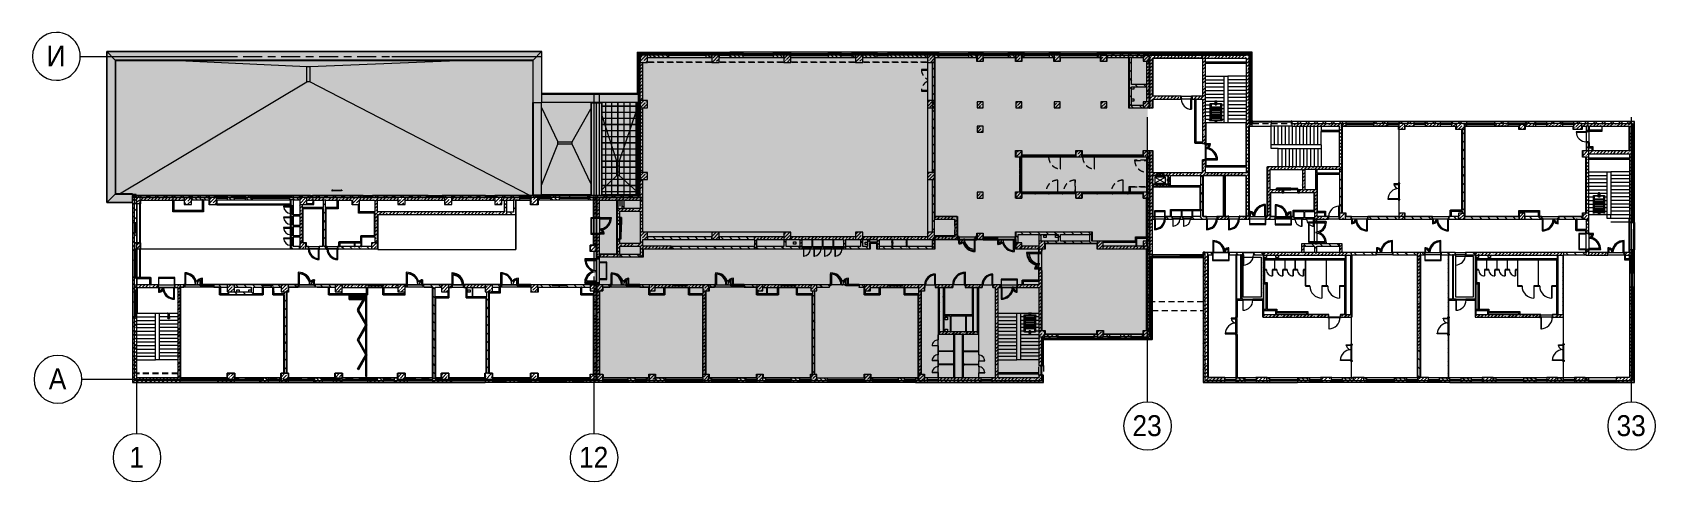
# Model space of a CAD drawing. Header units: millimetres. Extents: x 35355 to 234366, y -8553 to 29000.
# Drawn here: x 98732 to 234366, y -8553 to 29000 of the extents above; entities that cross this region are included whole.
import ezdxf

# ---------------------------------------------------------------- set-up
doc = ezdxf.new("R2010")
doc.units = ezdxf.units.MM
doc.linetypes.add('200_ШТРИХ__ш1_п0_6_', pattern=[800, 500, -300])
doc.linetypes.add('Осевая', pattern=[3175, 635, -476.25, 1587.5, -476.25])
for name, color, linetype, lineweight in [('A-DETL-1', 7, 'Continuous', 5), ('A-DETL-MBND-1', 7, '200_ШТРИХ__ш1_п0_6_', 9), ('A-DOOR-7', 7, 'Continuous', 5), ('A-GENM', 7, 'Continuous', 5), ('A-GLAZ-2', 7, 'Continuous', 5), ('A-GLAZ-CURT-3', 7, 'Continuous', 5), ('A-GLAZ-CWMG-3', 7, 'Continuous', 5), ('A-ROOF-PATT', 7, 'Continuous', 5), ('A-WALL', 7, 'Continuous', 9), ('A-WALL-2', 7, 'Continuous', 5), ('I-WALL-3', 7, 'Continuous', 5), ('M-EQPM', 7, 'Continuous', 5), ('S-COLS-1', 7, 'Continuous', 5), ('S-STRS-3', 7, 'Continuous', 5), ('Оси', 7, 'Continuous', 9), ('Оси-1', 7, 'Continuous', 20), ('Оси-2', 7, 'Осевая', 9)]:
    doc.layers.add(name, color=color, linetype=linetype, lineweight=lineweight)
doc.layers.add('A-DETL-GENF-2', color=7, linetype='Continuous', lineweight=9, true_color=0xc0c0c0, transparency=0.4)
for name, color, linetype, lineweight, true_color in [('A-DETL-GENF-3', 7, 'Continuous', 5, 0xaaaaaa), ('A-DETL-GENF-4', 7, 'Continuous', 5, 0xb7b7b7), ('A-DETL-GENF-5', 7, 'Continuous', 5, 0xe2e2e2), ('A-DOOR-3', 7, 'Continuous', 5, 0xaaaaaa), ('A-DOOR-4', 7, 'Continuous', 5, 0xe2e2e2), ('A-DOOR-5', 7, 'Continuous', 5, 0xb7b7b7), ('A-DOOR-6', 7, 'Continuous', 5, 0x737373), ('A-DOOR-FRAM-4', 7, 'Continuous', 5, 0xe2e2e2), ('A-DOOR-FRAM-5', 7, 'Continuous', 5, 0xaaaaaa), ('A-DOOR-FRAM-6', 7, 'Continuous', 5, 0xb7b7b7), ('A-FLOR-1', 7, 'Continuous', 5, 0xb7b7b7), ('A-FLOR-2', 7, 'Continuous', 5, 0xaaaaaa), ('A-GENM-1', 7, 'Continuous', 5, 0x737373), ('A-GENM-2', 7, 'Continuous', 5, 0xa1a1a1), ('A-GENM-3', 7, 'Continuous', 5, 0xe2ddcd), ('A-GLAZ-3', 7, 'Continuous', 5, 0x737373), ('A-GLAZ-CURT-2', 7, 'Continuous', 5, 0x737373), ('A-GLAZ-CWMG-2', 7, 'Continuous', 5, 0x737373), ('A-GLAZ-CWMG-4', 7, 'Continuous', 5, 0x383e42), ('A-ROOF-1', 7, 'Continuous', 5, 0x737373), ('A-WALL-3', 7, 'Continuous', 5, 0x737373), ('A-WALL-4', 7, 'Continuous', 9, 0x737373), ('I-WALL-1', 7, 'Continuous', 9, 0xe7e7e7), ('I-WALL-2', 7, 'Continuous', 5, 0x737373), ('I-WALL-4', 7, 'Continuous', 5, 0x787878), ('I-WALL-5', 7, 'Continuous', 5, 0xa1a1a1), ('S-COLS-2', 7, 'Continuous', 5, 0x737373), ('S-STRS-2', 7, 'Continuous', 5, 0x737373)]:
    doc.layers.add(name, color=color, linetype=linetype, lineweight=lineweight, true_color=true_color)
doc.styles.add('Arial_1', font='arial.ttf', dxfattribs={"width": 0.9, "height": 1750})
pattern_1 = [(45, (107356.5, 0), (-285.1231, 285.1231), []), (45, (107641.6, 0), (-285.1231, 285.1231), [504.031, -100.806, 16.764, -84.042])]
pattern_2 = [(45, (-84450, -22950), (-285.1231, 285.1231), []), (45, (-84164.88, -22950), (-285.1231, 285.1231), [504.031, -100.806, 16.764, -84.042])]
pattern_3 = [(135, (107356.5, 0), (-176.7767, -176.7767), [])]
pattern_4 = [(135, (107356.5, 0), (-353.5534, -353.5534), [])]
pattern_5 = [(45, (107356.5, 0), (-353.5534, 353.5534), []), (135, (107356.5, 0), (-353.5534, -353.5534), [])]
pattern_6 = [(45, (107356.5, 0), (-176.7767, 176.7767), [])]
pattern_7 = [(135, (1826.41, 164.685), (-14.14214, -14.14214), []), (225, (1826.41, 164.685), (14.14214, -14.14214), [])]
pattern_8 = [(45, (-296.384, 164.685), (-14.1421, 14.1421), []), (135, (-296.384, 164.685), (-14.1421, -14.1421), [])]
pattern_9 = [(135, (107356.5, 0), (-377.1708, -377.1708), [533.4, -88.9, 17.78, -88.9]), (135, (107356.5, 376.94), (-377.1708, -377.1708), []), (50, (107356.5, 0), (637.6445, -55.7866), [66.675, -733.425]), (355, (107356.5, 0), (-123.3494, 668.6992), [53.34, -586.74]), (100.451, (107409.6, -4.65), (514.299, 612.908), [56.665, -623.315]), (46.184, (107356.5, 177.8), (948.7764, -147.1497), [100.012, -1100.137]), (96.636, (107435.6, 165.5), (830.909, 865.997), [84.998, -934.973]), (351.184, (107356.5, 177.8), (830.918, 865.988), [80.01, -880.11]), (21, (107445.4, 133.35), (530.6506, -357.9283), [66.675, -733.425]), (326, (107445.4, 133.35), (216.308, 644.6585), [53.34, -586.74]), (71.451, (107489.6, 103.5), (746.9596, 286.7243), [56.665, -623.315]), (37.5, (107356.5, 0), (10.81053, 295.9426), [16.764, -562.864, 16.764, -578.866, -588.962]), (37.5, (107356.5, 0), (10.81053, 295.9426), [-1175.258, 16.764, -572.198]), (7.5, (107356.5, 0), (233.8692, 350.63175), [16.764, -322.834, 16.764, -549.529, -224.472]), (7.5, (107356.5, 0), (233.8692, 350.63175), [-905.891, 16.764, -207.708]), (327.5, (107158.24, 0), (474.5678, -20.0513), [16.764, -205.486, 16.764, -676.656, -920.115]), (327.5, (107158.24, 0), (474.5678, -20.0513), [-915.67, 16.764, -903.351]), (317.5, (107069.34, 0), (518.4522, 88.9934), [16.764, -272.161, 16.764, -443.738, -653.415]), (317.5, (107069.34, 0), (518.4522, 88.9934), [-749.427, 16.764, -636.651])]
pattern_10 = [(135, (1826.41, 174.685), (-14.14214, -14.14214), []), (225, (1826.41, 174.685), (14.14214, -14.14214), [])]
pattern_11 = [(45, (-296.384, 174.685), (-14.1421, 14.1421), []), (135, (-296.384, 174.685), (-14.1421, -14.1421), [])]
pattern_12 = [(135, (1751.41, 174.685), (-14.14214, -14.14214), []), (225, (1751.41, 174.685), (14.14214, -14.14214), [])]
pattern_13 = [(45, (-371.384, 174.685), (-14.1421, 14.1421), []), (135, (-371.384, 174.685), (-14.1421, -14.1421), [])]
pattern_14 = [(45, (107356.5, 0), (-427.6843, 427.6843), []), (45, (107641.6, 0), (-427.6843, 427.6843), [])]
pattern_15 = [(135, (1776.41, 174.685), (-14.14214, -14.14214), []), (225, (1776.41, 174.685), (14.14214, -14.14214), [])]
pattern_16 = [(45, (-346.384, 174.685), (-14.1421, 14.1421), []), (135, (-346.384, 174.685), (-14.1421, -14.1421), [])]
pattern_17 = [(135, (1576.41, 164.685), (-14.14214, -14.14214), []), (225, (1576.41, 164.685), (14.14214, -14.14214), [])]
pattern_18 = [(45, (-546.384, 164.685), (-14.1421, 14.1421), []), (135, (-546.384, 164.685), (-14.1421, -14.1421), [])]
pattern_19 = [(45, (-38240, -150), (-285.123, 285.123), []), (45, (-37954.88, -150), (-285.123, 285.123), [504.031, -100.806, 16.764, -84.042])]
pattern_20 = [(45, (-38240, -7650), (-285.123, 285.123), []), (45, (-37954.88, -7650), (-285.123, 285.123), [504.031, -100.806, 16.764, -84.042])]
pattern_21 = [(135, (1951.41, 164.685), (-14.14214, -14.14214), []), (225, (1951.41, 164.685), (14.14214, -14.14214), [])]
pattern_22 = [(45, (-171.384, 164.685), (-14.1421, 14.1421), []), (135, (-171.384, 164.685), (-14.1421, -14.1421), [])]
pattern_23 = [(45, (-84450, -18850), (-285.1231, 285.1231), []), (45, (-84164.88, -18850), (-285.1231, 285.1231), [504.031, -100.806, 16.764, -84.042])]
pattern_24 = [(45, (-84450, -3800), (-285.1231, 285.1231), []), (45, (-84164.88, -3800), (-285.1231, 285.1231), [504.031, -100.806, 16.764, -84.042])]
pattern_25 = [(45, (-38240, -10950), (-285.123, 285.123), []), (45, (-37954.88, -10950), (-285.123, 285.123), [504.031, -100.806, 16.764, -84.042])]
pattern_26 = [(45, (107356.5, 0), (-530.33, 530.33), []), (135, (107356.5, 0), (-530.33, -530.33), [])]

msp = doc.modelspace()

# ---------------------------------------------------------------- texts
at = {"layer": 'Оси', "char_height": 1750, "attachment_point": 1, "style": 'Arial_1'}
for s, insert, width in [('\\fArial|b0|i0|c204|p34|;\\W.9;И', (99909.8, 27905.2), 1948.101), ('\\fArial|b0|i0|c204|p34|;\\W.9;А', (100097.1, 905.2), 1803.797), ('23', (190653.4, -3003), 3030.379), ('33', (231103.4, -3003), 3030.379), ('\\fArial|b0|i0|c204|p34|;\\W.9;1', (106828.9, -5649.6), 1515.189), ('12', (144403.4, -5649.6), 3030.379)]:
    msp.add_mtext(s, dxfattribs=dict(at, insert=insert, width=width))

# ---------------------------------------------------------------- blocks, each defined once
blk = doc.blocks.new('BSC_Колонна _Прямоугольная - 600х600-23286269-3_6_2_птичка')
at = {"layer": 'S-COLS-1'}
h = blk.add_hatch(dxfattribs=at)
h.set_pattern_fill('FP_73', color=256, style=0, pattern_type=2)
h.set_pattern_definition([(45, (-29509.74, -7600), (-285.123, 285.123), []), (45, (-29224.6, -7600), (-285.123, 285.123), [504.031, -100.806, 16.764, -84.042])])
h.paths.add_polyline_path([(300, -300), (300, 300), (-300, 300), (-300, -300)])
for p, q in [((300, 300), (-300, 300)), ((-300, 300), (-300, -300)), ((300, -300), (300, 300)), ((-300, -300), (300, -300))]:
    blk.add_line(p, q, dxfattribs=at)
blk = doc.blocks.new('BSC_Колонна _Прямоугольная - 500х500-23286270-3_6_2_птичка')
at = {"layer": 'S-COLS-1'}
h = blk.add_hatch(dxfattribs=at)
h.set_pattern_fill('FP_74', color=256, style=0, pattern_type=2)
h.set_pattern_definition([(45, (-38790, -7650), (-285.123, 285.123), []), (45, (-38504.88, -7650), (-285.123, 285.123), [504.031, -100.806, 16.764, -84.042])])
h.paths.add_polyline_path([(-250, -250), (250, -250), (250, 250), (-250, 250), (-250, 101)])
at = {"layer": 'S-COLS-2'}
for p, q in [((250, 250), (-250, 250)), ((-250, 250), (-250, -250)), ((250, -250), (250, 250)), ((-250, -250), (250, -250))]:
    blk.add_line(p, q, dxfattribs=at)
blk = doc.blocks.new('BSC_Колонна _Прямоугольная - 500х500-V52-3_6_2_птичка')
at = {"layer": 'S-COLS-1'}
h = blk.add_hatch(dxfattribs=at)
h.set_pattern_fill('FP_75', color=256, style=0, pattern_type=2)
h.set_pattern_definition([(45, (-43160, -7650), (-285.123, 285.123), []), (45, (-42874.88, -7650), (-285.123, 285.123), [504.031, -100.806, 16.764, -84.042])])
h.paths.add_polyline_path([(250, -250), (250, 250), (-250, 250), (-250, -250)])
at = {"layer": 'S-COLS-2'}
for p, q in [((250, 250), (-250, 250)), ((-250, 250), (-250, -250)), ((250, -250), (250, 250)), ((-250, -250), (250, -250))]:
    blk.add_line(p, q, dxfattribs=at)
blk = doc.blocks.new('BSC_Колонна _Прямоугольная - 500х500-V53-3_6_2_птичка')
at = {"layer": 'S-COLS-1'}
h = blk.add_hatch(dxfattribs=at)
h.set_pattern_fill('FP_76', color=256, style=0, pattern_type=2)
h.set_pattern_definition([(45, (-47660, -7650), (-285.123, 285.123), []), (45, (-47374.88, -7650), (-285.123, 285.123), [504.031, -100.806, 16.764, -84.042])])
h.paths.add_polyline_path([(250, -250), (250, 250), (-250, 250), (-250, -250), (-115, -250)])
at = {"layer": 'S-COLS-2'}
for p, q in [((250, 250), (-250, 250)), ((-250, 250), (-250, -250)), ((250, -250), (250, 250)), ((-250, -250), (250, -250))]:
    blk.add_line(p, q, dxfattribs=at)
blk = doc.blocks.new('BSC_Колонна _Прямоугольная - 500х500-V54-3_6_2_птичка')
at = {"layer": 'S-COLS-1'}
h = blk.add_hatch(dxfattribs=at)
h.set_pattern_fill('FP_77', color=256, style=0, pattern_type=2)
h.set_pattern_definition([(45, (-52160, -7650), (-285.123, 285.123), []), (45, (-51874.88, -7650), (-285.123, 285.123), [504.031, -100.806, 16.764, -84.042])])
h.paths.add_polyline_path([(250, -250), (250, 250), (-250, 250), (-250, -250)])
at = {"layer": 'S-COLS-2'}
for p, q in [((250, 250), (-250, 250)), ((-250, 250), (-250, -250)), ((250, -250), (250, 250)), ((-250, -250), (250, -250))]:
    blk.add_line(p, q, dxfattribs=at)
blk = doc.blocks.new('BSC_Колонна _Прямоугольная - 500х500-V55-3_6_2_птичка')
at = {"layer": 'S-COLS-1'}
h = blk.add_hatch(dxfattribs=at)
h.set_pattern_fill('FP_78', color=256, style=0, pattern_type=2)
h.set_pattern_definition([(45, (-61160, -7650), (-285.1231, 285.1231), []), (45, (-60874.88, -7650), (-285.123, 285.123), [504.031, -100.806, 16.764, -84.042])])
h.paths.add_polyline_path([(250, -250), (250, 250), (-250, 250), (-250, -250)])
at = {"layer": 'S-COLS-2'}
for p, q in [((250, 250), (-250, 250)), ((-250, 250), (-250, -250)), ((250, -250), (250, 250)), ((-250, -250), (250, -250))]:
    blk.add_line(p, q, dxfattribs=at)
blk = doc.blocks.new('BSC_Колонна _Прямоугольная - 600х600-V56-3_6_2_птичка')
at = {"layer": 'S-COLS-1'}
h = blk.add_hatch(dxfattribs=at)
h.set_pattern_fill('FP_79', color=256, style=0, pattern_type=2)
h.set_pattern_definition([(45, (-25860, -200), (-285.123, 285.123), []), (45, (-25574.88, -200), (-285.123, 285.123), [504.031, -100.806, 16.764, -84.042])])
h.paths.add_polyline_path([(-300, -300), (300, -300), (300, 300), (-300, 300)])
for p, q in [((300, 300), (-300, 300)), ((-300, 300), (-300, -300)), ((300, -300), (300, 300)), ((-300, -300), (300, -300))]:
    blk.add_line(p, q, dxfattribs=at)
blk = doc.blocks.new('BSC_Колонна _Прямоугольная - 600х600-V57-3_6_2_птичка')
at = {"layer": 'S-COLS-1'}
h = blk.add_hatch(dxfattribs=at)
h.set_pattern_fill('FP_80', color=256, style=0, pattern_type=2)
h.set_pattern_definition([(45, (-29509.74, -200), (-285.123, 285.123), []), (45, (-29224.6, -200), (-285.123, 285.123), [504.031, -100.806, 16.764, -84.042])])
h.paths.add_polyline_path([(300, -300), (300, 300), (-300, 300), (-300, -300)])
for p, q in [((300, 300), (-300, 300)), ((-300, 300), (-300, -300)), ((300, -300), (300, 300)), ((-300, -300), (300, -300))]:
    blk.add_line(p, q, dxfattribs=at)
blk = doc.blocks.new('BSC_Колонна _Прямоугольная - 500х500-V58-3_6_2_птичка')
at = {"layer": 'S-COLS-1'}
h = blk.add_hatch(dxfattribs=at)
h.set_pattern_fill('FP_81', color=256, style=0, pattern_type=2)
h.set_pattern_definition([(45, (-38790, -150), (-285.123, 285.123), []), (45, (-38504.88, -150), (-285.123, 285.123), [504.031, -100.806, 16.764, -84.042])])
h.paths.add_polyline_path([(250, -250), (250, 250), (-250, 250), (-250, -250)])
at = {"layer": 'S-COLS-2'}
for p, q in [((250, 250), (-250, 250)), ((-250, 250), (-250, -250)), ((250, -250), (250, 250)), ((-250, -250), (250, -250))]:
    blk.add_line(p, q, dxfattribs=at)
blk = doc.blocks.new('BSC_Колонна _Прямоугольная - 500х500-V59-3_6_2_птичка')
at = {"layer": 'S-COLS-1'}
h = blk.add_hatch(dxfattribs=at)
h.set_pattern_fill('FP_82', color=256, style=0, pattern_type=2)
h.set_pattern_definition([(45, (-43160, -150), (-285.123, 285.123), []), (45, (-42874.88, -150), (-285.123, 285.123), [504.031, -100.806, 16.764, -84.042])])
h.paths.add_polyline_path([(-250, -250), (250, -250), (250, 250), (-250, 250), (-250, 32)])
at = {"layer": 'S-COLS-2'}
for p, q in [((250, 250), (-250, 250)), ((-250, 250), (-250, -250)), ((250, -250), (250, 250)), ((-250, -250), (250, -250))]:
    blk.add_line(p, q, dxfattribs=at)
blk = doc.blocks.new('BSC_Колонна _Прямоугольная - 500х500-V60-3_6_2_птичка')
at = {"layer": 'S-COLS-1'}
h = blk.add_hatch(dxfattribs=at)
h.set_pattern_fill('FP_83', color=256, style=0, pattern_type=2)
h.set_pattern_definition([(45, (-47660, -150), (-285.123, 285.123), []), (45, (-47374.88, -150), (-285.123, 285.123), [504.031, -100.806, 16.764, -84.042])])
h.paths.add_polyline_path([(-250, -250), (250, -250), (250, 250), (-250, 250)])
at = {"layer": 'S-COLS-2'}
for p, q in [((250, 250), (-250, 250)), ((-250, 250), (-250, -250)), ((250, -250), (250, 250)), ((-250, -250), (250, -250))]:
    blk.add_line(p, q, dxfattribs=at)
blk = doc.blocks.new('BSC_Колонна _Прямоугольная - 500х500-V61-3_6_2_птичка')
at = {"layer": 'S-COLS-1'}
h = blk.add_hatch(dxfattribs=at)
h.set_pattern_fill('FP_84', color=256, style=0, pattern_type=2)
h.set_pattern_definition([(45, (-52160, -150), (-285.123, 285.123), []), (45, (-51874.88, -150), (-285.123, 285.123), [504.031, -100.806, 16.764, -84.042])])
h.paths.add_polyline_path([(-250, -250), (250, -250), (250, 250), (-250, 250)])
at = {"layer": 'S-COLS-2'}
for p, q in [((250, 250), (-250, 250)), ((-250, 250), (-250, -250)), ((250, -250), (250, 250)), ((-250, -250), (250, -250))]:
    blk.add_line(p, q, dxfattribs=at)
blk = doc.blocks.new('BSC_Колонна _Прямоугольная - 500х500-V62-3_6_2_птичка')
at = {"layer": 'S-COLS-1'}
h = blk.add_hatch(dxfattribs=at)
h.set_pattern_fill('FP_85', color=256, style=0, pattern_type=2)
h.set_pattern_definition([(45, (-61160, -150), (-285.123, 285.123), []), (45, (-60874.88, -150), (-285.123, 285.123), [504.031, -100.806, 16.764, -84.042])])
h.paths.add_polyline_path([(250, -250), (250, 250), (-250, 250), (-250, -250)])
at = {"layer": 'S-COLS-2'}
for p, q in [((250, 250), (-250, 250)), ((-250, 250), (-250, -250)), ((250, -250), (250, 250)), ((-250, -250), (250, -250))]:
    blk.add_line(p, q, dxfattribs=at)
blk = doc.blocks.new('BSC_Колонна _Прямоугольная - 500х500-V63-3_6_2_птичка')
at = {"layer": 'S-COLS-1'}
h = blk.add_hatch(dxfattribs=at)
h.set_pattern_fill('FP_86', color=256, style=0, pattern_type=2)
h.set_pattern_definition([(45, (-65660, -150), (-285.1231, 285.1231), []), (45, (-65374.88, -150), (-285.1231, 285.1231), [504.031, -100.806, 16.764, -84.042])])
h.paths.add_polyline_path([(250, -250), (250, 250), (-250, 250), (-250, -250)])
at = {"layer": 'S-COLS-2'}
for p, q in [((250, 250), (-250, 250)), ((-250, 250), (-250, -250)), ((250, -250), (250, 250)), ((-250, -250), (250, -250))]:
    blk.add_line(p, q, dxfattribs=at)
blk = doc.blocks.new('BSC_Колонна _Прямоугольная - 500х500-V64-3_6_2_птичка')
at = {"layer": 'S-COLS-1'}
h = blk.add_hatch(dxfattribs=at)
h.set_pattern_fill('FP_87', color=256, style=0, pattern_type=2)
h.set_pattern_definition([(45, (-75730, -3800), (-285.1231, 285.1231), []), (45, (-75444.88, -3800), (-285.1231, 285.1231), [504.031, -100.806, 16.764, -84.042])])
h.paths.add_polyline_path([(215, -250), (250, -250), (250, 250), (-250, 250), (-250, -250), (120, -250)])
at = {"layer": 'S-COLS-2'}
for p, q in [((250, 250), (-250, 250)), ((-250, 250), (-250, -250)), ((250, -250), (250, 250)), ((-250, -250), (250, -250))]:
    blk.add_line(p, q, dxfattribs=at)
blk = doc.blocks.new('BSC_Колонна _Прямоугольная - 500х500-V65-3_6_2_птичка')
at = {"layer": 'S-COLS-1'}
h = blk.add_hatch(dxfattribs=at)
h.set_pattern_fill('FP_88', color=256, style=0, pattern_type=2)
h.set_pattern_definition([(45, (-80600, -3800), (-285.1231, 285.1231), []), (45, (-80314.88, -3800), (-285.1231, 285.1231), [504.031, -100.806, 16.764, -84.042])])
h.paths.add_polyline_path([(250, -250), (250, 250), (-250, 250), (-250, -250)])
at = {"layer": 'S-COLS-2'}
for p, q in [((250, 250), (-250, 250)), ((-250, 250), (-250, -250)), ((250, -250), (250, 250)), ((-250, -250), (250, -250))]:
    blk.add_line(p, q, dxfattribs=at)
blk = doc.blocks.new('BSC_Колонна _Прямоугольная - 500х500-V66-3_6_2_птичка')
at = {"layer": 'S-COLS-1'}
h = blk.add_hatch(dxfattribs=at)
h.set_pattern_fill('FP_89', color=256, style=0, pattern_type=2)
h.set_pattern_definition([(45, (-65660, -7650), (-285.1231, 285.1231), []), (45, (-65374.88, -7650), (-285.1231, 285.1231), [504.031, -100.806, 16.764, -84.042])])
h.paths.add_polyline_path([(250, -250), (250, 22), (220, 22), (220, 30), (250, 30), (250, 250), (-250, 250), (-250, -250), (220, -250)])
at = {"layer": 'S-COLS-2'}
for p, q in [((220, 250), (-250, 250)), ((-250, 250), (-250, -250)), ((250, -250), (250, 22)), ((-250, -250), (250, -250))]:
    blk.add_line(p, q, dxfattribs=at)
blk = doc.blocks.new('BSC_Колонна _Прямоугольная - 600х600-23205240-3_6_2_птичка')
at = {"layer": 'S-COLS-1'}
h = blk.add_hatch(dxfattribs=at)
h.set_pattern_fill('FP_90', color=256, style=0, pattern_type=2)
h.set_pattern_definition([(45, (-66460, -12000), (-285.1231, 285.1231), []), (45, (-66174.88, -12000), (-285.1231, 285.1231), [504.031, -100.806, 16.764, -84.042])])
h.paths.add_polyline_path([(300, -300), (300, 300), (-300, 300), (-300, -300)])
at = {"layer": 'S-COLS-2'}
for p, q in [((300, 300), (-300, 300)), ((-300, 300), (-300, -300)), ((300, -300), (300, 300)), ((-300, -300), (300, -300))]:
    blk.add_line(p, q, dxfattribs=at)
blk = doc.blocks.new('BSC_Колонна _Прямоугольная - 600х600-V67-3_6_2_птичка')
at = {"layer": 'S-COLS-1'}
h = blk.add_hatch(dxfattribs=at)
h.set_pattern_fill('FP_91', color=256, style=0, pattern_type=2)
h.set_pattern_definition([(45, (-14010, -14900), (-285.123, 285.123), []), (45, (-13724.88, -14900), (-285.123, 285.123), [504.031, -100.806, 16.764, -84.042])])
h.paths.add_polyline_path([(300, -300), (300, 300), (-300, 300), (-300, -300), (-24, -300)])
for p, q in [((300, 300), (-300, 300)), ((-300, 300), (-300, -300)), ((300, -300), (300, 300)), ((-300, -300), (300, -300))]:
    blk.add_line(p, q, dxfattribs=at)
blk = doc.blocks.new('BSC_Колонна _Прямоугольная - 600х600-V68-3_6_2_птичка')
at = {"layer": 'S-COLS-1'}
h = blk.add_hatch(dxfattribs=at)
h.set_pattern_fill('FP_92', color=256, style=0, pattern_type=2)
h.set_pattern_definition([(45, (-25860, -7600), (-285.123, 285.123), []), (45, (-25574.88, -7600), (-285.123, 285.123), [504.031, -100.806, 16.764, -84.042])])
h.paths.add_polyline_path([(300, -300), (300, 300), (-300, 300), (-300, -300)])
for p, q in [((300, 300), (-300, 300)), ((-300, 300), (-300, -300)), ((300, -300), (300, 300)), ((-300, -300), (300, -300))]:
    blk.add_line(p, q, dxfattribs=at)
blk = doc.blocks.new('BSC_Колонна _Прямоугольная - 600х600-V69-3_6_2_птичка')
at = {"layer": 'S-COLS-1'}
h = blk.add_hatch(dxfattribs=at)
h.set_pattern_fill('FP_93', color=256, style=0, pattern_type=2)
h.set_pattern_definition([(45, (-26110, -14900), (-285.123, 285.123), []), (45, (-25824.88, -14900), (-285.123, 285.123), [504.031, -100.806, 16.764, -84.042])])
h.paths.add_polyline_path([(300, -300), (300, 300), (-300, 300), (-300, -300)])
for p, q in [((300, 300), (-300, 300)), ((-300, 300), (-300, -300)), ((300, -300), (300, 300)), ((-300, -300), (300, -300))]:
    blk.add_line(p, q, dxfattribs=at)
blk = doc.blocks.new('BSC_Колонна _Прямоугольная - 600х600-V70-3_6_2_птичка')
at = {"layer": 'S-COLS-1'}
h = blk.add_hatch(dxfattribs=at)
h.set_pattern_fill('FP_94', color=256, style=0, pattern_type=2)
h.set_pattern_definition([(45, (-66460, -17000), (-285.1231, 285.1231), []), (45, (-66174.88, -17000), (-285.1231, 285.1231), [504.031, -100.806, 16.764, -84.042])])
h.paths.add_polyline_path([(300, -300), (300, 300), (-300, 300), (-300, -300)])
at = {"layer": 'S-COLS-2'}
for p, q in [((300, 300), (-300, 300)), ((-300, 300), (-300, -300)), ((300, -300), (300, 300)), ((-300, -300), (300, -300))]:
    blk.add_line(p, q, dxfattribs=at)
blk = doc.blocks.new('BSC_Колонна _Прямоугольная - 500х500-23287078-3_6_2_птичка')
at = {"layer": 'S-COLS-1'}
h = blk.add_hatch(dxfattribs=at)
h.set_pattern_fill('FP_96', color=256, style=0, pattern_type=2)
h.set_pattern_definition(pattern_2)
h.paths.add_polyline_path([(120, -250), (120, 250), (-250, 250), (-250, -250)])
h = blk.add_hatch(dxfattribs=at)
h.set_pattern_fill('FP_96', color=256, style=0, pattern_type=2)
h.set_pattern_definition(pattern_2)
h.paths.add_polyline_path([(250, -250), (250, 250), (120, 250), (120, -250)])
for p, q in [((250, 250), (120, 250)), ((250, -250), (250, 250)), ((120, -250), (250, -250))]:
    blk.add_line(p, q, dxfattribs=at)
at = {"layer": 'S-COLS-2'}
for p, q in [((120, 250), (-250, 250)), ((-250, 250), (-250, -250)), ((-250, -250), (120, -250))]:
    blk.add_line(p, q, dxfattribs=at)
blk = doc.blocks.new('110_Дверь_СКБ_2Ст - Д-1_л_Лестничная клетка EIS60 2-32142534-3_6_2_птичка')
at = {"layer": 'A-DOOR-4'}
h = blk.add_hatch(color=256, dxfattribs=at)
h.paths.add_polyline_path([(712.5, 30), (712.5, 110), (662.5, 110), (662.5, 60), (652.5, 60), (652.5, 30)])
h.paths.add_polyline_path([(-627.5, 30), (-627.5, 60), (-637.5, 60), (-637.5, 110), (-687.5, 110), (-687.5, 30)])
for points in [[(-587.5, 110), (-587.5, 510), (-637.5, 510), (-637.5, 110)], [(612.5, 110), (662.5, 110), (662.5, 1010), (612.5, 1010), (612.5, 604.3)], [(712.5, -110), (712.5, 30), (697.5, 25.9), (697.5, -110)]]:
    blk.add_hatch(color=256, dxfattribs=at).paths.add_polyline_path(points)
at = {"layer": 'A-DOOR-FRAM-4'}
for points in [[(-672.5, 110), (-672.5, 118), (-742.5, 118), (-742.5, 110)], [(-672.5, -110), (-672.5, 30), (-687.5, 25.9), (-687.5, -110)], [(767.5, 110), (767.5, 118), (697.5, 118), (697.5, 110)], [(-672.5, -118), (-672.5, -110), (-742.5, -110), (-742.5, -118)], [(767.5, -118), (767.5, -110), (697.5, -110), (697.5, -118)]]:
    blk.add_hatch(color=256, dxfattribs=at).paths.add_polyline_path(points)
at = {"layer": 'A-DOOR-3'}
for p, q in [((-637.5, 510), (-637.5, 110)), ((-587.5, 510), (-637.5, 510)), ((-637.5, 110), (-587.5, 110)), ((-587.5, 110), (-587.5, 510)), ((662.5, 1010), (612.5, 1010)), ((612.5, 1010), (612.5, 110)), ((612.5, 110), (662.5, 110)), ((662.5, 110), (662.5, 1010))]:
    blk.add_line(p, q, dxfattribs=at)
for centre, radius, start, end in [((-637.5, 110), 400, 360, 90), ((662.5, 110), 900, 90, 180)]:
    blk.add_arc(centre, radius, start, end, dxfattribs=at)
at = {"layer": 'A-DOOR-FRAM-5'}
for p, q in [((-672.5, 118), (-742.5, 118)), ((-742.5, 118), (-742.5, 110)), ((-742.5, 110), (-672.5, 110)), ((-637.5, 110), (-687.5, 110)), ((-687.5, 110), (-687.5, 30)), ((-687.5, 30), (-627.5, 30)), ((-672.5, 30), (-687.5, 30)), ((-687.5, 30), (-687.5, -110)), ((-672.5, 110), (-672.5, 118)), ((-672.5, -110), (-672.5, 30)), ((-637.5, 60), (-637.5, 110)), ((-627.5, 60), (-637.5, 60)), ((-627.5, 30), (-627.5, 60)), ((662.5, 60), (652.5, 60)), ((652.5, 60), (652.5, 30)), ((652.5, 30), (712.5, 30)), ((662.5, 110), (662.5, 60)), ((712.5, 110), (662.5, 110)), ((767.5, 118), (697.5, 118)), ((697.5, 118), (697.5, 110)), ((697.5, 110), (767.5, 110)), ((712.5, 30), (697.5, 30)), ((697.5, 30), (697.5, -110)), ((712.5, 30), (712.5, 110)), ((712.5, -110), (712.5, 30)), ((767.5, 110), (767.5, 118)), ((-672.5, -110), (-742.5, -110)), ((-742.5, -110), (-742.5, -118)), ((-742.5, -118), (-672.5, -118)), ((-687.5, -110), (-672.5, -110)), ((-672.5, -118), (-672.5, -110)), ((697.5, -110), (712.5, -110)), ((767.5, -110), (697.5, -110)), ((697.5, -110), (697.5, -118)), ((697.5, -118), (767.5, -118)), ((767.5, -118), (767.5, -110))]:
    blk.add_line(p, q, dxfattribs=at)
blk = doc.blocks.new('110_Дверь_СКБ_1Ст_Внутренняя1 - Д-8 950x2100h_охрана-V71-3_6_2_птичка')
at = {"layer": 'A-DOOR-3'}
h = blk.add_hatch(dxfattribs=at)
h.set_pattern_fill('FP_101', color=256, style=0, pattern_type=2)
h.set_pattern_definition(pattern_7)
h.paths.add_polyline_path([(487, 100), (462, 100), (462, -100), (487, -100), (487, -36)])
at = {"layer": 'A-DOOR-4'}
h = blk.add_hatch(color=256, dxfattribs=at)
h.paths.add_polyline_path([(437, 100), (437, 60), (427, 60), (427, 20), (462, 20), (462, 100)])
h.paths.add_polyline_path([(-413, 100), (-438, 100), (-438, 20), (-403, 20), (-403, 60), (-413, 60)])
at = {"layer": 'A-DOOR-FRAM-4'}
for points in [[(-493, 108), (-493, 100), (-423, 100), (-423, 108)], [(-423, 20), (-438, 20), (-438, -100), (-423, -100), (-423, -36)], [(397, 950), (397, 100), (437, 100), (437, 950)], [(517, 108), (447, 108), (447, 100), (517, 100)], [(462, 20), (447, 20), (447, -100), (462, -100), (462, -36)], [(-493, -100), (-493, -108), (-423, -108), (-423, -100)], [(447, -100), (447, -108), (517, -108), (517, -100)]]:
    blk.add_hatch(color=256, dxfattribs=at).paths.add_polyline_path(points)
at = {"layer": 'A-DOOR-FRAM-5'}
h = blk.add_hatch(dxfattribs=at)
h.set_pattern_fill('FP_102', color=256, style=0, pattern_type=2)
h.set_pattern_definition(pattern_8)
h.paths.add_polyline_path([(-438, 100), (-463, 100), (-463, -100), (-438, -100), (-438, -36)])
at = {"layer": 'A-DOOR-3'}
for p, q in [((437, 950), (397, 950)), ((397, 950), (397, 100)), ((397, 100), (437, 100)), ((437, 100), (437, 950))]:
    blk.add_line(p, q, dxfattribs=at)
blk.add_arc((437, 100), 850, 90, 180, dxfattribs=at)
at = {"layer": 'A-DOOR-FRAM-5'}
for p, q in [((-423, 108), (-493, 108)), ((-493, 108), (-493, 100)), ((-493, 100), (-423, 100)), ((-438, 100), (-463, 100)), ((-463, 100), (-463, -100)), ((-413, 100), (-438, 100)), ((-438, 100), (-438, 20)), ((-438, -100), (-438, 100)), ((-423, 100), (-438, 100)), ((-438, 100), (-438, 99)), ((-438, 99), (-423, 99)), ((-438, 20), (-403, 20)), ((-423, 20), (-438, 20)), ((-438, 20), (-438, -100)), ((-423, 100), (-423, 108)), ((-423, 99), (-423, 100)), ((-423, -100), (-423, 20)), ((-413, 60), (-413, 100)), ((-403, 60), (-413, 60)), ((-403, 20), (-403, 60)), ((437, 60), (427, 60)), ((427, 60), (427, 20)), ((427, 20), (462, 20)), ((437, 100), (437, 60)), ((462, 100), (437, 100)), ((517, 108), (447, 108)), ((447, 108), (447, 100)), ((462, 100), (447, 100)), ((447, 100), (447, 99)), ((447, 100), (517, 100)), ((447, 99), (462, 99)), ((462, 20), (447, 20)), ((447, 20), (447, -100)), ((462, 20), (462, 100)), ((487, 100), (462, 100)), ((462, 100), (462, -100)), ((462, 99), (462, 100)), ((462, -100), (462, 20)), ((487, -100), (487, 100)), ((517, 100), (517, 108)), ((-423, -100), (-493, -100)), ((-493, -100), (-493, -108)), ((-493, -108), (-423, -108)), ((-463, -100), (-438, -100)), ((-438, -100), (-423, -100)), ((-423, -108), (-423, -100)), ((447, -100), (462, -100)), ((517, -100), (447, -100)), ((447, -100), (447, -108)), ((447, -108), (517, -108)), ((462, -100), (487, -100)), ((517, -108), (517, -100))]:
    blk.add_line(p, q, dxfattribs=at)
blk = doc.blocks.new('парапет1 - парапет-18629556-3_6_2_птичка')
at = {"layer": 'A-GENM'}
for p, q in [((-2411, 27400), (33928, 27400)), ((-2411, 14773), (-2411, 27400)), ((-268, 14773), (-2411, 14773))]:
    blk.add_line(p, q, dxfattribs=at)
at = {"layer": 'A-GENM-1'}
for p, q in [((-2409, 27398), (-1702, 26691)), ((33926, 27398), (33219, 26691)), ((33928, 27398), (33928, 23147)), ((33219, 26691), (-1702, 26691)), ((-1702, 26691), (-1666, 26655)), ((-1702, 26691), (-1702, 15482)), ((-1665, 26654), (33182, 26654)), ((-1665, 15519), (-1665, 26654)), ((33182, 26654), (33182, 23147)), ((33219, 26691), (33183, 26655)), ((33219, 23147), (33219, 26691)), ((33928, 23147), (33920, 23147)), ((-2409, 14775), (-1702, 15482)), ((-1702, 15482), (-1666, 15518)), ((-1702, 15482), (-268, 15482)), ((-268, 15519), (-1665, 15519)), ((-268, 15519), (-268, 15518)), ((-268, 15518), (-268, 15482)), ((-268, 15482), (-268, 14775))]:
    blk.add_line(p, q, dxfattribs=at)
for points in [[(-1666, 26655), (-1665, 26654), (-1665, 26654), (-1665, 26654), (-1665, 26654)], [(33183, 26655), (33182, 26654), (33182, 26654), (33182, 26654), (33182, 26654)], [(-1666, 15518), (-1665, 15519), (-1665, 15519), (-1665, 15519), (-1665, 15519)]]:
    blk.add_open_spline(points, degree=3, dxfattribs=at)
blk = doc.blocks.new('120_Окно_СКБ_1Ст - 120_Окно_СКБ_1Ст 1200х2500_h_ с форточкой 3-24161067-3_6_2_птичка')
at = {"layer": 'A-GLAZ-2'}
for p, q in [((-600, -127), (-600, -57)), ((-600, -57), (-530, -57)), ((600, -57), (-600, -57)), ((-530, -127), (-600, -127)), ((-600, -127), (-550, -127)), ((-530, -127), (-550, -127)), ((-550, -127), (-550, -137)), ((-550, -137), (550, -137)), ((550, -137), (-550, -137)), ((-530, -57), (-530, -127)), ((530, -87), (-530, -87)), ((-530, -87), (-530, -127)), ((-480, -137), (-480, -87)), ((-480, -107), (480, -107)), ((480, -117), (-480, -117)), ((480, -137), (480, -87)), ((530, -127), (530, -57)), ((530, -57), (600, -57)), ((530, -127), (530, -87)), ((600, -127), (530, -127)), ((550, -127), (530, -127)), ((550, -127), (600, -127)), ((550, -137), (550, -127)), ((600, -57), (600, -127))]:
    blk.add_line(p, q, dxfattribs=at)
blk = doc.blocks.new('120_Окно_СКБ_1Ст - 120_Окно_СКБ_1Ст 900х2500_h_ с форточкой-22877787-3_6_2_птичка')
at = {"layer": 'A-GLAZ-2'}
for p, q in [((-450, -127), (-450, -57)), ((-450, -57), (-380, -57)), ((450, -57), (-450, -57)), ((-380, -127), (-450, -127)), ((-450, -127), (-400, -127)), ((-380, -127), (-400, -127)), ((-400, -127), (-400, -137)), ((-400, -137), (400, -137)), ((400, -137), (-400, -137)), ((-380, -57), (-380, -127)), ((380, -87), (-380, -87)), ((-380, -87), (-380, -127)), ((-330, -137), (-330, -87)), ((-330, -107), (330, -107)), ((330, -117), (-330, -117)), ((330, -137), (330, -87)), ((380, -127), (380, -57)), ((380, -57), (450, -57)), ((380, -127), (380, -87)), ((450, -127), (380, -127)), ((400, -127), (380, -127)), ((400, -137), (400, -127)), ((450, -57), (450, -127))]:
    blk.add_line(p, q, dxfattribs=at)
blk = doc.blocks.new('120_Окно_СКБ_1Ст - 120_Окно_СКБ_1Ст 900х2500_h_ с форточкой-22876038-3_6_2_птичка')
at = {"layer": 'A-GLAZ-2'}
for p, q in [((-450, -127), (-450, -57)), ((-450, -57), (-380, -57)), ((450, -57), (-450, -57)), ((-380, -127), (-450, -127)), ((-450, -127), (-400, -127)), ((-380, -127), (-400, -127)), ((-400, -127), (-400, -137)), ((-400, -137), (400, -137)), ((400, -137), (-400, -137)), ((-380, -57), (-380, -127)), ((380, -87), (-380, -87)), ((-380, -87), (-380, -127)), ((-330, -137), (-330, -87)), ((-330, -107), (330, -107)), ((330, -117), (-330, -117)), ((330, -137), (330, -87)), ((380, -127), (380, -57)), ((380, -57), (450, -57)), ((380, -127), (380, -87)), ((450, -127), (380, -127)), ((400, -127), (380, -127)), ((400, -127), (450, -127)), ((400, -137), (400, -127)), ((450, -57), (450, -127))]:
    blk.add_line(p, q, dxfattribs=at)
blk = doc.blocks.new('120_Окно_СКБ_2Ст - 120_Окно_СКБ_2Ст 3100х2500 _мал_ створка слева-2_-22446420-3_6_2_птичка')
at = {"layer": 'A-GLAZ-2'}
for p, q in [((-1550, -127), (-1550, -57)), ((-1550, -57), (-1480, -57)), ((1550, -57), (-1550, -57)), ((-1480, -127), (-1550, -127)), ((-1550, -127), (-1500, -127)), ((-1480, -127), (-1500, -127)), ((-1500, -127), (-1500, -137)), ((-1500, -137), (-700, -137)), ((-700, -137), (-1500, -137)), ((-1480, -57), (-1480, -127)), ((-720, -87), (-1480, -87)), ((-1480, -87), (-1480, -127)), ((-1430, -137), (-1430, -87)), ((-1430, -107), (-770, -107)), ((-770, -117), (-1430, -117)), ((-770, -137), (-770, -87)), ((-720, -127), (-720, -57)), ((-720, -57), (-650, -57)), ((-720, -127), (-720, -87)), ((-650, -127), (-720, -127)), ((-700, -127), (-720, -127)), ((-700, -127), (-670, -127)), ((-700, -137), (-700, -127)), ((-650, -127), (-670, -127)), ((-670, -127), (-670, -137)), ((-670, -137), (1500, -137)), ((1500, -137), (-670, -137)), ((-650, -57), (-650, -127)), ((1480, -87), (-650, -87)), ((-650, -87), (-650, -127)), ((-600, -137), (-600, -87)), ((-600, -107), (1430, -107)), ((1430, -117), (-600, -117)), ((1430, -137), (1430, -87)), ((1480, -127), (1480, -57)), ((1480, -57), (1550, -57)), ((1480, -127), (1480, -87)), ((1550, -127), (1480, -127)), ((1500, -127), (1480, -127)), ((1500, -127), (1550, -127)), ((1500, -137), (1500, -127)), ((1550, -57), (1550, -127))]:
    blk.add_line(p, q, dxfattribs=at)
blk = doc.blocks.new('120_Окно_СКБ_2Ст - 120_Окно_СКБ_2Ст 2100х2500 _мал створка СЛЕВА_-22446485-3_6_2_птичка')
at = {"layer": 'A-GLAZ-2'}
for p, q in [((-1050, -127), (-1050, -57)), ((-1050, -57), (-980, -57)), ((1050, -57), (-1050, -57)), ((-980, -127), (-1050, -127)), ((-1050, -127), (-1000, -127)), ((-980, -127), (-1000, -127)), ((-1000, -127), (-1000, -137)), ((-1000, -137), (-200, -137)), ((-200, -137), (-1000, -137)), ((-980, -57), (-980, -127)), ((-220, -87), (-980, -87)), ((-980, -87), (-980, -127)), ((-930, -137), (-930, -87)), ((-930, -107), (-270, -107)), ((-270, -117), (-930, -117)), ((-270, -137), (-270, -87)), ((-220, -127), (-220, -57)), ((-220, -57), (-150, -57)), ((-220, -127), (-220, -87)), ((-150, -127), (-220, -127)), ((-200, -127), (-220, -127)), ((-200, -127), (-170, -127)), ((-200, -137), (-200, -127)), ((-150, -127), (-170, -127)), ((-170, -127), (-170, -137)), ((-170, -137), (1000, -137)), ((1000, -137), (-170, -137)), ((-150, -57), (-150, -127)), ((980, -87), (-150, -87)), ((-150, -87), (-150, -127)), ((-100, -137), (-100, -87)), ((-100, -107), (930, -107)), ((930, -117), (-100, -117)), ((930, -137), (930, -87)), ((980, -127), (980, -57)), ((980, -57), (1050, -57)), ((980, -127), (980, -87)), ((1050, -127), (980, -127)), ((1000, -127), (980, -127)), ((1000, -127), (1050, -127)), ((1000, -137), (1000, -127)), ((1050, -57), (1050, -127))]:
    blk.add_line(p, q, dxfattribs=at)
blk = doc.blocks.new('120_Окно_СКБ_1Ст - 120_Окно_СКБ_1Ст 900х2500_h_-22445987-3_6_2_птичка')
at = {"layer": 'A-GLAZ-2'}
for p, q in [((-450, -127), (-450, -57)), ((-450, -57), (-380, -57)), ((450, -57), (-450, -57)), ((-380, -127), (-450, -127)), ((-450, -127), (-400, -127)), ((-380, -127), (-400, -127)), ((-400, -127), (-400, -137)), ((-400, -137), (400, -137)), ((400, -137), (-400, -137)), ((-380, -57), (-380, -127)), ((380, -87), (-380, -87)), ((-380, -87), (-380, -127)), ((-330, -137), (-330, -87)), ((-330, -107), (330, -107)), ((330, -117), (-330, -117)), ((330, -137), (330, -87)), ((380, -127), (380, -57)), ((380, -57), (450, -57)), ((380, -127), (380, -87)), ((450, -127), (380, -127)), ((400, -127), (380, -127)), ((400, -127), (450, -127)), ((400, -137), (400, -127)), ((450, -57), (450, -127))]:
    blk.add_line(p, q, dxfattribs=at)
blk = doc.blocks.new('120_Окно_СКБ_2Ст - 120_Окно_СКБ_2Ст 2100х2500 _мал створка СЛЕВА_-V72-3_6_2_птичка')
at = {"layer": 'A-GLAZ-2'}
for p, q in [((-1050, -127), (-1050, -57)), ((-1050, -57), (-980, -57)), ((1050, -57), (-1050, -57)), ((-980, -127), (-1050, -127)), ((-1050, -127), (-1000, -127)), ((-980, -127), (-1000, -127)), ((-1000, -127), (-1000, -137)), ((-1000, -137), (-200, -137)), ((-200, -137), (-1000, -137)), ((-980, -57), (-980, -127)), ((-220, -87), (-980, -87)), ((-980, -87), (-980, -127)), ((-930, -137), (-930, -87)), ((-930, -107), (-270, -107)), ((-270, -117), (-930, -117)), ((-270, -137), (-270, -87)), ((-220, -127), (-220, -57)), ((-220, -57), (-150, -57)), ((-220, -127), (-220, -87)), ((-150, -127), (-220, -127)), ((-200, -127), (-220, -127)), ((-200, -127), (-170, -127)), ((-200, -137), (-200, -127)), ((-150, -127), (-170, -127)), ((-170, -127), (-170, -137)), ((-170, -137), (1000, -137)), ((1000, -137), (-170, -137)), ((-150, -57), (-150, -127)), ((980, -87), (-150, -87)), ((-150, -87), (-150, -127)), ((-100, -137), (-100, -87)), ((-100, -107), (930, -107)), ((930, -117), (-100, -117)), ((930, -137), (930, -87)), ((980, -127), (980, -57)), ((980, -57), (1050, -57)), ((980, -127), (980, -87)), ((1050, -127), (980, -127)), ((1000, -127), (980, -127)), ((1000, -127), (1050, -127)), ((1000, -137), (1000, -127)), ((1050, -57), (1050, -127))]:
    blk.add_line(p, q, dxfattribs=at)
blk = doc.blocks.new('120_Окно_СКБ_1Ст - 120_Окно_СКБ_1Ст 900х2500_h_-20664874-3_6_2_птичка')
at = {"layer": 'A-GLAZ-2'}
for p, q in [((-450, -127), (-450, -57)), ((-450, -57), (-380, -57)), ((450, -57), (-450, -57)), ((-380, -127), (-450, -127)), ((-450, -127), (-400, -127)), ((-380, -127), (-400, -127)), ((-400, -127), (-400, -137)), ((-400, -137), (400, -137)), ((400, -137), (-400, -137)), ((-380, -57), (-380, -127)), ((380, -87), (-380, -87)), ((-380, -87), (-380, -127)), ((-330, -137), (-330, -87)), ((-330, -107), (330, -107)), ((330, -117), (-330, -117)), ((330, -137), (330, -87)), ((380, -127), (380, -57)), ((380, -57), (450, -57)), ((380, -127), (380, -87)), ((450, -127), (380, -127)), ((400, -127), (380, -127)), ((400, -127), (450, -127)), ((400, -137), (400, -127)), ((450, -57), (450, -127))]:
    blk.add_line(p, q, dxfattribs=at)
blk = doc.blocks.new('DOR_Проход в стене_Прямоугольный - 1050x1150 EI30-23344994-3_6_2_птичка')
at = {"layer": 'A-DOOR-3'}
for p, q in [((525, 100), (-525, 100)), ((525, -100), (-525, -100))]:
    blk.add_line(p, q, dxfattribs=at)
blk = doc.blocks.new('BSC_Колонна _Прямоугольная - 600х600-23205375-3_6_2_птичка')
at = {"layer": 'S-COLS-1'}
h = blk.add_hatch(dxfattribs=at)
h.set_pattern_fill('FP_103', color=256, style=0, pattern_type=2)
h.set_pattern_definition([(45, (-54460, -12000), (-285.123, 285.123), []), (45, (-54174.88, -12000), (-285.123, 285.123), [504.031, -100.806, 16.764, -84.042])])
h.paths.add_polyline_path([(300, -300), (300, 300), (-300, 300), (-300, -300)])
at = {"layer": 'S-COLS-2'}
for p, q in [((300, 300), (-300, 300)), ((-300, 300), (-300, -300)), ((300, -300), (300, 300)), ((-300, -300), (300, -300))]:
    blk.add_line(p, q, dxfattribs=at)
blk = doc.blocks.new('BSC_Колонна _Прямоугольная - 600х600-V73-3_6_2_птичка')
at = {"layer": 'S-COLS-1'}
h = blk.add_hatch(dxfattribs=at)
h.set_pattern_fill('FP_104', color=256, style=0, pattern_type=2)
h.set_pattern_definition([(45, (-42460, -26800), (-285.123, 285.123), []), (45, (-42174.88, -26800), (-285.123, 285.123), [504.031, -100.806, 16.764, -84.042])])
h.paths.add_polyline_path([(300, -300), (300, 300), (-300, 300), (-300, -300)])
at = {"layer": 'S-COLS-2'}
for p, q in [((300, 300), (-300, 300)), ((-300, 300), (-300, -300)), ((300, -300), (300, 300)), ((-300, -300), (300, -300))]:
    blk.add_line(p, q, dxfattribs=at)
blk = doc.blocks.new('BSC_Колонна _Прямоугольная - 500х500-V74-3_6_2_птичка')
at = {"layer": 'S-COLS-1'}
h = blk.add_hatch(dxfattribs=at)
h.set_pattern_fill('FP_106', color=256, style=0, pattern_type=2)
h.set_pattern_definition([(45, (-56660, -150), (-285.123, 285.123), []), (45, (-56374.88, -150), (-285.123, 285.123), [504.031, -100.806, 16.764, -84.042])])
h.paths.add_polyline_path([(-250, -250), (250, -250), (250, 250), (-250, 250), (-250, 81)])
at = {"layer": 'S-COLS-2'}
for p, q in [((250, 250), (-250, 250)), ((-250, 250), (-250, -250)), ((250, -250), (250, 250)), ((-250, -250), (250, -250))]:
    blk.add_line(p, q, dxfattribs=at)
blk = doc.blocks.new('BSC_Колонна _Прямоугольная - 500х500-V75-3_6_2_птичка')
at = {"layer": 'S-COLS-1'}
h = blk.add_hatch(dxfattribs=at)
h.set_pattern_fill('FP_107', color=256, style=0, pattern_type=2)
h.set_pattern_definition([(45, (-56660, -7650), (-285.123, 285.123), []), (45, (-56374.88, -7650), (-285.123, 285.123), [504.031, -100.806, 16.764, -84.042])])
h.paths.add_polyline_path([(-250, -250), (250, -250), (250, 250), (-250, 250)])
at = {"layer": 'S-COLS-2'}
for p, q in [((250, 250), (-250, 250)), ((-250, 250), (-250, -250)), ((250, -250), (250, 250)), ((-250, -250), (250, -250))]:
    blk.add_line(p, q, dxfattribs=at)
blk = doc.blocks.new('BSC_Колонна _Прямоугольная - 600х600-V76-3_6_2_птичка')
at = {"layer": 'S-COLS-1'}
h = blk.add_hatch(dxfattribs=at)
h.set_pattern_fill('FP_108', color=256, style=0, pattern_type=2)
h.set_pattern_definition([(45, (-33310, -7600), (-285.123, 285.123), []), (45, (-33024.88, -7600), (-285.123, 285.123), [504.031, -100.806, 16.764, -84.042])])
h.paths.add_polyline_path([(-300, -300), (300, -300), (300, 300), (-300, 300), (-300, 151)])
for p, q in [((300, 300), (-300, 300)), ((-300, 300), (-300, -300)), ((300, -300), (300, 300)), ((-300, -300), (300, -300))]:
    blk.add_line(p, q, dxfattribs=at)
blk = doc.blocks.new('BSC_Колонна _Прямоугольная - 600х600-V77-3_6_2_птичка')
at = {"layer": 'S-COLS-1'}
h = blk.add_hatch(dxfattribs=at)
h.set_pattern_fill('FP_109', color=256, style=0, pattern_type=2)
h.set_pattern_definition([(45, (-33310, -200), (-285.123, 285.123), []), (45, (-33024.88, -200), (-285.123, 285.123), [504.031, -100.806, 16.764, -84.042])])
h.paths.add_polyline_path([(300, -300), (300, 300), (-300, 300), (-300, -300), (252, -300)])
for p, q in [((300, 300), (-300, 300)), ((-300, 300), (-300, -300)), ((300, -300), (300, 300)), ((-300, -300), (300, -300))]:
    blk.add_line(p, q, dxfattribs=at)
blk = doc.blocks.new('BSC_Колонна _Прямоугольная - 600х600-V78-3_6_2_птичка')
at = {"layer": 'S-COLS-1'}
h = blk.add_hatch(dxfattribs=at)
h.set_pattern_fill('FP_110', color=256, style=0, pattern_type=2)
h.set_pattern_definition([(45, (-42460, -17000), (-285.123, 285.123), []), (45, (-42174.88, -17000), (-285.123, 285.123), [504.031, -100.806, 16.764, -84.042])])
h.paths.add_polyline_path([(300, -300), (300, 300), (-300, 300), (-300, -300)])
at = {"layer": 'S-COLS-2'}
for p, q in [((300, 300), (-300, 300)), ((-300, 300), (-300, -300)), ((300, -300), (300, 300)), ((-300, -300), (300, -300))]:
    blk.add_line(p, q, dxfattribs=at)
blk = doc.blocks.new('BSC_Колонна _Прямоугольная - 600х600-V79-3_6_2_птичка')
at = {"layer": 'S-COLS-1'}
h = blk.add_hatch(dxfattribs=at)
h.set_pattern_fill('FP_111', color=256, style=0, pattern_type=2)
h.set_pattern_definition([(45, (-42460, -23000), (-285.123, 285.123), []), (45, (-42174.88, -23000), (-285.123, 285.123), [504.031, -100.806, 16.764, -84.042])])
h.paths.add_polyline_path([(300, -300), (300, 300), (-300, 300), (-300, -300)])
at = {"layer": 'S-COLS-2'}
for p, q in [((300, 300), (-300, 300)), ((-300, 300), (-300, -300)), ((300, -300), (300, 300)), ((-300, -300), (300, -300))]:
    blk.add_line(p, q, dxfattribs=at)
blk = doc.blocks.new('BSC_Колонна _Прямоугольная - 600х600-V80-3_6_2_птичка')
at = {"layer": 'S-COLS-1'}
h = blk.add_hatch(dxfattribs=at)
h.set_pattern_fill('FP_112', color=256, style=0, pattern_type=2)
h.set_pattern_definition([(45, (-60460, -12000), (-285.1231, 285.1231), []), (45, (-60174.88, -12000), (-285.1231, 285.1231), [504.031, -100.806, 16.764, -84.042])])
h.paths.add_polyline_path([(-300, -300), (300, -300), (300, 300), (-300, 300)])
at = {"layer": 'S-COLS-2'}
for p, q in [((300, 300), (-300, 300)), ((-300, 300), (-300, -300)), ((300, -300), (300, 300)), ((-300, -300), (300, -300))]:
    blk.add_line(p, q, dxfattribs=at)
blk = doc.blocks.new('120_Окно_СКБ_2Ст - 120_Окно_СКБ_2Ст 2100х2400 _мал створка справа_-22446225-3_6_2_птичка')
at = {"layer": 'A-GLAZ-2'}
for p, q in [((-1050, -127), (-1050, -57)), ((-1050, -57), (-980, -57)), ((1050, -57), (-1050, -57)), ((-980, -127), (-1050, -127)), ((-1050, -127), (-1000, -127)), ((-980, -127), (-1000, -127)), ((-1000, -127), (-1000, -137)), ((-1000, -137), (170, -137)), ((170, -137), (-1000, -137)), ((-980, -57), (-980, -127)), ((150, -87), (-980, -87)), ((-980, -87), (-980, -127)), ((-930, -137), (-930, -87)), ((-930, -107), (100, -107)), ((100, -117), (-930, -117)), ((100, -137), (100, -87)), ((150, -127), (150, -57)), ((150, -57), (220, -57)), ((150, -127), (150, -87)), ((220, -127), (150, -127)), ((170, -127), (150, -127)), ((170, -127), (200, -127)), ((170, -137), (170, -127)), ((220, -127), (200, -127)), ((200, -127), (200, -137)), ((200, -137), (1000, -137)), ((1000, -137), (200, -137)), ((220, -57), (220, -127)), ((980, -87), (220, -87)), ((220, -87), (220, -127)), ((270, -137), (270, -87)), ((270, -107), (930, -107)), ((930, -117), (270, -117)), ((930, -137), (930, -87)), ((980, -127), (980, -57)), ((980, -57), (1050, -57)), ((980, -127), (980, -87)), ((1050, -127), (980, -127)), ((1000, -127), (980, -127)), ((1000, -127), (1050, -127)), ((1000, -137), (1000, -127)), ((1050, -57), (1050, -127))]:
    blk.add_line(p, q, dxfattribs=at)
blk = doc.blocks.new('120_Окно_СКБ_2Ст - 120_Окно_СКБ_2Ст 3100х2500 _мал_створка слева_ 2-22446355-3_6_2_птичка')
at = {"layer": 'A-GLAZ-3'}
for p, q in [((-1550, -127), (-1550, -57)), ((-1550, -57), (-1480, -57)), ((1550, -57), (-1550, -57)), ((-1480, -127), (-1550, -127)), ((-1550, -127), (-1500, -127)), ((-1480, -127), (-1500, -127)), ((-1500, -127), (-1500, -137)), ((-1500, -137), (670, -137)), ((670, -137), (-1500, -137)), ((-1480, -57), (-1480, -127)), ((650, -87), (-1480, -87)), ((-1480, -87), (-1480, -127)), ((-1430, -137), (-1430, -87)), ((-1430, -107), (600, -107)), ((600, -117), (-1430, -117)), ((600, -137), (600, -87)), ((650, -127), (650, -57)), ((650, -57), (720, -57)), ((650, -127), (650, -87)), ((720, -127), (650, -127)), ((670, -127), (650, -127)), ((670, -127), (700, -127)), ((670, -137), (670, -127)), ((720, -127), (700, -127)), ((700, -127), (700, -137)), ((700, -137), (1500, -137)), ((1500, -137), (700, -137)), ((720, -57), (720, -127)), ((1480, -87), (720, -87)), ((720, -87), (720, -127)), ((770, -137), (770, -87)), ((770, -107), (1430, -107)), ((1430, -117), (770, -117)), ((1430, -137), (1430, -87)), ((1480, -127), (1480, -57)), ((1480, -57), (1550, -57)), ((1480, -127), (1480, -87)), ((1550, -127), (1480, -127)), ((1500, -127), (1480, -127)), ((1500, -127), (1550, -127)), ((1500, -137), (1500, -127)), ((1550, -57), (1550, -127))]:
    blk.add_line(p, q, dxfattribs=at)
blk = doc.blocks.new('120_Окно_СКБ_1Ст - 120_Окно_СКБ_1Ст 900х2500_h_-V81-3_6_2_птичка')
at = {"layer": 'A-GLAZ-3'}
for p, q in [((-450, -127), (-450, -57)), ((-450, -57), (-380, -57)), ((450, -57), (-450, -57)), ((-380, -127), (-450, -127)), ((-450, -127), (-400, -127)), ((-380, -127), (-400, -127)), ((-400, -127), (-400, -137)), ((-400, -137), (400, -137)), ((400, -137), (-400, -137)), ((-380, -57), (-380, -127)), ((380, -87), (-380, -87)), ((-380, -87), (-380, -127)), ((-330, -137), (-330, -87)), ((-330, -107), (330, -107)), ((330, -117), (-330, -117)), ((330, -137), (330, -87)), ((380, -127), (380, -57)), ((380, -57), (450, -57)), ((380, -127), (380, -87)), ((450, -127), (380, -127)), ((400, -127), (380, -127)), ((400, -127), (450, -127)), ((400, -137), (400, -127)), ((450, -57), (450, -127))]:
    blk.add_line(p, q, dxfattribs=at)
blk = doc.blocks.new('120_Окно_СКБ_2Ст - 120_Окно_СКБ_2Ст 2100х2400 _мал створка справа_-V82-3_6_2_птичка')
at = {"layer": 'A-GLAZ-3'}
for p, q in [((-1050, -127), (-1050, -57)), ((-1050, -57), (-980, -57)), ((1050, -57), (-1050, -57)), ((-980, -127), (-1050, -127)), ((-1050, -127), (-1000, -127)), ((-980, -127), (-1000, -127)), ((-1000, -127), (-1000, -137)), ((-1000, -137), (170, -137)), ((170, -137), (-1000, -137)), ((-980, -57), (-980, -127)), ((150, -87), (-980, -87)), ((-980, -87), (-980, -127)), ((-930, -137), (-930, -87)), ((-930, -107), (100, -107)), ((100, -117), (-930, -117)), ((100, -137), (100, -87)), ((150, -127), (150, -57)), ((150, -57), (220, -57)), ((150, -127), (150, -87)), ((220, -127), (150, -127)), ((170, -127), (150, -127)), ((170, -127), (200, -127)), ((170, -137), (170, -127)), ((220, -127), (200, -127)), ((200, -127), (200, -137)), ((200, -137), (1000, -137)), ((1000, -137), (200, -137)), ((220, -57), (220, -127)), ((980, -87), (220, -87)), ((220, -87), (220, -127)), ((270, -137), (270, -87)), ((270, -107), (930, -107)), ((930, -117), (270, -117)), ((930, -137), (930, -87)), ((980, -127), (980, -57)), ((980, -57), (1050, -57)), ((980, -127), (980, -87)), ((1050, -127), (980, -127)), ((1000, -127), (980, -127)), ((1000, -127), (1050, -127)), ((1000, -137), (1000, -127)), ((1050, -57), (1050, -127))]:
    blk.add_line(p, q, dxfattribs=at)
blk = doc.blocks.new('120_Окно_СКБ_2Ст - 120_Окно_СКБ_2Ст 3100х2500 _мал_створка слева_ 2-V83-3_6_2_птичка')
at = {"layer": 'A-GLAZ-3'}
for p, q in [((-1550, -127), (-1550, -57)), ((-1550, -57), (-1480, -57)), ((1550, -57), (-1550, -57)), ((-1480, -127), (-1550, -127)), ((-1550, -127), (-1500, -127)), ((-1480, -127), (-1500, -127)), ((-1500, -127), (-1500, -137)), ((-1500, -137), (670, -137)), ((670, -137), (-1500, -137)), ((-1480, -57), (-1480, -127)), ((650, -87), (-1480, -87)), ((-1480, -87), (-1480, -127)), ((-1430, -137), (-1430, -87)), ((-1430, -107), (600, -107)), ((600, -117), (-1430, -117)), ((600, -137), (600, -87)), ((650, -127), (650, -57)), ((650, -57), (720, -57)), ((650, -127), (650, -87)), ((720, -127), (650, -127)), ((670, -127), (650, -127)), ((670, -127), (700, -127)), ((670, -137), (670, -127)), ((720, -127), (700, -127)), ((700, -127), (700, -137)), ((700, -137), (1500, -137)), ((1500, -137), (700, -137)), ((720, -57), (720, -127)), ((1480, -87), (720, -87)), ((720, -87), (720, -127)), ((770, -137), (770, -87)), ((770, -107), (1430, -107)), ((1430, -117), (770, -117)), ((1430, -137), (1430, -87)), ((1480, -127), (1480, -57)), ((1480, -57), (1550, -57)), ((1480, -127), (1480, -87)), ((1550, -127), (1480, -127)), ((1500, -127), (1480, -127)), ((1500, -127), (1550, -127)), ((1500, -137), (1500, -127)), ((1550, -57), (1550, -127))]:
    blk.add_line(p, q, dxfattribs=at)
blk = doc.blocks.new('120_Окно_СКБ_2Ст - 120_Окно_СКБ_2Ст 2100х2400 _мал створка справа_-V84-3_6_2_птичка')
at = {"layer": 'A-GLAZ-3'}
for p, q in [((-1050, -127), (-1050, -57)), ((-1050, -57), (-980, -57)), ((1050, -57), (-1050, -57)), ((-980, -127), (-1050, -127)), ((-1050, -127), (-1000, -127)), ((-980, -127), (-1000, -127)), ((-1000, -127), (-1000, -137)), ((-1000, -137), (170, -137)), ((170, -137), (-1000, -137)), ((-980, -57), (-980, -127)), ((150, -87), (-980, -87)), ((-980, -87), (-980, -127)), ((-930, -137), (-930, -87)), ((-930, -107), (100, -107)), ((100, -117), (-930, -117)), ((100, -137), (100, -87)), ((150, -127), (150, -57)), ((150, -57), (220, -57)), ((150, -127), (150, -87)), ((220, -127), (150, -127)), ((170, -127), (150, -127)), ((170, -127), (200, -127)), ((170, -137), (170, -127)), ((220, -127), (200, -127)), ((200, -127), (200, -137)), ((200, -137), (1000, -137)), ((1000, -137), (200, -137)), ((220, -57), (220, -127)), ((980, -87), (220, -87)), ((220, -87), (220, -127)), ((270, -137), (270, -87)), ((270, -107), (930, -107)), ((930, -117), (270, -117)), ((930, -137), (930, -87)), ((980, -127), (980, -57)), ((980, -57), (1050, -57)), ((980, -127), (980, -87)), ((1050, -127), (980, -127)), ((1000, -127), (980, -127)), ((1000, -127), (1050, -127)), ((1000, -137), (1000, -127)), ((1050, -57), (1050, -127))]:
    blk.add_line(p, q, dxfattribs=at)
blk = doc.blocks.new('120_Окно_СКБ_1Ст - 120_Окно_СКБ_1Ст 900х2500_h_-V85-3_6_2_птичка')
at = {"layer": 'A-GLAZ-3'}
for p, q in [((-450, -127), (-450, -57)), ((-450, -57), (-380, -57)), ((450, -57), (-450, -57)), ((-380, -127), (-450, -127)), ((-450, -127), (-400, -127)), ((-380, -127), (-400, -127)), ((-400, -127), (-400, -137)), ((-400, -137), (400, -137)), ((400, -137), (-400, -137)), ((-380, -57), (-380, -127)), ((380, -87), (-380, -87)), ((-380, -87), (-380, -127)), ((-330, -137), (-330, -87)), ((-330, -107), (330, -107)), ((330, -117), (-330, -117)), ((330, -137), (330, -87)), ((380, -127), (380, -57)), ((380, -57), (450, -57)), ((380, -127), (380, -87)), ((450, -127), (380, -127)), ((400, -127), (380, -127)), ((400, -127), (450, -127)), ((400, -137), (400, -127)), ((450, -57), (450, -127))]:
    blk.add_line(p, q, dxfattribs=at)
blk = doc.blocks.new('BSC_Колонна _Прямоугольная - 500х500-V86-3_6_2_птичка')
at = {"layer": 'S-COLS-1'}
h = blk.add_hatch(dxfattribs=at)
h.set_pattern_fill('FP_113', color=256, style=0, pattern_type=2)
h.set_pattern_definition([(45, (-77000, -22950), (-285.1231, 285.1231), []), (45, (-76714.88, -22950), (-285.1231, 285.1231), [504.031, -100.806, 16.764, -84.042])])
h.paths.add_polyline_path([(250, -250), (250, 250), (-250, 250), (-250, -250)])
at = {"layer": 'S-COLS-2'}
for p, q in [((250, 250), (-250, 250)), ((-250, 250), (-250, -250)), ((250, -250), (250, 250)), ((-250, -250), (250, -250))]:
    blk.add_line(p, q, dxfattribs=at)
blk = doc.blocks.new('BSC_Колонна _Прямоугольная - 500х500-V87-3_6_2_птичка')
at = {"layer": 'S-COLS-1'}
h = blk.add_hatch(dxfattribs=at)
h.set_pattern_fill('FP_114', color=256, style=0, pattern_type=2)
h.set_pattern_definition([(45, (-73790, -22950), (-285.1231, 285.1231), []), (45, (-73504.88, -22950), (-285.1231, 285.1231), [504.031, -100.806, 16.764, -84.042])])
h.paths.add_polyline_path([(250, -250), (250, 250), (-250, 250), (-250, -250)])
at = {"layer": 'S-COLS-2'}
for p, q in [((250, 250), (-250, 250)), ((-250, 250), (-250, -250)), ((250, -250), (250, 250)), ((-250, -250), (250, -250))]:
    blk.add_line(p, q, dxfattribs=at)
blk = doc.blocks.new('BSC_Колонна _Прямоугольная - 500х500-V88-3_6_2_птичка')
at = {"layer": 'S-COLS-1'}
h = blk.add_hatch(dxfattribs=at)
h.set_pattern_fill('FP_115', color=256, style=0, pattern_type=2)
h.set_pattern_definition([(45, (-70560, -22950), (-285.1231, 285.1231), []), (45, (-70274.88, -22950), (-285.1231, 285.1231), [504.031, -100.806, 16.764, -84.042])])
h.paths.add_polyline_path([(250, -250), (250, 250), (-250, 250), (-250, -250)])
at = {"layer": 'S-COLS-2'}
for p, q in [((250, 250), (-250, 250)), ((-250, 250), (-250, -250)), ((250, -250), (250, 250)), ((-250, -250), (250, -250))]:
    blk.add_line(p, q, dxfattribs=at)
blk = doc.blocks.new('BSC_Колонна _Прямоугольная - 500х500-V89-3_6_2_птичка')
at = {"layer": 'S-COLS-1'}
h = blk.add_hatch(dxfattribs=at)
h.set_pattern_fill('FP_116', color=256, style=0, pattern_type=2)
h.set_pattern_definition([(45, (-140, -14950), (-285.123, 285.123), []), (45, (145.12, -14950), (-285.123, 285.123), [504.031, -100.806, 16.764, -84.042])])
h.paths.add_polyline_path([(-250, -250), (250, -250), (250, 250), (-250, 250)])
for p, q in [((250, 250), (-250, 250)), ((-250, 250), (-250, -250)), ((250, -250), (250, 250)), ((-250, -250), (250, -250))]:
    blk.add_line(p, q, dxfattribs=at)
blk = doc.blocks.new('110_Дверь_СКБ_1Ст_Внутренняя1 - Д-7_л__950x2100h_Туалет-21784696-3_6_2_птичка')
at = {"layer": 'A-DOOR-3'}
h = blk.add_hatch(dxfattribs=at)
h.set_pattern_fill('FP_30', color=256, style=0, pattern_type=2)
h.set_pattern_definition(pattern_10)
h.paths.add_polyline_path([(487.5, -110), (487.5, 110), (462.5, 110), (462.5, -110)])
at = {"layer": 'A-DOOR-4'}
h = blk.add_hatch(color=256, dxfattribs=at)
h.paths.add_polyline_path([(462.5, 30), (462.5, 110), (437.5, 110), (437.5, 70), (427.5, 70), (427.5, 30)])
h.paths.add_polyline_path([(-402.5, 30), (-402.5, 70), (-412.5, 70), (-412.5, 110), (-437.5, 110), (-437.5, 30)])
at = {"layer": 'A-DOOR-FRAM-4'}
for points in [[(-422.5, 110), (-422.5, 118), (-492.5, 118), (-492.5, 110)], [(-422.5, -110), (-422.5, 30), (-437.5, 30), (-437.5, -110)], [(397.5, 110), (437.5, 110), (437.5, 960), (397.5, 960), (397.5, 539.7)], [(517.5, 110), (517.5, 118), (447.5, 118), (447.5, 110)], [(462.5, -110), (462.5, 30), (447.5, 30), (447.5, -110)], [(-422.5, -118), (-422.5, -110), (-492.5, -110), (-492.5, -118)], [(517.5, -118), (517.5, -110), (447.5, -110), (447.5, -118)]]:
    blk.add_hatch(color=256, dxfattribs=at).paths.add_polyline_path(points)
at = {"layer": 'A-DOOR-FRAM-5'}
h = blk.add_hatch(dxfattribs=at)
h.set_pattern_fill('FP_31', color=256, style=0, pattern_type=2)
h.set_pattern_definition(pattern_11)
h.paths.add_polyline_path([(-437.5, -110), (-437.5, 110), (-462.5, 110), (-462.5, -110)])
at = {"layer": 'A-DOOR-5'}
for p, q in [((437.5, 960), (397.5, 960)), ((397.5, 960), (397.5, 110)), ((397.5, 110), (437.5, 110)), ((437.5, 110), (437.5, 960))]:
    blk.add_line(p, q, dxfattribs=at)
blk.add_arc((437.5, 110), 850, 90, 180, dxfattribs=at)
at = {"layer": 'A-DOOR-FRAM-6'}
for p, q in [((-422.5, 118), (-492.5, 118)), ((-492.5, 118), (-492.5, 110)), ((-492.5, 110), (-422.5, 110)), ((-437.5, 110), (-462.5, 110)), ((-462.5, 110), (-462.5, -110)), ((-412.5, 110), (-437.5, 110)), ((-437.5, 110), (-437.5, 30)), ((-437.5, -110), (-437.5, 110)), ((-422.5, 110), (-437.5, 110)), ((-437.5, 110), (-437.5, 109)), ((-437.5, 109), (-422.5, 109)), ((-437.5, 30), (-402.5, 30)), ((-422.5, 30), (-437.5, 30)), ((-437.5, 30), (-437.5, -110)), ((-422.5, 110), (-422.5, 118)), ((-422.5, 109), (-422.5, 110)), ((-422.5, -110), (-422.5, 30)), ((-412.5, 70), (-412.5, 110)), ((-402.5, 70), (-412.5, 70)), ((-402.5, 30), (-402.5, 70)), ((437.5, 70), (427.5, 70)), ((427.5, 70), (427.5, 30)), ((427.5, 30), (462.5, 30)), ((437.5, 110), (437.5, 70)), ((462.5, 110), (437.5, 110)), ((517.5, 118), (447.5, 118)), ((447.5, 118), (447.5, 110)), ((462.5, 110), (447.5, 110)), ((447.5, 110), (447.5, 109)), ((447.5, 110), (517.5, 110)), ((447.5, 109), (462.5, 109)), ((462.5, 30), (447.5, 30)), ((447.5, 30), (447.5, -110)), ((462.5, 30), (462.5, 110)), ((487.5, 110), (462.5, 110)), ((462.5, 110), (462.5, -110)), ((462.5, 109), (462.5, 110)), ((462.5, -110), (462.5, 30)), ((487.5, -110), (487.5, 110)), ((517.5, 110), (517.5, 118)), ((-422.5, -110), (-492.5, -110)), ((-492.5, -110), (-492.5, -118)), ((-492.5, -118), (-422.5, -118)), ((-462.5, -110), (-437.5, -110)), ((-437.5, -110), (-422.5, -110)), ((-422.5, -118), (-422.5, -110)), ((447.5, -110), (462.5, -110)), ((517.5, -110), (447.5, -110)), ((447.5, -110), (447.5, -118)), ((447.5, -118), (517.5, -118)), ((462.5, -110), (487.5, -110)), ((517.5, -118), (517.5, -110))]:
    blk.add_line(p, q, dxfattribs=at)
blk = doc.blocks.new('110_Дверь_СКБ_1Ст_Внутренняя1 - Д-4 1100x2100h_су мгн-V90-3_6_2_птичка')
at = {"layer": 'A-DOOR-3'}
h = blk.add_hatch(dxfattribs=at)
h.set_pattern_fill('FP_32', color=256, style=0, pattern_type=2)
h.set_pattern_definition(pattern_12)
h.paths.add_polyline_path([(562, -110), (562, 110), (537, 110), (537, -110)])
at = {"layer": 'A-DOOR-4'}
h = blk.add_hatch(color=256, dxfattribs=at)
h.paths.add_polyline_path([(502, 30), (537, 30), (537, 110), (512, 110), (512, 70), (502, 70)])
h.paths.add_polyline_path([(-513, 30), (-478, 30), (-480, 70), (-488, 75), (-488, 110), (-513, 110), (-513, 90)])
at = {"layer": 'A-DOOR-FRAM-4'}
for points in [[(-546, 110), (-498, 110), (-498, 118), (-568, 118), (-568, 110)], [(-498, -110), (-498, 30), (-513, 30), (-513, -110)], [(472, 110), (512, 110), (512, 1110), (472, 1110)], [(592, 110), (592, 118), (522, 118), (522, 110)], [(537, -110), (537, 30), (522, 30), (522, -110)], [(-498, -118), (-498, -110), (-568, -110), (-568, -118)], [(592, -118), (592, -110), (522, -110), (522, -118)]]:
    blk.add_hatch(color=256, dxfattribs=at).paths.add_polyline_path(points)
at = {"layer": 'A-DOOR-FRAM-5'}
h = blk.add_hatch(dxfattribs=at)
h.set_pattern_fill('FP_33', color=256, style=0, pattern_type=2)
h.set_pattern_definition(pattern_13)
h.paths.add_polyline_path([(-513, -110), (-513, 110), (-538, 105), (-538, -110)])
at = {"layer": 'A-DOOR-5'}
for p, q in [((472, 1110), (472, 110)), ((472, 110), (512, 110)), ((512, 1110), (472, 1110)), ((512, 110), (512, 1110))]:
    blk.add_line(p, q, dxfattribs=at)
blk.add_arc((512, 110), 1000, 90, 180, dxfattribs=at)
at = {"layer": 'A-DOOR-FRAM-6'}
for p, q in [((-498, 118), (-568, 118)), ((-568, 118), (-568, 110)), ((-568, 110), (-498, 110)), ((-513, 110), (-538, 110)), ((-538, 105), (-538, -110)), ((-488, 110), (-513, 110)), ((-513, 110), (-513, 30)), ((-513, -110), (-513, 110)), ((-498, 110), (-513, 110)), ((-513, 110), (-513, 109)), ((-513, 109), (-498, 109)), ((-513, 30), (-478, 30)), ((-498, 30), (-513, 30)), ((-513, 30), (-513, -110)), ((-498, 110), (-498, 118)), ((-498, 109), (-498, 110)), ((-498, -110), (-498, 30)), ((-488, 75), (-488, 110)), ((-480, 70), (-488, 70)), ((-478, 30), (-478, 69)), ((512, 70), (502, 70)), ((502, 70), (502, 30)), ((502, 30), (537, 30)), ((512, 110), (512, 70)), ((537, 110), (512, 110)), ((592, 118), (522, 118)), ((522, 118), (522, 110)), ((537, 110), (522, 110)), ((522, 110), (522, 109)), ((522, 110), (592, 110)), ((522, 109), (537, 109)), ((537, 30), (522, 30)), ((522, 30), (522, -110)), ((537, 30), (537, 110)), ((562, 110), (537, 110)), ((537, 110), (537, -110)), ((537, 109), (537, 110)), ((537, -110), (537, 30)), ((562, -110), (562, 110)), ((592, 110), (592, 118)), ((-498, -110), (-568, -110)), ((-568, -110), (-568, -118)), ((-568, -118), (-498, -118)), ((-538, -110), (-513, -110)), ((-513, -110), (-498, -110)), ((-498, -118), (-498, -110)), ((522, -110), (537, -110)), ((592, -110), (522, -110)), ((522, -110), (522, -118)), ((522, -118), (592, -118)), ((537, -110), (562, -110)), ((592, -118), (592, -110))]:
    blk.add_line(p, q, dxfattribs=at)
blk = doc.blocks.new('110_Дверь_СКБ_1Ст_Внутренняя1 - Д-4 1100x2100h_су мгн-V91-3_6_2_птичка')
at = {"layer": 'A-DETL-MBND-1'}
for points in [[(-448, 1100), (-488, 1100), (-488, 110), (-448, 110), (-448, 536)], [(562, 108), (562, 100), (592, 100), (592, 108)]]:
    blk.add_hatch(color=256, dxfattribs=at).paths.add_polyline_path(points)
for p, q in [((-488, 1100), (-488, 110)), ((-448, 1100), (-488, 1100)), ((-448, 110), (-448, 1100)), ((592, 108), (562, 108)), ((592, 100), (592, 108))]:
    blk.add_line(p, q, dxfattribs=at)
blk.add_arc((-488, 100), 1000, 0.57956, 90, dxfattribs=at)
blk = doc.blocks.new('110_Дверь_СКБ_1Ст_Внутренняя1 - Д-4 1100x2100h_су мгн-V92-3_6_2_птичка')
at = {"layer": 'A-DETL-MBND-1'}
blk.add_hatch(color=256, dxfattribs=at).paths.add_polyline_path([(-448, 1100), (-488, 1100), (-488, 110), (-448, 110), (-448, 536)])
for p, q in [((-488, 1100), (-488, 110)), ((-448, 1100), (-488, 1100)), ((-448, 110), (-448, 1100))]:
    blk.add_line(p, q, dxfattribs=at)
blk.add_arc((-488, 100), 1000, 0.57956, 90, dxfattribs=at)
blk = doc.blocks.new('120_Окно_СКБ_1Ст - 120_Окно_СКБ_1Ст 800х2500 EI30-23532001-3_6_2_птичка')
at = {"layer": 'A-GLAZ-3'}
for p, q in [((-400, -127), (-400, -57)), ((-400, -57), (-330, -57)), ((400, -57), (-400, -57)), ((-330, -127), (-400, -127)), ((-400, -127), (400, -127)), ((-330, -57), (-330, -127)), ((330, -87), (-330, -87)), ((330, -97), (-330, -97)), ((330, -127), (330, -57)), ((330, -57), (400, -57)), ((400, -127), (330, -127)), ((400, -57), (400, -127))]:
    blk.add_line(p, q, dxfattribs=at)
blk = doc.blocks.new('120_Окно_СКБ_2Ст - 120_Окно_СКБ_2Ст 3100х2500 _мал_створка слева_ 2-19089248-3_6_2_птичка')
at = {"layer": 'A-GLAZ-3'}
for p, q in [((-1550, -75), (-1550, -5)), ((-1550, -5), (-1480, -5)), ((1550, -5), (-1550, -5)), ((-1480, -75), (-1550, -75)), ((-1550, -75), (-1500, -75)), ((-1480, -75), (-1500, -75)), ((-1500, -75), (-1500, -85)), ((-1500, -85), (670, -85)), ((670, -85), (-1500, -85)), ((-1480, -5), (-1480, -75)), ((650, -35), (-1480, -35)), ((-1480, -35), (-1480, -75)), ((-1430, -85), (-1430, -35)), ((-1430, -55), (600, -55)), ((600, -65), (-1430, -65)), ((600, -85), (600, -35)), ((650, -75), (650, -5)), ((650, -5), (720, -5)), ((650, -75), (650, -35)), ((720, -75), (650, -75)), ((670, -75), (650, -75)), ((670, -75), (700, -75)), ((670, -85), (670, -75)), ((720, -75), (700, -75)), ((700, -75), (700, -85)), ((700, -85), (1500, -85)), ((1500, -85), (700, -85)), ((720, -5), (720, -75)), ((1480, -35), (720, -35)), ((720, -35), (720, -75)), ((770, -85), (770, -35)), ((770, -55), (1430, -55)), ((1430, -65), (770, -65)), ((1430, -85), (1430, -35)), ((1480, -75), (1480, -5)), ((1480, -5), (1550, -5)), ((1480, -75), (1480, -35)), ((1550, -75), (1480, -75)), ((1500, -75), (1480, -75)), ((1500, -75), (1550, -75)), ((1500, -85), (1500, -75)), ((1550, -5), (1550, -75))]:
    blk.add_line(p, q, dxfattribs=at)
blk = doc.blocks.new('120_Окно_СКБ_2Ст - 120_Окно_СКБ_2Ст 2100х2400 _мал створка справа_-19092174-3_6_2_птичка')
at = {"layer": 'A-GLAZ-3'}
for p, q in [((-1050, -75), (-1050, -5)), ((-1050, -5), (-980, -5)), ((1050, -5), (-1050, -5)), ((-980, -75), (-1050, -75)), ((-1050, -75), (-1000, -75)), ((-980, -75), (-1000, -75)), ((-1000, -75), (-1000, -85)), ((-1000, -85), (170, -85)), ((170, -85), (-1000, -85)), ((-980, -5), (-980, -75)), ((150, -35), (-980, -35)), ((-980, -35), (-980, -75)), ((-930, -85), (-930, -35)), ((-930, -55), (100, -55)), ((100, -65), (-930, -65)), ((100, -85), (100, -35)), ((150, -75), (150, -5)), ((150, -5), (220, -5)), ((150, -75), (150, -35)), ((220, -75), (150, -75)), ((170, -75), (150, -75)), ((170, -75), (200, -75)), ((170, -85), (170, -75)), ((220, -75), (200, -75)), ((200, -75), (200, -85)), ((200, -85), (1000, -85)), ((1000, -85), (200, -85)), ((220, -5), (220, -75)), ((980, -35), (220, -35)), ((220, -35), (220, -75)), ((270, -85), (270, -35)), ((270, -55), (930, -55)), ((930, -65), (270, -65)), ((930, -85), (930, -35)), ((980, -75), (980, -5)), ((980, -5), (1050, -5)), ((980, -75), (980, -35)), ((1050, -75), (980, -75)), ((1000, -75), (980, -75)), ((1000, -75), (1050, -75)), ((1000, -85), (1000, -75)), ((1050, -5), (1050, -75))]:
    blk.add_line(p, q, dxfattribs=at)
blk = doc.blocks.new('120_Окно_СКБ_2Ст - 120_Окно_СКБ_2Ст 2500х2500 _мал створка справа_-23206729-3_6_2_птичка')
at = {"layer": 'A-GLAZ-3'}
for p, q in [((-1250, -75), (-1250, -5)), ((-1250, -5), (-1180, -5)), ((1250, -5), (-1250, -5)), ((-1180, -75), (-1250, -75)), ((-1250, -75), (-1200, -75)), ((-1180, -75), (-1200, -75)), ((-1200, -75), (-1200, -85)), ((-1200, -85), (370, -85)), ((370, -85), (-1200, -85)), ((-1180, -5), (-1180, -75)), ((350, -35), (-1180, -35)), ((-1180, -35), (-1180, -75)), ((-1130, -85), (-1130, -35)), ((-1130, -55), (300, -55)), ((300, -65), (-1130, -65)), ((300, -85), (300, -35)), ((350, -75), (350, -5)), ((350, -5), (420, -5)), ((350, -75), (350, -35)), ((420, -75), (350, -75)), ((370, -75), (350, -75)), ((370, -75), (400, -75)), ((370, -85), (370, -75)), ((420, -75), (400, -75)), ((400, -75), (400, -85)), ((400, -85), (1200, -85)), ((1200, -85), (400, -85)), ((420, -5), (420, -75)), ((1180, -35), (420, -35)), ((420, -35), (420, -75)), ((470, -85), (470, -35)), ((470, -55), (1130, -55)), ((1130, -65), (470, -65)), ((1130, -85), (1130, -35)), ((1180, -75), (1180, -5)), ((1180, -5), (1250, -5)), ((1180, -75), (1180, -35)), ((1250, -75), (1180, -75)), ((1200, -75), (1180, -75)), ((1200, -75), (1250, -75)), ((1200, -85), (1200, -75)), ((1250, -5), (1250, -75))]:
    blk.add_line(p, q, dxfattribs=at)
blk = doc.blocks.new('120_Окно_СКБ_2Ст - 120_Окно_СКБ_2Ст 2300х2500 _мал створка справа_-22272277-3_6_2_птичка')
at = {"layer": 'A-GLAZ-2'}
for p, q in [((-1150, -127), (-1150, -57)), ((-1150, -57), (-1080, -57)), ((1150, -57), (-1150, -57)), ((-1080, -127), (-1150, -127)), ((-1150, -127), (-1100, -127)), ((-1080, -127), (-1100, -127)), ((-1100, -127), (-1100, -137)), ((-1100, -137), (270, -137)), ((270, -137), (-1100, -137)), ((-1080, -57), (-1080, -127)), ((250, -87), (-1080, -87)), ((-1080, -87), (-1080, -127)), ((-1030, -137), (-1030, -87)), ((-1030, -107), (200, -107)), ((200, -117), (-1030, -117)), ((200, -137), (200, -87)), ((250, -127), (250, -57)), ((250, -57), (320, -57)), ((250, -127), (250, -87)), ((320, -127), (250, -127)), ((270, -127), (250, -127)), ((270, -127), (300, -127)), ((270, -137), (270, -127)), ((320, -127), (300, -127)), ((300, -127), (300, -137)), ((300, -137), (1100, -137)), ((1100, -137), (300, -137)), ((320, -57), (320, -127)), ((1080, -87), (320, -87)), ((320, -87), (320, -127)), ((370, -137), (370, -87)), ((370, -107), (1030, -107)), ((1030, -117), (370, -117)), ((1030, -137), (1030, -87)), ((1080, -127), (1080, -57)), ((1080, -57), (1150, -57)), ((1080, -127), (1080, -87)), ((1150, -127), (1080, -127)), ((1100, -127), (1080, -127)), ((1100, -127), (1150, -127)), ((1100, -137), (1100, -127)), ((1150, -57), (1150, -127))]:
    blk.add_line(p, q, dxfattribs=at)
blk = doc.blocks.new('110_Дверь_СКБ_2Ст - Д-1 Лестничная клетка EIS60-24280000-3_6_2_птичка')
at = {"layer": 'A-DOOR-4'}
h = blk.add_hatch(color=256, dxfattribs=at)
h.paths.add_polyline_path([(712.5, 110), (662.5, 110), (662.5, 60), (652.5, 60), (652.5, 30), (712.5, 30), (712.5, 38.8)])
h.paths.add_polyline_path([(-687.5, 110), (-687.5, 30), (-627.5, 30), (-627.5, 60), (-637.5, 60), (-637.5, 110)])
for points in [[(-637.5, 1010), (-637.5, 110), (-587.5, 110), (-587.5, 1010)], [(612.5, 510), (612.5, 110), (662.5, 110), (662.5, 510)], [(712.5, 30), (697.5, 30), (697.5, -110), (712.5, -110)]]:
    blk.add_hatch(color=256, dxfattribs=at).paths.add_polyline_path(points)
at = {"layer": 'A-DOOR-FRAM-4'}
for points in [[(-742.5, 118), (-742.5, 110), (-672.5, 110), (-672.5, 118)], [(-672.5, 30), (-687.5, 30), (-687.5, -110), (-672.5, -110)], [(767.5, 118), (697.5, 118), (697.5, 110), (767.5, 110)], [(-672.5, -110), (-742.5, -110), (-742.5, -118), (-672.5, -118)], [(697.5, -110), (697.5, -118), (767.5, -118), (767.5, -110)]]:
    blk.add_hatch(color=256, dxfattribs=at).paths.add_polyline_path(points)
at = {"layer": 'A-DOOR-3'}
for p, q in [((-637.5, 1010), (-637.5, 110)), ((-587.5, 1010), (-637.5, 1010)), ((-637.5, 110), (-587.5, 110)), ((-587.5, 110), (-587.5, 1010)), ((662.5, 510), (612.5, 510)), ((612.5, 510), (612.5, 110)), ((612.5, 110), (662.5, 110)), ((662.5, 110), (662.5, 510))]:
    blk.add_line(p, q, dxfattribs=at)
for centre, radius, start, end in [((-637.5, 110), 900, 0, 90), ((662.5, 110), 400, 90, 180)]:
    blk.add_arc(centre, radius, start, end, dxfattribs=at)
at = {"layer": 'A-DOOR-FRAM-5'}
for p, q in [((-672.5, 118), (-742.5, 118)), ((-742.5, 118), (-742.5, 110)), ((-742.5, 110), (-672.5, 110)), ((-637.5, 110), (-687.5, 110)), ((-687.5, 110), (-687.5, 30)), ((-687.5, 30), (-627.5, 30)), ((-672.5, 30), (-687.5, 30)), ((-687.5, 30), (-687.5, -110)), ((-672.5, 110), (-672.5, 118)), ((-672.5, -110), (-672.5, 30)), ((-637.5, 60), (-637.5, 110)), ((-627.5, 60), (-637.5, 60)), ((-627.5, 30), (-627.5, 60)), ((662.5, 60), (652.5, 60)), ((652.5, 60), (652.5, 30)), ((652.5, 30), (712.5, 30)), ((662.5, 110), (662.5, 60)), ((712.5, 110), (662.5, 110)), ((767.5, 118), (697.5, 118)), ((697.5, 118), (697.5, 110)), ((697.5, 110), (767.5, 110)), ((712.5, 30), (697.5, 30)), ((697.5, 30), (697.5, -110)), ((712.5, 30), (712.5, 110)), ((712.5, -110), (712.5, 30)), ((767.5, 110), (767.5, 118)), ((-672.5, -110), (-742.5, -110)), ((-742.5, -110), (-742.5, -118)), ((-742.5, -118), (-672.5, -118)), ((-687.5, -110), (-672.5, -110)), ((-672.5, -118), (-672.5, -110)), ((697.5, -110), (712.5, -110)), ((767.5, -110), (697.5, -110)), ((697.5, -110), (697.5, -118)), ((697.5, -118), (767.5, -118)), ((767.5, -118), (767.5, -110))]:
    blk.add_line(p, q, dxfattribs=at)
blk = doc.blocks.new('DOR__перегородка__Прямоугольная - ТП-3_ Вн_ДПГ_6820х3300h-19315679-3_6_2_птичка')
at = {"layer": 'A-DOOR-3'}
for p, q in [((6445, 1474), (6820, 1474)), ((6445, 1474), (6445, 288)), ((6520, 1474), (6520, 244)), ((6595, 1474), (6595, 201)), ((6670, 1474), (6670, 158)), ((6745, 1474), (6745, 114)), ((6820, 1474), (6820, 0)), ((0, 75), (0, 0)), ((0, 75), (1664, 75)), ((0, 0), (6820, 0)), ((1814, 75), (1827, 75)), ((1977, 75), (4164, 75)), ((4314, 75), (4325, 75)), ((4475, 75), (6663, 75)), ((6445, 201), (6445, 75)), ((6520, 158), (6520, 75)), ((6595, 114), (6595, 75)), ((6813, 75), (6820, 75))]:
    blk.add_line(p, q, dxfattribs=at)
at = {"layer": 'A-DOOR-FRAM-5'}
for p, q in [((570, 707), (608, 772)), ((1783, 7), (570, 707)), ((608, 772), (1820, 72)), ((1820, 72), (1783, 7)), ((1821, 72), (3033, 772)), ((1858, 7), (1821, 72)), ((3071, 707), (1858, 7)), ((3033, 772), (3071, 707)), ((3070, 707), (3107, 772)), ((4282, 7), (3070, 707)), ((3107, 772), (4320, 72)), ((4320, 72), (4282, 7)), ((4319, 72), (5532, 772)), ((4357, 7), (4319, 72)), ((5569, 707), (4357, 7)), ((5532, 772), (5569, 707)), ((5569, 707), (5607, 772)), ((6781, 7), (5569, 707)), ((5607, 772), (6819, 72)), ((6819, 72), (6781, 7))]:
    blk.add_line(p, q, dxfattribs=at)
blk = doc.blocks.new('BSC_Колонна _Прямоугольная - 650х500-23287315-3_6_2_птичка')
at = {"layer": 'S-COLS-1'}
h = blk.add_hatch(dxfattribs=at)
h.set_pattern_fill('FP_117', color=256, style=0, pattern_type=2)
h.set_pattern_definition([(135, (11225, -75730), (-285.1231, -285.1231), []), (135, (11225, -75444.88), (-285.1231, -285.1231), [504.031, -100.806, 16.764, -84.042])])
h.paths.add_polyline_path([(325, 120), (325, 250), (-325, 250), (-325, -250), (325, -250), (325, -220)])
at = {"layer": 'S-COLS-2'}
for p, q in [((325, 250), (-325, 250)), ((-325, 250), (-325, -250)), ((325, -250), (325, 250)), ((-325, -250), (325, -250))]:
    blk.add_line(p, q, dxfattribs=at)
blk = doc.blocks.new('BSC_Колонна _Прямоугольная - 500х500-V93-3_6_2_птичка')
at = {"layer": 'S-COLS-1'}
h = blk.add_hatch(dxfattribs=at)
h.set_pattern_fill('FP_118', color=256, style=0, pattern_type=2)
h.set_pattern_definition([(45, (-73790, -11150), (-285.1231, 285.1231), []), (45, (-73504.88, -11150), (-285.1231, 285.1231), [504.031, -100.806, 16.764, -84.042])])
h.paths.add_polyline_path([(250, -250), (250, 250), (-250, 250), (-250, -250), (-144, -250)])
at = {"layer": 'S-COLS-2'}
for p, q in [((250, 250), (-250, 250)), ((-250, 250), (-250, -250)), ((250, -250), (250, 250)), ((-250, -250), (250, -250))]:
    blk.add_line(p, q, dxfattribs=at)
blk = doc.blocks.new('110_Дверь_СКБ_2Ст - Д-1 Лестничная клетка EIS60-24319353-3_6_2_птичка')
at = {"layer": 'A-DOOR-4'}
h = blk.add_hatch(color=256, dxfattribs=at)
h.paths.add_polyline_path([(712.5, 110), (662.5, 110), (662.5, 60), (652.5, 60), (652.5, 30), (712.5, 30), (712.5, 38.8)])
h.paths.add_polyline_path([(-637.5, 110), (-687.5, 110), (-687.5, 30), (-627.5, 30), (-628.5, 60), (-637.5, 60)])
for points in [[(-628.5, 510), (-637.5, 510), (-637.5, 110), (-587.5, 110), (-587.5, 510)], [(612.5, 1010), (612.5, 110), (662.5, 110), (662.5, 1010)], [(712.5, 30), (697.5, 30), (697.5, -110), (712.5, -110)]]:
    blk.add_hatch(color=256, dxfattribs=at).paths.add_polyline_path(points)
at = {"layer": 'A-DOOR-FRAM-4'}
for points in [[(-742.5, 118), (-742.5, 110), (-672.5, 110), (-672.5, 118)], [(-672.5, 30), (-687.5, 30), (-687.5, -110), (-672.5, -110)], [(697.5, 118), (697.5, 110), (767.5, 110), (767.5, 118)], [(-672.5, -110), (-742.5, -110), (-742.5, -118), (-672.5, -118)], [(697.5, -110), (697.5, -118), (767.5, -118), (767.5, -110)]]:
    blk.add_hatch(color=256, dxfattribs=at).paths.add_polyline_path(points)
at = {"layer": 'A-DOOR-5'}
for p, q in [((-637.5, 510), (-637.5, 110)), ((-587.5, 510), (-637.5, 510)), ((-637.5, 110), (-587.5, 110)), ((-587.5, 110), (-587.5, 510)), ((662.5, 1010), (612.5, 1010)), ((612.5, 1010), (612.5, 110)), ((612.5, 110), (662.5, 110)), ((662.5, 110), (662.5, 1010))]:
    blk.add_line(p, q, dxfattribs=at)
for centre, radius, start, end in [((-637.5, 110), 400, 360, 90), ((662.5, 110), 900, 90, 180)]:
    blk.add_arc(centre, radius, start, end, dxfattribs=at)
at = {"layer": 'A-DOOR-FRAM-6'}
for p, q in [((-672.5, 118), (-742.5, 118)), ((-742.5, 118), (-742.5, 110)), ((-742.5, 110), (-672.5, 110)), ((-637.5, 110), (-687.5, 110)), ((-687.5, 110), (-687.5, 30)), ((-687.5, 30), (-627.5, 30)), ((-672.5, 30), (-687.5, 30)), ((-687.5, 30), (-687.5, -110)), ((-672.5, 110), (-672.5, 118)), ((-672.5, -110), (-672.5, 30)), ((-637.5, 60), (-637.5, 110)), ((-627.5, 60), (-637.5, 60)), ((-627.5, 30), (-627.5, 60)), ((662.5, 60), (652.5, 60)), ((652.5, 60), (652.5, 30)), ((652.5, 30), (712.5, 30)), ((662.5, 110), (662.5, 60)), ((712.5, 110), (662.5, 110)), ((767.5, 118), (697.5, 118)), ((697.5, 118), (697.5, 110)), ((697.5, 110), (767.5, 110)), ((712.5, 30), (697.5, 30)), ((697.5, 30), (697.5, -110)), ((712.5, 30), (712.5, 110)), ((712.5, -110), (712.5, 30)), ((767.5, 110), (767.5, 118)), ((-672.5, -110), (-742.5, -110)), ((-742.5, -110), (-742.5, -118)), ((-742.5, -118), (-672.5, -118)), ((-687.5, -110), (-672.5, -110)), ((-672.5, -118), (-672.5, -110)), ((697.5, -110), (712.5, -110)), ((767.5, -110), (697.5, -110)), ((697.5, -110), (697.5, -118)), ((697.5, -118), (767.5, -118)), ((767.5, -118), (767.5, -110))]:
    blk.add_line(p, q, dxfattribs=at)
blk = doc.blocks.new('BSC_Колонна _Прямоугольная - 600х600-V94-3_6_2_птичка')
at = {"layer": 'S-COLS-1'}
h = blk.add_hatch(dxfattribs=at)
h.set_pattern_fill('FP_119', color=256, style=0, pattern_type=2)
h.set_pattern_definition([(45, (-33310, -14900), (-285.123, 285.123), []), (45, (-33024.88, -14900), (-285.123, 285.123), [504.031, -100.806, 16.764, -84.042])])
h.paths.add_polyline_path([(-300, -300), (300, -300), (300, 300), (-300, 300), (-300, -207)])
for p, q in [((300, 300), (-300, 300)), ((-300, 300), (-300, -300)), ((300, -300), (300, 300)), ((-300, -300), (300, -300))]:
    blk.add_line(p, q, dxfattribs=at)
blk = doc.blocks.new('110_Дверь_СКБ_1Ст_Внутренняя1 - Д-7_п__950x2100h_Туалет EW30-32897972-3_6_2_птичка')
at = {"layer": 'A-DOOR-3'}
h = blk.add_hatch(dxfattribs=at)
h.set_pattern_fill('FP_101', color=256, style=0, pattern_type=2)
h.set_pattern_definition(pattern_7)
h.paths.add_polyline_path([(487, 100), (462, 100), (462, -100), (487, -100)])
at = {"layer": 'A-DOOR-4'}
h = blk.add_hatch(color=256, dxfattribs=at)
h.paths.add_polyline_path([(437, 100), (437, 60), (427, 60), (427, 20), (462, 20), (462, 100)])
h.paths.add_polyline_path([(-413, 100), (-438, 100), (-438, 20), (-403, 20), (-403, 60), (-413, 60)])
at = {"layer": 'A-DOOR-FRAM-4'}
for points in [[(-493, 108), (-493, 100), (-423, 100), (-423, 108)], [(-423, 20), (-438, 20), (-438, -100), (-423, -100)], [(-413, 950), (-413, 100), (-373, 100), (-373, 950)], [(517, 108), (447, 108), (447, 100), (517, 100)], [(462, 20), (447, 20), (447, -100), (462, -100)], [(-493, -100), (-493, -108), (-423, -108), (-423, -100)], [(447, -100), (447, -108), (517, -108), (517, -100)]]:
    blk.add_hatch(color=256, dxfattribs=at).paths.add_polyline_path(points)
at = {"layer": 'A-DOOR-FRAM-5'}
h = blk.add_hatch(dxfattribs=at)
h.set_pattern_fill('FP_102', color=256, style=0, pattern_type=2)
h.set_pattern_definition(pattern_8)
h.paths.add_polyline_path([(-438, 100), (-463, 100), (-463, -100), (-438, -100)])
at = {"layer": 'A-DOOR-3'}
for p, q in [((-413, 950), (-413, 100)), ((-373, 950), (-413, 950)), ((-413, 100), (-373, 100)), ((-373, 100), (-373, 950))]:
    blk.add_line(p, q, dxfattribs=at)
blk.add_arc((-413, 100), 850, 360, 90, dxfattribs=at)
at = {"layer": 'A-DOOR-FRAM-5'}
for p, q in [((-423, 108), (-493, 108)), ((-493, 108), (-493, 100)), ((-493, 100), (-423, 100)), ((-438, 100), (-463, 100)), ((-463, 100), (-463, -100)), ((-413, 100), (-438, 100)), ((-438, 100), (-438, 20)), ((-438, -100), (-438, 100)), ((-423, 100), (-438, 100)), ((-438, 100), (-438, 99)), ((-438, 99), (-423, 99)), ((-438, 20), (-403, 20)), ((-423, 20), (-438, 20)), ((-438, 20), (-438, -100)), ((-423, 100), (-423, 108)), ((-423, 99), (-423, 100)), ((-423, -100), (-423, 20)), ((-413, 60), (-413, 100)), ((-403, 60), (-413, 60)), ((-403, 20), (-403, 60)), ((437, 60), (427, 60)), ((427, 60), (427, 20)), ((427, 20), (462, 20)), ((437, 100), (437, 60)), ((462, 100), (437, 100)), ((517, 108), (447, 108)), ((447, 108), (447, 100)), ((462, 100), (447, 100)), ((447, 100), (447, 99)), ((447, 100), (517, 100)), ((447, 99), (462, 99)), ((462, 20), (447, 20)), ((447, 20), (447, -100)), ((462, 20), (462, 100)), ((487, 100), (462, 100)), ((462, 100), (462, -100)), ((462, 99), (462, 100)), ((462, -100), (462, 20)), ((487, -100), (487, 100)), ((517, 100), (517, 108)), ((-423, -100), (-493, -100)), ((-493, -100), (-493, -108)), ((-493, -108), (-423, -108)), ((-463, -100), (-438, -100)), ((-438, -100), (-423, -100)), ((-423, -108), (-423, -100)), ((447, -100), (462, -100)), ((517, -100), (447, -100)), ((447, -100), (447, -108)), ((447, -108), (517, -108)), ((462, -100), (487, -100)), ((517, -108), (517, -100))]:
    blk.add_line(p, q, dxfattribs=at)
blk = doc.blocks.new('110_Дверь_СКБ_1Ст_Внутренняя1 - Д-7_п__950x2100h_Туалет-32491181-3_6_2_птичка')
at = {"layer": 'A-DOOR-3'}
h = blk.add_hatch(dxfattribs=at)
h.set_pattern_fill('FP_101', color=256, style=0, pattern_type=2)
h.set_pattern_definition(pattern_7)
h.paths.add_polyline_path([(487, 100), (462, 100), (462, -100), (487, -100)])
at = {"layer": 'A-DOOR-4'}
h = blk.add_hatch(color=256, dxfattribs=at)
h.paths.add_polyline_path([(437, 100), (437, 60), (427, 60), (427, 20), (462, 20), (462, 100)])
h.paths.add_polyline_path([(-413, 100), (-438, 100), (-438, 20), (-403, 20), (-403, 60), (-413, 60)])
at = {"layer": 'A-DOOR-FRAM-4'}
for points in [[(-493, 108), (-493, 100), (-423, 100), (-423, 108)], [(-423, 20), (-438, 20), (-438, -100), (-423, -100)], [(-413, 950), (-413, 100), (-373, 100), (-373, 950)], [(517, 108), (447, 108), (447, 100), (517, 100)], [(462, 20), (447, 20), (447, -100), (462, -100)], [(-493, -100), (-493, -108), (-423, -108), (-423, -100)], [(447, -100), (447, -108), (517, -108), (517, -100)]]:
    blk.add_hatch(color=256, dxfattribs=at).paths.add_polyline_path(points)
at = {"layer": 'A-DOOR-FRAM-5'}
h = blk.add_hatch(dxfattribs=at)
h.set_pattern_fill('FP_102', color=256, style=0, pattern_type=2)
h.set_pattern_definition(pattern_8)
h.paths.add_polyline_path([(-438, 100), (-463, 100), (-463, -100), (-438, -100)])
at = {"layer": 'A-DOOR-3'}
for p, q in [((-413, 950), (-413, 100)), ((-373, 950), (-413, 950)), ((-413, 100), (-373, 100)), ((-373, 100), (-373, 950))]:
    blk.add_line(p, q, dxfattribs=at)
blk.add_arc((-413, 100), 850, 360, 90, dxfattribs=at)
at = {"layer": 'A-DOOR-FRAM-5'}
for p, q in [((-423, 108), (-493, 108)), ((-493, 108), (-493, 100)), ((-493, 100), (-423, 100)), ((-438, 100), (-463, 100)), ((-463, 100), (-463, -100)), ((-413, 100), (-438, 100)), ((-438, 100), (-438, 20)), ((-438, -100), (-438, 100)), ((-423, 100), (-438, 100)), ((-438, 100), (-438, 99)), ((-438, 99), (-423, 99)), ((-438, 20), (-403, 20)), ((-423, 20), (-438, 20)), ((-438, 20), (-438, -100)), ((-423, 100), (-423, 108)), ((-423, 99), (-423, 100)), ((-423, -100), (-423, 20)), ((-413, 60), (-413, 100)), ((-403, 60), (-413, 60)), ((-403, 20), (-403, 60)), ((437, 60), (427, 60)), ((427, 60), (427, 20)), ((427, 20), (462, 20)), ((437, 100), (437, 60)), ((462, 100), (437, 100)), ((517, 108), (447, 108)), ((447, 108), (447, 100)), ((462, 100), (447, 100)), ((447, 100), (447, 99)), ((447, 100), (517, 100)), ((447, 99), (462, 99)), ((462, 20), (447, 20)), ((447, 20), (447, -100)), ((462, 20), (462, 100)), ((487, 100), (462, 100)), ((462, 100), (462, -100)), ((462, 99), (462, 100)), ((462, -100), (462, 20)), ((487, -100), (487, 100)), ((517, 100), (517, 108)), ((-423, -100), (-493, -100)), ((-493, -100), (-493, -108)), ((-493, -108), (-423, -108)), ((-463, -100), (-438, -100)), ((-438, -100), (-423, -100)), ((-423, -108), (-423, -100)), ((447, -100), (462, -100)), ((517, -100), (447, -100)), ((447, -100), (447, -108)), ((447, -108), (517, -108)), ((462, -100), (487, -100)), ((517, -108), (517, -100))]:
    blk.add_line(p, q, dxfattribs=at)
blk = doc.blocks.new('BSC_Колонна _Прямоугольная - 250х900-23282983-3_6_2_птичка')
at = {"layer": 'S-COLS-1'}
h = blk.add_hatch(dxfattribs=at)
h.set_pattern_fill('FP_120', color=256, style=0, pattern_type=2)
h.set_pattern_definition([(45, (-99480, -25), (-285.1231, 285.1231), []), (45, (-99194.88, -25), (-285.1231, 285.1231), [504.031, -100.806, 16.764, -84.042])])
h.paths.add_polyline_path([(-450, -125), (450, -125), (450, 125), (-450, 125)])
for p, q in [((450, 125), (-450, 125)), ((-450, 125), (-450, -125)), ((450, -125), (450, 125)), ((-450, -125), (450, -125))]:
    blk.add_line(p, q, dxfattribs=at)
blk = doc.blocks.new('110_Дверь_СКБ_2Ст - Д-5_п_ Из игровой в коридор-32679362-3_6_2_птичка')
at = {"layer": 'A-DOOR-4'}
h = blk.add_hatch(color=256, dxfattribs=at)
h.paths.add_polyline_path([(712.5, 30), (712.5, 110), (662.5, 110), (662.5, 60), (652.5, 60), (652.5, 30)])
h.paths.add_polyline_path([(-640.8, 30), (-627.5, 30), (-627.5, 60), (-637.5, 60), (-640.8, 110), (-687.5, 110), (-687.5, 30)])
for points in [[(-587.5, 110), (-587.5, 510), (-637.5, 510), (-637.5, 110)], [(612.5, 110), (662.5, 110), (662.5, 1010), (612.5, 1010), (612.5, 153.5)], [(712.5, -110), (712.5, 30), (697.5, 30), (697.5, -110)]]:
    blk.add_hatch(color=256, dxfattribs=at).paths.add_polyline_path(points)
at = {"layer": 'A-DOOR-FRAM-4'}
for points in [[(-672.5, 110), (-672.5, 118), (-742.5, 118), (-742.5, 110)], [(-672.5, -110), (-672.5, 30), (-687.5, 30), (-687.5, -110)], [(767.5, 110), (767.5, 118), (697.5, 118), (697.5, 110), (757.5, 110)], [(-672.5, -118), (-672.5, -110), (-742.5, -110), (-742.5, -118)], [(767.5, -118), (767.5, -110), (697.5, -110), (697.5, -118), (757.5, -118)]]:
    blk.add_hatch(color=256, dxfattribs=at).paths.add_polyline_path(points)
at = {"layer": 'A-DOOR-3'}
for p, q in [((-637.5, 510), (-637.5, 110)), ((-587.5, 510), (-637.5, 510)), ((-637.5, 110), (-587.5, 110)), ((-587.5, 110), (-587.5, 510)), ((662.5, 1010), (612.5, 1010)), ((612.5, 1010), (612.5, 110)), ((612.5, 110), (662.5, 110)), ((662.5, 110), (662.5, 1010))]:
    blk.add_line(p, q, dxfattribs=at)
for centre, radius, start, end in [((-637.5, 110), 400, 360, 90), ((662.5, 110), 900, 90, 180)]:
    blk.add_arc(centre, radius, start, end, dxfattribs=at)
at = {"layer": 'A-DOOR-FRAM-5'}
for p, q in [((-672.5, 118), (-742.5, 118)), ((-742.5, 118), (-742.5, 110)), ((-742.5, 110), (-672.5, 110)), ((-637.5, 110), (-687.5, 110)), ((-687.5, 110), (-687.5, 30)), ((-687.5, 30), (-627.5, 30)), ((-672.5, 30), (-687.5, 30)), ((-687.5, 30), (-687.5, -110)), ((-672.5, 110), (-672.5, 118)), ((-672.5, -110), (-672.5, 30)), ((-637.5, 60), (-637.5, 110)), ((-627.5, 60), (-637.5, 60)), ((-627.5, 30), (-627.5, 60)), ((662.5, 60), (652.5, 60)), ((652.5, 60), (652.5, 30)), ((652.5, 30), (712.5, 30)), ((662.5, 110), (662.5, 60)), ((712.5, 110), (662.5, 110)), ((767.5, 118), (697.5, 118)), ((697.5, 118), (697.5, 110)), ((697.5, 110), (767.5, 110)), ((712.5, 30), (697.5, 30)), ((697.5, 30), (697.5, -110)), ((712.5, 30), (712.5, 110)), ((712.5, -110), (712.5, 30)), ((767.5, 110), (767.5, 118)), ((-672.5, -110), (-742.5, -110)), ((-742.5, -110), (-742.5, -118)), ((-742.5, -118), (-672.5, -118)), ((-687.5, -110), (-672.5, -110)), ((-672.5, -118), (-672.5, -110)), ((697.5, -110), (712.5, -110)), ((767.5, -110), (697.5, -110)), ((697.5, -110), (697.5, -118)), ((697.5, -118), (767.5, -118)), ((767.5, -118), (767.5, -110))]:
    blk.add_line(p, q, dxfattribs=at)
blk = doc.blocks.new('110_Дверь_СКБ_1Ст_Внутренняя1 - Д-8 950x2100h_охрана-32352528-3_6_2_птичка')
at = {"layer": 'A-DOOR-3'}
h = blk.add_hatch(dxfattribs=at)
h.set_pattern_fill('FP_30', color=256, style=0, pattern_type=2)
h.set_pattern_definition(pattern_10)
h.paths.add_polyline_path([(487, 110), (462, 110), (462, -110), (487, -110), (487, -26)])
at = {"layer": 'A-DOOR-4'}
h = blk.add_hatch(color=256, dxfattribs=at)
h.paths.add_polyline_path([(462, 110), (437, 110), (437, 70), (427, 70), (430, 30), (462, 30)])
h.paths.add_polyline_path([(-438, 110), (-438, 30), (-403, 30), (-403, 70), (-413, 70), (-413, 110)])
at = {"layer": 'A-DOOR-FRAM-4'}
for points in [[(-493, 118), (-493, 110), (-423, 110), (-423, 118)], [(-423, 30), (-438, 30), (-438, -110), (-423, -110), (-423, -26)], [(397, 960), (397, 110), (437, 110), (437, 960), (430, 960)], [(517, 118), (447, 118), (447, 110), (517, 110)], [(462, 30), (447, 30), (447, -110), (462, -110), (462, -26)], [(-493, -110), (-493, -118), (-423, -118), (-423, -110)], [(517, -110), (447, -110), (447, -118), (517, -118)]]:
    blk.add_hatch(color=256, dxfattribs=at).paths.add_polyline_path(points)
at = {"layer": 'A-DOOR-FRAM-5'}
h = blk.add_hatch(dxfattribs=at)
h.set_pattern_fill('FP_31', color=256, style=0, pattern_type=2)
h.set_pattern_definition(pattern_11)
h.paths.add_polyline_path([(-438, 110), (-463, 110), (-463, -110), (-438, -110), (-438, -26)])
at = {"layer": 'A-DOOR-3'}
for p, q in [((437, 960), (397, 960)), ((397, 960), (397, 110)), ((397, 110), (437, 110)), ((437, 110), (437, 960))]:
    blk.add_line(p, q, dxfattribs=at)
blk.add_arc((437, 110), 850, 90, 180, dxfattribs=at)
at = {"layer": 'A-DOOR-FRAM-5'}
for p, q in [((-423, 118), (-493, 118)), ((-493, 118), (-493, 110)), ((-493, 110), (-423, 110)), ((-438, 110), (-463, 110)), ((-463, 110), (-463, -110)), ((-413, 110), (-438, 110)), ((-438, 110), (-438, 30)), ((-438, -110), (-438, 110)), ((-423, 110), (-438, 110)), ((-438, 110), (-438, 109)), ((-438, 109), (-423, 109)), ((-438, 30), (-403, 30)), ((-423, 30), (-438, 30)), ((-438, 30), (-438, -110)), ((-423, 110), (-423, 118)), ((-423, 109), (-423, 110)), ((-423, -110), (-423, 30)), ((-413, 70), (-413, 110)), ((-403, 70), (-413, 70)), ((-403, 30), (-403, 70)), ((437, 70), (427, 70)), ((427, 70), (427, 30)), ((427, 30), (462, 30)), ((437, 110), (437, 70)), ((462, 110), (437, 110)), ((517, 118), (447, 118)), ((447, 118), (447, 110)), ((462, 110), (447, 110)), ((447, 110), (447, 109)), ((447, 110), (517, 110)), ((447, 109), (462, 109)), ((462, 30), (447, 30)), ((447, 30), (447, -110)), ((462, 30), (462, 110)), ((487, 110), (462, 110)), ((462, 110), (462, -110)), ((462, 109), (462, 110)), ((462, -110), (462, 30)), ((487, -110), (487, 110)), ((517, 110), (517, 118)), ((-423, -110), (-493, -110)), ((-493, -110), (-493, -118)), ((-493, -118), (-423, -118)), ((-463, -110), (-438, -110)), ((-438, -110), (-423, -110)), ((-423, -118), (-423, -110)), ((447, -110), (462, -110)), ((517, -110), (447, -110)), ((447, -110), (447, -118)), ((447, -118), (517, -118)), ((462, -110), (487, -110)), ((517, -118), (517, -110))]:
    blk.add_line(p, q, dxfattribs=at)
blk = doc.blocks.new('110_Дверь_СКБ_1Ст_Внутренняя1 - Д-7а_л__950x2100h_Туалет-V95-3_6_2_птичка')
at = {"layer": 'A-DOOR-3'}
h = blk.add_hatch(dxfattribs=at)
h.set_pattern_fill('FP_122', color=256, style=0, pattern_type=2)
h.set_pattern_definition(pattern_15)
h.paths.add_polyline_path([(537.5, 110), (512.5, 110), (512.5, -110), (537.5, -110)])
at = {"layer": 'A-DOOR-4'}
h = blk.add_hatch(color=256, dxfattribs=at)
h.paths.add_polyline_path([(487.5, 110), (487.5, 70), (477.5, 70), (477.5, 30), (512.5, 30), (512.5, 110)])
h.paths.add_polyline_path([(-462.5, 110), (-487.5, 110), (-487.5, 30), (-452.5, 30), (-452.5, 70), (-462.5, 70)])
at = {"layer": 'A-DOOR-FRAM-4'}
for points in [[(-542.5, 118), (-542.5, 110), (-472.5, 110), (-472.5, 118)], [(-472.5, 30), (-487.5, 30), (-487.5, -110), (-472.5, -110)], [(487.5, 1060), (447.5, 1060), (450.4, 110), (487.5, 110), (487.5, 1009.6)], [(567.5, 118), (497.5, 118), (497.5, 110), (567.5, 110)], [(512.5, 30), (497.5, 30), (497.5, -110), (512.5, -110)], [(-542.5, -110), (-542.5, -118), (-472.5, -118), (-472.5, -110)], [(567.5, -110), (497.5, -110), (497.5, -118), (567.5, -118)]]:
    blk.add_hatch(color=256, dxfattribs=at).paths.add_polyline_path(points)
at = {"layer": 'A-DOOR-FRAM-5'}
h = blk.add_hatch(dxfattribs=at)
h.set_pattern_fill('FP_123', color=256, style=0, pattern_type=2)
h.set_pattern_definition(pattern_16)
h.paths.add_polyline_path([(-487.5, 110), (-512.5, 110), (-512.5, -110), (-487.5, -110)])
at = {"layer": 'A-DOOR-3'}
for p, q in [((487.5, 1060), (447.5, 1060)), ((447.5, 1060), (447.5, 110)), ((447.5, 110), (487.5, 110)), ((487.5, 110), (487.5, 1060))]:
    blk.add_line(p, q, dxfattribs=at)
blk.add_arc((487.5, 110), 950, 90, 180, dxfattribs=at)
at = {"layer": 'A-DOOR-FRAM-5'}
for p, q in [((-472.5, 118), (-542.5, 118)), ((-542.5, 118), (-542.5, 110)), ((-542.5, 110), (-472.5, 110)), ((-487.5, 110), (-512.5, 110)), ((-512.5, 110), (-512.5, -110)), ((-462.5, 110), (-487.5, 110)), ((-487.5, 110), (-487.5, 30)), ((-487.5, -110), (-487.5, 110)), ((-472.5, 110), (-487.5, 110)), ((-487.5, 110), (-487.5, 109)), ((-487.5, 109), (-472.5, 109)), ((-487.5, 30), (-452.5, 30)), ((-472.5, 30), (-487.5, 30)), ((-487.5, 30), (-487.5, -110)), ((-472.5, 110), (-472.5, 118)), ((-472.5, 109), (-472.5, 110)), ((-472.5, -110), (-472.5, 30)), ((-462.5, 70), (-462.5, 110)), ((-452.5, 70), (-462.5, 70)), ((-452.5, 30), (-452.5, 70)), ((487.5, 70), (477.5, 70)), ((477.5, 70), (477.5, 30)), ((477.5, 30), (512.5, 30)), ((487.5, 110), (487.5, 70)), ((512.5, 110), (487.5, 110)), ((567.5, 118), (497.5, 118)), ((497.5, 118), (497.5, 110)), ((512.5, 110), (497.5, 110)), ((497.5, 110), (497.5, 109)), ((497.5, 110), (567.5, 110)), ((497.5, 109), (512.5, 109)), ((512.5, 30), (497.5, 30)), ((497.5, 30), (497.5, -110)), ((512.5, 30), (512.5, 110)), ((537.5, 110), (512.5, 110)), ((512.5, 110), (512.5, -110)), ((512.5, 109), (512.5, 110)), ((512.5, -110), (512.5, 30)), ((537.5, -110), (537.5, 110)), ((567.5, 110), (567.5, 118)), ((-472.5, -110), (-542.5, -110)), ((-542.5, -110), (-542.5, -118)), ((-542.5, -118), (-472.5, -118)), ((-512.5, -110), (-487.5, -110)), ((-487.5, -110), (-472.5, -110)), ((-472.5, -118), (-472.5, -110)), ((497.5, -110), (512.5, -110)), ((567.5, -110), (497.5, -110)), ((497.5, -110), (497.5, -118)), ((497.5, -118), (567.5, -118)), ((512.5, -110), (537.5, -110)), ((567.5, -118), (567.5, -110))]:
    blk.add_line(p, q, dxfattribs=at)
blk = doc.blocks.new('110_Дверь_СКБ_1Ст_Внутренняя1 - Д-7а_л__950x2100h_Туалет-V96-3_6_2_птичка')
at = {"layer": 'A-DOOR-3'}
h = blk.add_hatch(dxfattribs=at)
h.set_pattern_fill('FP_122', color=256, style=0, pattern_type=2)
h.set_pattern_definition(pattern_15)
h.paths.add_polyline_path([(537.5, 110), (512.5, 110), (512.5, -110), (537.5, -110)])
at = {"layer": 'A-DOOR-4'}
h = blk.add_hatch(color=256, dxfattribs=at)
h.paths.add_polyline_path([(-487.5, 110), (-487.5, 30), (-452.5, 30), (-452.5, 70), (-462.5, 70), (-462.5, 110), (-473.3, 110)])
h.paths.add_polyline_path([(512.5, 110), (487.5, 110), (487.5, 70), (477.5, 70), (477.5, 30), (512.5, 30)])
at = {"layer": 'A-DOOR-FRAM-4'}
for points in [[(-472.5, 118), (-542.5, 118), (-542.5, 110), (-472.5, 110)], [(-473.3, 30), (-487.5, 30), (-487.5, -110), (-472.5, -110), (-472.5, 30)], [(447.5, 1060), (447.5, 110), (487.5, 110), (487.5, 1060)], [(567.5, 118), (497.5, 118), (497.5, 110), (567.5, 110)], [(512.5, 30), (497.5, 30), (497.5, -110), (512.5, -110)], [(-472.5, -110), (-542.5, -110), (-542.5, -118), (-472.5, -118)], [(567.5, -110), (497.5, -110), (497.5, -118), (567.5, -118)]]:
    blk.add_hatch(color=256, dxfattribs=at).paths.add_polyline_path(points)
at = {"layer": 'A-DOOR-FRAM-5'}
h = blk.add_hatch(dxfattribs=at)
h.set_pattern_fill('FP_123', color=256, style=0, pattern_type=2)
h.set_pattern_definition(pattern_16)
h.paths.add_polyline_path([(-487.5, 110), (-512.5, 110), (-512.5, -110), (-487.5, -110)])
at = {"layer": 'A-DOOR-3'}
for p, q in [((487.5, 1060), (447.5, 1060)), ((447.5, 1060), (447.5, 110)), ((447.5, 110), (487.5, 110)), ((487.5, 110), (487.5, 1060))]:
    blk.add_line(p, q, dxfattribs=at)
blk.add_arc((487.5, 110), 950, 90, 180, dxfattribs=at)
at = {"layer": 'A-DOOR-FRAM-5'}
for p, q in [((-472.5, 118), (-542.5, 118)), ((-542.5, 118), (-542.5, 110)), ((-542.5, 110), (-472.5, 110)), ((-487.5, 110), (-512.5, 110)), ((-512.5, 110), (-512.5, -110)), ((-462.5, 110), (-487.5, 110)), ((-487.5, 110), (-487.5, 30)), ((-487.5, -110), (-487.5, 110)), ((-472.5, 110), (-487.5, 110)), ((-487.5, 110), (-487.5, 109)), ((-487.5, 109), (-472.5, 109)), ((-487.5, 30), (-452.5, 30)), ((-472.5, 30), (-487.5, 30)), ((-487.5, 30), (-487.5, -110)), ((-472.5, 110), (-472.5, 118)), ((-472.5, 109), (-472.5, 110)), ((-472.5, -110), (-472.5, 30)), ((-462.5, 70), (-462.5, 110)), ((-452.5, 70), (-462.5, 70)), ((-452.5, 30), (-452.5, 70)), ((487.5, 70), (477.5, 70)), ((477.5, 70), (477.5, 30)), ((477.5, 30), (512.5, 30)), ((487.5, 110), (487.5, 70)), ((512.5, 110), (487.5, 110)), ((567.5, 118), (497.5, 118)), ((497.5, 118), (497.5, 110)), ((512.5, 110), (497.5, 110)), ((497.5, 110), (497.5, 109)), ((497.5, 110), (567.5, 110)), ((497.5, 109), (512.5, 109)), ((512.5, 30), (497.5, 30)), ((497.5, 30), (497.5, -110)), ((512.5, 30), (512.5, 110)), ((537.5, 110), (512.5, 110)), ((512.5, 110), (512.5, -110)), ((512.5, 109), (512.5, 110)), ((512.5, -110), (512.5, 30)), ((537.5, -110), (537.5, 110)), ((567.5, 110), (567.5, 118)), ((-472.5, -110), (-542.5, -110)), ((-542.5, -110), (-542.5, -118)), ((-542.5, -118), (-472.5, -118)), ((-512.5, -110), (-487.5, -110)), ((-487.5, -110), (-472.5, -110)), ((-472.5, -118), (-472.5, -110)), ((497.5, -110), (512.5, -110)), ((567.5, -110), (497.5, -110)), ((497.5, -110), (497.5, -118)), ((497.5, -118), (567.5, -118)), ((512.5, -110), (537.5, -110)), ((567.5, -118), (567.5, -110))]:
    blk.add_line(p, q, dxfattribs=at)
blk = doc.blocks.new('110_Дверь_СКБ_2Ст - Д-2а_л_ Из коридора на лестницу-32216062-3_6_2_птичка')
at = {"layer": 'A-DOOR-4'}
h = blk.add_hatch(color=256, dxfattribs=at)
h.paths.add_polyline_path([(676.4, 20), (712.5, 20), (712.5, 100), (662.5, 100), (662.5, 50), (652.5, 50), (652.5, 20)])
h.paths.add_polyline_path([(-687.5, 20), (-627.5, 20), (-627.5, 50), (-637.5, 50), (-637.5, 100), (-687.5, 100)])
for points in [[(-587.5, 100), (-587.5, 500), (-637.5, 500), (-637.5, 100)], [(612.5, 100), (662.5, 100), (662.5, 1000), (612.5, 1000), (612.5, 722)], [(712.5, -100), (712.5, 20), (697.5, 20), (697.5, -100)]]:
    blk.add_hatch(color=256, dxfattribs=at).paths.add_polyline_path(points)
at = {"layer": 'A-DOOR-FRAM-4'}
for points in [[(-672.5, 100), (-672.5, 108), (-742.5, 108), (-742.5, 100)], [(-672.5, -100), (-672.5, 20), (-687.5, 20), (-687.5, -100)], [(767.5, 100), (767.5, 108), (697.5, 108), (697.5, 100)], [(-672.5, -108), (-672.5, -100), (-742.5, -100), (-742.5, -108)], [(767.5, -108), (767.5, -100), (697.5, -100), (697.5, -108)]]:
    blk.add_hatch(color=256, dxfattribs=at).paths.add_polyline_path(points)
at = {"layer": 'A-DOOR-3'}
for p, q in [((-637.5, 500), (-637.5, 100)), ((-587.5, 500), (-637.5, 500)), ((-637.5, 100), (-587.5, 100)), ((-587.5, 100), (-587.5, 500)), ((662.5, 1000), (612.5, 1000)), ((612.5, 1000), (612.5, 100)), ((612.5, 100), (662.5, 100)), ((662.5, 100), (662.5, 1000))]:
    blk.add_line(p, q, dxfattribs=at)
for centre, radius, start, end in [((-637.5, 100), 400, 360, 90), ((662.5, 100), 900, 90, 180)]:
    blk.add_arc(centre, radius, start, end, dxfattribs=at)
at = {"layer": 'A-DOOR-FRAM-5'}
for p, q in [((-672.5, 108), (-742.5, 108)), ((-742.5, 108), (-742.5, 100)), ((-742.5, 100), (-672.5, 100)), ((-637.5, 100), (-687.5, 100)), ((-687.5, 100), (-687.5, 20)), ((-687.5, 20), (-627.5, 20)), ((-672.5, 20), (-687.5, 20)), ((-687.5, 20), (-687.5, -100)), ((-672.5, 100), (-672.5, 108)), ((-672.5, -100), (-672.5, 20)), ((-637.5, 50), (-637.5, 100)), ((-627.5, 50), (-637.5, 50)), ((-627.5, 20), (-627.5, 50)), ((662.5, 50), (652.5, 50)), ((652.5, 50), (652.5, 20)), ((652.5, 20), (712.5, 20)), ((662.5, 100), (662.5, 50)), ((712.5, 100), (662.5, 100)), ((767.5, 108), (697.5, 108)), ((697.5, 108), (697.5, 100)), ((697.5, 100), (767.5, 100)), ((712.5, 20), (697.5, 20)), ((697.5, 20), (697.5, -100)), ((712.5, 20), (712.5, 100)), ((712.5, -100), (712.5, 20)), ((767.5, 100), (767.5, 108)), ((-672.5, -100), (-742.5, -100)), ((-742.5, -100), (-742.5, -108)), ((-742.5, -108), (-672.5, -108)), ((-687.5, -100), (-672.5, -100)), ((-672.5, -108), (-672.5, -100)), ((697.5, -100), (712.5, -100)), ((767.5, -100), (697.5, -100)), ((697.5, -100), (697.5, -108)), ((697.5, -108), (767.5, -108)), ((767.5, -108), (767.5, -100))]:
    blk.add_line(p, q, dxfattribs=at)
blk = doc.blocks.new('110_Дверь_СКБ_2Ст - Д-5_п_ Из игровой в коридор-32215844-3_6_2_птичка')
at = {"layer": 'A-DOOR-4'}
h = blk.add_hatch(color=256, dxfattribs=at)
h.paths.add_polyline_path([(-688, 40), (-688, -40), (-628, -40), (-628, -10), (-638, -10), (-638, 40)])
h.paths.add_polyline_path([(652, -40), (712, -40), (712, 40), (662, 40), (662, -10), (652, -10)])
for points in [[(-638, 40), (-588, 40), (-588, 940), (-638, 940)], [(612, 440), (612, 40), (662, 40), (662, 440)]]:
    blk.add_hatch(color=256, dxfattribs=at).paths.add_polyline_path(points)
at = {"layer": 'A-DOOR-FRAM-4'}
for points in [[(-742, 40), (-672, 40), (-672, 48), (-742, 48)], [(698, 40), (768, 40), (768, 48), (698, 48)], [(-742, -48), (-672, -48), (-672, -40), (-742, -40)], [(698, -48), (768, -48), (768, -40), (698, -40)]]:
    blk.add_hatch(color=256, dxfattribs=at).paths.add_polyline_path(points)
at = {"layer": 'A-DOOR-3'}
for p, q in [((-638, 940), (-638, 40)), ((-588, 940), (-638, 940)), ((-638, 40), (-588, 40)), ((-588, 40), (-588, 940)), ((662, 440), (612, 440)), ((612, 440), (612, 40)), ((612, 40), (662, 40)), ((662, 40), (662, 440))]:
    blk.add_line(p, q, dxfattribs=at)
for centre, radius, start, end in [((-638, 40), 900, 0, 90), ((662, 40), 400, 90, 180)]:
    blk.add_arc(centre, radius, start, end, dxfattribs=at)
at = {"layer": 'A-DOOR-FRAM-5'}
for p, q in [((-672, 48), (-742, 48)), ((-742, 48), (-742, 40)), ((-742, 40), (-672, 40)), ((-638, 40), (-688, 40)), ((-688, 40), (-688, -40)), ((-672, 40), (-672, 48)), ((-638, -10), (-638, 40)), ((662, 40), (662, -10)), ((712, 40), (662, 40)), ((768, 48), (698, 48)), ((698, 48), (698, 40)), ((698, 40), (768, 40)), ((712, -40), (712, 40)), ((768, 40), (768, 48)), ((-672, -40), (-742, -40)), ((-742, -40), (-742, -48)), ((-742, -48), (-672, -48)), ((-688, -40), (-628, -40)), ((-672, -39), (-688, -39)), ((-688, -39), (-688, -40)), ((-688, -40), (-672, -40)), ((-672, -40), (-672, -39)), ((-672, -48), (-672, -40)), ((-628, -10), (-638, -10)), ((-628, -40), (-628, -10)), ((662, -10), (652, -10)), ((652, -10), (652, -40)), ((652, -40), (712, -40)), ((712, -39), (698, -39)), ((698, -39), (698, -40)), ((698, -40), (712, -40)), ((768, -40), (698, -40)), ((698, -40), (698, -48)), ((698, -48), (768, -48)), ((712, -40), (712, -39)), ((768, -48), (768, -40))]:
    blk.add_line(p, q, dxfattribs=at)
blk = doc.blocks.new('110_Дверь_СКБ_2Ст - Д-2а_п_ Из коридора на лестницу-32215207-3_6_2_птичка')
at = {"layer": 'A-DOOR-4'}
h = blk.add_hatch(color=256, dxfattribs=at)
h.paths.add_polyline_path([(712.5, 20), (712.5, 100), (662.5, 100), (662.5, 50), (652.5, 50), (652.5, 20), (684.9, 20)])
h.paths.add_polyline_path([(-687.5, 20), (-627.5, 20), (-627.5, 50), (-637.5, 50), (-637.5, 100), (-687.5, 100)])
for points in [[(-587.5, 100), (-587.5, 1000), (-637.5, 1000), (-637.5, 100)], [(662.5, 100), (662.5, 500), (612.5, 500), (612.5, 100)], [(712.5, -100), (712.5, 20), (697.5, 20), (697.5, -100)]]:
    blk.add_hatch(color=256, dxfattribs=at).paths.add_polyline_path(points)
at = {"layer": 'A-DOOR-FRAM-4'}
for points in [[(-672.5, 100), (-672.5, 108), (-742.5, 108), (-742.5, 100)], [(-672.5, -100), (-672.5, 20), (-687.5, 20), (-687.5, -100)], [(767.5, 100), (767.5, 108), (697.5, 108), (697.5, 100)], [(-672.5, -108), (-672.5, -100), (-742.5, -100), (-742.5, -108)], [(767.5, -108), (767.5, -100), (697.5, -100), (697.5, -108)]]:
    blk.add_hatch(color=256, dxfattribs=at).paths.add_polyline_path(points)
at = {"layer": 'A-DOOR-3'}
for p, q in [((-637.5, 1000), (-637.5, 100)), ((-587.5, 1000), (-637.5, 1000)), ((-637.5, 100), (-587.5, 100)), ((-587.5, 100), (-587.5, 1000)), ((662.5, 500), (612.5, 500)), ((612.5, 500), (612.5, 100)), ((612.5, 100), (662.5, 100)), ((662.5, 100), (662.5, 500))]:
    blk.add_line(p, q, dxfattribs=at)
for centre, radius, start, end in [((-637.5, 100), 900, 0, 90), ((662.5, 100), 400, 90, 180)]:
    blk.add_arc(centre, radius, start, end, dxfattribs=at)
at = {"layer": 'A-DOOR-FRAM-5'}
for p, q in [((-672.5, 108), (-742.5, 108)), ((-742.5, 108), (-742.5, 100)), ((-742.5, 100), (-672.5, 100)), ((-637.5, 100), (-687.5, 100)), ((-687.5, 100), (-687.5, 20)), ((-687.5, 20), (-627.5, 20)), ((-672.5, 20), (-687.5, 20)), ((-687.5, 20), (-687.5, -100)), ((-672.5, 100), (-672.5, 108)), ((-672.5, -100), (-672.5, 20)), ((-637.5, 50), (-637.5, 100)), ((-627.5, 50), (-637.5, 50)), ((-627.5, 20), (-627.5, 50)), ((662.5, 50), (652.5, 50)), ((652.5, 50), (652.5, 20)), ((652.5, 20), (712.5, 20)), ((662.5, 100), (662.5, 50)), ((712.5, 100), (662.5, 100)), ((767.5, 108), (697.5, 108)), ((697.5, 108), (697.5, 100)), ((697.5, 100), (767.5, 100)), ((712.5, 20), (697.5, 20)), ((697.5, 20), (697.5, -100)), ((712.5, 20), (712.5, 100)), ((712.5, -100), (712.5, 20)), ((767.5, 100), (767.5, 108)), ((-672.5, -100), (-742.5, -100)), ((-742.5, -100), (-742.5, -108)), ((-742.5, -108), (-672.5, -108)), ((-687.5, -100), (-672.5, -100)), ((-672.5, -108), (-672.5, -100)), ((697.5, -100), (712.5, -100)), ((767.5, -100), (697.5, -100)), ((697.5, -100), (697.5, -108)), ((697.5, -108), (767.5, -108)), ((767.5, -108), (767.5, -100))]:
    blk.add_line(p, q, dxfattribs=at)
blk = doc.blocks.new('BSC_Колонна _Прямоугольная - 250х900-V97-3_6_2_птичка')
at = {"layer": 'S-COLS-1'}
h = blk.add_hatch(dxfattribs=at)
h.set_pattern_fill('FP_124', color=256, style=0, pattern_type=2)
h.set_pattern_definition([(45, (-94080, -25), (-285.1231, 285.1231), []), (45, (-93794.88, -25), (-285.1231, 285.1231), [504.031, -100.806, 16.764, -84.042])])
h.paths.add_polyline_path([(-450, -125), (450, -125), (450, 125), (-450, 125)])
for p, q in [((450, 125), (-450, 125)), ((-450, 125), (-450, -125)), ((450, -125), (450, 125)), ((-450, -125), (450, -125))]:
    blk.add_line(p, q, dxfattribs=at)
blk = doc.blocks.new('BSC_Колонна _Прямоугольная - 250х900-V98-3_6_2_птичка')
at = {"layer": 'S-COLS-1'}
h = blk.add_hatch(dxfattribs=at)
h.set_pattern_fill('FP_125', color=256, style=0, pattern_type=2)
h.set_pattern_definition([(45, (-102180, -25), (-285.1231, 285.1231), []), (45, (-101894.88, -25), (-285.1231, 285.1231), [504.031, -100.806, 16.764, -84.042])])
h.paths.add_polyline_path([(-450, -125), (450, -125), (450, 125), (-450, 125)])
for p, q in [((450, 125), (-450, 125)), ((-450, 125), (-450, -125)), ((450, -125), (450, 125)), ((-450, -125), (450, -125))]:
    blk.add_line(p, q, dxfattribs=at)
blk = doc.blocks.new('120_Окно_СКБ_1Ст - 120_Окно_СКБ_1Ст 900х2500_h_ с форточкой-V99-3_6_2_птичка')
at = {"layer": 'A-GLAZ-2'}
for p, q in [((-450, -127), (-450, -57)), ((-450, -57), (-380, -57)), ((450, -57), (-450, -57)), ((-380, -127), (-450, -127)), ((-450, -127), (-400, -127)), ((-380, -127), (-400, -127)), ((-400, -127), (-400, -137)), ((-400, -137), (400, -137)), ((400, -137), (-400, -137)), ((-380, -57), (-380, -127)), ((380, -87), (-380, -87)), ((-380, -87), (-380, -127)), ((-330, -137), (-330, -87)), ((-330, -107), (330, -107)), ((330, -117), (-330, -117)), ((330, -137), (330, -87)), ((380, -127), (380, -57)), ((380, -57), (450, -57)), ((380, -127), (380, -87)), ((450, -127), (380, -127)), ((400, -127), (380, -127)), ((400, -127), (450, -127)), ((400, -137), (400, -127)), ((450, -57), (450, -127))]:
    blk.add_line(p, q, dxfattribs=at)
blk = doc.blocks.new('120_Окно_СКБ_2Ст_Фрамуга сверху - 120_Окно_СКБ_2Ст_2300х2500_h_ ДОО-19727959-3_6_2_птичка')
at = {"layer": 'A-GLAZ-2'}
for p, q in [((-1150, -127), (-1150, -57)), ((-1150, -57), (-1080, -57)), ((1150, -57), (-1150, -57)), ((-1080, -127), (-1150, -127)), ((-1150, -127), (-1100, -127)), ((-1080, -127), (-1100, -127)), ((-1100, -127), (-1100, -137)), ((-1100, -137), (540, -137)), ((540, -137), (-1100, -137)), ((-1080, -57), (-1080, -127)), ((-1080, -57), (1080, -57)), ((520, -87), (-1080, -87)), ((-1080, -87), (-1080, -127)), ((-1030, -137), (-1030, -87)), ((-1030, -107), (470, -107)), ((470, -117), (-1030, -117)), ((470, -137), (470, -87)), ((520, -127), (520, -57)), ((520, -57), (590, -57)), ((520, -127), (520, -87)), ((590, -127), (520, -127)), ((540, -127), (520, -127)), ((540, -127), (570, -127)), ((540, -127), (570, -127)), ((540, -137), (540, -127)), ((590, -127), (570, -127)), ((570, -127), (570, -137)), ((570, -137), (1100, -137)), ((1100, -137), (570, -137)), ((590, -57), (590, -127)), ((1080, -87), (590, -87)), ((590, -87), (590, -127)), ((640, -137), (640, -87)), ((640, -107), (1030, -107)), ((1030, -117), (640, -117)), ((1030, -137), (1030, -87)), ((1080, -127), (1080, -57)), ((1080, -57), (1150, -57)), ((1080, -127), (1080, -87)), ((1150, -127), (1080, -127)), ((1100, -127), (1080, -127)), ((1100, -127), (1150, -127)), ((1100, -137), (1100, -127)), ((1150, -57), (1150, -127))]:
    blk.add_line(p, q, dxfattribs=at)
blk = doc.blocks.new('120_Окно_СКБ_1Ст - 120_Окно_СКБ_1Ст 900х2500_h_ с форточкой-V100-3_6_2_птичка')
at = {"layer": 'A-GLAZ-2'}
for p, q in [((-450, -127), (-450, -57)), ((-450, -57), (-380, -57)), ((450, -57), (-450, -57)), ((-380, -127), (-450, -127)), ((-450, -127), (-400, -127)), ((-380, -127), (-400, -127)), ((-400, -127), (-400, -137)), ((-400, -137), (400, -137)), ((400, -137), (-400, -137)), ((-380, -57), (-380, -127)), ((380, -87), (-380, -87)), ((-380, -87), (-380, -127)), ((-330, -137), (-330, -87)), ((-330, -107), (330, -107)), ((330, -117), (-330, -117)), ((330, -137), (330, -87)), ((380, -127), (380, -57)), ((380, -57), (450, -57)), ((380, -127), (380, -87)), ((450, -127), (380, -127)), ((400, -127), (380, -127)), ((400, -127), (450, -127)), ((400, -137), (400, -127)), ((450, -57), (450, -127))]:
    blk.add_line(p, q, dxfattribs=at)
blk = doc.blocks.new('120_Окно_СКБ_2Ст_Фрамуга сверху - 120_Окно_СКБ_2Ст_2300х2500_h_ ДОО-V101-3_6_2_птичка')
at = {"layer": 'A-GLAZ-2'}
for p, q in [((-1150, -127), (-1150, -57)), ((-1150, -57), (-1080, -57)), ((1150, -57), (-1150, -57)), ((-1080, -127), (-1150, -127)), ((-1150, -127), (-1100, -127)), ((-1080, -127), (-1100, -127)), ((-1100, -127), (-1100, -137)), ((-1100, -137), (540, -137)), ((540, -137), (-1100, -137)), ((-1080, -57), (-1080, -127)), ((-1080, -57), (1080, -57)), ((520, -87), (-1080, -87)), ((-1080, -87), (-1080, -127)), ((-1030, -137), (-1030, -87)), ((-1030, -107), (470, -107)), ((470, -117), (-1030, -117)), ((470, -137), (470, -87)), ((520, -127), (520, -57)), ((520, -57), (590, -57)), ((520, -127), (520, -87)), ((590, -127), (520, -127)), ((540, -127), (520, -127)), ((540, -127), (570, -127)), ((540, -127), (570, -127)), ((540, -137), (540, -127)), ((590, -127), (570, -127)), ((570, -127), (570, -137)), ((570, -137), (1100, -137)), ((1100, -137), (570, -137)), ((590, -57), (590, -127)), ((1080, -87), (590, -87)), ((590, -87), (590, -127)), ((640, -137), (640, -87)), ((640, -107), (1030, -107)), ((1030, -117), (640, -117)), ((1030, -137), (1030, -87)), ((1080, -127), (1080, -57)), ((1080, -57), (1150, -57)), ((1080, -127), (1080, -87)), ((1150, -127), (1080, -127)), ((1100, -127), (1080, -127)), ((1100, -127), (1150, -127)), ((1100, -137), (1100, -127)), ((1150, -57), (1150, -127))]:
    blk.add_line(p, q, dxfattribs=at)
blk = doc.blocks.new('120_Окно_СКБ_2Ст_Фрамуга сверху - 120_Окно_СКБ_2Ст_2300х2500_h_ ДОО-22877115-3_6_2_птичка')
at = {"layer": 'A-GLAZ-2'}
for p, q in [((-1150, 13), (-1150, 83)), ((-1150, 83), (-1080, 83)), ((1150, 83), (-1150, 83)), ((-1080, 13), (-1150, 13)), ((-1150, 13), (-1100, 13)), ((-1080, 13), (-1100, 13)), ((-1100, 13), (-1100, 3)), ((-1100, 3), (540, 3)), ((540, 3), (-1100, 3)), ((-1080, 83), (-1080, 13)), ((-1080, 83), (1080, 83)), ((520, 53), (-1080, 53)), ((-1080, 53), (-1080, 13)), ((-1030, 3), (-1030, 53)), ((-1030, 33), (470, 33)), ((470, 23), (-1030, 23)), ((470, 3), (470, 53)), ((520, 13), (520, 83)), ((520, 83), (590, 83)), ((520, 13), (520, 53)), ((590, 13), (520, 13)), ((540, 13), (520, 13)), ((540, 13), (570, 13)), ((540, 13), (570, 13)), ((540, 3), (540, 13)), ((590, 13), (570, 13)), ((570, 13), (570, 3)), ((570, 3), (1100, 3)), ((1100, 3), (570, 3)), ((590, 83), (590, 13)), ((1080, 53), (590, 53)), ((590, 53), (590, 13)), ((640, 3), (640, 53)), ((640, 33), (1030, 33)), ((1030, 23), (640, 23)), ((1030, 3), (1030, 53)), ((1080, 13), (1080, 83)), ((1080, 83), (1150, 83)), ((1080, 13), (1080, 53)), ((1150, 13), (1080, 13)), ((1100, 13), (1080, 13)), ((1100, 13), (1150, 13)), ((1100, 3), (1100, 13)), ((1150, 83), (1150, 13))]:
    blk.add_line(p, q, dxfattribs=at)
blk = doc.blocks.new('110_Дверь_СКБ_1Ст_Внутренняя1 - Д-8 950x2100h_охрана-V102-3_6_2_птичка')
at = {"layer": 'A-DOOR-3'}
h = blk.add_hatch(dxfattribs=at)
h.set_pattern_fill('FP_126', color=256, style=0, pattern_type=2)
h.set_pattern_definition([(135, (1826.41, 104.685), (-14.14214, -14.14214), []), (225, (1826.41, 104.685), (14.14214, -14.14214), [])])
h.paths.add_polyline_path([(487, 40), (462, 40), (462, -40), (487, -40)])
at = {"layer": 'A-DOOR-4'}
h = blk.add_hatch(color=256, dxfattribs=at)
h.paths.add_polyline_path([(437, 40), (437, 0), (427, 0), (427, -40), (462, -40), (462, 40)])
h.paths.add_polyline_path([(-413, 40), (-438, 40), (-438, -40), (-403, -40), (-403, 0), (-413, 0)])
at = {"layer": 'A-DOOR-FRAM-4'}
for points in [[(-493, 48), (-493, 40), (-423, 40), (-423, 48)], [(397, 890), (397, 40), (437, 40), (437, 890)], [(517, 48), (447, 48), (447, 40), (517, 40)], [(-423, -40), (-493, -40), (-493, -48), (-423, -48)], [(447, -40), (447, -48), (517, -48), (517, -40)]]:
    blk.add_hatch(color=256, dxfattribs=at).paths.add_polyline_path(points)
at = {"layer": 'A-DOOR-FRAM-5'}
h = blk.add_hatch(dxfattribs=at)
h.set_pattern_fill('FP_127', color=256, style=0, pattern_type=2)
h.set_pattern_definition([(45, (-296.384, 104.685), (-14.1421, 14.1421), []), (135, (-296.384, 104.685), (-14.1421, -14.1421), [])])
h.paths.add_polyline_path([(-438, 40), (-463, 40), (-463, -40), (-438, -40)])
at = {"layer": 'A-DOOR-3'}
for p, q in [((437, 890), (397, 890)), ((397, 890), (397, 40)), ((397, 40), (437, 40)), ((437, 40), (437, 890))]:
    blk.add_line(p, q, dxfattribs=at)
blk.add_arc((437, 40), 850, 90, 180, dxfattribs=at)
at = {"layer": 'A-DOOR-FRAM-5'}
for p, q in [((-423, 48), (-493, 48)), ((-493, 48), (-493, 40)), ((-493, 40), (-423, 40)), ((-438, 40), (-463, 40)), ((-463, 40), (-463, -40)), ((-413, 40), (-438, 40)), ((-438, 40), (-438, -40)), ((-438, -40), (-438, 40)), ((-423, 40), (-438, 40)), ((-438, 40), (-438, 39)), ((-438, 39), (-423, 39)), ((-423, 40), (-423, 48)), ((-423, 39), (-423, 40)), ((-413, 0), (-413, 40)), ((-403, 0), (-413, 0)), ((-403, -40), (-403, 0)), ((437, 0), (427, 0)), ((427, 0), (427, -40)), ((437, 40), (437, 0)), ((462, 40), (437, 40)), ((517, 48), (447, 48)), ((447, 48), (447, 40)), ((462, 40), (447, 40)), ((447, 40), (447, 39)), ((447, 40), (517, 40)), ((447, 39), (462, 39)), ((462, -40), (462, 40)), ((487, 40), (462, 40)), ((462, 40), (462, -40)), ((462, 39), (462, 40)), ((487, -40), (487, 40)), ((517, 40), (517, 48)), ((-423, -40), (-493, -40)), ((-493, -40), (-493, -48)), ((-493, -48), (-423, -48)), ((-463, -40), (-438, -40)), ((-423, -39), (-438, -39)), ((-438, -39), (-438, -40)), ((-438, -40), (-403, -40)), ((-438, -40), (-423, -40)), ((-423, -40), (-423, -39)), ((-423, -48), (-423, -40)), ((427, -40), (462, -40)), ((462, -39), (447, -39)), ((447, -39), (447, -40)), ((447, -40), (462, -40)), ((517, -40), (447, -40)), ((447, -40), (447, -48)), ((447, -48), (517, -48)), ((462, -40), (462, -39)), ((462, -40), (487, -40)), ((517, -48), (517, -40))]:
    blk.add_line(p, q, dxfattribs=at)
blk = doc.blocks.new('110_Дверь_СКБ_2Ст - Д-6_л__ ДОО_Дв_1450x2100h_Дверь из раздевальной в коридор-V103-3_6_2_птичка')
at = {"layer": 'A-DOOR-3'}
h = blk.add_hatch(dxfattribs=at)
h.set_pattern_fill('FP_128', color=256, style=0, pattern_type=2)
h.set_pattern_definition(pattern_17)
h.paths.add_polyline_path([(737.5, -100), (737.5, 100), (712.5, 100), (712.5, -100)])
at = {"layer": 'A-DOOR-4'}
h = blk.add_hatch(color=256, dxfattribs=at)
h.paths.add_polyline_path([(712.5, 20), (712.5, 100), (662.5, 100), (662.5, 50), (652.5, 50), (652.5, 20)])
h.paths.add_polyline_path([(-627.5, 20), (-627.5, 50), (-637.5, 50), (-637.5, 100), (-687.5, 100), (-687.5, 20)])
for points in [[(-587.5, 100), (-587.5, 450), (-637.5, 450), (-637.5, 100)], [(662.5, 100), (662.5, 1050), (612.5, 1050), (612.5, 100)]]:
    blk.add_hatch(color=256, dxfattribs=at).paths.add_polyline_path(points)
at = {"layer": 'A-DOOR-FRAM-4'}
for points in [[(-672.5, 100), (-672.5, 108), (-742.5, 108), (-742.5, 100)], [(-672.5, -100), (-672.5, 20), (-687.5, 20), (-687.5, -100)], [(767.5, 100), (767.5, 108), (697.5, 108), (697.5, 100)], [(712.5, -100), (712.5, 20), (697.5, 20), (697.5, -100)], [(-672.5, -108), (-672.5, -100), (-742.5, -100), (-742.5, -108)], [(767.5, -108), (767.5, -100), (697.5, -100), (697.5, -108)]]:
    blk.add_hatch(color=256, dxfattribs=at).paths.add_polyline_path(points)
at = {"layer": 'A-DOOR-FRAM-5'}
h = blk.add_hatch(dxfattribs=at)
h.set_pattern_fill('FP_129', color=256, style=0, pattern_type=2)
h.set_pattern_definition(pattern_18)
h.paths.add_polyline_path([(-687.5, -100), (-687.5, 100), (-712.5, 100), (-712.5, -100)])
at = {"layer": 'A-DOOR-3'}
for p, q in [((-637.5, 450), (-637.5, 100)), ((-587.5, 450), (-637.5, 450)), ((-637.5, 100), (-587.5, 100)), ((-587.5, 100), (-587.5, 450)), ((662.5, 1050), (612.5, 1050)), ((612.5, 1050), (612.5, 100)), ((612.5, 100), (662.5, 100)), ((662.5, 100), (662.5, 1050))]:
    blk.add_line(p, q, dxfattribs=at)
for centre, radius, start, end in [((-637.5, 100), 350, 360, 90), ((662.5, 100), 950, 90, 180)]:
    blk.add_arc(centre, radius, start, end, dxfattribs=at)
at = {"layer": 'A-DOOR-FRAM-5'}
for p, q in [((-672.5, 108), (-742.5, 108)), ((-742.5, 108), (-742.5, 100)), ((-742.5, 100), (-672.5, 100)), ((-687.5, 100), (-712.5, 100)), ((-712.5, 100), (-712.5, -100)), ((-637.5, 100), (-687.5, 100)), ((-687.5, 100), (-687.5, 20)), ((-687.5, -100), (-687.5, 100)), ((-687.5, 20), (-627.5, 20)), ((-672.5, 20), (-687.5, 20)), ((-687.5, 20), (-687.5, -100)), ((-672.5, 100), (-672.5, 108)), ((-672.5, -100), (-672.5, 20)), ((-637.5, 50), (-637.5, 100)), ((-627.5, 50), (-637.5, 50)), ((-627.5, 20), (-627.5, 50)), ((662.5, 50), (652.5, 50)), ((652.5, 50), (652.5, 20)), ((652.5, 20), (712.5, 20)), ((662.5, 100), (662.5, 50)), ((712.5, 100), (662.5, 100)), ((767.5, 108), (697.5, 108)), ((697.5, 108), (697.5, 100)), ((697.5, 100), (767.5, 100)), ((712.5, 20), (697.5, 20)), ((697.5, 20), (697.5, -100)), ((712.5, 20), (712.5, 100)), ((737.5, 100), (712.5, 100)), ((712.5, 100), (712.5, -100)), ((712.5, -100), (712.5, 20)), ((737.5, -100), (737.5, 100)), ((767.5, 100), (767.5, 108)), ((-672.5, -100), (-742.5, -100)), ((-742.5, -100), (-742.5, -108)), ((-742.5, -108), (-672.5, -108)), ((-712.5, -100), (-687.5, -100)), ((-687.5, -100), (-672.5, -100)), ((-672.5, -108), (-672.5, -100)), ((697.5, -100), (712.5, -100)), ((767.5, -100), (697.5, -100)), ((697.5, -100), (697.5, -108)), ((697.5, -108), (767.5, -108)), ((712.5, -100), (737.5, -100)), ((767.5, -108), (767.5, -100))]:
    blk.add_line(p, q, dxfattribs=at)
blk = doc.blocks.new('120_Окно_СКБ_1Ст - 120_Окно_СКБ_1Ст 900х2500_h_ с форточкой-V104-3_6_2_птичка')
at = {"layer": 'A-GLAZ-2'}
for p, q in [((-450, -127), (-450, -57)), ((-450, -57), (-380, -57)), ((450, -57), (-450, -57)), ((-380, -127), (-450, -127)), ((-450, -127), (-400, -127)), ((-380, -127), (-400, -127)), ((-400, -127), (-400, -137)), ((-400, -137), (400, -137)), ((400, -137), (-400, -137)), ((-380, -57), (-380, -127)), ((380, -87), (-380, -87)), ((-380, -87), (-380, -127)), ((-330, -137), (-330, -87)), ((-330, -107), (330, -107)), ((330, -117), (-330, -117)), ((330, -137), (330, -87)), ((380, -127), (380, -57)), ((380, -57), (450, -57)), ((380, -127), (380, -87)), ((450, -127), (380, -127)), ((400, -127), (380, -127)), ((400, -127), (450, -127)), ((400, -137), (400, -127)), ((450, -57), (450, -127))]:
    blk.add_line(p, q, dxfattribs=at)
blk = doc.blocks.new('120_Окно_СКБ_2Ст_Фрамуга сверху - 120_Окно_СКБ_2Ст_2300х2500_h_ ДОО-23103760-3_6_2_птичка')
at = {"layer": 'A-GLAZ-2'}
for p, q in [((-1150, -127), (-1150, -57)), ((-1150, -57), (-1080, -57)), ((1150, -57), (-1150, -57)), ((-1080, -127), (-1150, -127)), ((-1150, -127), (-1100, -127)), ((-1080, -127), (-1100, -127)), ((-1100, -127), (-1100, -137)), ((-1100, -137), (540, -137)), ((540, -137), (-1100, -137)), ((-1080, -57), (-1080, -127)), ((-1080, -57), (1080, -57)), ((520, -87), (-1080, -87)), ((-1080, -87), (-1080, -127)), ((-1030, -137), (-1030, -87)), ((-1030, -107), (470, -107)), ((470, -117), (-1030, -117)), ((470, -137), (470, -87)), ((520, -127), (520, -57)), ((520, -57), (590, -57)), ((520, -127), (520, -87)), ((590, -127), (520, -127)), ((540, -127), (520, -127)), ((540, -127), (570, -127)), ((540, -127), (570, -127)), ((540, -137), (540, -127)), ((590, -127), (570, -127)), ((570, -127), (570, -137)), ((570, -137), (1100, -137)), ((1100, -137), (570, -137)), ((590, -57), (590, -127)), ((1080, -87), (590, -87)), ((590, -87), (590, -127)), ((640, -137), (640, -87)), ((640, -107), (1030, -107)), ((1030, -117), (640, -117)), ((1030, -137), (1030, -87)), ((1080, -127), (1080, -57)), ((1080, -57), (1150, -57)), ((1080, -127), (1080, -87)), ((1150, -127), (1080, -127)), ((1100, -127), (1080, -127)), ((1100, -127), (1150, -127)), ((1100, -137), (1100, -127)), ((1150, -57), (1150, -127))]:
    blk.add_line(p, q, dxfattribs=at)
blk = doc.blocks.new('120_Окно_СКБ_2Ст_Фрамуга сверху - 120_Окно_СКБ_2Ст_2300х2500_h_ ДОО 2-24160916-3_6_2_птичка')
at = {"layer": 'A-GLAZ-2'}
for p, q in [((-1150, 13), (-1150, 83)), ((-1150, 83), (-1080, 83)), ((1150, 83), (-1150, 83)), ((-1080, 13), (-1150, 13)), ((-1150, 13), (-540, 13)), ((-1080, 83), (-1080, 13)), ((-1080, 83), (1080, 83)), ((-590, 53), (-1080, 53)), ((-590, 43), (-1080, 43)), ((-1080, 13), (-540, 13)), ((-590, 13), (-590, 83)), ((-590, 83), (-520, 83)), ((-520, 13), (-590, 13)), ((-520, 13), (-540, 13)), ((-540, 13), (-540, 3)), ((-540, 3), (1100, 3)), ((1100, 3), (-540, 3)), ((-520, 83), (-520, 13)), ((1080, 53), (-520, 53)), ((-520, 53), (-520, 13)), ((-470, 3), (-470, 53)), ((-470, 33), (1030, 33)), ((1030, 23), (-470, 23)), ((1030, 3), (1030, 53)), ((1080, 13), (1080, 83)), ((1080, 83), (1150, 83)), ((1080, 13), (1080, 53)), ((1150, 13), (1080, 13)), ((1100, 13), (1080, 13)), ((1100, 13), (1150, 13)), ((1100, 3), (1100, 13)), ((1150, 83), (1150, 13))]:
    blk.add_line(p, q, dxfattribs=at)
blk = doc.blocks.new('BSC_Колонна _Прямоугольная - 500х500-V105-3_6_2_птичка')
at = {"layer": 'S-COLS-1'}
h = blk.add_hatch(dxfattribs=at)
h.set_pattern_fill('FP_130', color=256, style=0, pattern_type=2)
h.set_pattern_definition([(45, (-19960, -11150), (-285.123, 285.123), []), (45, (-19674.88, -11150), (-285.123, 285.123), [504.031, -100.806, 16.764, -84.042])])
h.paths.add_polyline_path([(250, -250), (250, 250), (-250, 250), (-250, -250)])
for p, q in [((250, 250), (-250, 250)), ((-250, 250), (-250, -250)), ((250, -250), (250, 250)), ((-250, -250), (250, -250))]:
    blk.add_line(p, q, dxfattribs=at)
blk = doc.blocks.new('BSC_Колонна _Прямоугольная - 600х600-V106-3_6_2_птичка')
at = {"layer": 'S-COLS-1'}
h = blk.add_hatch(dxfattribs=at)
h.set_pattern_fill('FP_131', color=256, style=0, pattern_type=2)
h.set_pattern_definition([(45, (-30310, -14900), (-285.123, 285.123), []), (45, (-30024.88, -14900), (-285.123, 285.123), [504.031, -100.806, 16.764, -84.042])])
h.paths.add_polyline_path([(300, -300), (300, 300), (-300, 300), (-300, -300)])
for p, q in [((300, 300), (-300, 300)), ((-300, 300), (-300, -300)), ((300, -300), (300, 300)), ((-300, -300), (300, -300))]:
    blk.add_line(p, q, dxfattribs=at)
blk = doc.blocks.new('BSC_Колонна _Прямоугольная - 500х500-V107-3_6_2_птичка')
at = {"layer": 'S-COLS-1'}
h = blk.add_hatch(dxfattribs=at)
h.set_pattern_fill('FP_132', color=256, style=0, pattern_type=2)
h.set_pattern_definition([(45, (-70560, -15400), (-285.1231, 285.1231), []), (45, (-70274.88, -15400), (-285.1231, 285.1231), [504.031, -100.806, 16.764, -84.042])])
h.paths.add_polyline_path([(250, -250), (250, 250), (-250, 250), (-250, -250)])
at = {"layer": 'S-COLS-2'}
for p, q in [((250, 250), (-250, 250)), ((-250, 250), (-250, -250)), ((250, -250), (250, 250)), ((-250, -250), (250, -250))]:
    blk.add_line(p, q, dxfattribs=at)
blk = doc.blocks.new('BSC_Колонна _Прямоугольная - 500х500-V108-3_6_2_птичка')
at = {"layer": 'S-COLS-1'}
h = blk.add_hatch(dxfattribs=at)
h.set_pattern_fill('FP_133', color=256, style=0, pattern_type=2)
h.set_pattern_definition([(45, (-73790, -15400), (-285.1231, 285.1231), []), (45, (-73504.88, -15400), (-285.1231, 285.1231), [504.031, -100.806, 16.764, -84.042])])
h.paths.add_polyline_path([(-250, -250), (250, -250), (250, 250), (-250, 250)])
at = {"layer": 'S-COLS-2'}
for p, q in [((250, 250), (-250, 250)), ((-250, 250), (-250, -250)), ((250, -250), (250, 250)), ((-250, -250), (250, -250))]:
    blk.add_line(p, q, dxfattribs=at)
blk = doc.blocks.new('BSC_Колонна _Прямоугольная - 500х500-V109-3_6_2_птичка')
at = {"layer": 'S-COLS-1'}
h = blk.add_hatch(dxfattribs=at)
h.set_pattern_fill('FP_134', color=256, style=0, pattern_type=2)
h.set_pattern_definition([(45, (-78830, -15400), (-285.1231, 285.1231), []), (45, (-78544.88, -15400), (-285.1231, 285.1231), [504.031, -100.806, 16.764, -84.042])])
h.paths.add_polyline_path([(250, -250), (250, 250), (-250, 250), (-250, -250)])
at = {"layer": 'S-COLS-2'}
for p, q in [((250, 250), (-250, 250)), ((-250, 250), (-250, -250)), ((250, -250), (250, 250)), ((-250, -250), (250, -250))]:
    blk.add_line(p, q, dxfattribs=at)
blk = doc.blocks.new('110_Дверь_СКБ_2Ст - Д-10 1800x2100h_Актовый зал EI30-32403870-3_6_2_птичка')
at = {"layer": 'A-DETL-MBND-1'}
for points in [[(-888, 1000), (-888, 500), (-838, 500), (-838, 1000)], [(862, 500), (912, 500), (912, 1000), (862, 1000), (862, 564)]]:
    blk.add_hatch(color=256, dxfattribs=at).paths.add_polyline_path(points)
for p, q in [((-888, 1000), (-888, 500)), ((-838, 1000), (-888, 1000)), ((-838, 500), (-838, 1000)), ((912, 1000), (862, 1000)), ((862, 1000), (862, 500)), ((912, 500), (912, 1000))]:
    blk.add_line(p, q, dxfattribs=at)
for centre, start, end in [((-888, 100), 26.74452, 90), ((912, 100), 90, 153.25548)]:
    blk.add_arc(centre, 900, start, end, dxfattribs=at)
blk = doc.blocks.new('110_Дверь_СКБ_1Ст_Внутренняя1 - Д-4 _л_ 1100x2100h_су мгн-32399982-3_6_2_птичка')
at = {"layer": 'A-DETL-MBND-1'}
for points in [[(-568, 110), (-498, 110), (-498, 118), (-568, 118)], [(472, 1110), (472, 110), (512, 110), (512, 1110)], [(522, 110), (592, 110), (592, 118), (522, 118)], [(-568, -118), (-498, -118), (-498, -110), (-568, -110)], [(522, -118), (592, -118), (592, -110), (522, -110)]]:
    blk.add_hatch(color=256, dxfattribs=at).paths.add_polyline_path(points)
for p, q in [((-498, 118), (-568, 118)), ((-568, 118), (-568, 110)), ((-498, 110), (-498, 118)), ((472, 1110), (472, 110)), ((512, 1110), (472, 1110)), ((512, 110), (512, 1110)), ((592, 118), (522, 118)), ((522, 118), (522, 110)), ((592, 110), (592, 118)), ((-568, -110), (-568, -118)), ((-568, -118), (-498, -118)), ((-498, -118), (-498, -110)), ((522, -110), (522, -118)), ((522, -118), (592, -118)), ((592, -118), (592, -110))]:
    blk.add_line(p, q, dxfattribs=at)
blk.add_arc((512, 110), 1000, 90, 180, dxfattribs=at)
blk = doc.blocks.new('110_Дверь_СКБ_1Ст_Внутренняя1 - Д-4 _л_ 1100x2100h_су мгн-32399984-3_6_2_птичка')
at = {"layer": 'A-DETL-MBND-1'}
for points in [[(-547, 40), (-498, 40), (-498, 48), (-568, 48), (-568, 40), (-557, 40)], [(472, 40), (512, 40), (512, 1040), (472, 1040), (472, 108)], [(563, 40), (592, 40), (592, 48), (522, 48), (522, 40), (553, 40)]]:
    blk.add_hatch(color=256, dxfattribs=at).paths.add_polyline_path(points)
for p, q in [((-498, 48), (-568, 48)), ((-568, 48), (-568, 40)), ((-498, 40), (-498, 48)), ((472, 1040), (472, 40)), ((512, 1040), (472, 1040)), ((512, 40), (512, 1040)), ((592, 48), (522, 48)), ((522, 48), (522, 40)), ((592, 40), (592, 48))]:
    blk.add_line(p, q, dxfattribs=at)
blk.add_arc((512, 40), 1000, 90, 180, dxfattribs=at)
blk = doc.blocks.new('BSC_Колонна _Прямоугольная - 500х500-V110-3_6_2_птичка')
at = {"layer": 'S-COLS-1'}
h = blk.add_hatch(dxfattribs=at)
h.set_pattern_fill('FP_135', color=256, style=0, pattern_type=2)
h.set_pattern_definition(pattern_19)
h.paths.add_polyline_path([(-17, -250), (70, -250), (70, 250), (-250, 250), (-250, -250)])
h = blk.add_hatch(dxfattribs=at)
h.set_pattern_fill('FP_135', color=256, style=0, pattern_type=2)
h.set_pattern_definition(pattern_19)
h.paths.add_polyline_path([(93, -250), (250, -250), (250, 250), (70, 250), (70, -250)])
for p, q in [((70, 250), (-250, 250)), ((-250, 250), (-250, -250)), ((-250, -250), (70, -250))]:
    blk.add_line(p, q, dxfattribs=at)
at = {"layer": 'S-COLS-2'}
for p, q in [((250, 250), (70, 250)), ((250, -250), (250, 250)), ((70, -250), (250, -250))]:
    blk.add_line(p, q, dxfattribs=at)
blk = doc.blocks.new('BSC_Колонна _Прямоугольная - 500х500-V111-3_6_2_птичка')
at = {"layer": 'S-COLS-1'}
h = blk.add_hatch(dxfattribs=at)
h.set_pattern_fill('FP_136', color=256, style=0, pattern_type=2)
h.set_pattern_definition(pattern_20)
h.paths.add_polyline_path([(-17, -250), (70, -250), (70, 250), (-250, 250), (-250, -250)])
h = blk.add_hatch(dxfattribs=at)
h.set_pattern_fill('FP_136', color=256, style=0, pattern_type=2)
h.set_pattern_definition(pattern_20)
h.paths.add_polyline_path([(250, -250), (250, 250), (70, 250), (70, -250)])
for p, q in [((70, 250), (-250, 250)), ((-250, 250), (-250, -250)), ((-250, -250), (70, -250))]:
    blk.add_line(p, q, dxfattribs=at)
at = {"layer": 'S-COLS-2'}
for p, q in [((250, 250), (70, 250)), ((250, -250), (250, 250)), ((70, -250), (250, -250))]:
    blk.add_line(p, q, dxfattribs=at)
blk = doc.blocks.new('Системная панель - Стекло - 40мм-23562586-3_6_2_птичка')
at = {"layer": 'A-GLAZ-CURT-2'}
for p, q in [((464, 0), (-464, 0)), ((-464, 0), (-464, -40)), ((-464, -40), (464, -40)), ((464, -40), (464, 0))]:
    blk.add_line(p, q, dxfattribs=at)
blk = doc.blocks.new('Системная панель - Стекло - 40мм-24234994-3_6_2_птичка')
at = {"layer": 'A-GLAZ-CURT-2'}
for p, q in [((243, 0), (-243, 0)), ((-243, 0), (-243, -40)), ((243, -40), (243, 0)), ((-243, -40), (243, -40))]:
    blk.add_line(p, q, dxfattribs=at)
blk = doc.blocks.new('Прямоугольный импост - Импост структурный с накладкой - 160мм Темный-31239176-3_6_2_птичка')
at = {"layer": 'A-GLAZ-CWMG-2'}
for p, q in [((73883, 17642), (73883, 18550)), ((74040, 17642), (74040, 18550))]:
    blk.add_line(p, q, dxfattribs=at)
blk = doc.blocks.new('Прямоугольный импост - Импост структурный с накладкой - 160мм Темный-31239177-3_6_2_птичка')
at = {"layer": 'A-GLAZ-CWMG-2'}
for p, q in [((73883, 17125), (73883, 17592)), ((74040, 17125), (74040, 17592))]:
    blk.add_line(p, q, dxfattribs=at)
blk = doc.blocks.new('Прямоугольный импост - Импост структурный с накладкой - 160мм Темный-31239202-3_6_2_птичка')
at = {"layer": 'A-GLAZ-CWMG-2'}
for p, q in [((-50, 40), (-50, 140)), ((-50, 140), (0, 140)), ((-40, 40), (-50, 40)), ((-50, -17), (-50, 0)), ((-50, 0), (-40, 0)), ((-40, 0), (-40, 40)), ((-10, 40), (-10, 0)), ((0, 40), (-10, 40)), ((-10, 0), (0, 0)), ((0, -17), (-50, -17))]:
    blk.add_line(p, q, dxfattribs=at)
blk = doc.blocks.new('Прямоугольный импост - Импост структурный с накладкой - 160мм Темный-31239205-3_6_2_птичка')
at = {"layer": 'A-GLAZ-CWMG-2'}
for p, q in [((0, 140), (-50, 140)), ((-50, 140), (-50, 40)), ((-50, 40), (-40, 40)), ((-40, 0), (-50, 0)), ((-50, 0), (-50, -17)), ((-40, 40), (-40, 0)), ((-10, 0), (-10, 40)), ((-10, 40), (0, 40)), ((0, 0), (-10, 0)), ((-50, -17), (0, -17))]:
    blk.add_line(p, q, dxfattribs=at)
blk = doc.blocks.new('Прямоугольный импост - Импост структурный с накладкой - 160мм Темный-31239180-3_6_2_птичка')
at = {"layer": 'A-GLAZ-CWMG-2'}
for p, q in [((-25, 40), (-25, 140)), ((-25, 140), (25, 140)), ((-15, 40), (-25, 40)), ((-25, -17), (-25, 0)), ((-25, 0), (-15, 0)), ((-15, 0), (-15, 40)), ((15, 40), (15, 0)), ((25, 40), (15, 40)), ((15, 0), (25, 0)), ((25, 140), (25, 40)), ((25, 0), (25, -17)), ((25, -17), (-25, -17))]:
    blk.add_line(p, q, dxfattribs=at)
blk = doc.blocks.new('110_Дверь_СКБ_2Ст - Д-1_л_Лестничная клетка EIS60 2-32359692-3_6_2_птичка')
at = {"layer": 'A-DOOR-4'}
h = blk.add_hatch(color=256, dxfattribs=at)
h.paths.add_polyline_path([(712, 125), (662, 125), (662, 75), (652, 75), (652, 45), (712, 45)])
h.paths.add_polyline_path([(-628, 45), (-628, 75), (-638, 75), (-638, 125), (-688, 125), (-688, 45)])
for points in [[(-588, 525), (-638, 525), (-638, 125), (-588, 125)], [(662, 125), (662, 1025), (612, 1025), (612, 125)], [(712, -125), (712, 45), (698, 45), (698, -125)]]:
    blk.add_hatch(color=256, dxfattribs=at).paths.add_polyline_path(points)
at = {"layer": 'A-DOOR-FRAM-4'}
for points in [[(-672, 125), (-672, 133), (-742, 133), (-742, 125)], [(-672, -125), (-672, 45), (-688, 45), (-688, -125)], [(768, 125), (768, 133), (698, 133), (698, 125)], [(-672, -133), (-672, -125), (-742, -125), (-742, -133)], [(768, -133), (768, -125), (698, -125), (698, -133)]]:
    blk.add_hatch(color=256, dxfattribs=at).paths.add_polyline_path(points)
at = {"layer": 'A-DOOR-3'}
for p, q in [((-638, 525), (-638, 125)), ((-588, 525), (-638, 525)), ((-638, 125), (-588, 125)), ((-588, 125), (-588, 525)), ((662, 1025), (612, 1025)), ((612, 1025), (612, 125)), ((612, 125), (662, 125)), ((662, 125), (662, 1025))]:
    blk.add_line(p, q, dxfattribs=at)
for centre, radius, start, end in [((-638, 125), 400, 360, 90), ((662, 125), 900, 90, 180)]:
    blk.add_arc(centre, radius, start, end, dxfattribs=at)
at = {"layer": 'A-DOOR-FRAM-5'}
for p, q in [((-672, 133), (-742, 133)), ((-742, 133), (-742, 125)), ((-742, 125), (-672, 125)), ((-638, 125), (-688, 125)), ((-688, 125), (-688, 45)), ((-688, 45), (-628, 45)), ((-672, 45), (-688, 45)), ((-688, 45), (-688, -125)), ((-672, 125), (-672, 133)), ((-672, -125), (-672, 45)), ((-638, 75), (-638, 125)), ((-628, 75), (-638, 75)), ((-628, 45), (-628, 75)), ((662, 75), (652, 75)), ((652, 75), (652, 45)), ((652, 45), (712, 45)), ((662, 125), (662, 75)), ((712, 125), (662, 125)), ((768, 133), (698, 133)), ((698, 133), (698, 125)), ((698, 125), (768, 125)), ((712, 45), (698, 45)), ((698, 45), (698, -125)), ((712, 45), (712, 125)), ((712, -125), (712, 45)), ((768, 125), (768, 133)), ((-672, -125), (-742, -125)), ((-742, -125), (-742, -133)), ((-742, -133), (-672, -133)), ((-688, -125), (-672, -125)), ((-672, -133), (-672, -125)), ((698, -125), (712, -125)), ((768, -125), (698, -125)), ((698, -125), (698, -133)), ((698, -133), (768, -133)), ((768, -133), (768, -125))]:
    blk.add_line(p, q, dxfattribs=at)
blk = doc.blocks.new('160_Подъемник - 160_Подъемник-23521422-3_6_2_птичка')
at = {"layer": 'A-GENM'}
for p, q in [((-20, -95), (-20, 0)), ((-20, 0), (0, 0)), ((0, 0), (0, -95)), ((220, 20), (125, 20)), ((125, 20), (125, 0)), ((220, 0), (592, 215)), ((220, 0), (220, 20)), ((1080, 20), (220, 20)), ((220, 20), (1080, 20)), ((1080, 0), (708, 215)), ((1080, 0), (1080, 20)), ((1080, 20), (1175, 20)), ((1175, 20), (1175, 0)), ((0, -655), (-192, -129)), ((0, -95), (-20, -95)), ((-20, -95), (-20, -655)), ((-20, -655), (-20, -95)), ((0, -655), (-20, -655)), ((-20, -655), (-20, -750)), ((-20, -750), (0, -750)), ((0, -750), (0, -655)), ((125, 0), (220, 0)), ((125, -770), (125, -750)), ((125, -750), (220, -750)), ((220, -770), (125, -770)), ((220, -750), (220, -770)), ((220, -750), (592, -965)), ((220, -770), (792, -770)), ((1080, -770), (508, -770)), ((1080, -750), (708, -965)), ((1175, 0), (1080, 0)), ((1080, -750), (1080, -770)), ((1175, -750), (1080, -750)), ((1080, -770), (1175, -770)), ((1175, -770), (1175, -750))]:
    blk.add_line(p, q, dxfattribs=at)
for centre, radius, start, end in [((220, 0), 430, 0, 30), ((1080, 0), 430, 150, 180), ((0, -655), 560, 90, 110), ((220, -750), 430, 330, 0), ((1080, -750), 430, 180, 210)]:
    blk.add_arc(centre, radius, start, end, dxfattribs=at)
at = {"layer": 'M-EQPM'}
for p, q in [((1300, 0), (0, 0)), ((0, 0), (0, -750)), ((1300, -750), (1300, 0)), ((0, -750), (1300, -750)), ((1100, -625), (200, -125)), ((200, -625), (1100, -125)), ((1100, -125), (200, -125)), ((200, -125), (200, -625)), ((200, -625), (1100, -625)), ((1100, -625), (1100, -125))]:
    blk.add_line(p, q, dxfattribs=at)
blk = doc.blocks.new('110_Дверь_СКБ_2Ст - Д-2 1450x2100h_Лестничная клетка EIS60-31576737-3_6_2_птичка')
at = {"layer": 'A-DOOR-4'}
h = blk.add_hatch(color=256, dxfattribs=at)
h.paths.add_polyline_path([(712.5, 110), (662.5, 110), (662.5, 60), (652.5, 60), (652.5, 30), (712.5, 30)])
h.paths.add_polyline_path([(-627.5, 30), (-627.5, 60), (-637.5, 60), (-637.5, 110), (-687.5, 110), (-687.5, 30)])
for points in [[(-587.5, 505.2), (-587.5, 1010), (-637.5, 1010), (-637.5, 110), (-587.5, 110)], [(662.5, 510), (612.5, 510), (612.5, 110), (662.5, 110)], [(712.5, 30), (697.5, 30), (697.5, -110), (712.5, -110)]]:
    blk.add_hatch(color=256, dxfattribs=at).paths.add_polyline_path(points)
at = {"layer": 'A-DOOR-FRAM-4'}
for points in [[(-672.5, 110), (-672.5, 118), (-742.5, 118), (-742.5, 110), (-698.4, 110)], [(-672.5, 30), (-687.5, 30), (-687.5, -110), (-672.5, -110)], [(767.5, 110), (767.5, 118), (697.5, 118), (697.5, 110)], [(-672.5, -110), (-742.5, -110), (-742.5, -118), (-672.5, -118)], [(767.5, -118), (767.5, -110), (697.5, -110), (697.5, -118)]]:
    blk.add_hatch(color=256, dxfattribs=at).paths.add_polyline_path(points)
at = {"layer": 'A-DOOR-5'}
for p, q in [((-637.5, 1010), (-637.5, 110)), ((-587.5, 1010), (-637.5, 1010)), ((-637.5, 110), (-587.5, 110)), ((-587.5, 110), (-587.5, 1010)), ((662.5, 510), (612.5, 510)), ((612.5, 510), (612.5, 110)), ((612.5, 110), (662.5, 110)), ((662.5, 110), (662.5, 510))]:
    blk.add_line(p, q, dxfattribs=at)
for centre, radius, start, end in [((-637.5, 110), 900, 0, 90), ((662.5, 110), 400, 90, 180)]:
    blk.add_arc(centre, radius, start, end, dxfattribs=at)
at = {"layer": 'A-DOOR-FRAM-6'}
for p, q in [((-672.5, 118), (-742.5, 118)), ((-742.5, 118), (-742.5, 110)), ((-742.5, 110), (-672.5, 110)), ((-637.5, 110), (-687.5, 110)), ((-687.5, 110), (-687.5, 30)), ((-687.5, 30), (-627.5, 30)), ((-672.5, 30), (-687.5, 30)), ((-687.5, 30), (-687.5, -110)), ((-672.5, 110), (-672.5, 118)), ((-672.5, -110), (-672.5, 30)), ((-637.5, 60), (-637.5, 110)), ((-627.5, 60), (-637.5, 60)), ((-627.5, 30), (-627.5, 60)), ((662.5, 60), (652.5, 60)), ((652.5, 60), (652.5, 30)), ((652.5, 30), (712.5, 30)), ((662.5, 110), (662.5, 60)), ((712.5, 110), (662.5, 110)), ((767.5, 118), (697.5, 118)), ((697.5, 118), (697.5, 110)), ((697.5, 110), (767.5, 110)), ((712.5, 30), (697.5, 30)), ((697.5, 30), (697.5, -110)), ((712.5, 30), (712.5, 110)), ((712.5, -110), (712.5, 30)), ((767.5, 110), (767.5, 118)), ((-672.5, -110), (-742.5, -110)), ((-742.5, -110), (-742.5, -118)), ((-742.5, -118), (-672.5, -118)), ((-687.5, -110), (-672.5, -110)), ((-672.5, -118), (-672.5, -110)), ((697.5, -110), (712.5, -110)), ((767.5, -110), (697.5, -110)), ((697.5, -110), (697.5, -118)), ((697.5, -118), (767.5, -118)), ((767.5, -118), (767.5, -110))]:
    blk.add_line(p, q, dxfattribs=at)
blk = doc.blocks.new('110_Дверь_СКБ_2Ст - Д-3а 1450x2100h_Лестничная клетка из коридора-32352288-3_6_2_птичка')
at = {"layer": 'A-DOOR-4'}
h = blk.add_hatch(color=256, dxfattribs=at)
h.paths.add_polyline_path([(712.5, 20), (712.5, 100), (662.5, 100), (662.5, 50), (652.5, 50), (652.5, 20)])
h.paths.add_polyline_path([(-627.5, 20), (-627.5, 50), (-637.5, 50), (-637.5, 100), (-687.5, 100), (-687.5, 20)])
for points in [[(-587.5, 100), (-587.5, 1000), (-637.5, 1000), (-637.5, 100)], [(662.5, 100), (662.5, 500), (612.5, 500), (612.5, 100)], [(712.5, -100), (712.5, 20), (697.5, 20), (697.5, -100)]]:
    blk.add_hatch(color=256, dxfattribs=at).paths.add_polyline_path(points)
at = {"layer": 'A-DOOR-FRAM-4'}
for points in [[(-672.5, 100), (-672.5, 108), (-742.5, 108), (-742.5, 100)], [(-672.5, -100), (-672.5, 20), (-687.5, 20), (-687.5, -100)], [(767.5, 100), (767.5, 108), (697.5, 108), (697.5, 100)], [(-672.5, -108), (-672.5, -100), (-742.5, -100), (-742.5, -108)], [(767.5, -108), (767.5, -100), (697.5, -100), (697.5, -108)]]:
    blk.add_hatch(color=256, dxfattribs=at).paths.add_polyline_path(points)
at = {"layer": 'A-DOOR-3'}
for p, q in [((-637.5, 1000), (-637.5, 100)), ((-587.5, 1000), (-637.5, 1000)), ((-637.5, 100), (-587.5, 100)), ((-587.5, 100), (-587.5, 1000)), ((662.5, 500), (612.5, 500)), ((612.5, 500), (612.5, 100)), ((612.5, 100), (662.5, 100)), ((662.5, 100), (662.5, 500))]:
    blk.add_line(p, q, dxfattribs=at)
for centre, radius, start, end in [((-637.5, 100), 900, 0, 90), ((662.5, 100), 400, 90, 180)]:
    blk.add_arc(centre, radius, start, end, dxfattribs=at)
at = {"layer": 'A-DOOR-FRAM-5'}
for p, q in [((-672.5, 108), (-742.5, 108)), ((-742.5, 108), (-742.5, 100)), ((-742.5, 100), (-672.5, 100)), ((-637.5, 100), (-687.5, 100)), ((-687.5, 100), (-687.5, 20)), ((-687.5, 20), (-627.5, 20)), ((-672.5, 20), (-687.5, 20)), ((-687.5, 20), (-687.5, -100)), ((-672.5, 100), (-672.5, 108)), ((-672.5, -100), (-672.5, 20)), ((-637.5, 50), (-637.5, 100)), ((-627.5, 50), (-637.5, 50)), ((-627.5, 20), (-627.5, 50)), ((662.5, 50), (652.5, 50)), ((652.5, 50), (652.5, 20)), ((652.5, 20), (712.5, 20)), ((662.5, 100), (662.5, 50)), ((712.5, 100), (662.5, 100)), ((767.5, 108), (697.5, 108)), ((697.5, 108), (697.5, 100)), ((697.5, 100), (767.5, 100)), ((712.5, 20), (697.5, 20)), ((697.5, 20), (697.5, -100)), ((712.5, 20), (712.5, 100)), ((712.5, -100), (712.5, 20)), ((767.5, 100), (767.5, 108)), ((-672.5, -100), (-742.5, -100)), ((-742.5, -100), (-742.5, -108)), ((-742.5, -108), (-672.5, -108)), ((-687.5, -100), (-672.5, -100)), ((-672.5, -108), (-672.5, -100)), ((697.5, -100), (712.5, -100)), ((767.5, -100), (697.5, -100)), ((697.5, -100), (697.5, -108)), ((697.5, -108), (767.5, -108)), ((767.5, -108), (767.5, -100))]:
    blk.add_line(p, q, dxfattribs=at)
blk = doc.blocks.new('110_Дверь_СКБ_1Ст - д-18 700x2100h_Технический шкаф ЭОМ и СС-23257539-3_6_2_птичка')
at = {"layer": 'A-DOOR-3'}
h = blk.add_hatch(dxfattribs=at)
h.set_pattern_fill('FP_42', color=256, style=0, pattern_type=2)
h.set_pattern_definition(pattern_21)
h.paths.add_polyline_path([(362.5, 100), (337.5, 100), (337.5, 20), (362.5, 20)])
at = {"layer": 'A-DOOR-4'}
h = blk.add_hatch(color=256, dxfattribs=at)
h.paths.add_polyline_path([(312.5, 100), (312.5, 60), (302.5, 60), (302.5, 20), (337.5, 20), (337.5, 100)])
h.paths.add_polyline_path([(-287.5, 100), (-312.5, 100), (-312.5, 20), (-277.5, 20), (-277.5, 60), (-287.5, 60)])
at = {"layer": 'A-DOOR-FRAM-4'}
blk.add_hatch(color=256, dxfattribs=at).paths.add_polyline_path([(272.5, 700), (272.5, 100), (312.5, 100), (312.5, 700), (284.4, 700)])
at = {"layer": 'A-DOOR-FRAM-5'}
h = blk.add_hatch(dxfattribs=at)
h.set_pattern_fill('FP_43', color=256, style=0, pattern_type=2)
h.set_pattern_definition(pattern_22)
h.paths.add_polyline_path([(-312.5, 100), (-337.5, 100), (-337.5, 20), (-312.5, 20)])
at = {"layer": 'A-DOOR-3'}
for p, q in [((312.5, 700), (272.5, 700)), ((272.5, 700), (272.5, 100)), ((272.5, 100), (312.5, 100)), ((312.5, 100), (312.5, 700))]:
    blk.add_line(p, q, dxfattribs=at)
blk.add_arc((312.5, 100), 600, 90, 180, dxfattribs=at)
at = {"layer": 'A-DOOR-FRAM-5'}
for p, q in [((-312.5, 100), (-337.5, 100)), ((-337.5, 100), (-337.5, 20)), ((-337.5, 20), (-312.5, 20)), ((-287.5, 100), (-312.5, 100)), ((-312.5, 100), (-312.5, 20)), ((-312.5, 20), (-312.5, 100)), ((-312.5, 20), (-277.5, 20)), ((-287.5, 60), (-287.5, 100)), ((-287.5, 100), (272.5, 100)), ((-277.5, 60), (-287.5, 60)), ((-277.5, 20), (-277.5, 60)), ((302.5, 20), (-277.5, 20)), ((312.5, 60), (302.5, 60)), ((302.5, 60), (302.5, 20)), ((302.5, 20), (337.5, 20)), ((312.5, 100), (312.5, 60)), ((337.5, 100), (312.5, 100)), ((337.5, 20), (337.5, 100)), ((362.5, 100), (337.5, 100)), ((337.5, 100), (337.5, 20)), ((337.5, 20), (362.5, 20)), ((362.5, 20), (362.5, 100))]:
    blk.add_line(p, q, dxfattribs=at)
blk = doc.blocks.new('110_Дверь_СКБ_1Ст_Внутренняя1 - Д-8_п_ 950x2100h_охрана 2-32352576-3_6_2_птичка')
at = {"layer": 'A-DOOR-3'}
h = blk.add_hatch(dxfattribs=at)
h.set_pattern_fill('FP_30', color=256, style=0, pattern_type=2)
h.set_pattern_definition(pattern_10)
h.paths.add_polyline_path([(487, -110), (487, 110), (462, 110), (462, -110)])
at = {"layer": 'A-DOOR-4'}
h = blk.add_hatch(color=256, dxfattribs=at)
h.paths.add_polyline_path([(462, 30), (462, 110), (437, 110), (437, 70), (427, 70), (427, 30)])
h.paths.add_polyline_path([(-403, 30), (-403, 70), (-413, 70), (-413, 110), (-438, 110), (-438, 30)])
at = {"layer": 'A-DOOR-FRAM-4'}
for points in [[(-423, 110), (-423, 118), (-493, 118), (-493, 110)], [(-423, -110), (-423, 30), (-438, 26), (-438, -110)], [(397, 110), (437, 110), (437, 960), (397, 960)], [(517, 110), (517, 118), (447, 118), (447, 110)], [(462, -110), (462, 30), (447, 26), (447, -110)], [(-423, -118), (-423, -110), (-493, -110), (-493, -118)], [(517, -118), (517, -110), (447, -110), (447, -118)]]:
    blk.add_hatch(color=256, dxfattribs=at).paths.add_polyline_path(points)
at = {"layer": 'A-DOOR-FRAM-5'}
h = blk.add_hatch(dxfattribs=at)
h.set_pattern_fill('FP_31', color=256, style=0, pattern_type=2)
h.set_pattern_definition(pattern_11)
h.paths.add_polyline_path([(-438, -110), (-438, 110), (-463, 110), (-463, -110)])
at = {"layer": 'A-DOOR-3'}
for p, q in [((437, 960), (397, 960)), ((397, 960), (397, 110)), ((397, 110), (437, 110)), ((437, 110), (437, 960))]:
    blk.add_line(p, q, dxfattribs=at)
blk.add_arc((437, 110), 850, 90, 180, dxfattribs=at)
at = {"layer": 'A-DOOR-FRAM-5'}
for p, q in [((-423, 118), (-493, 118)), ((-493, 118), (-493, 110)), ((-493, 110), (-423, 110)), ((-438, 110), (-463, 110)), ((-463, 110), (-463, -110)), ((-413, 110), (-438, 110)), ((-438, 110), (-438, 30)), ((-438, -110), (-438, 110)), ((-423, 110), (-438, 110)), ((-438, 110), (-438, 109)), ((-438, 109), (-423, 109)), ((-438, 30), (-403, 30)), ((-423, 30), (-438, 30)), ((-438, 30), (-438, -110)), ((-423, 110), (-423, 118)), ((-423, 109), (-423, 110)), ((-423, -110), (-423, 30)), ((-413, 70), (-413, 110)), ((-403, 70), (-413, 70)), ((-403, 30), (-403, 70)), ((437, 70), (427, 70)), ((427, 70), (427, 30)), ((427, 30), (462, 30)), ((437, 110), (437, 70)), ((462, 110), (437, 110)), ((517, 118), (447, 118)), ((447, 118), (447, 110)), ((462, 110), (447, 110)), ((447, 110), (447, 109)), ((447, 110), (517, 110)), ((447, 109), (462, 109)), ((462, 30), (447, 30)), ((447, 30), (447, -110)), ((462, 30), (462, 110)), ((487, 110), (462, 110)), ((462, 110), (462, -110)), ((462, 109), (462, 110)), ((462, -110), (462, 30)), ((487, -110), (487, 110)), ((517, 110), (517, 118)), ((-423, -110), (-493, -110)), ((-493, -110), (-493, -118)), ((-493, -118), (-423, -118)), ((-463, -110), (-438, -110)), ((-438, -110), (-423, -110)), ((-423, -118), (-423, -110)), ((447, -110), (462, -110)), ((517, -110), (447, -110)), ((447, -110), (447, -118)), ((447, -118), (517, -118)), ((462, -110), (487, -110)), ((517, -118), (517, -110))]:
    blk.add_line(p, q, dxfattribs=at)
blk = doc.blocks.new('110_Дверь_СКБ_2Ст - Д-6_л__ ДОО_Дв_1450x2100h_Дверь из раздевальной в коридор-32357677-3_6_2_птичка')
at = {"layer": 'A-DOOR-3'}
h = blk.add_hatch(dxfattribs=at)
h.set_pattern_fill('FP_128', color=256, style=0, pattern_type=2)
h.set_pattern_definition(pattern_17)
h.paths.add_polyline_path([(737.5, 100), (712.5, 100), (712.5, -100), (737.5, -100), (737.5, -35.9)])
at = {"layer": 'A-DOOR-4'}
h = blk.add_hatch(color=256, dxfattribs=at)
h.paths.add_polyline_path([(662.5, 100), (662.5, 50), (652.5, 50), (652.5, 20), (712.5, 20), (712.5, 100), (676, 100)])
h.paths.add_polyline_path([(-637.5, 100), (-687.5, 100), (-687.5, 20), (-627.5, 20), (-627.5, 50), (-637.5, 50)])
for points in [[(-587.5, 1050), (-637.5, 1050), (-637.5, 100), (-587.5, 100), (-587.5, 542.6)], [(612.5, 450), (612.5, 100), (662.5, 100), (662.5, 450)]]:
    blk.add_hatch(color=256, dxfattribs=at).paths.add_polyline_path(points)
at = {"layer": 'A-DOOR-FRAM-4'}
for points in [[(-672.5, 108), (-742.5, 108), (-742.5, 100), (-672.5, 100)], [(-672.5, 20), (-687.5, 20), (-687.5, -100), (-672.5, -100), (-672.5, -35.9)], [(697.5, 108), (697.5, 100), (767.5, 100), (767.5, 108)], [(712.5, 20), (697.5, 20), (697.5, -100), (712.5, -100), (712.5, -35.9)], [(-672.5, -100), (-742.5, -100), (-742.5, -108), (-672.5, -108)], [(697.5, -100), (697.5, -108), (767.5, -108), (767.5, -100)]]:
    blk.add_hatch(color=256, dxfattribs=at).paths.add_polyline_path(points)
at = {"layer": 'A-DOOR-FRAM-5'}
h = blk.add_hatch(dxfattribs=at)
h.set_pattern_fill('FP_129', color=256, style=0, pattern_type=2)
h.set_pattern_definition(pattern_18)
h.paths.add_polyline_path([(-712.5, 100), (-712.5, -100), (-687.5, -100), (-687.5, 100)])
at = {"layer": 'A-DOOR-3'}
for p, q in [((-637.5, 1050), (-637.5, 100)), ((-587.5, 1050), (-637.5, 1050)), ((-637.5, 100), (-587.5, 100)), ((-587.5, 100), (-587.5, 1050)), ((662.5, 450), (612.5, 450)), ((612.5, 450), (612.5, 100)), ((612.5, 100), (662.5, 100)), ((662.5, 100), (662.5, 450))]:
    blk.add_line(p, q, dxfattribs=at)
for centre, radius, start, end in [((-637.5, 100), 950, 0, 90), ((662.5, 100), 350, 90, 180)]:
    blk.add_arc(centre, radius, start, end, dxfattribs=at)
at = {"layer": 'A-DOOR-FRAM-5'}
for p, q in [((-672.5, 108), (-742.5, 108)), ((-742.5, 108), (-742.5, 100)), ((-742.5, 100), (-672.5, 100)), ((-687.5, 100), (-712.5, 100)), ((-712.5, 100), (-712.5, -100)), ((-637.5, 100), (-687.5, 100)), ((-687.5, 100), (-687.5, 20)), ((-687.5, -100), (-687.5, 100)), ((-687.5, 20), (-627.5, 20)), ((-672.5, 20), (-687.5, 20)), ((-687.5, 20), (-687.5, -100)), ((-672.5, 100), (-672.5, 108)), ((-672.5, -100), (-672.5, 20)), ((-637.5, 50), (-637.5, 100)), ((-627.5, 50), (-637.5, 50)), ((-627.5, 20), (-627.5, 50)), ((662.5, 50), (652.5, 50)), ((652.5, 50), (652.5, 20)), ((652.5, 20), (712.5, 20)), ((662.5, 100), (662.5, 50)), ((712.5, 100), (662.5, 100)), ((767.5, 108), (697.5, 108)), ((697.5, 108), (697.5, 100)), ((697.5, 100), (767.5, 100)), ((712.5, 20), (697.5, 20)), ((697.5, 20), (697.5, -100)), ((712.5, 20), (712.5, 100)), ((737.5, 100), (712.5, 100)), ((712.5, 100), (712.5, -100)), ((712.5, -100), (712.5, 20)), ((737.5, -100), (737.5, 100)), ((767.5, 100), (767.5, 108)), ((-672.5, -100), (-742.5, -100)), ((-742.5, -100), (-742.5, -108)), ((-742.5, -108), (-672.5, -108)), ((-712.5, -100), (-687.5, -100)), ((-687.5, -100), (-672.5, -100)), ((-672.5, -108), (-672.5, -100)), ((697.5, -100), (712.5, -100)), ((767.5, -100), (697.5, -100)), ((697.5, -100), (697.5, -108)), ((697.5, -108), (767.5, -108)), ((712.5, -100), (737.5, -100)), ((767.5, -108), (767.5, -100))]:
    blk.add_line(p, q, dxfattribs=at)
blk = doc.blocks.new('Закладная деталь приямка - 200_100-20924312-3_6_2_птичка')
at = {"layer": 'M-EQPM'}
for p, q in [((85000, 16755), (84970, 16755)), ((85000, 16755), (84970, 16755)), ((84970, 16555), (85000, 16555)), ((85000, 16555), (84970, 16555)), ((85000, 16555), (85000, 16755)), ((85000, 16755), (85000, 16555))]:
    blk.add_line(p, q, dxfattribs=at)
blk = doc.blocks.new('Закладная деталь приямка - 150_100-20924311-3_6_2_птичка')
at = {"layer": 'M-EQPM'}
for p, q in [((84970, 17000), (85070, 17000)), ((85070, 17000), (84970, 17000)), ((85070, 17050), (85070, 17000)), ((85070, 17050), (85070, 17000))]:
    blk.add_line(p, q, dxfattribs=at)
blk = doc.blocks.new('Закладная деталь приямка - 150_100-V112-3_6_2_птичка')
at = {"layer": 'M-EQPM'}
for p, q in [((86170, 17000), (86170, 17050)), ((86170, 17000), (86170, 17050)), ((86270, 17000), (86170, 17000)), ((86170, 17000), (86270, 17000))]:
    blk.add_line(p, q, dxfattribs=at)
blk = doc.blocks.new('Закладная деталь приямка - 150_100-V113-3_6_2_птичка')
at = {"layer": 'M-EQPM'}
for p, q in [((86270, 16310), (86170, 16310)), ((86170, 16310), (86270, 16310)), ((86170, 16310), (86170, 16300)), ((86170, 16310), (86170, 16300))]:
    blk.add_line(p, q, dxfattribs=at)
blk = doc.blocks.new('Закладная деталь приямка - 150_100-V114-3_6_2_птичка')
at = {"layer": 'M-EQPM'}
for p, q in [((85070, 16310), (84970, 16310)), ((84970, 16310), (85070, 16310)), ((85070, 16300), (85070, 16310)), ((85070, 16310), (85070, 16300))]:
    blk.add_line(p, q, dxfattribs=at)
blk = doc.blocks.new('Gfhfgtnyfz rhsirf 1 - Gfhfgtnyfz rhsirf 3-21026214-3_6_2_птичка')
at = {"layer": 'A-GENM-1'}
for p, q in [((38057, 23120), (38057, 15358)), ((38057, 23120), (38058, 23120)), ((38058, 23120), (38090, 23120)), ((38090, 23120), (38330, 23120)), ((38090, 23120), (38090, 15358)), ((38780, 23120), (38966, 23120)), ((38966, 23120), (38998, 23120)), ((38966, 15358), (38966, 23120)), ((38998, 23120), (38999, 23120)), ((38999, 15358), (38999, 23120))]:
    blk.add_line(p, q, dxfattribs=at)
at = {"layer": 'A-GENM-2'}
for p, q in [((38330, 23120), (38528, 23120)), ((38528, 23120), (38780, 23120)), ((38528, 15358), (38528, 23120))]:
    blk.add_line(p, q, dxfattribs=at)
blk = doc.blocks.new('110_Дверь_СКБ_1Ст_Внутренняя1 - Д-8 950x2100h_охрана-V115-3_6_2_птичка')
at = {"layer": 'A-DOOR-3'}
h = blk.add_hatch(dxfattribs=at)
h.set_pattern_fill('FP_101', color=256, style=0, pattern_type=2)
h.set_pattern_definition(pattern_7)
h.paths.add_polyline_path([(462.5, -100), (487.5, -100), (487.5, 100), (462.5, 100)])
at = {"layer": 'A-DOOR-4'}
h = blk.add_hatch(color=256, dxfattribs=at)
h.paths.add_polyline_path([(-437.5, 100), (-437.5, 20), (-402.5, 20), (-402.5, 60), (-412.5, 60), (-412.5, 100)])
h.paths.add_polyline_path([(427.5, 60), (427.5, 20), (462.5, 20), (462.5, 100), (437.5, 100), (437.5, 60)])
at = {"layer": 'A-DOOR-FRAM-4'}
for points in [[(-492.5, 100), (-422.5, 100), (-422.5, 108), (-492.5, 108)], [(-437.5, -100), (-422.5, -100), (-422.5, 20), (-437.5, 20)], [(397.5, 100), (437.5, 100), (437.5, 950), (397.5, 950), (397.5, 142.7)], [(447.5, 100), (517.5, 100), (517.5, 108), (447.5, 108)], [(447.5, -100), (462.5, -100), (462.5, 20), (447.5, 20)], [(-492.5, -108), (-422.5, -108), (-422.5, -100), (-492.5, -100)], [(447.5, -108), (517.5, -108), (517.5, -100), (447.5, -100)]]:
    blk.add_hatch(color=256, dxfattribs=at).paths.add_polyline_path(points)
at = {"layer": 'A-DOOR-FRAM-5'}
h = blk.add_hatch(dxfattribs=at)
h.set_pattern_fill('FP_102', color=256, style=0, pattern_type=2)
h.set_pattern_definition(pattern_8)
h.paths.add_polyline_path([(-462.5, -100), (-437.5, -100), (-437.5, 100), (-462.5, 100)])
at = {"layer": 'A-DOOR-3'}
for p, q in [((437.5, 950), (397.5, 950)), ((397.5, 950), (397.5, 100)), ((397.5, 100), (437.5, 100)), ((437.5, 100), (437.5, 950))]:
    blk.add_line(p, q, dxfattribs=at)
blk.add_arc((437.5, 100), 850, 90, 180, dxfattribs=at)
at = {"layer": 'A-DOOR-FRAM-5'}
for p, q in [((-422.5, 108), (-492.5, 108)), ((-492.5, 108), (-492.5, 100)), ((-492.5, 100), (-422.5, 100)), ((-437.5, 100), (-462.5, 100)), ((-462.5, 100), (-462.5, -100)), ((-412.5, 100), (-437.5, 100)), ((-437.5, 100), (-437.5, 20)), ((-437.5, -100), (-437.5, 100)), ((-422.5, 100), (-437.5, 100)), ((-437.5, 100), (-437.5, 99)), ((-437.5, 99), (-422.5, 99)), ((-437.5, 20), (-402.5, 20)), ((-422.5, 20), (-437.5, 20)), ((-437.5, 20), (-437.5, -100)), ((-422.5, 100), (-422.5, 108)), ((-422.5, 99), (-422.5, 100)), ((-422.5, -100), (-422.5, 20)), ((-412.5, 60), (-412.5, 100)), ((-402.5, 60), (-412.5, 60)), ((-402.5, 20), (-402.5, 60)), ((437.5, 60), (427.5, 60)), ((427.5, 60), (427.5, 20)), ((427.5, 20), (462.5, 20)), ((437.5, 100), (437.5, 60)), ((462.5, 100), (437.5, 100)), ((517.5, 108), (447.5, 108)), ((447.5, 108), (447.5, 100)), ((462.5, 100), (447.5, 100)), ((447.5, 100), (447.5, 99)), ((447.5, 100), (517.5, 100)), ((447.5, 99), (462.5, 99)), ((462.5, 20), (447.5, 20)), ((447.5, 20), (447.5, -100)), ((462.5, 20), (462.5, 100)), ((487.5, 100), (462.5, 100)), ((462.5, 100), (462.5, -100)), ((462.5, 99), (462.5, 100)), ((462.5, -100), (462.5, 20)), ((487.5, -100), (487.5, 100)), ((517.5, 100), (517.5, 108)), ((-422.5, -100), (-492.5, -100)), ((-492.5, -100), (-492.5, -108)), ((-492.5, -108), (-422.5, -108)), ((-462.5, -100), (-437.5, -100)), ((-437.5, -100), (-422.5, -100)), ((-422.5, -108), (-422.5, -100)), ((447.5, -100), (462.5, -100)), ((517.5, -100), (447.5, -100)), ((447.5, -100), (447.5, -108)), ((447.5, -108), (517.5, -108)), ((462.5, -100), (487.5, -100)), ((517.5, -108), (517.5, -100))]:
    blk.add_line(p, q, dxfattribs=at)
blk = doc.blocks.new('парапет6 - парапет-21094616-3_6_2_птичка')
at = {"layer": 'A-GENM-1'}
for p, q in [((33173, 23147), (33173, 15407)), ((33173, 23147), (33174, 23147)), ((33174, 23147), (33211, 23147)), ((33211, 23147), (33920, 23147)), ((33211, 23147), (33211, 15407)), ((33920, 15407), (33920, 23147)), ((33174, 15407), (33173, 15407)), ((33211, 15407), (33174, 15407)), ((33920, 15407), (33211, 15407))]:
    blk.add_line(p, q, dxfattribs=at)
blk = doc.blocks.new('120_Окно_СКБ_2Ст - 120_Окно_СКБ_2Ст 3100х2500 _мал_створка слева_ 2-V116-3_6_2_птичка')
at = {"layer": 'A-GLAZ-2'}
for p, q in [((-1550, -127), (-1550, -57)), ((-1550, -57), (-1480, -57)), ((1550, -57), (-1550, -57)), ((-1480, -127), (-1550, -127)), ((-1550, -127), (-1500, -127)), ((-1480, -127), (-1500, -127)), ((-1500, -127), (-1500, -137)), ((-1500, -137), (670, -137)), ((670, -137), (-1500, -137)), ((-1480, -57), (-1480, -127)), ((650, -87), (-1480, -87)), ((-1480, -87), (-1480, -127)), ((-1430, -137), (-1430, -87)), ((-1430, -107), (600, -107)), ((600, -117), (-1430, -117)), ((600, -137), (600, -87)), ((650, -127), (650, -57)), ((650, -57), (720, -57)), ((650, -127), (650, -87)), ((720, -127), (650, -127)), ((670, -127), (650, -127)), ((670, -127), (700, -127)), ((670, -137), (670, -127)), ((720, -127), (700, -127)), ((700, -127), (700, -137)), ((700, -137), (1500, -137)), ((1500, -137), (700, -137)), ((720, -57), (720, -127)), ((1480, -87), (720, -87)), ((720, -87), (720, -127)), ((770, -137), (770, -87)), ((770, -107), (1430, -107)), ((1430, -117), (770, -117)), ((1430, -137), (1430, -87)), ((1480, -127), (1480, -57)), ((1480, -57), (1550, -57)), ((1480, -127), (1480, -87)), ((1550, -127), (1480, -127)), ((1500, -127), (1480, -127)), ((1500, -127), (1550, -127)), ((1500, -137), (1500, -127)), ((1550, -57), (1550, -127))]:
    blk.add_line(p, q, dxfattribs=at)
blk = doc.blocks.new('Анкер клиновой - Анкер клиновой МКТ В 10-10-16_85-22193208-3_6_2_птичка')
at = {"layer": 'A-DETL-MBND-1'}
for p, q in [((122191, 13788), (122191, 13784)), ((122207, 13788), (122191, 13788)), ((122191, 13788), (122207, 13788)), ((122194, 13798), (122194, 13784)), ((122204, 13798), (122194, 13798)), ((122194, 13798), (122204, 13798)), ((122204, 13784), (122204, 13798)), ((122207, 13784), (122207, 13788))]:
    blk.add_line(p, q, dxfattribs=at)
blk = doc.blocks.new('ОМ_Полоса_Трапеция прямоугольная_Прокат_ГОСТ 103-2006 - ОМ_Полоса_Трапеция прямоугольная_Прокат_ГОСТ 103-2006-21111644-3_6_2_птичка')
at = {"layer": 'A-GENM'}
for p, q in [((122699, 15046), (122699, 15056)), ((122699, 15056), (122739, 15056)), ((122739, 15046), (122699, 15046)), ((122739, 15056), (122739, 15046))]:
    blk.add_line(p, q, dxfattribs=at)
blk = doc.blocks.new('ОМ_Полоса_Трапеция прямоугольная_Прокат_ГОСТ 103-2006 - ОМ_Полоса_Трапеция прямоугольная_Прокат_ГОСТ 103-2006-V117-3_6_2_птичка')
at = {"layer": 'A-GENM'}
for p, q in [((122699, 14416), (122699, 14406)), ((122739, 14416), (122699, 14416)), ((122699, 14406), (122739, 14406)), ((122739, 14406), (122739, 14416))]:
    blk.add_line(p, q, dxfattribs=at)
blk = doc.blocks.new('ОМ_Полоса_Трапеция прямоугольная_Прокат_ГОСТ 103-2006 - ОМ_Полоса_Трапеция прямоугольная_Прокат_ГОСТ 103-2006-V118-3_6_2_птичка')
at = {"layer": 'A-GENM'}
for p, q in [((122699, 14256), (122699, 14246)), ((122739, 14256), (122699, 14256)), ((122699, 14246), (122739, 14246)), ((122739, 14246), (122739, 14256))]:
    blk.add_line(p, q, dxfattribs=at)
blk = doc.blocks.new('ОМ_Полоса_Трапеция прямоугольная_Прокат_ГОСТ 103-2006 - ОМ_Полоса_Трапеция прямоугольная_Прокат_ГОСТ 103-2006-V119-3_6_2_птичка')
at = {"layer": 'A-GENM'}
for p, q in [((122699, 14096), (122699, 14086)), ((122739, 14096), (122699, 14096)), ((122699, 14086), (122739, 14086)), ((122739, 14086), (122739, 14096))]:
    blk.add_line(p, q, dxfattribs=at)
blk = doc.blocks.new('ОМ_Полоса_Прокат_ГОСТ 103-2006 - ОМ_Полоса_Прокат_ГОСТ 103-2006-22193251-3_6_2_птичка')
at = {"layer": 'A-GENM'}
for p, q in [((122809, 13929), (122669, 13929)), ((122669, 13929), (122669, 13926)), ((122669, 13926), (122809, 13926)), ((122809, 13926), (122809, 13929))]:
    blk.add_line(p, q, dxfattribs=at)
blk = doc.blocks.new('ОМ_Полоса_Прокат_ГОСТ 103-2006 - ОМ_Полоса_Прокат_ГОСТ 103-2006-22193252-3_6_2_птичка')
at = {"layer": 'A-GENM'}
for p, q in [((122669, 13954), (122669, 13951)), ((122809, 13954), (122669, 13954)), ((122669, 13951), (122809, 13951)), ((122669, 13934), (122669, 13951)), ((122809, 13934), (122669, 13934)), ((122809, 13951), (122809, 13954)), ((122809, 13951), (122809, 13934))]:
    blk.add_line(p, q, dxfattribs=at)
blk = doc.blocks.new('ОМ_Полоса_Трапеция прямоугольная_Прокат_ГОСТ 103-2006 - ОМ_Полоса_Трапеция прямоугольная_Прокат_ГОСТ 103-2006-21111686-3_6_2_птичка')
at = {"layer": 'A-GENM'}
for p, q in [((121839, 15056), (121879, 15056)), ((121839, 15046), (121839, 15056)), ((121879, 15046), (121839, 15046)), ((121879, 15056), (121879, 15046))]:
    blk.add_line(p, q, dxfattribs=at)
blk = doc.blocks.new('ОМ_Полоса_Трапеция прямоугольная_Прокат_ГОСТ 103-2006 - ОМ_Полоса_Трапеция прямоугольная_Прокат_ГОСТ 103-2006-V120-3_6_2_птичка')
at = {"layer": 'A-GENM'}
for p, q in [((121879, 14416), (121839, 14416)), ((121839, 14416), (121839, 14406)), ((121839, 14406), (121879, 14406)), ((121879, 14406), (121879, 14416))]:
    blk.add_line(p, q, dxfattribs=at)
blk = doc.blocks.new('ОМ_Полоса_Трапеция прямоугольная_Прокат_ГОСТ 103-2006 - ОМ_Полоса_Трапеция прямоугольная_Прокат_ГОСТ 103-2006-V121-3_6_2_птичка')
at = {"layer": 'A-GENM'}
for p, q in [((121879, 14256), (121839, 14256)), ((121839, 14256), (121839, 14246)), ((121839, 14246), (121879, 14246)), ((121879, 14246), (121879, 14256))]:
    blk.add_line(p, q, dxfattribs=at)
blk = doc.blocks.new('ОМ_Полоса_Трапеция прямоугольная_Прокат_ГОСТ 103-2006 - ОМ_Полоса_Трапеция прямоугольная_Прокат_ГОСТ 103-2006-V122-3_6_2_птичка')
at = {"layer": 'A-GENM'}
for p, q in [((121879, 14096), (121839, 14096)), ((121839, 14096), (121839, 14086)), ((121839, 14086), (121879, 14086)), ((121879, 14086), (121879, 14096))]:
    blk.add_line(p, q, dxfattribs=at)
blk = doc.blocks.new('ОМ_Полоса_Прокат_ГОСТ 103-2006 - ОМ_Полоса_Прокат_ГОСТ 103-2006-22193295-3_6_2_птичка')
at = {"layer": 'A-GENM'}
for p, q in [((121909, 13929), (121769, 13929)), ((121769, 13929), (121769, 13926)), ((121769, 13926), (121909, 13926)), ((121909, 13926), (121909, 13929))]:
    blk.add_line(p, q, dxfattribs=at)
blk = doc.blocks.new('ОМ_Полоса_Прокат_ГОСТ 103-2006 - ОМ_Полоса_Прокат_ГОСТ 103-2006-22193296-3_6_2_птичка')
at = {"layer": 'A-GENM'}
for p, q in [((121909, 13954), (121769, 13954)), ((121769, 13954), (121769, 13951)), ((121769, 13951), (121909, 13951)), ((121769, 13934), (121769, 13951)), ((121909, 13934), (121769, 13934)), ((121909, 13951), (121909, 13954)), ((121909, 13951), (121909, 13934))]:
    blk.add_line(p, q, dxfattribs=at)
blk = doc.blocks.new('ОМ_Нижняя опорная пятка1 - ОМ_Нижняя опорная пятка-21111576-3_6_2_птичка')
at = {"layer": 'A-DETL-MBND-1'}
for p, q in [((-96, -10), (-96, 0)), ((-84, -10), (-84, 0)), ((84, -10), (84, 0)), ((96, -10), (96, 0))]:
    blk.add_line(p, q, dxfattribs=at)
blk = doc.blocks.new('ОМ_Труба_ГОСТ 8639-82 - ОМ_Труба_ГОСТ 8639-82-21111694-3_6_2_птичка')
at = {"layer": 'A-GENM'}
for p, q in [((122229, 15591), (122229, 15457)), ((122229, 15256), (122229, 15457)), ((122235, 15457), (122235, 15256)), ((122238, 15595), (122340, 15595)), ((122238, 15474), (122340, 15474)), ((122340, 15462), (122238, 15462)), ((122238, 15251), (122340, 15251)), ((122340, 15239), (122238, 15239)), ((122343, 15256), (122343, 15457)), ((122349, 15457), (122349, 15591)), ((122349, 15457), (122349, 15256))]:
    blk.add_line(p, q, dxfattribs=at)
at = {"layer": 'A-GENM', "flags": 128}
for points in [[(122229, 15457), (122230, 15460), (122230, 15463), (122231, 15466), (122232, 15469), (122233, 15471), (122235, 15473), (122237, 15474), (122238, 15474)], [(122238, 15239), (122237, 15239), (122235, 15240), (122233, 15242), (122232, 15244), (122231, 15247), (122230, 15250), (122230, 15253), (122229, 15256)], [(122238, 15462), (122238, 15462), (122237, 15462), (122237, 15461), (122236, 15461), (122236, 15460), (122236, 15459), (122235, 15458), (122235, 15457)], [(122235, 15256), (122235, 15255), (122236, 15254), (122236, 15253), (122236, 15252), (122237, 15252), (122237, 15251), (122238, 15251), (122238, 15251)], [(122340, 15474), (122342, 15474), (122344, 15473), (122345, 15471), (122347, 15469), (122348, 15466), (122349, 15463), (122349, 15460), (122349, 15457)], [(122343, 15457), (122343, 15458), (122343, 15459), (122343, 15460), (122343, 15461), (122342, 15461), (122342, 15462), (122341, 15462), (122340, 15462)], [(122349, 15256), (122349, 15253), (122349, 15250), (122348, 15247), (122347, 15244), (122345, 15242), (122344, 15240), (122342, 15239), (122340, 15239)], [(122340, 15251), (122341, 15251), (122342, 15251), (122342, 15252), (122343, 15252), (122343, 15253), (122343, 15254), (122343, 15255), (122343, 15256)]]:
    blk.add_lwpolyline(points, dxfattribs=at)
at = {"layer": 'A-GENM'}
for centre, major_axis, start_param, end_param in [((122238, 15591), (9, 0), 1.5707963, 3.1415927), ((122238, 15539), (9, 0), 3.1415927, 3.6651914), ((122340, 15591), (9, 0), 0, 1.5707963), ((122340, 15539), (-9, 0), 2.6179939, 3.1415927)]:
    blk.add_ellipse(centre, major_axis=major_axis, ratio=0.5098024, start_param=start_param, end_param=end_param, dxfattribs=at)
blk = doc.blocks.new('ОМ_Уголок_ГОСТ 8509-93 - ОМ_Уголок_ГОСТ 8509-93-22194532-3_6_2_птичка')
at = {"layer": 'A-GENM'}
for p, q in [((0, 45.2), (0, -17.8)), ((390, 45.2), (0, 45.2)), ((900, 45.2), (510, 45.2)), ((900, -17.8), (900, 45.2)), ((0, -17.8), (390, -17.8)), ((510, -17.8), (900, -17.8))]:
    blk.add_line(p, q, dxfattribs=at)
blk = doc.blocks.new('ОМ_Уголок_ГОСТ 8509-93 - ОМ_Уголок_ГОСТ 8509-93-V123-3_6_2_птичка')
at = {"layer": 'A-GENM'}
for p, q in [((0, 45.2), (0, -17.8)), ((900, 45.2), (0, 45.2)), ((900, -17.8), (900, 45.2)), ((0, -17.8), (900, -17.8))]:
    blk.add_line(p, q, dxfattribs=at)
blk = doc.blocks.new('ОМ_Уголок_ГОСТ 8509-93 - ОМ_Уголок_ГОСТ 8509-93-22194533-3_6_2_птичка')
at = {"layer": 'A-GENM'}
for p, q in [((0, 45.2), (0, -17.8)), ((300, 45.2), (0, 45.2)), ((300, -17.8), (300, 45.2)), ((0, -17.8), (300, -17.8))]:
    blk.add_line(p, q, dxfattribs=at)
blk = doc.blocks.new('ОМ_Уголок_ГОСТ 8509-93 - ОМ_Уголок_ГОСТ 8509-93-V124-3_6_2_птичка')
at = {"layer": 'A-GENM'}
for p, q in [((0, 45.2), (0, -17.8)), ((142.2, 45.2), (0, 45.2)), ((0, -17.8), (160, -17.8))]:
    blk.add_line(p, q, dxfattribs=at)
blk = doc.blocks.new('ОМ_Уголок_ГОСТ 8509-93 - ОМ_Уголок_ГОСТ 8509-93-V125-3_6_2_птичка')
at = {"layer": 'A-GENM'}
for p, q in [((300, 45.2), (157.8, 45.2)), ((300, -17.8), (300, 45.2)), ((140, -17.8), (300, -17.8))]:
    blk.add_line(p, q, dxfattribs=at)
blk = doc.blocks.new('ОМ_Уголок_ГОСТ 8509-93 - ОМ_Уголок_ГОСТ 8509-93-V126-3_6_2_птичка')
at = {"layer": 'A-GENM'}
for p, q in [((0, 45), (0, 28)), ((900, 45), (0, 45)), ((0, 7), (0, -18)), ((900, 28), (900, 45)), ((900, -18), (900, 7)), ((0, -18), (900, -18))]:
    blk.add_line(p, q, dxfattribs=at)
blk = doc.blocks.new('ОМ_Уголок_ГОСТ 8509-93 - ОМ_Уголок_ГОСТ 8509-93-V127-3_6_2_птичка')
at = {"layer": 'A-GENM'}
for p, q in [((0, 45), (0, -18)), ((7, 45), (0, 45)), ((142, 45), (28, 45)), ((0, -18), (7, -18)), ((28, -18), (160, -18))]:
    blk.add_line(p, q, dxfattribs=at)
blk = doc.blocks.new('ОМ_Уголок_ГОСТ 8509-93 - ОМ_Уголок_ГОСТ 8509-93-V128-3_6_2_птичка')
at = {"layer": 'A-GENM'}
for p, q in [((272, 45), (158, 45)), ((300, 45), (293, 45)), ((300, -18), (300, 45)), ((140, -18), (272, -18)), ((293, -18), (300, -18))]:
    blk.add_line(p, q, dxfattribs=at)
blk = doc.blocks.new('ОМ_Труба_ГОСТ 8639-82 - ОМ_Труба_ГОСТ 8639-82-21111710-3_6_2_птичка')
at = {"layer": 'A-DETL-MBND-1'}
for p, q in [((122229, 13909), (122229, 13784)), ((122235, 13909), (122235, 13784)), ((122343, 13909), (122343, 13784)), ((122349, 13784), (122349, 13909))]:
    blk.add_line(p, q, dxfattribs=at)
blk = doc.blocks.new('ОМ_Уголок_ГОСТ 8510-86 - ОМ_Уголок_ГОСТ 8510-86-21111720-3_6_2_птичка')
at = {"layer": 'A-DETL-MBND-1'}
for p, q in [((0, 34), (0, 0)), ((0, 10), (240, 10)), ((0, 0), (240, 0)), ((240, 0), (240, 34))]:
    blk.add_line(p, q, dxfattribs=at)
blk = doc.blocks.new('Анкер клиновой - Анкер клиновой МКТ В 10-10-16_85-V129-3_6_2_птичка')
at = {"layer": 'A-DETL-MBND-1'}
for p, q in [((74812, 5516), (74812, 5512)), ((74812, 5512), (74828, 5512)), ((74828, 5512), (74812, 5512)), ((74815, 5516), (74815, 5502)), ((74815, 5502), (74825, 5502)), ((74825, 5502), (74815, 5502)), ((74825, 5502), (74825, 5516)), ((74828, 5512), (74828, 5516))]:
    blk.add_line(p, q, dxfattribs=at)
blk = doc.blocks.new('ОМ_Полоса_Трапеция прямоугольная_Прокат_ГОСТ 103-2006 - ОМ_Полоса_Трапеция прямоугольная_Прокат_ГОСТ 103-2006-V130-3_6_2_птичка')
at = {"layer": 'A-GENM-1'}
for p, q in [((74280, 4243), (74280, 4253)), ((74280, 4253), (74320, 4253)), ((74320, 4243), (74280, 4243)), ((74320, 4253), (74320, 4243))]:
    blk.add_line(p, q, dxfattribs=at)
blk = doc.blocks.new('ОМ_Полоса_Трапеция прямоугольная_Прокат_ГОСТ 103-2006 - ОМ_Полоса_Трапеция прямоугольная_Прокат_ГОСТ 103-2006-V131-3_6_2_птичка')
at = {"layer": 'A-GENM-1'}
for p, q in [((74320, 4893), (74280, 4893)), ((74280, 4893), (74280, 4883)), ((74280, 4883), (74320, 4883)), ((74320, 4883), (74320, 4893))]:
    blk.add_line(p, q, dxfattribs=at)
blk = doc.blocks.new('ОМ_Полоса_Трапеция прямоугольная_Прокат_ГОСТ 103-2006 - ОМ_Полоса_Трапеция прямоугольная_Прокат_ГОСТ 103-2006-V132-3_6_2_птичка')
at = {"layer": 'A-GENM-1'}
for p, q in [((74320, 5053), (74280, 5053)), ((74280, 5053), (74280, 5043)), ((74280, 5043), (74320, 5043)), ((74320, 5043), (74320, 5053))]:
    blk.add_line(p, q, dxfattribs=at)
blk = doc.blocks.new('ОМ_Полоса_Трапеция прямоугольная_Прокат_ГОСТ 103-2006 - ОМ_Полоса_Трапеция прямоугольная_Прокат_ГОСТ 103-2006-V133-3_6_2_птичка')
at = {"layer": 'A-GENM-1'}
for p, q in [((74320, 5213), (74280, 5213)), ((74280, 5213), (74280, 5203)), ((74280, 5203), (74320, 5203)), ((74320, 5203), (74320, 5213))]:
    blk.add_line(p, q, dxfattribs=at)
blk = doc.blocks.new('ОМ_Полоса_Прокат_ГОСТ 103-2006 - ОМ_Полоса_Прокат_ГОСТ 103-2006-V134-3_6_2_птичка')
at = {"layer": 'A-GENM-1'}
for p, q in [((74350, 5373), (74210, 5373)), ((74210, 5373), (74210, 5370)), ((74210, 5370), (74350, 5370)), ((74350, 5370), (74350, 5373))]:
    blk.add_line(p, q, dxfattribs=at)
blk = doc.blocks.new('ОМ_Полоса_Прокат_ГОСТ 103-2006 - ОМ_Полоса_Прокат_ГОСТ 103-2006-V135-3_6_2_птичка')
at = {"layer": 'A-GENM-1'}
for p, q in [((74210, 5366), (74350, 5366)), ((74210, 5349), (74210, 5366)), ((74350, 5349), (74210, 5349)), ((74210, 5349), (74210, 5346)), ((74210, 5346), (74350, 5346)), ((74350, 5366), (74350, 5349)), ((74350, 5346), (74350, 5349))]:
    blk.add_line(p, q, dxfattribs=at)
blk = doc.blocks.new('ОМ_Полоса_Трапеция прямоугольная_Прокат_ГОСТ 103-2006 - ОМ_Полоса_Трапеция прямоугольная_Прокат_ГОСТ 103-2006-V136-3_6_2_птичка')
at = {"layer": 'A-GENM-1'}
for p, q in [((75140, 4243), (75140, 4253)), ((75140, 4253), (75180, 4253)), ((75180, 4243), (75140, 4243)), ((75180, 4253), (75180, 4243))]:
    blk.add_line(p, q, dxfattribs=at)
blk = doc.blocks.new('ОМ_Полоса_Трапеция прямоугольная_Прокат_ГОСТ 103-2006 - ОМ_Полоса_Трапеция прямоугольная_Прокат_ГОСТ 103-2006-V137-3_6_2_птичка')
at = {"layer": 'A-GENM-1'}
for p, q in [((75140, 4893), (75140, 4883)), ((75180, 4893), (75140, 4893)), ((75140, 4883), (75180, 4883)), ((75180, 4883), (75180, 4893))]:
    blk.add_line(p, q, dxfattribs=at)
blk = doc.blocks.new('ОМ_Полоса_Трапеция прямоугольная_Прокат_ГОСТ 103-2006 - ОМ_Полоса_Трапеция прямоугольная_Прокат_ГОСТ 103-2006-V138-3_6_2_птичка')
at = {"layer": 'A-GENM-1'}
for p, q in [((75140, 5053), (75140, 5043)), ((75180, 5053), (75140, 5053)), ((75140, 5043), (75180, 5043)), ((75180, 5043), (75180, 5053))]:
    blk.add_line(p, q, dxfattribs=at)
blk = doc.blocks.new('ОМ_Полоса_Трапеция прямоугольная_Прокат_ГОСТ 103-2006 - ОМ_Полоса_Трапеция прямоугольная_Прокат_ГОСТ 103-2006-V139-3_6_2_птичка')
at = {"layer": 'A-GENM-1'}
for p, q in [((75140, 5213), (75140, 5203)), ((75180, 5213), (75140, 5213)), ((75140, 5203), (75180, 5203)), ((75180, 5203), (75180, 5213))]:
    blk.add_line(p, q, dxfattribs=at)
blk = doc.blocks.new('ОМ_Полоса_Прокат_ГОСТ 103-2006 - ОМ_Полоса_Прокат_ГОСТ 103-2006-V140-3_6_2_птичка')
at = {"layer": 'A-GENM-1'}
for p, q in [((75110, 5373), (75110, 5370)), ((75250, 5373), (75110, 5373)), ((75110, 5370), (75250, 5370)), ((75250, 5370), (75250, 5373))]:
    blk.add_line(p, q, dxfattribs=at)
blk = doc.blocks.new('ОМ_Полоса_Прокат_ГОСТ 103-2006 - ОМ_Полоса_Прокат_ГОСТ 103-2006-V141-3_6_2_птичка')
at = {"layer": 'A-GENM-1'}
for p, q in [((75110, 5366), (75250, 5366)), ((75110, 5349), (75110, 5366)), ((75110, 5349), (75110, 5346)), ((75250, 5349), (75110, 5349)), ((75110, 5346), (75250, 5346)), ((75250, 5366), (75250, 5349)), ((75250, 5346), (75250, 5349))]:
    blk.add_line(p, q, dxfattribs=at)
blk = doc.blocks.new('ОМ_Труба_ГОСТ 8639-82 - ОМ_Труба_ГОСТ 8639-82-V142-3_6_2_птичка')
at = {"layer": 'A-GENM-1'}
for p, q in [((74670, 3843), (74670, 4043)), ((74670, 3843), (74670, 3709)), ((74676, 4043), (74676, 3843)), ((74679, 4061), (74781, 4061)), ((74781, 4049), (74679, 4049)), ((74679, 3837), (74781, 3837)), ((74781, 3826), (74679, 3826)), ((74781, 3705), (74679, 3705)), ((74784, 3843), (74784, 4043)), ((74790, 4043), (74790, 3843)), ((74790, 3709), (74790, 3843))]:
    blk.add_line(p, q, dxfattribs=at)
at = {"layer": 'A-GENM-1', "flags": 128}
for points in [[(74670, 4043), (74670, 4047), (74671, 4050), (74672, 4053), (74673, 4056), (74674, 4058), (74676, 4060), (74677, 4061), (74679, 4061)], [(74679, 3826), (74677, 3826), (74676, 3827), (74674, 3829), (74673, 3831), (74672, 3833), (74671, 3837), (74670, 3840), (74670, 3843)], [(74679, 4049), (74678, 4049), (74678, 4049), (74677, 4048), (74677, 4048), (74677, 4047), (74676, 4046), (74676, 4045), (74676, 4043)], [(74676, 3843), (74676, 3842), (74676, 3841), (74677, 3840), (74677, 3839), (74677, 3838), (74678, 3838), (74678, 3838), (74679, 3837)], [(74781, 4061), (74783, 4061), (74784, 4060), (74786, 4058), (74787, 4056), (74788, 4053), (74789, 4050), (74790, 4047), (74790, 4043)], [(74784, 4043), (74784, 4045), (74784, 4046), (74783, 4047), (74783, 4048), (74783, 4048), (74782, 4049), (74782, 4049), (74781, 4049)], [(74790, 3843), (74790, 3840), (74789, 3837), (74788, 3833), (74787, 3831), (74786, 3829), (74784, 3827), (74783, 3826), (74781, 3826)], [(74781, 3837), (74782, 3838), (74782, 3838), (74783, 3838), (74783, 3839), (74783, 3840), (74784, 3841), (74784, 3842), (74784, 3843)]]:
    blk.add_lwpolyline(points, dxfattribs=at)
at = {"layer": 'A-GENM-1'}
for centre, start_param, end_param in [((74679, 3761), 2.6179939, 3.1415927), ((74679, 3709), 3.1415927, 4.712389), ((74781, 3709), 4.712389, 6.2831853), ((74781, 3761), 0, 0.5235988)]:
    blk.add_ellipse(centre, major_axis=(9, 0), ratio=0.5098024, start_param=start_param, end_param=end_param, dxfattribs=at)
blk = doc.blocks.new('ОМ_Уголок_ГОСТ 8509-93 - ОМ_Уголок_ГОСТ 8509-93-V143-3_6_2_птичка')
at = {"layer": 'A-GENM-1'}
for p, q in [((0, 45.2), (0, -17.8)), ((390, 45.2), (0, 45.2)), ((900, 45.2), (510, 45.2)), ((900, -17.8), (900, 45.2)), ((0, -17.8), (390, -17.8)), ((510, -17.8), (900, -17.8))]:
    blk.add_line(p, q, dxfattribs=at)
blk = doc.blocks.new('ОМ_Уголок_ГОСТ 8509-93 - ОМ_Уголок_ГОСТ 8509-93-V144-3_6_2_птичка')
at = {"layer": 'A-GENM-1'}
for p, q in [((0, 45.2), (0, -17.8)), ((900, 45.2), (0, 45.2)), ((900, -17.8), (900, 45.2)), ((0, -17.8), (900, -17.8))]:
    blk.add_line(p, q, dxfattribs=at)
blk = doc.blocks.new('ОМ_Уголок_ГОСТ 8509-93 - ОМ_Уголок_ГОСТ 8509-93-V145-3_6_2_птичка')
at = {"layer": 'A-GENM-1'}
for p, q in [((0, 45.2), (0, -17.8)), ((300, 45.2), (0, 45.2)), ((300, -17.8), (300, 45.2)), ((0, -17.8), (300, -17.8))]:
    blk.add_line(p, q, dxfattribs=at)
blk = doc.blocks.new('ОМ_Уголок_ГОСТ 8509-93 - ОМ_Уголок_ГОСТ 8509-93-V146-3_6_2_птичка')
at = {"layer": 'A-GENM-1'}
for p, q in [((0, 45), (0, -18)), ((300, 45), (0, 45)), ((300, -18), (300, 45)), ((0, -18), (299, -18))]:
    blk.add_line(p, q, dxfattribs=at)
blk = doc.blocks.new('ОМ_Уголок_ГОСТ 8509-93 - ОМ_Уголок_ГОСТ 8509-93-V147-3_6_2_птичка')
at = {"layer": 'A-GENM-1'}
for p, q in [((0, 45.2), (0, -17.8)), ((142.2, 45.2), (0, 45.2)), ((0, -17.8), (160, -17.8))]:
    blk.add_line(p, q, dxfattribs=at)
blk = doc.blocks.new('ОМ_Уголок_ГОСТ 8509-93 - ОМ_Уголок_ГОСТ 8509-93-V148-3_6_2_птичка')
at = {"layer": 'A-GENM-1'}
for p, q in [((300, 45.2), (157.8, 45.2)), ((300, -17.8), (300, 45.2)), ((140, -17.8), (300, -17.8))]:
    blk.add_line(p, q, dxfattribs=at)
blk = doc.blocks.new('ОМ_Уголок_ГОСТ 8509-93 - ОМ_Уголок_ГОСТ 8509-93-V149-3_6_2_птичка')
at = {"layer": 'A-GENM-1'}
for p, q in [((0, 45), (0, 28)), ((900, 45), (0, 45)), ((0, 7), (0, -18)), ((900, 28), (900, 45)), ((900, -18), (900, 7)), ((0, -18), (900, -18))]:
    blk.add_line(p, q, dxfattribs=at)
blk = doc.blocks.new('ОМ_Уголок_ГОСТ 8509-93 - ОМ_Уголок_ГОСТ 8509-93-V150-3_6_2_птичка')
at = {"layer": 'A-GENM-1'}
for p, q in [((0, 45), (0, -18)), ((7, 45), (0, 45)), ((142, 45), (28, 45)), ((0, -18), (7, -18)), ((28, -18), (160, -18))]:
    blk.add_line(p, q, dxfattribs=at)
blk = doc.blocks.new('ОМ_Уголок_ГОСТ 8509-93 - ОМ_Уголок_ГОСТ 8509-93-V151-3_6_2_птичка')
at = {"layer": 'A-GENM-1'}
for p, q in [((272, 45), (158, 45)), ((300, 45), (293, 45)), ((300, -18), (300, 45)), ((140, -18), (272, -18)), ((293, -18), (300, -18))]:
    blk.add_line(p, q, dxfattribs=at)
blk = doc.blocks.new('ОМ_Труба_ГОСТ 8639-82 - ОМ_Труба_ГОСТ 8639-82-V152-3_6_2_птичка')
at = {"layer": 'A-DETL-MBND-1'}
for p, q in [((74670, 5516), (74670, 5391)), ((74676, 5391), (74676, 5516)), ((74784, 5391), (74784, 5516)), ((74790, 5391), (74790, 5516))]:
    blk.add_line(p, q, dxfattribs=at)
blk = doc.blocks.new('ОМ_Уголок_ГОСТ 8510-86 - ОМ_Уголок_ГОСТ 8510-86-V153-3_6_2_птичка')
at = {"layer": 'A-DETL-MBND-1'}
blk.add_line((0, 0), (240, 0), dxfattribs=at)
blk = doc.blocks.new('ОМ_Труба_ГОСТ 8639-82 - ОМ_Труба_ГОСТ 8639-82-V154-3_6_2_птичка')
at = {"layer": 'A-DETL-MBND-1'}
for p, q in [((2701, 5520), (2701, 5133)), ((2707, 5070), (2707, 5520)), ((2815, 5070), (2815, 5520)), ((2821, 5133), (2821, 5520)), ((2701, 5075), (2701, 5133)), ((2707, 5133), (2707, 5075)), ((2710, 5138), (2812, 5138)), ((2812, 5135), (2710, 5135)), ((2710, 5073), (2812, 5073)), ((2812, 5070), (2710, 5070)), ((2815, 5075), (2815, 5133)), ((2821, 5133), (2821, 5075))]:
    blk.add_line(p, q, dxfattribs=at)
at = {"layer": 'A-DETL-MBND-1', "flags": 128}
for points in [[(2701, 5133), (2701, 5134), (2702, 5135), (2703, 5136), (2704, 5137), (2706, 5137), (2708, 5138), (2710, 5138)], [(2710, 5070), (2708, 5070), (2706, 5070), (2704, 5071), (2703, 5072), (2702, 5073), (2701, 5074), (2701, 5075)], [(2710, 5135), (2709, 5135), (2708, 5134), (2708, 5134), (2707, 5134), (2707, 5134), (2707, 5133), (2707, 5133)], [(2707, 5075), (2707, 5074), (2707, 5074), (2707, 5074), (2708, 5073), (2708, 5073), (2709, 5073), (2710, 5073)], [(2812, 5138), (2814, 5138), (2816, 5137), (2817, 5137), (2819, 5136), (2820, 5135), (2820, 5134), (2821, 5133)], [(2815, 5133), (2815, 5133), (2814, 5134), (2814, 5134), (2814, 5134), (2813, 5134), (2812, 5135), (2812, 5135)], [(2821, 5075), (2820, 5074), (2820, 5073), (2819, 5072), (2817, 5071), (2816, 5070), (2814, 5070), (2812, 5070)], [(2812, 5073), (2812, 5073), (2813, 5073), (2814, 5073), (2814, 5074), (2814, 5074), (2815, 5074), (2815, 5075)]]:
    blk.add_lwpolyline(points, dxfattribs=at)
blk = doc.blocks.new('120_Окно_СКБ_2Ст - 120_Окно_СКБ_2Ст 3000х2500 _мал_створка слева_-22809161-3_6_2_птичка')
at = {"layer": 'A-GLAZ-3'}
for p, q in [((-1500, -75), (-1500, -5)), ((-1500, -5), (-1430, -5)), ((1500, -5), (-1500, -5)), ((-1430, -75), (-1500, -75)), ((-1500, -75), (-1450, -75)), ((-1430, -75), (-1450, -75)), ((-1450, -75), (-1450, -85)), ((-1450, -85), (620, -85)), ((620, -85), (-1450, -85)), ((-1430, -5), (-1430, -75)), ((600, -35), (-1430, -35)), ((-1430, -35), (-1430, -75)), ((-1380, -85), (-1380, -35)), ((-1380, -55), (550, -55)), ((550, -65), (-1380, -65)), ((550, -85), (550, -35)), ((600, -75), (600, -5)), ((600, -5), (670, -5)), ((600, -75), (600, -35)), ((670, -75), (600, -75)), ((620, -75), (600, -75)), ((620, -75), (650, -75)), ((620, -85), (620, -75)), ((670, -75), (650, -75)), ((650, -75), (650, -85)), ((650, -85), (1450, -85)), ((1450, -85), (650, -85)), ((670, -5), (670, -75)), ((1430, -35), (670, -35)), ((670, -35), (670, -75)), ((720, -85), (720, -35)), ((720, -55), (1380, -55)), ((1380, -65), (720, -65)), ((1380, -85), (1380, -35)), ((1430, -75), (1430, -5)), ((1430, -5), (1500, -5)), ((1430, -75), (1430, -35)), ((1500, -75), (1430, -75)), ((1450, -75), (1430, -75)), ((1450, -75), (1500, -75)), ((1450, -85), (1450, -75)), ((1500, -5), (1500, -75))]:
    blk.add_line(p, q, dxfattribs=at)
blk = doc.blocks.new('120_Окно_СКБ_1Ст - 120_Окно_СКБ_1Ст 900х2500_h_-19906774-3_6_2_птичка')
at = {"layer": 'A-GLAZ-3'}
for p, q in [((-450, -75), (-450, -5)), ((-450, -5), (-380, -5)), ((450, -5), (-450, -5)), ((-380, -75), (-450, -75)), ((-450, -75), (-400, -75)), ((-380, -75), (-400, -75)), ((-400, -75), (-400, -85)), ((-400, -85), (400, -85)), ((400, -85), (-400, -85)), ((-380, -5), (-380, -75)), ((380, -35), (-380, -35)), ((-380, -35), (-380, -75)), ((-330, -85), (-330, -35)), ((-330, -55), (330, -55)), ((330, -65), (-330, -65)), ((330, -85), (330, -35)), ((380, -75), (380, -5)), ((380, -5), (450, -5)), ((380, -75), (380, -35)), ((450, -75), (380, -75)), ((400, -75), (380, -75)), ((400, -75), (450, -75)), ((400, -85), (400, -75)), ((450, -5), (450, -75))]:
    blk.add_line(p, q, dxfattribs=at)
blk = doc.blocks.new('110_Дверь_СКБ_1Ст_Внутренняя1 - Д-5 _л_ 1100x2100h_су мгн EIW30-32897889-3_6_2_птичка')
at = {"layer": 'A-DETL-MBND-1'}
for points in [[(-568, 40), (-498, 40), (-498, 48), (-568, 48)], [(472, 40), (512, 40), (512, 1040), (472, 1040), (472, 240)], [(522, 40), (592, 40), (592, 48), (522, 48)]]:
    blk.add_hatch(color=256, dxfattribs=at).paths.add_polyline_path(points)
for p, q in [((-498, 48), (-568, 48)), ((-568, 48), (-568, 40)), ((-498, 40), (-498, 48)), ((472, 1040), (472, 40)), ((512, 1040), (472, 1040)), ((512, 40), (512, 1040)), ((592, 48), (522, 48)), ((522, 48), (522, 40)), ((592, 40), (592, 48))]:
    blk.add_line(p, q, dxfattribs=at)
blk.add_arc((512, 40), 1000, 90, 180, dxfattribs=at)
blk = doc.blocks.new('BSC_Колонна _Прямоугольная - 500х500-V155-3_6_2_птичка')
at = {"layer": 'S-COLS-1'}
h = blk.add_hatch(dxfattribs=at)
h.set_pattern_fill('FP_137', color=256, style=0, pattern_type=2)
h.set_pattern_definition([(45, (-70560, -20900), (-285.1231, 285.1231), []), (45, (-70274.88, -20900), (-285.1231, 285.1231), [504.031, -100.806, 16.764, -84.042])])
h.paths.add_polyline_path([(250, -250), (250, 250), (-250, 250), (-250, -250)])
at = {"layer": 'S-COLS-2'}
for p, q in [((250, 250), (-250, 250)), ((-250, 250), (-250, -250)), ((250, -250), (250, 250)), ((-250, -250), (250, -250))]:
    blk.add_line(p, q, dxfattribs=at)
blk = doc.blocks.new('120_Окно_СКБ_1Ст - 120_Окно_СКБ_1Ст_900х2500_h_-21649151-3_6_2_птичка')
at = {"layer": 'A-GLAZ-3'}
for p, q in [((-450, -75), (-450, -5)), ((-450, -5), (-380, -5)), ((450, -5), (-450, -5)), ((-380, -75), (-450, -75)), ((-450, -75), (-400, -75)), ((-380, -75), (-400, -75)), ((-400, -75), (-400, -85)), ((-400, -85), (400, -85)), ((400, -85), (-400, -85)), ((-380, -5), (-380, -75)), ((380, -35), (-380, -35)), ((-380, -35), (-380, -75)), ((-330, -85), (-330, -35)), ((-330, -55), (330, -55)), ((330, -65), (-330, -65)), ((330, -85), (330, -35)), ((380, -75), (380, -5)), ((380, -5), (450, -5)), ((380, -75), (380, -35)), ((450, -75), (380, -75)), ((400, -75), (380, -75)), ((400, -75), (450, -75)), ((400, -85), (400, -75)), ((450, -5), (450, -75))]:
    blk.add_line(p, q, dxfattribs=at)
blk = doc.blocks.new('120_Окно_СКБ_1Ст - 120_Окно_СКБ_1Ст 900х2500_h_-V156-3_6_2_птичка')
at = {"layer": 'A-GLAZ-3'}
for p, q in [((-450, -127), (-450, -57)), ((-450, -57), (-380, -57)), ((450, -57), (-450, -57)), ((-380, -127), (-450, -127)), ((-450, -127), (-400, -127)), ((-380, -127), (-400, -127)), ((-400, -127), (-400, -137)), ((-400, -137), (400, -137)), ((400, -137), (-400, -137)), ((-380, -57), (-380, -127)), ((380, -87), (-380, -87)), ((-380, -87), (-380, -127)), ((-330, -137), (-330, -87)), ((-330, -107), (330, -107)), ((330, -117), (-330, -117)), ((330, -137), (330, -87)), ((380, -127), (380, -57)), ((380, -57), (450, -57)), ((380, -127), (380, -87)), ((450, -127), (380, -127)), ((400, -127), (380, -127)), ((400, -127), (450, -127)), ((400, -137), (400, -127)), ((450, -57), (450, -127))]:
    blk.add_line(p, q, dxfattribs=at)
blk = doc.blocks.new('110_Дверь_СКБ_1Ст - д-18 700x2100h_Технический шкаф ЭОМ и СС-V158-3_6_2_птичка')
at = {"layer": 'A-DOOR-3'}
h = blk.add_hatch(dxfattribs=at)
h.set_pattern_fill('FP_42', color=256, style=0, pattern_type=2)
h.set_pattern_definition(pattern_21)
h.paths.add_polyline_path([(362.5, 100), (337.5, 100), (337.5, 20), (362.5, 20)])
at = {"layer": 'A-DOOR-4'}
h = blk.add_hatch(color=256, dxfattribs=at)
h.paths.add_polyline_path([(-312.5, 100), (-312.5, 20), (-277.5, 20), (-277.5, 60), (-287.5, 60), (-290.3, 100)])
h.paths.add_polyline_path([(312.5, 100), (312.5, 60), (302.5, 60), (302.5, 20), (337.5, 20), (337.5, 100)])
at = {"layer": 'A-DOOR-FRAM-4'}
blk.add_hatch(color=256, dxfattribs=at).paths.add_polyline_path([(272.5, 700), (272.5, 100), (312.5, 100), (312.5, 700)])
at = {"layer": 'A-DOOR-FRAM-5'}
h = blk.add_hatch(dxfattribs=at)
h.set_pattern_fill('FP_43', color=256, style=0, pattern_type=2)
h.set_pattern_definition(pattern_22)
h.paths.add_polyline_path([(-312.5, 100), (-337.5, 100), (-337.5, 20), (-312.5, 20)])
at = {"layer": 'A-DOOR-5'}
for p, q in [((312.5, 700), (272.5, 700)), ((272.5, 700), (272.5, 100)), ((272.5, 100), (312.5, 100)), ((312.5, 100), (312.5, 700))]:
    blk.add_line(p, q, dxfattribs=at)
blk.add_arc((312.5, 100), 600, 90, 180, dxfattribs=at)
at = {"layer": 'A-DOOR-FRAM-6'}
for p, q in [((-312.5, 100), (-337.5, 100)), ((-337.5, 100), (-337.5, 20)), ((-337.5, 20), (-312.5, 20)), ((-287.5, 100), (-312.5, 100)), ((-312.5, 100), (-312.5, 20)), ((-312.5, 20), (-312.5, 100)), ((-312.5, 20), (-277.5, 20)), ((-287.5, 60), (-287.5, 100)), ((-287.5, 100), (272.5, 100)), ((-277.5, 60), (-287.5, 60)), ((-277.5, 20), (-277.5, 60)), ((302.5, 20), (-277.5, 20)), ((312.5, 60), (302.5, 60)), ((302.5, 60), (302.5, 20)), ((302.5, 20), (337.5, 20)), ((312.5, 100), (312.5, 60)), ((337.5, 100), (312.5, 100)), ((337.5, 20), (337.5, 100)), ((362.5, 100), (337.5, 100)), ((337.5, 100), (337.5, 20)), ((337.5, 20), (362.5, 20)), ((362.5, 20), (362.5, 100))]:
    blk.add_line(p, q, dxfattribs=at)
blk = doc.blocks.new('110_Дверь_СКБ_1Ст - д-18 700x2100h_Технический шкаф ЭОМ и СС-V159-3_6_2_птичка')
at = {"layer": 'A-DOOR-3'}
h = blk.add_hatch(dxfattribs=at)
h.set_pattern_fill('FP_42', color=256, style=0, pattern_type=2)
h.set_pattern_definition(pattern_21)
h.paths.add_polyline_path([(362.5, 100), (337.5, 100), (337.5, 20), (362.5, 20)])
at = {"layer": 'A-DOOR-4'}
h = blk.add_hatch(color=256, dxfattribs=at)
h.paths.add_polyline_path([(312.5, 100), (312.5, 60), (302.5, 60), (302.5, 20), (337.5, 20), (337.5, 100)])
h.paths.add_polyline_path([(-287.5, 100), (-312.5, 100), (-312.5, 20), (-277.5, 20), (-277.5, 60), (-287.5, 60)])
at = {"layer": 'A-DOOR-FRAM-4'}
blk.add_hatch(color=256, dxfattribs=at).paths.add_polyline_path([(272.5, 700), (272.5, 100), (312.5, 100), (312.5, 700)])
at = {"layer": 'A-DOOR-FRAM-5'}
h = blk.add_hatch(dxfattribs=at)
h.set_pattern_fill('FP_43', color=256, style=0, pattern_type=2)
h.set_pattern_definition(pattern_22)
h.paths.add_polyline_path([(-312.5, 100), (-337.5, 100), (-337.5, 20), (-312.5, 20)])
at = {"layer": 'A-DOOR-5'}
for p, q in [((312.5, 700), (272.5, 700)), ((272.5, 700), (272.5, 100)), ((272.5, 100), (312.5, 100)), ((312.5, 100), (312.5, 700))]:
    blk.add_line(p, q, dxfattribs=at)
blk.add_arc((312.5, 100), 600, 90, 180, dxfattribs=at)
at = {"layer": 'A-DOOR-FRAM-6'}
for p, q in [((-312.5, 100), (-337.5, 100)), ((-337.5, 100), (-337.5, 20)), ((-337.5, 20), (-312.5, 20)), ((-287.5, 100), (-312.5, 100)), ((-312.5, 100), (-312.5, 20)), ((-312.5, 20), (-312.5, 100)), ((-312.5, 20), (-277.5, 20)), ((-287.5, 60), (-287.5, 100)), ((-287.5, 100), (272.5, 100)), ((-277.5, 60), (-287.5, 60)), ((-277.5, 20), (-277.5, 60)), ((302.5, 20), (-277.5, 20)), ((312.5, 60), (302.5, 60)), ((302.5, 60), (302.5, 20)), ((302.5, 20), (337.5, 20)), ((312.5, 100), (312.5, 60)), ((337.5, 100), (312.5, 100)), ((337.5, 20), (337.5, 100)), ((362.5, 100), (337.5, 100)), ((337.5, 100), (337.5, 20)), ((337.5, 20), (362.5, 20)), ((362.5, 20), (362.5, 100))]:
    blk.add_line(p, q, dxfattribs=at)
blk = doc.blocks.new('110_Дверь_СКБ_1Ст - д-18 700x2100h_Технический шкаф ЭОМ и СС-V160-3_6_2_птичка')
at = {"layer": 'A-DOOR-3'}
h = blk.add_hatch(dxfattribs=at)
h.set_pattern_fill('FP_138', color=256, style=0, pattern_type=2)
h.set_pattern_definition([(135, (1951.41, 124.685), (-14.14214, -14.14214), []), (225, (1951.41, 124.685), (14.14214, -14.14214), [])])
h.paths.add_polyline_path([(362.5, 60), (337.5, 60), (337.5, -20), (362.5, -20)])
at = {"layer": 'A-DOOR-4'}
h = blk.add_hatch(color=256, dxfattribs=at)
h.paths.add_polyline_path([(312.5, 60), (312.5, 20), (302.5, 20), (302.5, -20), (337.5, -20), (337.5, 60)])
h.paths.add_polyline_path([(-287.5, 60), (-312.5, 60), (-312.5, -20), (-277.5, -20), (-277.5, 20), (-287.5, 20)])
at = {"layer": 'A-DOOR-FRAM-4'}
blk.add_hatch(color=256, dxfattribs=at).paths.add_polyline_path([(-247.5, 660), (-287.5, 660), (-287.5, 60), (-247.5, 60), (-247.5, 502.6)])
at = {"layer": 'A-DOOR-FRAM-5'}
h = blk.add_hatch(dxfattribs=at)
h.set_pattern_fill('FP_139', color=256, style=0, pattern_type=2)
h.set_pattern_definition([(45, (-171.384, 124.685), (-14.1421, 14.1421), []), (135, (-171.384, 124.685), (-14.1421, -14.1421), [])])
h.paths.add_polyline_path([(-312.5, 60), (-337.5, 60), (-337.5, -20), (-312.5, -20)])
at = {"layer": 'A-DOOR-3'}
for p, q in [((-287.5, 660), (-287.5, 60)), ((-247.5, 660), (-287.5, 660)), ((-287.5, 60), (-247.5, 60)), ((-247.5, 60), (-247.5, 660))]:
    blk.add_line(p, q, dxfattribs=at)
blk.add_arc((-287.5, 60), 600, 360, 90, dxfattribs=at)
at = {"layer": 'A-DOOR-FRAM-5'}
for p, q in [((-312.5, 60), (-337.5, 60)), ((-337.5, 60), (-337.5, -20)), ((-287.5, 60), (-312.5, 60)), ((-312.5, 60), (-312.5, -20)), ((-312.5, -20), (-312.5, 60)), ((-287.5, 20), (-287.5, 60)), ((-277.5, 20), (-287.5, 20)), ((-277.5, -20), (-277.5, 20)), ((-247.5, 60), (312.5, 60)), ((312.5, 20), (302.5, 20)), ((302.5, 20), (302.5, -20)), ((312.5, 60), (312.5, 20)), ((337.5, 60), (312.5, 60)), ((337.5, -20), (337.5, 60)), ((362.5, 60), (337.5, 60)), ((337.5, 60), (337.5, -20)), ((362.5, -20), (362.5, 60)), ((-337.5, -20), (-312.5, -20)), ((-312.5, -20), (-277.5, -20)), ((302.5, -20), (-277.5, -20)), ((302.5, -20), (337.5, -20)), ((337.5, -20), (362.5, -20))]:
    blk.add_line(p, q, dxfattribs=at)
blk = doc.blocks.new('BSC_Колонна _Прямоугольная - 700х500-23282984-3_6_2_птичка')
at = {"layer": 'S-COLS-1'}
h = blk.add_hatch(dxfattribs=at)
h.set_pattern_fill('FP_140', color=256, style=0, pattern_type=2)
h.set_pattern_definition([(45, (-120500, -21150), (-285.1231, 285.1231), []), (45, (-120214.88, -21150), (-285.1231, 285.1231), [504.031, -100.806, 16.764, -84.042])])
h.paths.add_polyline_path([(-350, -250), (350, -250), (350, 250), (-350, 250)])
for p, q in [((350, 250), (-350, 250)), ((-350, 250), (-350, -250)), ((350, -250), (350, 250)), ((-350, -250), (350, -250))]:
    blk.add_line(p, q, dxfattribs=at)
blk = doc.blocks.new('BSC_Колонна _Прямоугольная - 500х500-23282985-3_6_2_птичка')
at = {"layer": 'S-COLS-1'}
h = blk.add_hatch(dxfattribs=at)
h.set_pattern_fill('FP_141', color=256, style=0, pattern_type=2)
h.set_pattern_definition([(45, (-115850.45, -21150), (-285.1231, 285.1231), []), (45, (-115565.32, -21150), (-285.1231, 285.1231), [504.031, -100.806, 16.764, -84.042])])
h.paths.add_polyline_path([(-250, -250), (250, -250), (250, 250), (-250, 250), (-250, 238), (210, 238), (210, 198), (230, 198), (230, 188), (-250, 188)])
for p, q in [((250, 250), (-250, 250)), ((-250, 250), (-250, 238)), ((-250, 188), (-250, -250)), ((250, -250), (250, 250)), ((-250, -250), (250, -250))]:
    blk.add_line(p, q, dxfattribs=at)
blk = doc.blocks.new('BSC_Колонна _Прямоугольная - 500х500-V161-3_6_2_птичка')
at = {"layer": 'S-COLS-1'}
h = blk.add_hatch(dxfattribs=at)
h.set_pattern_fill('FP_142', color=256, style=0, pattern_type=2)
h.set_pattern_definition([(45, (-73790, -18850), (-285.1231, 285.1231), []), (45, (-73504.88, -18850), (-285.1231, 285.1231), [504.031, -100.806, 16.764, -84.042])])
h.paths.add_polyline_path([(250, -250), (250, 250), (-250, 250), (-250, -250), (-144, -250)])
at = {"layer": 'S-COLS-2'}
for p, q in [((250, 250), (-250, 250)), ((-250, 250), (-250, -250)), ((250, -250), (250, 250)), ((-250, -250), (250, -250))]:
    blk.add_line(p, q, dxfattribs=at)
blk = doc.blocks.new('BSC_Колонна _Прямоугольная - 500х500-V162-3_6_2_птичка')
at = {"layer": 'S-COLS-1'}
h = blk.add_hatch(dxfattribs=at)
h.set_pattern_fill('FP_143', color=256, style=0, pattern_type=2)
h.set_pattern_definition([(45, (-78830, -18850), (-285.1231, 285.1231), []), (45, (-78544.88, -18850), (-285.1231, 285.1231), [504.031, -100.806, 16.764, -84.042])])
h.paths.add_polyline_path([(250, -250), (250, 250), (-250, 250), (-250, -250)])
at = {"layer": 'S-COLS-2'}
for p, q in [((250, 250), (-250, 250)), ((-250, 250), (-250, -250)), ((250, -250), (250, 250)), ((-250, -250), (250, -250))]:
    blk.add_line(p, q, dxfattribs=at)
blk = doc.blocks.new('BSC_Колонна _Прямоугольная - 500х500-V163-3_6_2_птичка')
at = {"layer": 'S-COLS-1'}
h = blk.add_hatch(dxfattribs=at)
h.set_pattern_fill('FP_144', color=256, style=0, pattern_type=2)
h.set_pattern_definition(pattern_23)
h.paths.add_polyline_path([(-84, -250), (120, -250), (120, 250), (-250, 250), (-250, -250)])
h = blk.add_hatch(dxfattribs=at)
h.set_pattern_fill('FP_144', color=256, style=0, pattern_type=2)
h.set_pattern_definition(pattern_23)
h.paths.add_polyline_path([(250, -250), (250, 250), (120, 250), (120, -250)])
for p, q in [((250, 250), (120, 250)), ((250, -250), (250, 250)), ((120, -250), (250, -250))]:
    blk.add_line(p, q, dxfattribs=at)
at = {"layer": 'S-COLS-2'}
for p, q in [((120, 250), (-250, 250)), ((-250, 250), (-250, -250)), ((-250, -250), (120, -250))]:
    blk.add_line(p, q, dxfattribs=at)
blk = doc.blocks.new('BSC_Колонна _Прямоугольная - 500х500-V164-3_6_2_птичка')
at = {"layer": 'S-COLS-1'}
h = blk.add_hatch(dxfattribs=at)
h.set_pattern_fill('FP_145', color=256, style=0, pattern_type=2)
h.set_pattern_definition([(45, (-80900, -22950), (-285.1231, 285.1231), []), (45, (-80614.88, -22950), (-285.1231, 285.1231), [504.031, -100.806, 16.764, -84.042])])
h.paths.add_polyline_path([(250, -250), (250, 250), (-250, 250), (-250, -250)])
at = {"layer": 'S-COLS-2'}
for p, q in [((250, 250), (-250, 250)), ((-250, 250), (-250, -250)), ((250, -250), (250, 250)), ((-250, -250), (250, -250))]:
    blk.add_line(p, q, dxfattribs=at)
blk = doc.blocks.new('Системная панель - Стекло - 40мм-24234969-3_6_2_птичка')
at = {"layer": 'A-GLAZ-CURT-2'}
for p, q in [((540, 40), (-540, 40)), ((-540, 40), (-540, 0)), ((-540, 0), (540, 0)), ((540, 0), (540, 40))]:
    blk.add_line(p, q, dxfattribs=at)
blk = doc.blocks.new('Прямоугольный импост - Импост структурный с накладкой - 160мм-23562401-3_6_2_птичка')
at = {"layer": 'A-GLAZ-CWMG-2'}
for p, q in [((75150, 18747), (74090, 18747)), ((75150, 18590), (74090, 18590))]:
    blk.add_line(p, q, dxfattribs=at)
blk = doc.blocks.new('Прямоугольный импост - Импост структурный с накладкой - 160мм-23618922-3_6_2_птичка')
at = {"layer": 'A-GLAZ-CWMG-2'}
for p, q in [((-50, 0), (-50, 17)), ((-50, 17), (0, 17)), ((-40, 0), (-50, 0)), ((-40, -40), (-40, 0)), ((0, 0), (-10, 0)), ((-10, 0), (-10, -40)), ((0, 17), (0, 7)), ((-50, -140), (-50, -40)), ((-50, -40), (-40, -40)), ((0, -140), (-50, -140)), ((-10, -40), (0, -40))]:
    blk.add_line(p, q, dxfattribs=at)
blk = doc.blocks.new('Прямоугольный импост - Импост структурный с накладкой - 160мм-23618923-3_6_2_птичка')
at = {"layer": 'A-GLAZ-CWMG-2'}
for p, q in [((0, 17), (-50, 17)), ((-50, 17), (-50, 0)), ((-50, 0), (-40, 0)), ((-40, 0), (-40, -40)), ((-10, -40), (-10, 0)), ((-10, 0), (0, 0)), ((0, 7), (0, 17)), ((-40, -40), (-50, -40)), ((-50, -40), (-50, -140)), ((-50, -140), (0, -140)), ((0, -40), (-10, -40))]:
    blk.add_line(p, q, dxfattribs=at)
blk = doc.blocks.new('Системная панель - Стекло - 40мм-24234970-3_6_2_птичка')
at = {"layer": 'A-GLAZ-CURT-3'}
h = blk.add_hatch(dxfattribs=at)
h.set_pattern_fill('FP_146', color=256, style=0, pattern_type=2)
h.set_pattern_definition([(45, (-77377.5, -18107), (-1414.214, 1414.214), [1000, -3000]), (45, (-78377.5, -18607), (-1414.214, 1414.214), [3000, -1000]), (45, (-76377.5, -19107), (-1414.214, 1414.214), [1000, -3000])])
h.paths.add_polyline_path([(552, 0), (552, 40), (-552, 40), (-552, 0), (497, 0)])
at = {"layer": 'A-GLAZ-CURT-2'}
for p, q in [((552, 40), (-552, 40)), ((-552, 40), (-552, 0)), ((-552, 0), (552, 0)), ((552, 0), (552, 40))]:
    blk.add_line(p, q, dxfattribs=at)
blk = doc.blocks.new('Прямоугольный импост - Импост структурный с накладкой - 160мм-23562410-3_6_2_птичка')
at = {"layer": 'A-GLAZ-CWMG-2'}
for p, q in [((77420, 18747), (76335, 18747)), ((77420, 18590), (76335, 18590))]:
    blk.add_line(p, q, dxfattribs=at)
blk = doc.blocks.new('Прямоугольный импост - Импост структурный с накладкой - 160мм-23618920-3_6_2_птичка')
at = {"layer": 'A-GLAZ-CWMG-2'}
for p, q in [((-25, 0), (-25, 17)), ((-25, 17), (25, 17)), ((-15, 0), (-25, 0)), ((-15, -40), (-15, 0)), ((25, 0), (15, 0)), ((15, 0), (15, -40)), ((25, 17), (25, 0)), ((-25, -140), (-25, -40)), ((-25, -40), (-15, -40)), ((25, -140), (-25, -140)), ((15, -40), (25, -40)), ((25, -40), (25, -140))]:
    blk.add_line(p, q, dxfattribs=at)
blk = doc.blocks.new('Системная панель - Стекло - 40мм-30335137-3_6_2_птичка')
at = {"layer": 'A-GLAZ-CURT-2'}
for p, q in [((540, 0), (-540, 0)), ((-540, 0), (-540, -40)), ((540, -40), (540, 0)), ((-540, -40), (540, -40))]:
    blk.add_line(p, q, dxfattribs=at)
blk = doc.blocks.new('Прямоугольный импост - Импост структурный с накладкой - 160мм-23562329-3_6_2_птичка')
at = {"layer": 'A-GLAZ-CWMG-2'}
for p, q in [((75150, 15650), (74090, 15650)), ((75150, 15493), (74090, 15493))]:
    blk.add_line(p, q, dxfattribs=at)
blk = doc.blocks.new('Прямоугольный импост - Импост структурный с накладкой - 160мм-30335138-3_6_2_птичка')
at = {"layer": 'A-GLAZ-CWMG-2'}
for p, q in [((-50, 40), (-50, 140)), ((-50, 140), (0, 140)), ((-40, 40), (-50, 40)), ((-50, -17), (-50, 0)), ((-50, 0), (-40, 0)), ((-40, 0), (-40, 40)), ((-10, 40), (-10, 0)), ((0, 40), (-10, 40)), ((-10, 0), (0, 0)), ((0, -17), (-50, -17))]:
    blk.add_line(p, q, dxfattribs=at)
blk = doc.blocks.new('Прямоугольный импост - Импост структурный с накладкой - 160мм-30335139-3_6_2_птичка')
at = {"layer": 'A-GLAZ-CWMG-2'}
for p, q in [((0, 140), (-50, 140)), ((-50, 140), (-50, 40)), ((-50, 40), (-40, 40)), ((-40, 0), (-50, 0)), ((-50, 0), (-50, -17)), ((-40, 40), (-40, 0)), ((-10, 0), (-10, 40)), ((-10, 40), (0, 40)), ((0, 0), (-10, 0)), ((-50, -17), (0, -17))]:
    blk.add_line(p, q, dxfattribs=at)
blk = doc.blocks.new('Системная панель - Стекло - 40мм-30335140-3_6_2_птичка')
at = {"layer": 'A-GLAZ-CURT-3'}
h = blk.add_hatch(dxfattribs=at)
h.set_pattern_fill('FP_147', color=256, style=0, pattern_type=2)
h.set_pattern_definition([(45, (-77377.5, -15133), (-1414.214, 1414.214), [1000, -3000]), (45, (-78377.5, -15633), (-1414.214, 1414.214), [3000, -1000]), (45, (-76377.5, -16133), (-1414.214, 1414.214), [1000, -3000])])
h.paths.add_polyline_path([(552, -40), (552, 0), (-552, 0), (-552, -40), (497, -40)])
at = {"layer": 'A-GLAZ-CURT-2'}
for p, q in [((552, 0), (-552, 0)), ((-552, 0), (-552, -40)), ((552, -40), (552, 0)), ((-552, -40), (552, -40))]:
    blk.add_line(p, q, dxfattribs=at)
blk = doc.blocks.new('Прямоугольный импост - Импост структурный с накладкой - 160мм-23562331-3_6_2_птичка')
at = {"layer": 'A-GLAZ-CWMG-2'}
for p, q in [((77420, 15650), (76335, 15650)), ((77420, 15493), (76335, 15493))]:
    blk.add_line(p, q, dxfattribs=at)
blk = doc.blocks.new('Прямоугольный импост - Импост структурный с накладкой - 160мм-30335135-3_6_2_птичка')
at = {"layer": 'A-GLAZ-CWMG-2'}
for p, q in [((-25, 40), (-25, 140)), ((-25, 140), (25, 140)), ((-15, 40), (-25, 40)), ((-25, -17), (-25, 0)), ((-25, 0), (-15, 0)), ((-15, 0), (-15, 40)), ((15, 40), (15, 0)), ((25, 40), (15, 40)), ((15, 0), (25, 0)), ((25, 140), (25, 40)), ((25, 0), (25, -17)), ((25, -17), (-25, -17))]:
    blk.add_line(p, q, dxfattribs=at)
blk = doc.blocks.new('Системная панель - Стекло - 40мм-30335156-3_6_2_птичка')
at = {"layer": 'A-GLAZ-CURT-3'}
h = blk.add_hatch(dxfattribs=at)
h.set_pattern_fill('FP_148', color=256, style=0, pattern_type=2)
h.set_pattern_definition([(45, (-80232.5, -15133), (-1414.214, 1414.214), [1000, -3000]), (45, (-81232.5, -15633), (-1414.214, 1414.214), [3000, -1000]), (45, (-79232.5, -16133), (-1414.214, 1414.214), [1000, -3000])])
h.paths.add_polyline_path([(-493, -40), (613, -40), (613, 0), (-613, 0), (-613, -40)])
at = {"layer": 'A-GLAZ-CURT-2'}
for p, q in [((613, 0), (-613, 0)), ((-613, 0), (-613, -40)), ((-613, -40), (613, -40)), ((613, -40), (613, 0))]:
    blk.add_line(p, q, dxfattribs=at)
blk = doc.blocks.new('Прямоугольный импост - Импост структурный с накладкой - 160мм-23562106-3_6_2_птичка')
at = {"layer": 'A-GLAZ-CWMG-2'}
for p, q in [((80330, 15650), (79130, 15650)), ((80335, 15493), (79130, 15493))]:
    blk.add_line(p, q, dxfattribs=at)
blk = doc.blocks.new('Прямоугольный импост - Импост структурный с накладкой - 160мм-V165-3_6_2_птичка')
at = {"layer": 'A-GLAZ-CWMG-2'}
for p, q in [((-50, 40), (-50, 140)), ((-50, 140), (0, 140)), ((-40, 40), (-50, 40)), ((-50, -17), (-50, 0)), ((-50, 0), (-40, 0)), ((-40, 0), (-40, 40)), ((-10, 40), (-10, 0)), ((0, 40), (-10, 40)), ((-10, 0), (0, 0)), ((0, 140), (0, 40)), ((0, 0), (0, -17)), ((0, -17), (-50, -17))]:
    blk.add_line(p, q, dxfattribs=at)
blk = doc.blocks.new('Системная панель - Стекло - 40мм-30335157-3_6_2_птичка')
at = {"layer": 'A-GLAZ-CURT-3'}
h = blk.add_hatch(dxfattribs=at)
h.set_pattern_fill('FP_149', color=256, style=0, pattern_type=2)
h.set_pattern_definition([(45, (-82780, -15133), (-1414.214, 1414.214), [1000, -3000]), (45, (-83780, -15633), (-1414.214, 1414.214), [3000, -1000]), (45, (-81780, -16133), (-1414.214, 1414.214), [1000, -3000])])
h.paths.add_polyline_path([(625, -40), (625, 0), (-625, 0), (-625, -40), (-244, -40)])
at = {"layer": 'A-GLAZ-CURT-2'}
for p, q in [((625, 0), (-625, 0)), ((-625, 0), (-625, -40)), ((-625, -40), (625, -40)), ((625, -40), (625, 0))]:
    blk.add_line(p, q, dxfattribs=at)
blk = doc.blocks.new('Прямоугольный импост - Импост структурный с накладкой - 160мм-23562108-3_6_2_птичка')
at = {"layer": 'A-GLAZ-CWMG-2'}
for p, q in [((82895, 15650), (81665, 15650)), ((82895, 15493), (81665, 15493))]:
    blk.add_line(p, q, dxfattribs=at)
blk = doc.blocks.new('Системная панель - Стекло - 40мм-23618921-3_6_2_птичка')
at = {"layer": 'A-GLAZ-CURT-3'}
h = blk.add_hatch(dxfattribs=at)
h.set_pattern_fill('FP_150', color=256, style=0, pattern_type=2)
h.set_pattern_definition([(45, (-80232.5, -18107), (-1414.214, 1414.214), [1000, -3000]), (45, (-81232.5, -18607), (-1414.214, 1414.214), [3000, -1000]), (45, (-79232.5, -19107), (-1414.214, 1414.214), [1000, -3000])])
h.paths.add_polyline_path([(613, 0), (613, 40), (-613, 40), (-613, 0), (-493, 0)])
at = {"layer": 'A-GLAZ-CURT-2'}
for p, q in [((613, 40), (-613, 40)), ((-613, 40), (-613, 0)), ((613, 0), (613, 40)), ((-613, 0), (613, 0))]:
    blk.add_line(p, q, dxfattribs=at)
blk = doc.blocks.new('Прямоугольный импост - Импост структурный с накладкой - 160мм-23562040-3_6_2_птичка')
at = {"layer": 'A-GLAZ-CWMG-2'}
for p, q in [((80335, 18747), (79130, 18747)), ((80335, 18590), (79130, 18590))]:
    blk.add_line(p, q, dxfattribs=at)
blk = doc.blocks.new('Системная панель - Стекло - 40мм-V166-3_6_2_птичка')
at = {"layer": 'A-GLAZ-CURT-2'}
for p, q in [((613, 40), (-613, 40)), ((-613, 40), (-613, 0)), ((613, 0), (613, 40)), ((-613, 0), (613, 0))]:
    blk.add_line(p, q, dxfattribs=at)
blk = doc.blocks.new('BSC_Колонна _Прямоугольная - 500х500-V167-3_6_2_птичка')
at = {"layer": 'S-COLS-1'}
h = blk.add_hatch(dxfattribs=at)
h.set_pattern_fill('FP_151', color=256, style=0, pattern_type=2)
h.set_pattern_definition([(45, (-13960, -11150), (-285.123, 285.123), []), (45, (-13674.88, -11150), (-285.123, 285.123), [504.031, -100.806, 16.764, -84.042])])
h.paths.add_polyline_path([(250, -250), (250, 250), (-250, 250), (-250, -250), (26, -250)])
for p, q in [((250, 250), (-250, 250)), ((-250, 250), (-250, -250)), ((250, -250), (250, 250)), ((-250, -250), (250, -250))]:
    blk.add_line(p, q, dxfattribs=at)
blk = doc.blocks.new('BSC_Колонна _Прямоугольная - 600х600-V168-3_6_2_птичка')
at = {"layer": 'S-COLS-1'}
h = blk.add_hatch(dxfattribs=at)
h.set_pattern_fill('FP_152', color=256, style=0, pattern_type=2)
h.set_pattern_definition([(45, (-22210, -14900), (-285.123, 285.123), []), (45, (-21924.88, -14900), (-285.123, 285.123), [504.031, -100.806, 16.764, -84.042])])
h.paths.add_polyline_path([(300, -300), (300, 300), (-300, 300), (-300, -300)])
for p, q in [((300, 300), (-300, 300)), ((-300, 300), (-300, -300)), ((300, -300), (300, 300)), ((-300, -300), (300, -300))]:
    blk.add_line(p, q, dxfattribs=at)
blk = doc.blocks.new('BSC_Колонна _Прямоугольная - 500х500-23282986-3_6_2_птичка')
at = {"layer": 'S-COLS-1'}
h = blk.add_hatch(dxfattribs=at)
h.set_pattern_fill('FP_153', color=256, style=0, pattern_type=2)
h.set_pattern_definition([(45, (-105800, -21150), (-285.1231, 285.1231), []), (45, (-105514.88, -21150), (-285.1231, 285.1231), [504.031, -100.806, 16.764, -84.042])])
h.paths.add_polyline_path([(250, -250), (250, 250), (-250, 250), (-250, -250)])
for p, q in [((250, 250), (-250, 250)), ((-250, 250), (-250, -250)), ((250, -250), (250, 250)), ((-250, -250), (250, -250))]:
    blk.add_line(p, q, dxfattribs=at)
blk = doc.blocks.new('120_Окно_СКБ_2Ст - 120_Окно_СКБ_2Ст 2800х2500_створка_-22445922-3_6_2_птичка')
at = {"layer": 'A-GLAZ-2'}
for p, q in [((-1400, -127), (-1400, -57)), ((-1400, -57), (-1330, -57)), ((1400, -57), (-1400, -57)), ((-1330, -127), (-1400, -127)), ((-1400, -127), (-1350, -127)), ((-1330, -127), (-1350, -127)), ((-1350, -127), (-1350, -137)), ((-1350, -137), (520, -137)), ((520, -137), (-1350, -137)), ((-1330, -57), (-1330, -127)), ((500, -87), (-1330, -87)), ((-1330, -87), (-1330, -127)), ((-1280, -137), (-1280, -87)), ((-1280, -107), (450, -107)), ((450, -117), (-1280, -117)), ((450, -137), (450, -87)), ((500, -127), (500, -57)), ((500, -57), (570, -57)), ((500, -127), (500, -87)), ((570, -127), (500, -127)), ((520, -127), (500, -127)), ((520, -127), (550, -127)), ((520, -137), (520, -127)), ((570, -127), (550, -127)), ((550, -127), (550, -137)), ((550, -137), (1350, -137)), ((1350, -137), (550, -137)), ((570, -57), (570, -127)), ((1330, -87), (570, -87)), ((570, -87), (570, -127)), ((620, -137), (620, -87)), ((620, -107), (1280, -107)), ((1280, -117), (620, -117)), ((1280, -137), (1280, -87)), ((1330, -127), (1330, -57)), ((1330, -57), (1400, -57)), ((1330, -127), (1330, -87)), ((1400, -127), (1330, -127)), ((1350, -127), (1330, -127)), ((1350, -127), (1400, -127)), ((1350, -137), (1350, -127)), ((1400, -57), (1400, -127))]:
    blk.add_line(p, q, dxfattribs=at)
blk = doc.blocks.new('BSC_Колонна _Прямоугольная - 600х600-V169-3_6_2_птичка')
at = {"layer": 'S-COLS-1'}
h = blk.add_hatch(dxfattribs=at)
h.set_pattern_fill('FP_154', color=256, style=0, pattern_type=2)
h.set_pattern_definition([(45, (-22210, -7600), (-285.123, 285.123), []), (45, (-21924.88, -7600), (-285.123, 285.123), [504.031, -100.806, 16.764, -84.042])])
h.paths.add_polyline_path([(300, -300), (300, 300), (-300, 300), (-300, -300)])
for p, q in [((300, 300), (-300, 300)), ((-300, 300), (-300, -300)), ((300, -300), (300, 300)), ((-300, -300), (300, -300))]:
    blk.add_line(p, q, dxfattribs=at)
blk = doc.blocks.new('BSC_Колонна _Прямоугольная - 600х600-V170-3_6_2_птичка')
at = {"layer": 'S-COLS-1'}
h = blk.add_hatch(dxfattribs=at)
h.set_pattern_fill('FP_155', color=256, style=0, pattern_type=2)
h.set_pattern_definition([(45, (-22210, -200), (-285.123, 285.123), []), (45, (-21924.88, -200), (-285.123, 285.123), [504.031, -100.806, 16.764, -84.042])])
h.paths.add_polyline_path([(-300, -300), (300, -300), (300, 300), (-300, 300)])
for p, q in [((300, 300), (-300, 300)), ((-300, 300), (-300, -300)), ((300, -300), (300, 300)), ((-300, -300), (300, -300))]:
    blk.add_line(p, q, dxfattribs=at)
blk = doc.blocks.new('ОМ_Арматурный стержень_Форма 1 - ОМ_Арматурный стержень_Форма 1-22194821-3_6_2_птичка')
at = {"layer": 'A-GENM-1'}
for p, q in [((17206, 15793), (16438, 15793)), ((16438, 15784), (16438, 15793)), ((16438, 15775), (16438, 15784)), ((16438, 15775), (17206, 15775)), ((17206, 15793), (17206, 15784)), ((17206, 15784), (17206, 15775))]:
    blk.add_line(p, q, dxfattribs=at)
blk = doc.blocks.new('ОМ_Уголок_ГОСТ 8509-93 - ОМ_Уголок_ГОСТ 8509-93-22194824-3_6_2_птичка')
at = {"layer": 'A-GENM-1'}
for p, q in [((16404, 15821), (16404, 15758)), ((16467, 15821), (16404, 15821)), ((16404, 15758), (16410, 15758)), ((16410, 15758), (16410, 15815)), ((16410, 15815), (16467, 15815)), ((16467, 15815), (16467, 15821))]:
    blk.add_line(p, q, dxfattribs=at)
blk = doc.blocks.new('ОМ_Уголок_ГОСТ 8509-93 - ОМ_Уголок_ГОСТ 8509-93-V171-3_6_2_птичка')
at = {"layer": 'A-GENM-1'}
for p, q in [((17240, 15821), (17177, 15821)), ((17177, 15821), (17177, 15815)), ((17177, 15815), (17234, 15815)), ((17234, 15815), (17234, 15758)), ((17234, 15758), (17240, 15758)), ((17240, 15758), (17240, 15821))]:
    blk.add_line(p, q, dxfattribs=at)
blk = doc.blocks.new('BSC_Колонна _Прямоугольная - 600х600-V172-3_6_2_птичка')
at = {"layer": 'S-COLS-1'}
h = blk.add_hatch(dxfattribs=at)
h.set_pattern_fill('FP_156', color=256, style=0, pattern_type=2)
h.set_pattern_definition([(45, (-7960, -7600), (-285.123, 285.123), []), (45, (-7674.88, -7600), (-285.123, 285.123), [504.031, -100.806, 16.764, -84.042])])
h.paths.add_polyline_path([(300, -300), (300, 300), (-300, 300), (-300, -300)])
for p, q in [((300, 300), (-300, 300)), ((-300, 300), (-300, -300)), ((300, -300), (300, 300)), ((-300, -300), (300, -300))]:
    blk.add_line(p, q, dxfattribs=at)
blk = doc.blocks.new('110_Дверь_СКБ_1Ст - д-18 700x2100h_Технический шкаф ЭОМ и СС-V173-3_6_2_птичка')
at = {"layer": 'A-DOOR-3'}
h = blk.add_hatch(dxfattribs=at)
h.set_pattern_fill('FP_42', color=256, style=0, pattern_type=2)
h.set_pattern_definition(pattern_21)
h.paths.add_polyline_path([(337.5, 20), (362.5, 20), (362.5, 100), (337.5, 100)])
at = {"layer": 'A-DOOR-4'}
h = blk.add_hatch(color=256, dxfattribs=at)
h.paths.add_polyline_path([(-312.5, 100), (-312.5, 20), (-277.5, 20), (-277.5, 60), (-287.5, 60), (-287.5, 100)])
h.paths.add_polyline_path([(302.5, 60), (302.5, 20), (337.5, 20), (337.5, 100), (312.5, 100), (312.5, 60)])
at = {"layer": 'A-DOOR-FRAM-4'}
blk.add_hatch(color=256, dxfattribs=at).paths.add_polyline_path([(272.5, 700), (272.5, 100), (312.5, 100), (312.5, 700)])
at = {"layer": 'A-DOOR-FRAM-5'}
h = blk.add_hatch(dxfattribs=at)
h.set_pattern_fill('FP_43', color=256, style=0, pattern_type=2)
h.set_pattern_definition(pattern_22)
h.paths.add_polyline_path([(-337.5, 20), (-312.5, 20), (-312.5, 100), (-337.5, 100)])
at = {"layer": 'A-DOOR-3'}
for p, q in [((312.5, 700), (272.5, 700)), ((272.5, 700), (272.5, 100)), ((272.5, 100), (312.5, 100)), ((312.5, 100), (312.5, 700))]:
    blk.add_line(p, q, dxfattribs=at)
blk.add_arc((312.5, 100), 600, 90, 180, dxfattribs=at)
at = {"layer": 'A-DOOR-FRAM-5'}
for p, q in [((-312.5, 100), (-337.5, 100)), ((-337.5, 100), (-337.5, 20)), ((-337.5, 20), (-312.5, 20)), ((-287.5, 100), (-312.5, 100)), ((-312.5, 100), (-312.5, 20)), ((-312.5, 20), (-312.5, 100)), ((-312.5, 20), (-277.5, 20)), ((-287.5, 60), (-287.5, 100)), ((-287.5, 100), (272.5, 100)), ((-277.5, 60), (-287.5, 60)), ((-277.5, 20), (-277.5, 60)), ((302.5, 20), (-277.5, 20)), ((312.5, 60), (302.5, 60)), ((302.5, 60), (302.5, 20)), ((302.5, 20), (337.5, 20)), ((312.5, 100), (312.5, 60)), ((337.5, 100), (312.5, 100)), ((337.5, 20), (337.5, 100)), ((362.5, 100), (337.5, 100)), ((337.5, 100), (337.5, 20)), ((337.5, 20), (362.5, 20)), ((362.5, 20), (362.5, 100))]:
    blk.add_line(p, q, dxfattribs=at)
blk = doc.blocks.new('120_Окно_СКБ_1Ст - 120_Окно_СКБ_1Ст_900х2500_h_-20705657-3_6_2_птичка')
at = {"layer": 'A-GLAZ-2'}
for p, q in [((-450, -127), (-450, -57)), ((-450, -57), (-380, -57)), ((450, -57), (-450, -57)), ((-380, -127), (-450, -127)), ((-450, -127), (-400, -127)), ((-380, -127), (-400, -127)), ((-400, -127), (-400, -137)), ((-400, -137), (400, -137)), ((400, -137), (-400, -137)), ((-380, -57), (-380, -127)), ((380, -87), (-380, -87)), ((-380, -87), (-380, -127)), ((-330, -137), (-330, -87)), ((-330, -107), (330, -107)), ((330, -117), (-330, -117)), ((330, -137), (330, -87)), ((380, -127), (380, -57)), ((380, -57), (450, -57)), ((380, -127), (380, -87)), ((450, -127), (380, -127)), ((400, -127), (380, -127)), ((400, -127), (450, -127)), ((400, -137), (400, -127)), ((450, -57), (450, -127))]:
    blk.add_line(p, q, dxfattribs=at)
blk = doc.blocks.new('PNS_Панель прямоугольная - Нр_Стекло - 40мм-22855911-3_6_2_птичка')
at = {"layer": 'A-GLAZ-2'}
h = blk.add_hatch(dxfattribs=at)
h.set_pattern_fill('FP_157', color=256, style=0, pattern_type=2)
h.set_pattern_definition([(45, (-94620, -21060), (-1414.214, 1414.214), [1000, -3000]), (45, (-95620, -21560), (-1414.214, 1414.214), [3000, -1000]), (45, (-93620, -22060), (-1414.214, 1414.214), [1000, -3000])])
h.paths.add_polyline_path([(770, -40), (770, 0), (-770, 0), (-770, -40), (760, -40)])
for p, q in [((-770, 0), (770, 0)), ((760, 0), (-770, 0)), ((-760, -40), (760, -40))]:
    blk.add_line(p, q, dxfattribs=at)
blk = doc.blocks.new('Прямоугольный импост - Импост структурный с накладкой - 170мм-22855901-3_6_2_птичка')
at = {"layer": 'A-DETL-MBND-1'}
for p, q in [((93360, 21560), (93360, 21570)), ((93360, 21570), (94880, 21570)), ((93360, 21400), (94880, 21400))]:
    blk.add_line(p, q, dxfattribs=at)
blk = doc.blocks.new('Прямоугольный импост - Импост структурный с накладкой - 170мм-22854936-3_6_2_птичка')
at = {"layer": 'A-GLAZ-CWMG-3'}
for p, q in [((-50, 40), (-50, 160)), ((-50, 160), (0, 160)), ((-40, 40), (-50, 40)), ((-50, -10), (-50, 0)), ((-50, 0), (-40, 0)), ((-40, 0), (-40, 40)), ((-10, 40), (-10, 0)), ((0, 40), (-10, 40)), ((-10, 0), (0, 0)), ((0, 160), (0, 40)), ((0, 0), (0, -10)), ((0, -10), (-50, -10))]:
    blk.add_line(p, q, dxfattribs=at)
blk = doc.blocks.new('PNS_Панель прямоугольная1 - Нр_Стекло - 40мм-23689159-3_6_2_птичка')
at = {"layer": 'A-GLAZ-2'}
for p, q in [((-825, 0), (825, 0)), ((825, 0), (-815, 0)), ((-815, -40), (815, -40))]:
    blk.add_line(p, q, dxfattribs=at)
blk = doc.blocks.new('Прямоугольный импост - Импост структурный с накладкой - 170мм-23689141-3_6_2_птичка')
at = {"layer": 'A-DETL-MBND-1'}
for p, q in [((94930, 21570), (96560, 21570)), ((94930, 21400), (96560, 21400)), ((96560, 21570), (96560, 21560))]:
    blk.add_line(p, q, dxfattribs=at)
blk = doc.blocks.new('Прямоугольный импост - Импост структурный с накладкой - 190мм-22854925-3_6_2_птичка')
at = {"layer": 'A-GLAZ-CWMG-3'}
for p, q in [((-25, 40), (-25, 190)), ((-25, 190), (25, 190)), ((-15, 40), (-25, 40)), ((-25, -17), (-25, 0)), ((-25, 0), (-15, 0)), ((-15, 0), (-15, 40)), ((15, 40), (15, 0)), ((25, 40), (15, 40)), ((15, 0), (25, 0)), ((25, 190), (25, 40)), ((25, 0), (25, -17)), ((25, -17), (-25, -17))]:
    blk.add_line(p, q, dxfattribs=at)
blk = doc.blocks.new('120_Окно_СКБ_2Ст - 120_Окно_СКБ_2Ст 2400х2500 _мал створка слева_-22817474-3_6_2_птичка')
at = {"layer": 'A-GLAZ-2'}
for p, q in [((-1130, 127), (-1200, 127)), ((-1200, 127), (-1200, 57)), ((-1200, 127), (-1150, 127)), ((-1200, 57), (-1130, 57)), ((1200, 57), (-1200, 57)), ((-1150, 127), (-1150, 137)), ((-1150, 137), (320, 137)), ((320, 137), (-1150, 137)), ((-1130, 127), (-1150, 127)), ((-1130, 57), (-1130, 127)), ((-1130, 87), (-1130, 127)), ((300, 87), (-1130, 87)), ((-1080, 137), (-1080, 87)), ((250, 117), (-1080, 117)), ((-1080, 107), (250, 107)), ((250, 137), (250, 87)), ((370, 127), (300, 127)), ((300, 127), (300, 57)), ((300, 127), (300, 87)), ((320, 127), (300, 127)), ((300, 57), (370, 57)), ((320, 137), (320, 127)), ((320, 127), (350, 127)), ((350, 127), (350, 137)), ((350, 137), (1150, 137)), ((1150, 137), (350, 137)), ((370, 127), (350, 127)), ((370, 57), (370, 127)), ((370, 87), (370, 127)), ((1130, 87), (370, 87)), ((420, 137), (420, 87)), ((1080, 117), (420, 117)), ((420, 107), (1080, 107)), ((1080, 137), (1080, 87)), ((1200, 127), (1130, 127)), ((1130, 127), (1130, 57)), ((1130, 127), (1130, 87)), ((1150, 127), (1130, 127)), ((1130, 57), (1200, 57)), ((1150, 137), (1150, 127)), ((1150, 127), (1200, 127)), ((1200, 57), (1200, 127))]:
    blk.add_line(p, q, dxfattribs=at)
blk = doc.blocks.new('Прямоугольный импост - Импост структурный с накладкой - 170мм-22854979-3_6_2_птичка')
at = {"layer": 'A-GLAZ-CWMG-3'}
for p, q in [((0, 160), (-50, 160)), ((-50, 160), (-50, 40)), ((-50, 40), (-40, 40)), ((-40, 0), (-50, 0)), ((-50, 0), (-50, -10)), ((-40, 40), (-40, 0)), ((-10, 0), (-10, 40)), ((-10, 40), (0, 40)), ((0, 0), (-10, 0)), ((0, 40), (0, 160)), ((0, -10), (0, 0)), ((-50, -10), (0, -10))]:
    blk.add_line(p, q, dxfattribs=at)
blk = doc.blocks.new('Системная панель - Стекло - 40мм-33184352-3_6_2_птичка')
at = {"layer": 'A-GLAZ-CURT-3'}
h = blk.add_hatch(dxfattribs=at)
h.set_pattern_fill('FP_158', color=256, style=0, pattern_type=2)
h.set_pattern_definition([(45, (-86642.5, -9710), (-1414.214, 1414.214), [1000, -3000]), (45, (-87642.5, -10210), (-1414.214, 1414.214), [3000, -1000]), (45, (-85642.5, -10710), (-1414.214, 1414.214), [1000, -3000])])
h.paths.add_polyline_path([(1153, 0), (1153, 40), (-1153, 40), (-1153, 0), (554, 0)])
for p, q in [((1153, 40), (-1153, 40)), ((-1153, 40), (-1153, 0)), ((-1153, 0), (1153, 0)), ((1153, 0), (1153, 40))]:
    blk.add_line(p, q, dxfattribs=at)
blk = doc.blocks.new('Системная панель - Стекло - 40мм-33184353-3_6_2_птичка')
at = {"layer": 'A-GLAZ-CURT-3'}
h = blk.add_hatch(dxfattribs=at)
h.set_pattern_fill('FP_159', color=256, style=0, pattern_type=2)
h.set_pattern_definition([(45, (-88744.2, -9710), (-1414.214, 1414.214), [1000, -3000]), (45, (-89744.2, -10210), (-1414.214, 1414.214), [3000, -1000]), (45, (-87744.2, -10710), (-1414.214, 1414.214), [1000, -3000])])
h.paths.add_polyline_path([(919, 0), (919, 40), (-919, 40), (-919, 0), (317, 0)])
for p, q in [((919, 40), (-919, 40)), ((-919, 40), (-919, 0)), ((-919, 0), (919, 0)), ((919, 0), (919, 40))]:
    blk.add_line(p, q, dxfattribs=at)
blk = doc.blocks.new('Прямоугольный импост - Импост структурный с накладкой - 190мм-33184356-3_6_2_птичка')
at = {"layer": 'A-GLAZ-CWMG-3'}
for p, q in [((-50, 0), (-50, 17)), ((-50, 17), (0, 17)), ((-40, 0), (-50, 0)), ((-40, -40), (-40, 0)), ((0, 0), (-10, 0)), ((-10, 0), (-10, -40)), ((0, 17), (0, 0)), ((-50, -190), (-50, -40)), ((-50, -40), (-40, -40)), ((0, -190), (-50, -190)), ((-10, -40), (0, -40)), ((0, -40), (0, -190))]:
    blk.add_line(p, q, dxfattribs=at)
blk = doc.blocks.new('Прямоугольный импост - Импост структурный с накладкой - 190мм-33184358-3_6_2_птичка')
at = {"layer": 'A-GLAZ-CWMG-3'}
for p, q in [((0, 17), (-50, 17)), ((-50, 17), (-50, 0)), ((-50, 0), (-40, 0)), ((-40, 0), (-40, -40)), ((-10, -40), (-10, 0)), ((-10, 0), (0, 0)), ((0, 0), (0, 17)), ((-40, -40), (-50, -40)), ((-50, -40), (-50, -190)), ((-50, -190), (0, -190)), ((0, -40), (-10, -40)), ((0, -190), (0, -40))]:
    blk.add_line(p, q, dxfattribs=at)
blk = doc.blocks.new('Прямоугольный импост - Импост структурный с накладкой - 190мм-33184349-3_6_2_птичка')
at = {"layer": 'A-GLAZ-CWMG-3'}
for p, q in [((-25, 0), (-25, 17)), ((-25, 17), (25, 17)), ((-15, 0), (-25, 0)), ((-15, -40), (-15, 0)), ((25, 0), (15, 0)), ((15, 0), (15, -40)), ((25, 17), (25, 0)), ((-25, -190), (-25, -40)), ((-25, -40), (-15, -40)), ((25, -190), (-25, -190)), ((15, -40), (25, -40)), ((25, -40), (25, -190))]:
    blk.add_line(p, q, dxfattribs=at)
blk = doc.blocks.new('Прямоугольный импост - Импост структурный с накладкой - 190мм-23186050-3_6_2_птичка')
at = {"layer": 'A-GLAZ-CWMG-4'}
for points in [[(85000, 10250), (87285, 10250), (87285, 10400), (85000, 10400)], [(85000, 10193), (87285, 10193), (87285, 10210), (85000, 10210)]]:
    blk.add_hatch(color=256, dxfattribs=at).paths.add_polyline_path(points)
at = {"layer": 'A-GLAZ-CWMG-3'}
for p, q in [((85000, 10400), (87285, 10400)), ((85000, 10193), (87285, 10193))]:
    blk.add_line(p, q, dxfattribs=at)
blk = doc.blocks.new('Прямоугольный импост - Импост структурный с накладкой - 190мм-23186051-3_6_2_птичка')
at = {"layer": 'A-GLAZ-CWMG-4'}
for points in [[(88000, 10250), (88000, 10400), (87335, 10400), (87335, 10250)], [(87335, 10193), (88000, 10193), (88000, 10210), (87335, 10210)]]:
    blk.add_hatch(color=256, dxfattribs=at).paths.add_polyline_path(points)
at = {"layer": 'A-GLAZ-CWMG-3'}
for p, q in [((87335, 10400), (88000, 10400)), ((87335, 10193), (88000, 10193))]:
    blk.add_line(p, q, dxfattribs=at)
blk = doc.blocks.new('Прямоугольный импост - Импост структурный с накладкой - 190мм-23186052-3_6_2_птичка')
at = {"layer": 'A-GLAZ-CWMG-4'}
for points in [[(88561, 10250), (89154, 10250), (89154, 10400), (88000, 10400), (88000, 10250)], [(88561, 10193), (89154, 10193), (89154, 10210), (88000, 10210), (88000, 10193)]]:
    blk.add_hatch(color=256, dxfattribs=at).paths.add_polyline_path(points)
at = {"layer": 'A-GLAZ-CWMG-3'}
for p, q in [((88000, 10400), (89154, 10400)), ((88000, 10193), (89154, 10193))]:
    blk.add_line(p, q, dxfattribs=at)
blk = doc.blocks.new('парапет9 - парапет-22867712-3_6_2_птичка')
at = {"layer": 'A-DETL-MBND-1'}
for p, q in [((89202, 7964), (84952, 7964)), ((84952, 7255), (89202, 7255))]:
    blk.add_line(p, q, dxfattribs=at)
blk = doc.blocks.new('BSC_Колонна _Прямоугольная - 500х500-22291386-3_6_2_птичка')
at = {"layer": 'S-COLS-1'}
h = blk.add_hatch(dxfattribs=at)
h.set_pattern_fill('FP_160', color=256, style=0, pattern_type=2)
h.set_pattern_definition([(45, (-121180, -13650), (-285.1231, 285.1231), []), (45, (-120894.88, -13650), (-285.1231, 285.1231), [504.031, -100.806, 16.764, -84.042])])
h.paths.add_polyline_path([(-250, -250), (250, -250), (250, 250), (-250, 250), (-250, -114)])
for p, q in [((250, 250), (-250, 250)), ((-250, 250), (-250, -250)), ((250, -250), (250, 250)), ((-250, -250), (250, -250))]:
    blk.add_line(p, q, dxfattribs=at)
blk = doc.blocks.new('BSC_Колонна _Прямоугольная - 700х500-V174-3_6_2_птичка')
at = {"layer": 'S-COLS-1'}
h = blk.add_hatch(dxfattribs=at)
h.set_pattern_fill('FP_161', color=256, style=0, pattern_type=2)
h.set_pattern_definition([(45, (-110700, -21150), (-285.1231, 285.1231), []), (45, (-110414.88, -21150), (-285.1231, 285.1231), [504.031, -100.806, 16.764, -84.042])])
h.paths.add_polyline_path([(-350, -250), (350, -250), (350, 250), (-350, 250)])
for p, q in [((350, 250), (-350, 250)), ((-350, 250), (-350, -250)), ((350, -250), (350, 250)), ((-350, -250), (350, -250))]:
    blk.add_line(p, q, dxfattribs=at)
blk = doc.blocks.new('BSC_Колонна _Прямоугольная - 650х500-V175-3_6_2_птичка')
at = {"layer": 'S-COLS-1'}
h = blk.add_hatch(dxfattribs=at)
h.set_pattern_fill('FP_162', color=256, style=0, pattern_type=2)
h.set_pattern_definition([(135, (11225, -80600), (-285.1231, -285.1231), []), (135, (11225, -80314.88), (-285.1231, -285.1231), [504.031, -100.806, 16.764, -84.042])])
h.paths.add_polyline_path([(325, 250), (-325, 250), (-325, -250), (325, -250)])
at = {"layer": 'S-COLS-2'}
for p, q in [((325, 250), (-325, 250)), ((-325, 250), (-325, -250)), ((325, -250), (325, 250)), ((-325, -250), (325, -250))]:
    blk.add_line(p, q, dxfattribs=at)
blk = doc.blocks.new('BSC_Колонна _Прямоугольная - 500х500-V176-3_6_2_птичка')
at = {"layer": 'S-COLS-1'}
h = blk.add_hatch(dxfattribs=at)
h.set_pattern_fill('FP_163', color=256, style=0, pattern_type=2)
h.set_pattern_definition(pattern_24)
h.paths.add_polyline_path([(-84, -250), (120, -250), (120, 250), (-250, 250), (-250, -250)])
h = blk.add_hatch(dxfattribs=at)
h.set_pattern_fill('FP_163', color=256, style=0, pattern_type=2)
h.set_pattern_definition(pattern_24)
h.paths.add_polyline_path([(250, -250), (250, 250), (120, 250), (120, -250)])
for p, q in [((250, 250), (120, 250)), ((250, -250), (250, 250)), ((120, -250), (250, -250))]:
    blk.add_line(p, q, dxfattribs=at)
at = {"layer": 'S-COLS-2'}
for p, q in [((120, 250), (-250, 250)), ((-250, 250), (-250, -250)), ((-250, -250), (120, -250))]:
    blk.add_line(p, q, dxfattribs=at)
blk = doc.blocks.new('BSC_Колонна _Прямоугольная - 600х600-20441433-3_6_2_птичка')
at = {"layer": 'S-COLS-1'}
h = blk.add_hatch(dxfattribs=at)
h.set_pattern_fill('FP_164', color=256, style=0, pattern_type=2)
h.set_pattern_definition([(45, (-12460, -7600), (-285.123, 285.123), []), (45, (-12174.88, -7600), (-285.123, 285.123), [504.031, -100.806, 16.764, -84.042])])
h.paths.add_polyline_path([(300, -300), (300, 300), (-300, 300), (-300, -300)])
for p, q in [((300, 300), (-300, 300)), ((-300, 300), (-300, -300)), ((300, -300), (300, 300)), ((-300, -300), (300, -300))]:
    blk.add_line(p, q, dxfattribs=at)
blk = doc.blocks.new('BSC_Колонна _Прямоугольная - 600х600-V177-3_6_2_птичка')
at = {"layer": 'S-COLS-1'}
h = blk.add_hatch(dxfattribs=at)
h.set_pattern_fill('FP_165', color=256, style=0, pattern_type=2)
h.set_pattern_definition([(45, (-16960, -7600), (-285.123, 285.123), []), (45, (-16674.88, -7600), (-285.123, 285.123), [504.031, -100.806, 16.764, -84.042])])
h.paths.add_polyline_path([(300, -300), (300, 300), (-300, 300), (-300, -300)])
for p, q in [((300, 300), (-300, 300)), ((-300, 300), (-300, -300)), ((300, -300), (300, 300)), ((-300, -300), (300, -300))]:
    blk.add_line(p, q, dxfattribs=at)
blk = doc.blocks.new('BSC_Колонна _Прямоугольная - 500х500-V178-3_6_2_птичка')
at = {"layer": 'S-COLS-1'}
h = blk.add_hatch(dxfattribs=at)
h.set_pattern_fill('FP_166', color=256, style=0, pattern_type=2)
h.set_pattern_definition([(45, (-140, -11150), (-285.123, 285.123), []), (45, (145.12, -11150), (-285.123, 285.123), [504.031, -100.806, 16.764, -84.042])])
h.paths.add_polyline_path([(250, -250), (250, 250), (-250, 250), (-250, -250), (-137, -250)])
for p, q in [((250, 250), (-250, 250)), ((-250, 250), (-250, -250)), ((250, -250), (250, 250)), ((-250, -250), (250, -250))]:
    blk.add_line(p, q, dxfattribs=at)
blk = doc.blocks.new('BSC_Колонна _Прямоугольная - 500х500-V179-3_6_2_птичка')
at = {"layer": 'S-COLS-1'}
h = blk.add_hatch(dxfattribs=at)
h.set_pattern_fill('FP_167', color=256, style=0, pattern_type=2)
h.set_pattern_definition(pattern_25)
h.paths.add_polyline_path([(-17, -250), (70, -250), (70, 250), (-250, 250), (-250, -250)])
h = blk.add_hatch(dxfattribs=at)
h.set_pattern_fill('FP_167', color=256, style=0, pattern_type=2)
h.set_pattern_definition(pattern_25)
h.paths.add_polyline_path([(250, -250), (250, 250), (70, 250), (70, -250)])
for p, q in [((70, 250), (-250, 250)), ((-250, 250), (-250, -250)), ((-250, -250), (70, -250))]:
    blk.add_line(p, q, dxfattribs=at)
at = {"layer": 'S-COLS-2'}
for p, q in [((250, 250), (70, 250)), ((250, -250), (250, 250)), ((70, -250), (250, -250))]:
    blk.add_line(p, q, dxfattribs=at)
blk = doc.blocks.new('парапет10 - парапет-22960140-3_6_2_птичка')
at = {"layer": 'A-GENM'}
blk.add_line((41910, 23888), (33928, 23888), dxfattribs=at)
at = {"layer": 'A-GENM-1'}
for p, q in [((38310, 23142), (33920, 23142)), ((33928, 23851), (38310, 23851)), ((38760, 23851), (41980, 23851)), ((41980, 23142), (38760, 23142)), ((41980, 23888), (41911, 23888)), ((41980, 23888), (41980, 23887)), ((41980, 23887), (41980, 23851)), ((41980, 23846), (41980, 23142))]:
    blk.add_line(p, q, dxfattribs=at)
at = {"layer": 'A-GENM-2'}
for p, q in [((38310, 23851), (38760, 23851)), ((38760, 23142), (38310, 23142))]:
    blk.add_line(p, q, dxfattribs=at)
blk = doc.blocks.new('BSC_Колонна _Прямоугольная - 500х500-17857564-3_6_2_птичка')
at = {"layer": 'S-COLS-1'}
h = blk.add_hatch(dxfattribs=at)
h.set_pattern_fill('FP_168', color=256, style=0, pattern_type=2)
h.set_pattern_definition([(45, (-100850, -13650), (-285.1231, 285.1231), []), (45, (-100564.88, -13650), (-285.1231, 285.1231), [504.031, -100.806, 16.764, -84.042])])
h.paths.add_polyline_path([(-250, -250), (250, -250), (250, 250), (-250, 250), (-250, -22), (-220, -22), (-220, -30), (-250, -30), (-250, -114)])
for p, q in [((250, 250), (-250, 250)), ((-250, 250), (-250, -22)), ((250, -250), (250, 250)), ((-220, -250), (250, -250))]:
    blk.add_line(p, q, dxfattribs=at)
blk = doc.blocks.new('BSC_Колонна _Прямоугольная - 500х500-V180-3_6_2_птичка')
at = {"layer": 'S-COLS-1'}
h = blk.add_hatch(dxfattribs=at)
h.set_pattern_fill('FP_169', color=256, style=0, pattern_type=2)
h.set_pattern_definition([(45, (-121180, -18850), (-285.1231, 285.1231), []), (45, (-120894.88, -18850), (-285.1231, 285.1231), [504.031, -100.806, 16.764, -84.042])])
h.paths.add_polyline_path([(250, -250), (250, 250), (-250, 250), (-250, -250)])
for p, q in [((250, 250), (-250, 250)), ((-250, 250), (-250, -250)), ((250, -250), (250, 250)), ((-250, -250), (250, -250))]:
    blk.add_line(p, q, dxfattribs=at)
blk = doc.blocks.new('Уголок вложенный - Уголок вложенный-23831105-3_6_2_птичка')
at = {"layer": 'A-GENM'}
for p, q in [((29237, 15288), (29237, 15349)), ((29244, 15285), (29240, 15285)), ((29244, 15358), (29244, 15285))]:
    blk.add_line(p, q, dxfattribs=at)
at = {"layer": 'A-GENM', "flags": 128}
for points in [[(29237, 15349), (29237, 15351), (29236, 15353), (29235, 15355), (29234, 15356), (29232, 15357), (29230, 15358), (29228, 15358)], [(29240, 15285), (29239, 15285), (29239, 15285), (29238, 15286), (29238, 15286), (29237, 15287), (29237, 15287), (29237, 15288)]]:
    blk.add_lwpolyline(points, dxfattribs=at)
at = {"layer": 'A-GENM-1'}
for p, q in [((29164, 15365), (29244, 15365)), ((29164, 15361), (29164, 15365)), ((29228, 15358), (29167, 15358)), ((29244, 15365), (29244, 15358))]:
    blk.add_line(p, q, dxfattribs=at)
at = {"layer": 'A-GENM-1', "flags": 128}
blk.add_lwpolyline([(29167, 15358), (29166, 15358), (29166, 15358), (29165, 15359), (29165, 15359), (29164, 15360), (29164, 15360), (29164, 15361)], dxfattribs=at)
blk = doc.blocks.new('Уголок вложенный - Уголок вложенный-V181-3_6_2_птичка')
at = {"layer": 'A-GENM'}
for p, q in [((30010, 15285), (30010, 15358)), ((30014, 15285), (30010, 15285)), ((30017, 15349), (30017, 15288))]:
    blk.add_line(p, q, dxfattribs=at)
at = {"layer": 'A-GENM', "flags": 128}
for points in [[(30017, 15288), (30017, 15287), (30017, 15287), (30016, 15286), (30016, 15286), (30015, 15285), (30015, 15285), (30014, 15285)], [(30026, 15358), (30024, 15358), (30022, 15357), (30020, 15356), (30019, 15355), (30018, 15353), (30017, 15351), (30017, 15349)]]:
    blk.add_lwpolyline(points, dxfattribs=at)
at = {"layer": 'A-GENM-1'}
for p, q in [((30010, 15365), (30090, 15365)), ((30010, 15358), (30010, 15365)), ((30087, 15358), (30026, 15358)), ((30090, 15365), (30090, 15361))]:
    blk.add_line(p, q, dxfattribs=at)
at = {"layer": 'A-GENM-1', "flags": 128}
blk.add_lwpolyline([(30090, 15361), (30090, 15360), (30090, 15360), (30089, 15359), (30089, 15359), (30088, 15358), (30088, 15358), (30087, 15358)], dxfattribs=at)
blk = doc.blocks.new('Уголок вложенный - Уголок вложенный-V182-3_6_2_птичка')
at = {"layer": 'A-GENM'}
blk.add_line((30010, 15285), (29244, 15285), dxfattribs=at)
at = {"layer": 'A-GENM', "flags": 128}
for points in [[(29237, 15349), (29237, 15351), (29236, 15353), (29235, 15355), (29234, 15356), (29232, 15357), (29230, 15358), (29228, 15358)], [(30026, 15358), (30024, 15358), (30022, 15357), (30020, 15356), (30019, 15355), (30018, 15353), (30017, 15351), (30017, 15349)]]:
    blk.add_lwpolyline(points, dxfattribs=at)
at = {"layer": 'A-GENM-1'}
blk.add_line((29244, 15365), (30010, 15365), dxfattribs=at)
blk = doc.blocks.new('Полоса с поворотом - Полоса с поворотом-23831239-3_6_2_птичка')
at = {"layer": 'A-GENM'}
for p, q in [((25603, 15306), (24437, 15306)), ((24437, 15298), (25603, 15298))]:
    blk.add_line(p, q, dxfattribs=at)
at = {"layer": 'A-GENM-1'}
blk.add_line((24437, 15363), (25603, 15363), dxfattribs=at)
blk = doc.blocks.new('Уголок вложенный - Уголок вложенный-23831240-3_6_2_птичка')
at = {"layer": 'A-GENM'}
blk.add_line((25603, 15285), (24437, 15285), dxfattribs=at)
at = {"layer": 'A-GENM', "flags": 128}
for points in [[(24430, 15349), (24430, 15351), (24429, 15353), (24428, 15355), (24427, 15356), (24425, 15357), (24423, 15358), (24421, 15358)], [(25619, 15358), (25617, 15358), (25615, 15357), (25614, 15356), (25612, 15355), (25611, 15353), (25610, 15351), (25610, 15349)]]:
    blk.add_lwpolyline(points, dxfattribs=at)
at = {"layer": 'A-GENM-1'}
blk.add_line((24437, 15365), (25603, 15365), dxfattribs=at)
blk = doc.blocks.new('Полоса с поворотом - Полоса с поворотом-23831104-3_6_2_птичка')
at = {"layer": 'A-GENM'}
for p, q in [((19783, 15306), (19017, 15306)), ((19017, 15298), (19783, 15298))]:
    blk.add_line(p, q, dxfattribs=at)
at = {"layer": 'A-GENM-1'}
blk.add_line((19017, 15363), (19783, 15363), dxfattribs=at)
blk = doc.blocks.new('Системная панель - Стекло - 40мм-V183-3_6_2_птичка')
at = {"layer": 'A-GLAZ-CURT-2'}
for p, q in [((625, 0), (-625, 0)), ((-625, 0), (-625, -40)), ((-625, -40), (625, -40)), ((625, -40), (625, 0))]:
    blk.add_line(p, q, dxfattribs=at)
blk = doc.blocks.new('Системная панель - Стекло - 40мм-23618924-3_6_2_птичка')
at = {"layer": 'A-GLAZ-CURT-3'}
h = blk.add_hatch(dxfattribs=at)
h.set_pattern_fill('FP_170', color=256, style=0, pattern_type=2)
h.set_pattern_definition([(45, (-82780, -18107), (-1414.214, 1414.214), [1000, -3000]), (45, (-83780, -18607), (-1414.214, 1414.214), [3000, -1000]), (45, (-81780, -19107), (-1414.214, 1414.214), [1000, -3000])])
h.paths.add_polyline_path([(625, 0), (625, 40), (-625, 40), (-625, 0)])
at = {"layer": 'A-GLAZ-CURT-2'}
for p, q in [((625, 40), (-625, 40)), ((-625, 40), (-625, 0)), ((-625, 0), (625, 0)), ((625, 0), (625, 40))]:
    blk.add_line(p, q, dxfattribs=at)
blk = doc.blocks.new('Прямоугольный импост - Импост структурный с накладкой - 160мм-23562109-3_6_2_птичка')
at = {"layer": 'A-GLAZ-CWMG-2'}
for p, q in [((81615, 15650), (80385, 15650)), ((81615, 15493), (80385, 15493))]:
    blk.add_line(p, q, dxfattribs=at)
blk = doc.blocks.new('Прямоугольный импост - Импост структурный с накладкой - 160мм-30335136-3_6_2_птичка')
at = {"layer": 'A-GLAZ-CWMG-2'}
for p, q in [((-25, 40), (-25, 140)), ((-25, 140), (25, 140)), ((-15, 40), (-25, 40)), ((-25, -17), (-25, 0)), ((-25, 0), (-15, 0)), ((-15, 0), (-15, 40)), ((15, 40), (15, 0)), ((25, 40), (15, 40)), ((15, 0), (25, 0)), ((25, 140), (25, 40)), ((25, 0), (25, -17)), ((25, -17), (-25, -17))]:
    blk.add_line(p, q, dxfattribs=at)
blk = doc.blocks.new('Прямоугольный импост - Импост структурный с накладкой - 160мм-22751478-3_6_2_птичка')
at = {"layer": 'A-GLAZ-CWMG-2'}
for p, q in [((82895, 18747), (81665, 18747)), ((82895, 18590), (81665, 18590))]:
    blk.add_line(p, q, dxfattribs=at)
blk = doc.blocks.new('Системная панель - Стекло - 40мм-V184-3_6_2_птичка')
at = {"layer": 'A-GLAZ-CURT-2'}
for p, q in [((625, 40), (-625, 40)), ((-625, 40), (-625, 0)), ((-625, 0), (625, 0)), ((625, 0), (625, 40))]:
    blk.add_line(p, q, dxfattribs=at)
blk = doc.blocks.new('Системная панель - Стекло - 40мм-V185-3_6_2_птичка')
at = {"layer": 'A-GLAZ-CURT-2'}
for p, q in [((613, 0), (-613, 0)), ((-613, 0), (-613, -40)), ((-613, -40), (613, -40)), ((613, -40), (613, 0))]:
    blk.add_line(p, q, dxfattribs=at)
blk = doc.blocks.new('Прямоугольный импост - Импост структурный с накладкой - 160мм-23562112-3_6_2_птичка')
at = {"layer": 'A-GLAZ-CWMG-2'}
for p, q in [((84150, 15650), (82945, 15650)), ((84150, 15493), (82945, 15493))]:
    blk.add_line(p, q, dxfattribs=at)
blk = doc.blocks.new('Системная панель - Стекло - 40мм-V186-3_6_2_птичка')
at = {"layer": 'A-GLAZ-CURT-2'}
for p, q in [((552, 40), (-552, 40)), ((-552, 40), (-552, 0)), ((-552, 0), (552, 0)), ((552, 0), (552, 40))]:
    blk.add_line(p, q, dxfattribs=at)
blk = doc.blocks.new('Системная панель - Стекло - 40мм-V187-3_6_2_птичка')
at = {"layer": 'A-GLAZ-CURT-3'}
h = blk.add_hatch(dxfattribs=at)
h.set_pattern_fill('FP_171', color=256, style=0, pattern_type=2)
h.set_pattern_definition([(45, (-76242.5, -15133), (-1414.214, 1414.214), [1000, -3000]), (45, (-77242.5, -15633), (-1414.214, 1414.214), [3000, -1000]), (45, (-75242.5, -16133), (-1414.214, 1414.214), [1000, -3000])])
h.paths.add_polyline_path([(552, -40), (552, 0), (-552, 0), (-552, -40), (-232, -40)])
at = {"layer": 'A-GLAZ-CURT-2'}
for p, q in [((552, 0), (-552, 0)), ((-552, 0), (-552, -40)), ((552, -40), (552, 0)), ((-552, -40), (552, -40))]:
    blk.add_line(p, q, dxfattribs=at)
blk = doc.blocks.new('Прямоугольный импост - Импост структурный с накладкой - 160мм-23562332-3_6_2_птичка')
at = {"layer": 'A-GLAZ-CWMG-2'}
for p, q in [((76285, 15650), (75200, 15650)), ((76285, 15493), (75200, 15493))]:
    blk.add_line(p, q, dxfattribs=at)
blk = doc.blocks.new('Системная панель - Стекло - 40мм-V188-3_6_2_птичка')
at = {"layer": 'A-GLAZ-CURT-2'}
for p, q in [((540, 0), (-540, 0)), ((-540, 0), (-540, -40)), ((540, -40), (540, 0)), ((-540, -40), (540, -40))]:
    blk.add_line(p, q, dxfattribs=at)
blk = doc.blocks.new('Прямоугольный импост - Импост структурный с накладкой - 160мм-23562335-3_6_2_птичка')
at = {"layer": 'A-GLAZ-CWMG-2'}
for p, q in [((78530, 15650), (77470, 15650)), ((78530, 15493), (77470, 15493))]:
    blk.add_line(p, q, dxfattribs=at)
blk = doc.blocks.new('Системная панель - Стекло - 40мм-V189-3_6_2_птичка')
at = {"layer": 'A-GLAZ-CURT-2'}
for p, q in [((540, 40), (-540, 40)), ((-540, 40), (-540, 0)), ((-540, 0), (540, 0)), ((540, 0), (540, 40))]:
    blk.add_line(p, q, dxfattribs=at)
blk = doc.blocks.new('Системная панель - Стекло - 40мм-23562590-3_6_2_птичка')
at = {"layer": 'A-GLAZ-CURT-3'}
h = blk.add_hatch(dxfattribs=at)
h.set_pattern_fill('FP_172', color=256, style=0, pattern_type=2)
h.set_pattern_definition([(135, (15654.2, -74523), (-1414.214, -1414.214), [1000, -3000]), (135, (16154.2, -75523), (-1414.214, -1414.214), [3000, -1000]), (135, (16654.2, -73523), (-1414.214, -1414.214), [1000, -3000])])
h.paths.add_polyline_path([(464, 0), (-464, 0), (-464, -40), (464, -40)])
at = {"layer": 'A-GLAZ-CURT-2'}
for p, q in [((464, 0), (-464, 0)), ((-464, 0), (-464, -40)), ((464, -40), (464, 0)), ((-464, -40), (464, -40))]:
    blk.add_line(p, q, dxfattribs=at)
blk = doc.blocks.new('DOR_Дверь лифта - 1350х2050h-19118285-3_6_2_птичка')
at = {"layer": 'A-DOOR-3'}
for p, q in [((-600, 125), (-720, 125)), ((-720, 125), (-720, 110)), ((-720, 110), (-600, 110)), ((-675, 110), (-675, -110)), ((-600, 110), (-675, 110)), ((-600, 110), (-600, 125)), ((600, 110), (-600, 110)), ((-600, 110), (-600, -110)), ((720, 125), (600, 125)), ((600, 125), (600, 110)), ((600, -110), (600, 110)), ((675, 110), (600, 110)), ((600, 110), (720, 110)), ((675, -110), (675, 110)), ((720, 110), (720, 125)), ((-675, -110), (-600, -110)), ((-600, -110), (600, -110)), ((-600, -150), (-600, -180)), ((20, -150), (-600, -150)), ((-600, -180), (20, -180)), ((-600, -190), (-600, -220)), ((20, -190), (-600, -190)), ((-600, -220), (20, -220)), ((-20, -120), (-20, -150)), ((600, -120), (-20, -120)), ((-20, -150), (600, -150)), ((-20, -220), (-20, -250)), ((600, -220), (-20, -220)), ((-20, -250), (600, -250)), ((20, -180), (20, -150)), ((20, -220), (20, -190)), ((600, -110), (675, -110)), ((600, -150), (600, -120)), ((600, -250), (600, -220))]:
    blk.add_line(p, q, dxfattribs=at)
at = {"layer": 'A-DOOR-FRAM-5'}
for p, q in [((1200, -180), (20, -180)), ((20, -180), (20, -183)), ((20, -183), (1203, -183)), ((1203, -187), (20, -187)), ((20, -187), (20, -190)), ((20, -190), (1200, -190)), ((600, -117), (600, -120)), ((1203, -117), (600, -117)), ((600, -120), (1200, -120)), ((600, -250), (600, -253)), ((1200, -250), (600, -250)), ((600, -253), (1203, -253)), ((1200, -120), (1200, -180)), ((1200, -190), (1200, -250)), ((1203, -183), (1203, -117)), ((1203, -253), (1203, -187))]:
    blk.add_line(p, q, dxfattribs=at)
blk = doc.blocks.new('DOR_Дверь лифта - 1350х2050h-V190-3_6_2_птичка')
at = {"layer": 'A-DOOR-5'}
for p, q in [((-600, 125), (-720, 125)), ((-720, 125), (-720, 110)), ((-720, 110), (-600, 110)), ((-675, 110), (-675, -110)), ((-600, 110), (-675, 110)), ((-600, 110), (-600, 125)), ((600, 110), (-600, 110)), ((-600, 110), (-600, -110)), ((720, 125), (600, 125)), ((600, 125), (600, 110)), ((600, -110), (600, 110)), ((675, 110), (600, 110)), ((600, 110), (720, 110)), ((675, -110), (675, 110)), ((720, 110), (720, 125)), ((-675, -110), (-600, -110)), ((-600, -110), (600, -110)), ((-600, -150), (-600, -180)), ((20, -150), (-600, -150)), ((-600, -180), (20, -180)), ((-600, -190), (-600, -220)), ((20, -190), (-600, -190)), ((-600, -220), (20, -220)), ((-20, -120), (-20, -150)), ((600, -120), (-20, -120)), ((-20, -150), (600, -150)), ((-20, -220), (-20, -250)), ((600, -220), (-20, -220)), ((-20, -250), (600, -250)), ((20, -180), (20, -150)), ((20, -220), (20, -190)), ((600, -110), (675, -110)), ((600, -150), (600, -120)), ((600, -250), (600, -220))]:
    blk.add_line(p, q, dxfattribs=at)
at = {"layer": 'A-DOOR-FRAM-6'}
for p, q in [((1200, -180), (20, -180)), ((20, -180), (20, -183)), ((20, -183), (1203, -183)), ((1203, -187), (20, -187)), ((20, -187), (20, -190)), ((20, -190), (1200, -190)), ((600, -117), (600, -120)), ((1203, -117), (600, -117)), ((600, -120), (1200, -120)), ((600, -250), (600, -253)), ((1200, -250), (600, -250)), ((600, -253), (1203, -253)), ((1200, -120), (1200, -180)), ((1200, -190), (1200, -250)), ((1203, -183), (1203, -117)), ((1203, -253), (1203, -187))]:
    blk.add_line(p, q, dxfattribs=at)
blk = doc.blocks.new('110_Дверь_СКБ_2Ст - Д-5_п_ Из игровой в коридор-32357676-3_6_2_птичка')
at = {"layer": 'A-DOOR-4'}
h = blk.add_hatch(color=256, dxfattribs=at)
h.paths.add_polyline_path([(-688, -60), (-628, -60), (-628, -30), (-638, -30), (-638, 20), (-688, 20)])
h.paths.add_polyline_path([(652, -60), (712, -60), (712, 20), (662, 20), (662, -30), (652, -30)])
for points in [[(-638, 920), (-638, 20), (-588, 20), (-588, 920)], [(612, 230), (612, 20), (662, 20), (662, 420), (612, 420)]]:
    blk.add_hatch(color=256, dxfattribs=at).paths.add_polyline_path(points)
at = {"layer": 'A-DOOR-FRAM-4'}
for points in [[(-742, 20), (-672, 20), (-672, 28), (-742, 28)], [(698, 20), (768, 20), (768, 28), (698, 28)], [(-742, -28), (-672, -28), (-672, -20), (-742, -20)], [(698, -28), (768, -28), (768, -20), (698, -20)]]:
    blk.add_hatch(color=256, dxfattribs=at).paths.add_polyline_path(points)
at = {"layer": 'A-DOOR-3'}
for p, q in [((-638, 920), (-638, 20)), ((-588, 920), (-638, 920)), ((-638, 20), (-588, 20)), ((-588, 20), (-588, 920)), ((662, 420), (612, 420)), ((612, 420), (612, 20)), ((612, 20), (662, 20)), ((662, 20), (662, 420))]:
    blk.add_line(p, q, dxfattribs=at)
for centre, radius, start, end in [((-638, 20), 900, 0, 90), ((662, 20), 400, 90, 180)]:
    blk.add_arc(centre, radius, start, end, dxfattribs=at)
at = {"layer": 'A-DOOR-FRAM-5'}
for p, q in [((-672, 28), (-742, 28)), ((-742, 28), (-742, 20)), ((-742, 20), (-672, 20)), ((-638, 20), (-688, 20)), ((-688, 20), (-688, -60)), ((-672, 20), (-672, 28)), ((-638, -30), (-638, 20)), ((662, 20), (662, -30)), ((712, 20), (662, 20)), ((768, 28), (698, 28)), ((698, 28), (698, 20)), ((698, 20), (768, 20)), ((712, -60), (712, 20)), ((768, 20), (768, 28)), ((-672, -20), (-742, -20)), ((-742, -20), (-742, -28)), ((-742, -28), (-672, -28)), ((-688, -60), (-628, -60)), ((-672, -19), (-688, -19)), ((-688, -19), (-688, -20)), ((-688, -20), (-672, -20)), ((-672, -20), (-672, -19)), ((-672, -28), (-672, -20)), ((-628, -30), (-638, -30)), ((-628, -60), (-628, -30)), ((662, -30), (652, -30)), ((652, -30), (652, -60)), ((652, -60), (712, -60)), ((712, -19), (698, -19)), ((698, -19), (698, -20)), ((698, -20), (712, -20)), ((768, -20), (698, -20)), ((698, -20), (698, -28)), ((698, -28), (768, -28)), ((712, -20), (712, -19)), ((768, -28), (768, -20))]:
    blk.add_line(p, q, dxfattribs=at)
blk = doc.blocks.new('Уголок вложенный - Уголок вложенный-23964580-3_6_2_птичка')
at = {"layer": 'A-GENM'}
for p, q in [((14603, 15288), (14603, 15349)), ((14610, 15285), (14606, 15285))]:
    blk.add_line(p, q, dxfattribs=at)
at = {"layer": 'A-GENM', "flags": 128}
for points in [[(14603, 15349), (14603, 15351), (14602, 15353), (14601, 15355), (14600, 15356), (14598, 15357), (14596, 15358), (14594, 15358)], [(14606, 15285), (14605, 15285), (14605, 15285), (14604, 15286), (14604, 15286), (14603, 15287), (14603, 15287), (14603, 15288)]]:
    blk.add_lwpolyline(points, dxfattribs=at)
at = {"layer": 'A-GENM-1'}
for p, q in [((14530, 15361), (14530, 15365)), ((14594, 15358), (14533, 15358))]:
    blk.add_line(p, q, dxfattribs=at)
at = {"layer": 'A-GENM-1', "flags": 128}
blk.add_lwpolyline([(14533, 15358), (14532, 15358), (14532, 15358), (14531, 15359), (14531, 15359), (14530, 15360), (14530, 15360), (14530, 15361)], dxfattribs=at)
blk = doc.blocks.new('Уголок вложенный - Уголок вложенный-V191-3_6_2_птичка')
at = {"layer": 'A-GENM'}
for p, q in [((14780, 15285), (14776, 15285)), ((14783, 15349), (14783, 15288))]:
    blk.add_line(p, q, dxfattribs=at)
at = {"layer": 'A-GENM', "flags": 128}
for points in [[(14783, 15288), (14783, 15287), (14783, 15287), (14782, 15286), (14782, 15286), (14781, 15285), (14781, 15285), (14780, 15285)], [(14792, 15358), (14790, 15358), (14788, 15357), (14786, 15356), (14785, 15355), (14784, 15353), (14783, 15351), (14783, 15349)]]:
    blk.add_lwpolyline(points, dxfattribs=at)
at = {"layer": 'A-GENM-1'}
for p, q in [((14853, 15358), (14792, 15358)), ((14856, 15365), (14856, 15361))]:
    blk.add_line(p, q, dxfattribs=at)
at = {"layer": 'A-GENM-1', "flags": 128}
blk.add_lwpolyline([(14856, 15361), (14856, 15360), (14856, 15360), (14855, 15359), (14855, 15359), (14854, 15358), (14854, 15358), (14853, 15358)], dxfattribs=at)
blk = doc.blocks.new('Уголок вложенный - Уголок вложенный-V192-3_6_2_птичка')
at = {"layer": 'A-GENM'}
blk.add_line((14776, 15285), (14610, 15285), dxfattribs=at)
at = {"layer": 'A-GENM', "flags": 128}
for points in [[(14598, 15357), (14596, 15358), (14594, 15358)], [(14792, 15358), (14790, 15358), (14788, 15357)]]:
    blk.add_lwpolyline(points, dxfattribs=at)
blk = doc.blocks.new('Уголок вложенный - Уголок вложенный-V193-3_6_2_птичка')
at = {"layer": 'A-GENM'}
for p, q in [((14603, 15349), (14603, 15288)), ((14606, 15285), (14780, 15285)), ((14783, 15288), (14783, 15349))]:
    blk.add_line(p, q, dxfattribs=at)
at = {"layer": 'A-GENM', "flags": 128}
for points in [[(14594, 15358), (14596, 15358), (14598, 15357), (14600, 15356), (14601, 15355), (14602, 15353), (14603, 15351), (14603, 15349)], [(14603, 15288), (14603, 15287), (14603, 15287), (14604, 15286), (14604, 15286), (14605, 15285), (14605, 15285), (14606, 15285)], [(14780, 15285), (14781, 15285), (14781, 15285), (14782, 15286), (14782, 15286), (14783, 15287), (14783, 15287), (14783, 15288)], [(14783, 15349), (14783, 15351), (14784, 15353), (14785, 15355), (14786, 15356), (14788, 15357), (14790, 15358), (14792, 15358)]]:
    blk.add_lwpolyline(points, dxfattribs=at)
at = {"layer": 'A-GENM-1'}
for p, q in [((14530, 15365), (14856, 15365)), ((14530, 15365), (14530, 15361)), ((14533, 15358), (14853, 15358)), ((14856, 15361), (14856, 15365))]:
    blk.add_line(p, q, dxfattribs=at)
at = {"layer": 'A-GENM-1', "flags": 128}
for points in [[(14530, 15361), (14530, 15360), (14530, 15360), (14531, 15359), (14531, 15359), (14532, 15358), (14532, 15358), (14533, 15358)], [(14853, 15358), (14854, 15358), (14854, 15358), (14855, 15359), (14855, 15359), (14856, 15360), (14856, 15360), (14856, 15361)]]:
    blk.add_lwpolyline(points, dxfattribs=at)
blk = doc.blocks.new('120_Окно_СКБ_1Ст - 120_Окно_СКБ_1Ст 400х1200 EI30-24228909-3_6_2_птичка')
at = {"layer": 'A-GLAZ-2'}
for p, q in [((-600, 30), (-600, 100)), ((-600, 100), (-530, 100)), ((600, 100), (-600, 100)), ((-530, 30), (-600, 30)), ((-600, 30), (600, 30)), ((-530, 100), (-530, 30)), ((530, 70), (-530, 70)), ((530, 60), (-530, 60)), ((530, 30), (530, 100)), ((530, 100), (600, 100)), ((600, 30), (530, 30)), ((600, 100), (600, 30))]:
    blk.add_line(p, q, dxfattribs=at)
blk = doc.blocks.new('120_Окно_СКБ_1Ст - 120_Окно_СКБ_1Ст 400х1200 EI30-24228621-3_6_2_птичка')
at = {"layer": 'A-GLAZ-2'}
for p, q in [((-600, 40), (-600, 110)), ((-600, 110), (-530, 110)), ((600, 110), (-600, 110)), ((-530, 40), (-600, 40)), ((-600, 40), (600, 40)), ((-530, 110), (-530, 40)), ((530, 80), (-530, 80)), ((530, 70), (-530, 70)), ((530, 40), (530, 110)), ((530, 110), (600, 110)), ((600, 40), (530, 40)), ((600, 110), (600, 40))]:
    blk.add_line(p, q, dxfattribs=at)
blk = doc.blocks.new('Системная панель - Стекло - 40мм-24234995-3_6_2_птичка')
at = {"layer": 'A-GLAZ-CURT-2'}
for p, q in [((218, 0), (-218, 0)), ((-218, 0), (-218, -40)), ((218, -40), (218, 0)), ((-218, -40), (218, -40))]:
    blk.add_line(p, q, dxfattribs=at)
blk = doc.blocks.new('Прямоугольный импост - Импост структурный с накладкой - 160мм Темный-31239183-3_6_2_птичка')
at = {"layer": 'A-GLAZ-CWMG-2'}
for p, q in [((73883, 16658), (73883, 17075)), ((74040, 16658), (74040, 17075))]:
    blk.add_line(p, q, dxfattribs=at)
blk = doc.blocks.new('120_Окно_СКБ_1Ст - 120_Окно_СКБ_1Ст 900х2500_h_ с форточкой-V194-3_6_2_птичка')
at = {"layer": 'A-GLAZ-2'}
for p, q in [((-450, -127), (-450, -57)), ((-450, -57), (-380, -57)), ((450, -57), (-450, -57)), ((-380, -127), (-450, -127)), ((-380, -127), (-400, -127)), ((-400, -127), (-400, -137)), ((-400, -137), (400, -137)), ((400, -137), (-400, -137)), ((-380, -57), (-380, -127)), ((380, -87), (-380, -87)), ((-380, -87), (-380, -127)), ((-330, -137), (-330, -87)), ((-330, -107), (330, -107)), ((330, -117), (-330, -117)), ((330, -137), (330, -87)), ((380, -127), (380, -57)), ((380, -57), (450, -57)), ((380, -127), (380, -87)), ((450, -127), (380, -127)), ((400, -127), (380, -127)), ((400, -137), (400, -127)), ((420, -127), (450, -127)), ((450, -57), (450, -127))]:
    blk.add_line(p, q, dxfattribs=at)
blk = doc.blocks.new('131_Сантехническая перегородка_Дверь_ поз_4 - СД-1-V195-3_6_2_птичка')
at = {"layer": 'A-GENM-3'}
for points in [[(-190, 8), (-190, -8), (250, -8), (250, 8), (-81, 8)], [(750, -8), (1190, -8), (1190, 8), (750, 8)]]:
    blk.add_hatch(color=256, dxfattribs=at).paths.add_polyline_path(points)
at = {"layer": 'A-DOOR-6'}
for p, q in [((266, 508), (250, 508)), ((250, 8), (250, 508)), ((266, 8), (250, 8)), ((266, 8), (266, 508))]:
    blk.add_line(p, q, dxfattribs=at)
blk.add_arc((250, 8), 500, 360, 90, dxfattribs=at)
at = {"layer": 'A-GENM-1'}
for p, q in [((250, 8), (-190, 8)), ((-190, 8), (-190, -8)), ((250, -8), (250, 8)), ((1190, 8), (750, 8)), ((750, 8), (750, -8)), ((1190, -8), (1190, 8)), ((-190, -8), (250, -8)), ((750, -8), (1190, -8))]:
    blk.add_line(p, q, dxfattribs=at)
blk = doc.blocks.new('131_Сантехническая перегородка_Дверь - СД-1-V196-3_6_2_птичка')
at = {"layer": 'A-GENM-3'}
for points in [[(0, -8), (317, -8), (317, 8), (0, 8)], [(817, -8), (1135, -8), (1135, 8), (817, 8)]]:
    blk.add_hatch(color=256, dxfattribs=at).paths.add_polyline_path(points)
at = {"layer": 'A-DOOR-6'}
for p, q in [((333, -8), (317, -8)), ((317, -8), (317, -508)), ((333, -508), (317, -508)), ((333, -8), (333, -508))]:
    blk.add_line(p, q, dxfattribs=at)
blk.add_arc((317, -8), 500, 270, 0, dxfattribs=at)
at = {"layer": 'A-GENM-1'}
for p, q in [((317, 8), (0, 8)), ((0, 8), (0, -8)), ((317, -8), (317, 8)), ((1135, 8), (817, 8)), ((817, 8), (817, -8)), ((1135, -8), (1135, 8)), ((0, -8), (317, -8)), ((817, -8), (1135, -8))]:
    blk.add_line(p, q, dxfattribs=at)
blk = doc.blocks.new('131_Сантехническая перегородка_Дверь - СД-1-V197-3_6_2_птичка')
at = {"layer": 'A-GENM-3'}
for points in [[(0, -8), (305, -8), (305, 8), (0, 8)], [(805, -8), (1110, -8), (1110, 8), (805, 8)]]:
    blk.add_hatch(color=256, dxfattribs=at).paths.add_polyline_path(points)
at = {"layer": 'A-DOOR-6'}
for p, q in [((321, 508), (305, 508)), ((305, 8), (305, 508)), ((321, 8), (305, 8)), ((321, 8), (321, 508))]:
    blk.add_line(p, q, dxfattribs=at)
blk.add_arc((305, 8), 500, 360, 90, dxfattribs=at)
at = {"layer": 'A-GENM-1'}
for p, q in [((305, 8), (0, 8)), ((0, 8), (0, -8)), ((305, -8), (305, 8)), ((1110, 8), (805, 8)), ((805, 8), (805, -8)), ((1110, -8), (1110, 8)), ((0, -8), (305, -8)), ((805, -8), (1110, -8))]:
    blk.add_line(p, q, dxfattribs=at)
blk = doc.blocks.new('131_Сантехническая перегородка_Дверь_сдвиг_ - СД-1-V198-3_6_2_птичка')
at = {"layer": 'A-GENM-3'}
for points in [[(0, -8), (400, -8), (400, 8), (0, 8)], [(900, -8), (1100, -8), (1100, 8), (900, 8)]]:
    blk.add_hatch(color=256, dxfattribs=at).paths.add_polyline_path(points)
at = {"layer": 'A-DOOR-6'}
for p, q in [((416, 508), (400, 508)), ((400, 8), (400, 508)), ((416, 8), (400, 8)), ((416, 8), (416, 508))]:
    blk.add_line(p, q, dxfattribs=at)
blk.add_arc((400, 8), 500, 360, 90, dxfattribs=at)
at = {"layer": 'A-GENM-1'}
for p, q in [((400, 8), (0, 8)), ((0, 8), (0, -8)), ((400, -8), (400, 8)), ((1100, 8), (900, 8)), ((900, 8), (900, -8)), ((1100, -8), (1100, 8)), ((0, -8), (400, -8)), ((900, -8), (1100, -8))]:
    blk.add_line(p, q, dxfattribs=at)
blk = doc.blocks.new('131_Сантехническая перегородка_Дверь_сдвиг_ - СД-1-V199-3_6_2_птичка')
at = {"layer": 'A-GENM-3'}
for points in [[(0, -8), (400, -8), (400, 8), (0, 8)], [(900, -8), (1100, -8), (1100, 8), (900, 8)]]:
    blk.add_hatch(color=256, dxfattribs=at).paths.add_polyline_path(points)
at = {"layer": 'A-DOOR-6'}
for p, q in [((416, -8), (400, -8)), ((400, -8), (400, -508)), ((416, -508), (400, -508)), ((416, -8), (416, -508))]:
    blk.add_line(p, q, dxfattribs=at)
blk.add_arc((400, -8), 500, 270, 0, dxfattribs=at)
at = {"layer": 'A-GENM-1'}
for p, q in [((400, 8), (0, 8)), ((0, 8), (0, -8)), ((400, -8), (400, 8)), ((1100, 8), (900, 8)), ((900, 8), (900, -8)), ((1100, -8), (1100, 8)), ((0, -8), (400, -8)), ((900, -8), (1100, -8))]:
    blk.add_line(p, q, dxfattribs=at)
blk = doc.blocks.new('131_Сантехническая перегородка - СП-4-V200-3_6_2_птичка')
at = {"layer": 'A-GENM-3'}
blk.add_hatch(color=256, dxfattribs=at).paths.add_polyline_path([(1330, -8), (1330, 8), (55, 8), (55, -8), (796, -8)])
at = {"layer": 'A-GENM-1'}
for p, q in [((1330, 8), (55, 8)), ((55, 8), (55, -8)), ((1330, -8), (1330, 8)), ((55, -8), (1330, -8))]:
    blk.add_line(p, q, dxfattribs=at)
at = {"layer": 'A-GENM-1', "flags": 128}
for points in [[(127, 8), (126, 9), (126, 9), (126, 9), (125, 10), (125, 10), (124, 11), (124, 11), (123, 12), (123, 12), (123, 12), (122, 13), (122, 13), (121, 13), (120, 14), (120, 14), (119, 14), (119, 14), (118, 14), (118, 15), (117, 15), (116, 15), (116, 15), (115, 15), (115, 15), (114, 15), (113, 15), (113, 15), (112, 15), (112, 15), (111, 15), (110, 15), (110, 15), (109, 14), (109, 14), (108, 14), (108, 14), (107, 13), (107, 13), (106, 13), (106, 13), (105, 12), (105, 12), (104, 11), (104, 11), (103, 11), (103, 10), (102, 10), (102, 9), (102, 9), (101, 8), (101, 8)], [(101, -8), (101, -9), (102, -9), (102, -9), (103, -10), (103, -10), (103, -11), (104, -11), (104, -12), (105, -12), (105, -12), (106, -13), (106, -13), (107, -13), (107, -14), (108, -14), (108, -14), (109, -14), (110, -14), (110, -15), (111, -15), (111, -15), (112, -15), (113, -15), (113, -15), (114, -15), (114, -15), (115, -15), (116, -15), (116, -15), (117, -15), (117, -15), (118, -15), (118, -14), (119, -14), (120, -14), (120, -14), (121, -13), (121, -13), (122, -13), (122, -13), (123, -12), (123, -12), (124, -11), (124, -11), (125, -11), (125, -10), (125, -10), (126, -9), (126, -9), (126, -8), (127, -8)]]:
    blk.add_lwpolyline(points, dxfattribs=at)
at = {"layer": 'A-GENM-1'}
for radius, start, end in [(24.6, 19.91127, 160.08873), (17.6, 45, 135), (17.6, 45, 135), (15.1, 45, 135), (24.6, 199.91127, 340.08873), (17.6, 225, 315), (17.6, 225, 315), (15.1, 225, 315)]:
    blk.add_arc((114, 0), radius, start, end, dxfattribs=at)
blk = doc.blocks.new('131_Сантехническая перегородка - СП-4-V201-3_6_2_птичка')
at = {"layer": 'A-GENM-3'}
blk.add_hatch(color=256, dxfattribs=at).paths.add_polyline_path([(1330, -8), (1330, 8), (71, 8), (71, -8), (813, -8)])
at = {"layer": 'A-GENM-1'}
for p, q in [((1330, 8), (71, 8)), ((71, 8), (71, -8)), ((1330, -8), (1330, 8)), ((71, -8), (1330, -8))]:
    blk.add_line(p, q, dxfattribs=at)
at = {"layer": 'A-GENM-1', "flags": 128}
for points in [[(143, 8), (142, 9), (142, 9), (142, 9), (141, 10), (141, 10), (141, 11), (140, 11), (140, 12), (139, 12), (139, 12), (138, 13), (138, 13), (137, 13), (137, 14), (136, 14), (135, 14), (135, 14), (134, 14), (134, 15), (133, 15), (133, 15), (132, 15), (131, 15), (131, 15), (130, 15), (130, 15), (129, 15), (128, 15), (128, 15), (127, 15), (127, 15), (126, 15), (125, 14), (125, 14), (124, 14), (124, 14), (123, 13), (123, 13), (122, 13), (122, 13), (121, 12), (121, 12), (120, 11), (120, 11), (119, 11), (119, 10), (119, 10), (118, 9), (118, 9), (117, 8), (117, 8)], [(117, -8), (118, -9), (118, -9), (118, -9), (119, -10), (119, -10), (120, -11), (120, -11), (120, -12), (121, -12), (121, -12), (122, -13), (122, -13), (123, -13), (123, -14), (124, -14), (125, -14), (125, -14), (126, -14), (126, -15), (127, -15), (127, -15), (128, -15), (129, -15), (129, -15), (130, -15), (130, -15), (131, -15), (132, -15), (132, -15), (133, -15), (133, -15), (134, -15), (135, -14), (135, -14), (136, -14), (136, -14), (137, -13), (137, -13), (138, -13), (138, -13), (139, -12), (139, -12), (140, -11), (140, -11), (141, -11), (141, -10), (142, -10), (142, -9), (142, -9), (143, -8), (143, -8)]]:
    blk.add_lwpolyline(points, dxfattribs=at)
at = {"layer": 'A-GENM-1'}
for radius, start, end in [(24.6, 19.91127, 160.08873), (17.6, 45, 135), (17.6, 45, 135), (15.1, 45, 135), (24.6, 199.91127, 340.08873), (17.6, 225, 315), (17.6, 225, 315), (15.1, 225, 315)]:
    blk.add_arc((130, 0), radius, start, end, dxfattribs=at)
blk = doc.blocks.new('131_Сантехническая перегородка - СП-4-V202-3_6_2_птичка')
at = {"layer": 'A-GENM-3'}
blk.add_hatch(color=256, dxfattribs=at).paths.add_polyline_path([(1330, 8), (40, 8), (40, -8), (1330, -8)])
at = {"layer": 'A-GENM-1'}
for p, q in [((1330, 8), (40, 8)), ((40, 8), (40, -8)), ((1330, -8), (1330, 8)), ((40, -8), (1330, -8))]:
    blk.add_line(p, q, dxfattribs=at)
at = {"layer": 'A-GENM-1', "flags": 128}
for points in [[(111, 8), (111, 9), (111, 9), (110, 9), (110, 10), (110, 10), (109, 11), (109, 11), (108, 12), (108, 12), (107, 12), (107, 13), (106, 13), (106, 13), (105, 14), (105, 14), (104, 14), (103, 14), (103, 14), (102, 15), (102, 15), (101, 15), (101, 15), (100, 15), (99, 15), (99, 15), (98, 15), (98, 15), (97, 15), (96, 15), (96, 15), (95, 15), (95, 15), (94, 14), (93, 14), (93, 14), (92, 14), (92, 13), (91, 13), (91, 13), (90, 13), (90, 12), (89, 12), (89, 11), (88, 11), (88, 11), (87, 10), (87, 10), (87, 9), (86, 9), (86, 8), (86, 8)], [(86, -8), (86, -9), (86, -9), (87, -9), (87, -10), (88, -10), (88, -11), (89, -11), (89, -12), (89, -12), (90, -12), (90, -13), (91, -13), (91, -13), (92, -14), (93, -14), (93, -14), (94, -14), (94, -14), (95, -15), (95, -15), (96, -15), (97, -15), (97, -15), (98, -15), (98, -15), (99, -15), (100, -15), (100, -15), (101, -15), (101, -15), (102, -15), (103, -15), (103, -14), (104, -14), (104, -14), (105, -14), (105, -13), (106, -13), (106, -13), (107, -13), (107, -12), (108, -12), (108, -11), (109, -11), (109, -11), (110, -10), (110, -10), (110, -9), (111, -9), (111, -8), (111, -8)]]:
    blk.add_lwpolyline(points, dxfattribs=at)
at = {"layer": 'A-GENM-1'}
for radius, start, end in [(24.6, 19.91127, 160.08873), (17.6, 45, 135), (17.6, 45, 135), (15.1, 45, 135), (24.6, 199.91127, 340.08873), (17.6, 225, 315), (17.6, 225, 315), (15.1, 225, 315)]:
    blk.add_arc((99, 0), radius, start, end, dxfattribs=at)
blk = doc.blocks.new('131_Сантехническая перегородка - СП-4-V203-3_6_2_птичка')
at = {"layer": 'A-GENM-3'}
blk.add_hatch(color=256, dxfattribs=at).paths.add_polyline_path([(1330, 8), (26, 8), (26, -8), (1330, -8)])
at = {"layer": 'A-GENM-1'}
for p, q in [((1330, 8), (26, 8)), ((26, 8), (26, -8)), ((1330, -8), (1330, 8)), ((26, -8), (1330, -8))]:
    blk.add_line(p, q, dxfattribs=at)
at = {"layer": 'A-GENM-1', "flags": 128}
for points in [[(97, 8), (97, 9), (96, 9), (96, 9), (96, 10), (95, 10), (95, 11), (94, 11), (94, 12), (93, 12), (93, 12), (92, 13), (92, 13), (91, 13), (91, 14), (90, 14), (90, 14), (89, 14), (89, 14), (88, 15), (87, 15), (87, 15), (86, 15), (86, 15), (85, 15), (84, 15), (84, 15), (83, 15), (83, 15), (82, 15), (81, 15), (81, 15), (80, 15), (80, 14), (79, 14), (78, 14), (78, 14), (77, 13), (77, 13), (76, 13), (76, 13), (75, 12), (75, 12), (74, 11), (74, 11), (74, 11), (73, 10), (73, 10), (72, 9), (72, 9), (72, 8), (71, 8)], [(71, -8), (72, -9), (72, -9), (72, -9), (73, -10), (73, -10), (74, -11), (74, -11), (75, -12), (75, -12), (76, -12), (76, -13), (77, -13), (77, -13), (78, -14), (78, -14), (79, -14), (79, -14), (80, -14), (80, -15), (81, -15), (82, -15), (82, -15), (83, -15), (83, -15), (84, -15), (85, -15), (85, -15), (86, -15), (86, -15), (87, -15), (88, -15), (88, -15), (89, -14), (89, -14), (90, -14), (90, -14), (91, -13), (92, -13), (92, -13), (93, -13), (93, -12), (94, -12), (94, -11), (94, -11), (95, -11), (95, -10), (96, -10), (96, -9), (96, -9), (97, -8), (97, -8)]]:
    blk.add_lwpolyline(points, dxfattribs=at)
at = {"layer": 'A-GENM-1'}
for radius, start, end in [(24.6, 19.91127, 160.08873), (17.6, 45, 135), (17.6, 45, 135), (15.1, 45, 135), (24.6, 199.91127, 340.08873), (17.6, 225, 315), (17.6, 225, 315), (15.1, 225, 315)]:
    blk.add_arc((84, 0), radius, start, end, dxfattribs=at)
blk = doc.blocks.new('131_Сантехническая перегородка 7 - СП-1-V204-3_6_2_птичка')
at = {"layer": 'A-GENM-3'}
blk.add_hatch(color=256, dxfattribs=at).paths.add_polyline_path([(2166, 8), (-4, 8), (-4, -8), (2166, -8)])
at = {"layer": 'A-GENM'}
for p, q in [((2166, 8), (-4, 8)), ((-4, 8), (-4, -8)), ((2166, -8), (2166, 8)), ((-4, -8), (2166, -8))]:
    blk.add_line(p, q, dxfattribs=at)
at = {"layer": 'A-GENM', "flags": 128}
for points in [[(71, 8), (71, 9), (71, 9), (70, 9), (70, 10), (70, 10), (69, 11), (69, 11), (68, 12), (68, 12), (67, 12), (67, 13), (66, 13), (66, 13), (65, 14), (65, 14), (64, 14), (64, 14), (63, 14), (62, 15), (62, 15), (61, 15), (61, 15), (60, 15), (59, 15), (59, 15), (58, 15), (58, 15), (57, 15), (56, 15), (56, 15), (55, 15), (55, 15), (54, 14), (54, 14), (53, 14), (52, 14), (52, 13), (51, 13), (51, 13), (50, 13), (50, 12), (49, 12), (49, 11), (48, 11), (48, 11), (48, 10), (47, 10), (47, 9), (46, 9), (46, 8), (46, 8)], [(46, -8), (46, -9), (47, -9), (47, -9), (47, -10), (48, -10), (48, -11), (49, -11), (49, -12), (50, -12), (50, -12), (51, -13), (51, -13), (52, -13), (52, -14), (53, -14), (53, -14), (54, -14), (54, -14), (55, -15), (56, -15), (56, -15), (57, -15), (57, -15), (58, -15), (59, -15), (59, -15), (60, -15), (60, -15), (61, -15), (62, -15), (62, -15), (63, -15), (63, -14), (64, -14), (64, -14), (65, -14), (66, -13), (66, -13), (67, -13), (67, -13), (68, -12), (68, -12), (69, -11), (69, -11), (69, -11), (70, -10), (70, -10), (71, -9), (71, -9), (71, -8), (71, -8)]]:
    blk.add_lwpolyline(points, dxfattribs=at)
at = {"layer": 'A-GENM'}
for radius, start, end in [(24.6, 19.91127, 160.08873), (17.6, 45, 135), (17.6, 45, 135), (15.1, 45, 135), (24.6, 199.91127, 340.08873), (17.6, 225, 315), (17.6, 225, 315), (15.1, 225, 315)]:
    blk.add_arc((59, 0), radius, start, end, dxfattribs=at)
blk = doc.blocks.new('131_Сантехническая перегородка 6 - СП-1-V205-3_6_2_птичка')
at = {"layer": 'A-GENM-3'}
blk.add_hatch(color=256, dxfattribs=at).paths.add_polyline_path([(800, 8), (0, 8), (0, -8), (800, -8)])
at = {"layer": 'A-GENM'}
for p, q in [((800, 8), (0, 8)), ((0, 8), (0, -8)), ((800, -8), (800, 8)), ((0, -8), (800, -8))]:
    blk.add_line(p, q, dxfattribs=at)
at = {"layer": 'A-GENM', "flags": 128}
for points in [[(71, 8), (71, 9), (71, 9), (70, 9), (70, 10), (70, 10), (69, 11), (69, 11), (68, 12), (68, 12), (67, 12), (67, 13), (66, 13), (66, 13), (65, 14), (65, 14), (64, 14), (64, 14), (63, 14), (62, 15), (62, 15), (61, 15), (61, 15), (60, 15), (59, 15), (59, 15), (58, 15), (58, 15), (57, 15), (56, 15), (56, 15), (55, 15), (55, 15), (54, 14), (54, 14), (53, 14), (52, 14), (52, 13), (51, 13), (51, 13), (50, 13), (50, 12), (49, 12), (49, 11), (48, 11), (48, 11), (48, 10), (47, 10), (47, 9), (46, 9), (46, 8), (46, 8)], [(46, -8), (46, -9), (47, -9), (47, -9), (47, -10), (48, -10), (48, -11), (49, -11), (49, -12), (50, -12), (50, -12), (51, -13), (51, -13), (52, -13), (52, -14), (53, -14), (53, -14), (54, -14), (54, -14), (55, -15), (56, -15), (56, -15), (57, -15), (57, -15), (58, -15), (59, -15), (59, -15), (60, -15), (60, -15), (61, -15), (62, -15), (62, -15), (63, -15), (63, -14), (64, -14), (64, -14), (65, -14), (66, -13), (66, -13), (67, -13), (67, -13), (68, -12), (68, -12), (69, -11), (69, -11), (69, -11), (70, -10), (70, -10), (71, -9), (71, -9), (71, -8), (71, -8)]]:
    blk.add_lwpolyline(points, dxfattribs=at)
at = {"layer": 'A-GENM'}
for radius, start, end in [(24.6, 19.91127, 160.08873), (17.6, 45, 135), (17.6, 45, 135), (15.1, 45, 135), (24.6, 199.91127, 340.08873), (17.6, 225, 315), (17.6, 225, 315), (15.1, 225, 315)]:
    blk.add_arc((59, 0), radius, start, end, dxfattribs=at)
blk = doc.blocks.new('131_Сантехническая перегородка_Дверь МГН - СД-1-V206-3_6_2_птичка')
at = {"layer": 'A-GENM-3'}
for points in [[(-370, 8), (-370, -8), (10, -8), (10, 8)], [(1010, 8), (1010, -8), (1390, -8), (1390, 8), (1259, 8)]]:
    blk.add_hatch(color=256, dxfattribs=at).paths.add_polyline_path(points)
at = {"layer": 'A-DOOR-7'}
for p, q in [((10, 1008), (26, 1008)), ((10, 8), (10, 1008)), ((10, 8), (26, 8)), ((26, 8), (26, 1008))]:
    blk.add_line(p, q, dxfattribs=at)
blk.add_arc((10, 8), 1000, 360, 90, dxfattribs=at)
at = {"layer": 'A-GENM'}
for p, q in [((10, 8), (-370, 8)), ((-370, 8), (-370, -8)), ((10, -8), (10, 8)), ((1390, 8), (1010, 8)), ((1010, 8), (1010, -8)), ((1390, -8), (1390, 8)), ((-370, -8), (10, -8)), ((1010, -8), (1390, -8))]:
    blk.add_line(p, q, dxfattribs=at)
blk = doc.blocks.new('131_Сантехническая перегородка_Дверь 5 - СД-1-V207-3_6_2_птичка')
at = {"layer": 'A-GENM-3'}
for points in [[(70, 8), (70, -8), (250, -8), (250, 8)], [(750, 8), (750, -8), (930, -8), (930, 8)]]:
    blk.add_hatch(color=256, dxfattribs=at).paths.add_polyline_path(points)
at = {"layer": 'A-DOOR-7'}
for p, q in [((266, 508), (250, 508)), ((250, 8), (250, 508)), ((266, 8), (250, 8)), ((266, 8), (266, 508))]:
    blk.add_line(p, q, dxfattribs=at)
blk.add_arc((250, 8), 500, 360, 90, dxfattribs=at)
at = {"layer": 'A-GENM'}
for p, q in [((250, 8), (70, 8)), ((70, 8), (70, -8)), ((250, -8), (250, 8)), ((930, 8), (750, 8)), ((750, 8), (750, -8)), ((930, -8), (930, 8)), ((70, -8), (250, -8)), ((750, -8), (930, -8))]:
    blk.add_line(p, q, dxfattribs=at)
blk = doc.blocks.new('131_Сантехническая перегородка_Дверь МГН 2 - СД-1-V208-3_6_2_птичка')
at = {"layer": 'A-GENM-3'}
for points in [[(-430, 8), (-430, -8), (10, -8), (10, 8)], [(1010, 8), (1010, -8), (1110, -8), (1110, 8)]]:
    blk.add_hatch(color=256, dxfattribs=at).paths.add_polyline_path(points)
at = {"layer": 'A-DOOR-7'}
for p, q in [((10, 1008), (26, 1008)), ((10, 8), (10, 1008)), ((10, 8), (26, 8)), ((26, 8), (26, 1008))]:
    blk.add_line(p, q, dxfattribs=at)
blk.add_arc((10, 8), 1000, 360, 90, dxfattribs=at)
at = {"layer": 'A-GENM'}
for p, q in [((10, 8), (-430, 8)), ((-430, 8), (-430, -8)), ((10, -8), (10, 8)), ((1110, 8), (1010, 8)), ((1010, 8), (1010, -8)), ((1110, -8), (1110, 8)), ((-430, -8), (10, -8)), ((1010, -8), (1110, -8))]:
    blk.add_line(p, q, dxfattribs=at)
blk = doc.blocks.new('110_Дверь_СКБ_1Ст_Внутренняя1 - Д-4_п__1100x2100h_административные помещения-32218723-3_6_2_птичка')
at = {"layer": 'A-DOOR-3'}
h = blk.add_hatch(dxfattribs=at)
h.set_pattern_fill('FP_32', color=256, style=0, pattern_type=2)
h.set_pattern_definition(pattern_12)
h.paths.add_polyline_path([(562.5, -110), (562.5, 110), (537.5, 110), (537.5, -110)])
at = {"layer": 'A-DOOR-4'}
h = blk.add_hatch(color=256, dxfattribs=at)
h.paths.add_polyline_path([(537.5, 30), (537.5, 110), (512.5, 110), (512.5, 70), (502.5, 70), (502.5, 30)])
h.paths.add_polyline_path([(-477.5, 30), (-477.5, 70), (-487.5, 70), (-487.5, 110), (-512.5, 110), (-512.5, 30)])
at = {"layer": 'A-DOOR-FRAM-4'}
for points in [[(-497.5, 110), (-497.5, 118), (-567.5, 118), (-567.5, 110)], [(-497.5, -110), (-497.5, 30), (-512.5, 30), (-512.5, -110)], [(-447.5, 110), (-447.5, 1110), (-487.5, 1110), (-487.5, 110)], [(592.5, 110), (592.5, 118), (522.5, 118), (522.5, 110)], [(537.5, -110), (537.5, 30), (522.5, 30), (522.5, -110)], [(-497.5, -118), (-497.5, -110), (-567.5, -110), (-567.5, -118)], [(592.5, -118), (592.5, -110), (522.5, -110), (522.5, -118)]]:
    blk.add_hatch(color=256, dxfattribs=at).paths.add_polyline_path(points)
at = {"layer": 'A-DOOR-FRAM-5'}
h = blk.add_hatch(dxfattribs=at)
h.set_pattern_fill('FP_33', color=256, style=0, pattern_type=2)
h.set_pattern_definition(pattern_13)
h.paths.add_polyline_path([(-512.5, -110), (-512.5, 110), (-537.5, 110), (-537.5, -110)])
at = {"layer": 'A-DOOR-3'}
for p, q in [((-487.5, 1110), (-487.5, 110)), ((-447.5, 1110), (-487.5, 1110)), ((-487.5, 110), (-447.5, 110)), ((-447.5, 110), (-447.5, 1110))]:
    blk.add_line(p, q, dxfattribs=at)
blk.add_arc((-487.5, 110), 1000, 360, 90, dxfattribs=at)
at = {"layer": 'A-DOOR-FRAM-5'}
for p, q in [((-497.5, 118), (-567.5, 118)), ((-567.5, 118), (-567.5, 110)), ((-567.5, 110), (-497.5, 110)), ((-512.5, 110), (-537.5, 110)), ((-537.5, 110), (-537.5, -110)), ((-487.5, 110), (-512.5, 110)), ((-512.5, 110), (-512.5, 30)), ((-512.5, -110), (-512.5, 110)), ((-497.5, 110), (-512.5, 110)), ((-512.5, 110), (-512.5, 109)), ((-512.5, 109), (-497.5, 109)), ((-512.5, 30), (-477.5, 30)), ((-497.5, 30), (-512.5, 30)), ((-512.5, 30), (-512.5, -110)), ((-497.5, 110), (-497.5, 118)), ((-497.5, 109), (-497.5, 110)), ((-497.5, -110), (-497.5, 30)), ((-487.5, 70), (-487.5, 110)), ((-477.5, 70), (-487.5, 70)), ((-477.5, 30), (-477.5, 70)), ((512.5, 70), (502.5, 70)), ((502.5, 70), (502.5, 30)), ((502.5, 30), (537.5, 30)), ((512.5, 110), (512.5, 70)), ((537.5, 110), (512.5, 110)), ((592.5, 118), (522.5, 118)), ((522.5, 118), (522.5, 110)), ((537.5, 110), (522.5, 110)), ((522.5, 110), (522.5, 109)), ((522.5, 110), (592.5, 110)), ((522.5, 109), (537.5, 109)), ((537.5, 30), (522.5, 30)), ((522.5, 30), (522.5, -110)), ((537.5, 30), (537.5, 110)), ((562.5, 110), (537.5, 110)), ((537.5, 110), (537.5, -110)), ((537.5, 109), (537.5, 110)), ((537.5, -110), (537.5, 30)), ((562.5, -110), (562.5, 110)), ((592.5, 110), (592.5, 118)), ((-497.5, -110), (-567.5, -110)), ((-567.5, -110), (-567.5, -118)), ((-567.5, -118), (-497.5, -118)), ((-537.5, -110), (-512.5, -110)), ((-512.5, -110), (-497.5, -110)), ((-497.5, -118), (-497.5, -110)), ((522.5, -110), (537.5, -110)), ((592.5, -110), (522.5, -110)), ((522.5, -110), (522.5, -118)), ((522.5, -118), (592.5, -118)), ((537.5, -110), (562.5, -110)), ((592.5, -118), (592.5, -110))]:
    blk.add_line(p, q, dxfattribs=at)
blk = doc.blocks.new('Прямоугольный импост - 50 x 70 мм-31700031-3_6_2_птичка')
at = {"layer": 'A-GLAZ-CWMG-3'}
for p, q in [((-70, 35), (0, 35)), ((-70, -35), (-70, 35)), ((0, -35), (-70, -35)), ((0, -15), (0, -35))]:
    blk.add_line(p, q, dxfattribs=at)
blk = doc.blocks.new('Дверь_Витражная_остекление_ - ДВН_ДАО_Главный вход_1200 в свету-31742133-3_6_2_птичка')
at = {"layer": 'A-DOOR-4'}
for points in [[(-607, 30), (-607, 920), (-643, 925), (-643, 30), (-621, 30)], [(647, 30), (647, 430), (607, 430), (607, 30)]]:
    blk.add_hatch(color=256, dxfattribs=at).paths.add_polyline_path(points)
at = {"layer": 'A-DETL-GENF-3'}
for p, q in [((-643, 30), (-607, 30)), ((-592, 30), (-643, 30)), ((-607, 30), (-607, 920)), ((-592, -40), (-592, 30)), ((592, -40), (592, 30)), ((592, 30), (647, 30)), ((647, 430), (607, 430)), ((607, 430), (607, 30)), ((607, 30), (647, 30)), ((647, 35), (647, 430)), ((-647, -40), (-592, -40)), ((647, -40), (592, -40))]:
    blk.add_line(p, q, dxfattribs=at)
at = {"layer": 'A-DOOR-3'}
blk.add_line((647, 430), (647, 35), dxfattribs=at)
for centre, radius, start, end in [((-647, 30), 895, 79.50873, 89.71968), ((647, 30), 400, 90, 110.03842)]:
    blk.add_arc(centre, radius, start, end, dxfattribs=at)
blk = doc.blocks.new('Системная панель - Стемалит - 40мм-32257327-3_6_2_птичка')
at = {"layer": 'A-GLAZ-CURT-3'}
for p, q in [((65, 35), (-65, 35)), ((-65, 35), (-65, -35)), ((65, -35), (65, 35)), ((-65, -35), (65, -35))]:
    blk.add_line(p, q, dxfattribs=at)
blk = doc.blocks.new('Прямоугольный импост - 50 x 70 мм-31687886-3_6_2_птичка')
at = {"layer": 'A-GLAZ-CWMG-3'}
for p, q in [((-35, 35), (35, 35)), ((-35, -35), (-35, 35)), ((35, 35), (35, -35)), ((35, -35), (-35, -35))]:
    blk.add_line(p, q, dxfattribs=at)
blk = doc.blocks.new('Прямоугольный импост - 50 x 70 мм-31701779-3_6_2_птичка')
at = {"layer": 'A-GLAZ-CWMG-3'}
for p, q in [((0, 35), (-70, 35)), ((-70, 35), (-70, -35)), ((0, -35), (0, 35)), ((-70, -35), (0, -35))]:
    blk.add_line(p, q, dxfattribs=at)
blk = doc.blocks.new('Системная панель - Стекло - 40мм-32257331-3_6_2_птичка')
at = {"layer": 'A-GLAZ-CURT-3'}
h = blk.add_hatch(dxfattribs=at)
h.set_pattern_fill('FP_179', color=256, style=0, pattern_type=2)
h.set_pattern_definition([(45, (-33042.5, -7385), (-1414.21, 1414.21), [1000, -3000]), (45, (-34042.5, -7885), (-1414.21, 1414.21), [3000, -1000]), (45, (-32042.5, -8385), (-1414.21, 1414.21), [1000, -3000])])
h.paths.add_polyline_path([(398, -40), (398, 0), (-398, 0), (-398, -40), (87, -40)])
for p, q in [((398, 0), (-398, 0)), ((-398, 0), (-398, -40)), ((398, -40), (398, 0)), ((-398, -40), (398, -40))]:
    blk.add_line(p, q, dxfattribs=at)
blk = doc.blocks.new('Прямоугольный импост - 50 x 70 мм-31702100-3_6_2_птичка')
at = {"layer": 'A-GLAZ-CWMG-3'}
for p, q in [((-35, 35), (35, 35)), ((-35, -35), (-35, 35)), ((35, 35), (35, -35)), ((35, -35), (-35, -35))]:
    blk.add_line(p, q, dxfattribs=at)
blk = doc.blocks.new('Прямоугольный импост - 50 x 70 мм-31720914-3_6_2_птичка')
at = {"layer": 'A-GLAZ-CWMG-3'}
blk.add_line((32940, 7920), (32145, 7920), dxfattribs=at)
blk = doc.blocks.new('Прямоугольный импост - 50 x 70 мм-V209-3_6_2_птичка')
at = {"layer": 'A-GLAZ-CWMG-3'}
for p, q in [((-70, 35), (0, 35)), ((-70, -35), (-70, 35)), ((0, 35), (0, -35)), ((0, -35), (-70, -35))]:
    blk.add_line(p, q, dxfattribs=at)
blk = doc.blocks.new('Дверь_Витражная_остекление_ - ДВН_ДАО_Главный вход_1200 в свету-V210-3_6_2_птичка')
at = {"layer": 'A-DOOR-4'}
blk.add_hatch(color=256, dxfattribs=at).paths.add_polyline_path([(647, 30), (647, 430), (635, 430), (607, 416), (607, 30), (626, 30)])
at = {"layer": 'A-DETL-GENF-3'}
for p, q in [((-592, -40), (-592, 23)), ((592, -40), (592, 30)), ((592, 30), (647, 30)), ((607, 416), (607, 30)), ((607, 30), (647, 30)), ((647, 430), (635, 430)), ((647, 35), (647, 430)), ((-647, -40), (-592, -40)), ((647, -40), (592, -40))]:
    blk.add_line(p, q, dxfattribs=at)
at = {"layer": 'A-DOOR-3'}
blk.add_line((647, 430), (647, 35), dxfattribs=at)
for centre, radius, start, end in [((-647, 30), 895, 360, 84.26447), ((647, 30), 400, 159.41816, 180), ((647, 30), 400, 132.2351, 140.38714), ((647, 30), 400, 90, 93.42902)]:
    blk.add_arc(centre, radius, start, end, dxfattribs=at)
blk = doc.blocks.new('Системная панель - Стекло - 40мм-V211-3_6_2_птичка')
at = {"layer": 'A-GLAZ-CURT-3'}
for p, q in [((397.5, 0), (-397.5, 0)), ((-397.5, 0), (-397.5, -40)), ((397.5, -40), (397.5, 0)), ((-397.5, -40), (397.5, -40))]:
    blk.add_line(p, q, dxfattribs=at)
blk = doc.blocks.new('Прямоугольный импост - 50 x 70 мм-V212-3_6_2_птичка')
at = {"layer": 'A-GLAZ-CWMG-2'}
for p, q in [((-70, 35), (0, 35)), ((-70, -35), (-70, 35)), ((0, 35), (0, -35)), ((0, -35), (-70, -35))]:
    blk.add_line(p, q, dxfattribs=at)
blk = doc.blocks.new('Дверь_Витражная_остекление_ - ДВН_ДАО_Главный вход_1200 в свету-V213-3_6_2_птичка')
at = {"layer": 'A-DOOR-4'}
for points in [[(-647, 30), (-613, 35), (-613, 925), (-647, 922), (-647, 35)], [(607, 30), (647, 35), (647, 410), (607, 378), (607, 35)]]:
    blk.add_hatch(color=256, dxfattribs=at).paths.add_polyline_path(points)
at = {"layer": 'A-DETL-GENF-4'}
for p, q in [((-613, 925), (-647, 925)), ((-647, 925), (-647, 35)), ((-647, 30), (-613, 30)), ((-613, 30), (-647, 30)), ((-592, -40), (-592, 15)), ((592, -40), (592, 30)), ((592, 30), (647, 30)), ((607, 385), (607, 30)), ((607, 30), (647, 30)), ((647, 35), (647, 410)), ((-647, -40), (-592, -40)), ((647, -40), (592, -40))]:
    blk.add_line(p, q, dxfattribs=at)
at = {"layer": 'A-DOOR-5'}
for p, q in [((-647, 925), (-647, 35)), ((647, 410), (647, 35))]:
    blk.add_line(p, q, dxfattribs=at)
for centre, radius, start, end in [((-647, 30), 895, 87.78643, 90), ((-647, 30), 895, 360, 81.92896), ((647, 30), 400, 151.21297, 180), ((647, 30), 400, 117.12057, 134.53885)]:
    blk.add_arc(centre, radius, start, end, dxfattribs=at)
blk = doc.blocks.new('Системная панель - Стемалит - 40мм-V214-3_6_2_птичка')
at = {"layer": 'A-GLAZ-CURT-2'}
for p, q in [((65, 35), (-65, 35)), ((-65, 35), (-65, -35)), ((65, -35), (65, 35)), ((-65, -35), (65, -35))]:
    blk.add_line(p, q, dxfattribs=at)
blk = doc.blocks.new('Прямоугольный импост - 50 x 70 мм-V215-3_6_2_птичка')
at = {"layer": 'A-GLAZ-CWMG-2'}
for p, q in [((-35, 35), (35, 35)), ((-35, -35), (-35, 35)), ((35, 35), (35, -35)), ((35, -35), (-35, -35))]:
    blk.add_line(p, q, dxfattribs=at)
blk = doc.blocks.new('Прямоугольный импост - 50 x 70 мм-V216-3_6_2_птичка')
at = {"layer": 'A-GLAZ-CWMG-2'}
for p, q in [((0, 35), (-70, 35)), ((-70, 35), (-70, -35)), ((0, -35), (0, 35)), ((-70, -35), (0, -35))]:
    blk.add_line(p, q, dxfattribs=at)
blk = doc.blocks.new('Системная панель - Стекло - 40мм-V217-3_6_2_птичка')
at = {"layer": 'A-GLAZ-CURT-2'}
for p, q in [((397.5, 0), (-397.5, 0)), ((-397.5, 0), (-397.5, -40)), ((397.5, -40), (397.5, 0)), ((-397.5, -40), (397.5, -40))]:
    blk.add_line(p, q, dxfattribs=at)
blk = doc.blocks.new('Прямоугольный импост - 50 x 70 мм-V218-3_6_2_птичка')
at = {"layer": 'A-GLAZ-CWMG-2'}
for p, q in [((-35, 35), (35, 35)), ((-35, -35), (-35, 35)), ((35, 35), (35, -35)), ((35, -35), (-35, -35))]:
    blk.add_line(p, q, dxfattribs=at)
blk = doc.blocks.new('Прямоугольный импост - 50 x 70 мм-V219-3_6_2_птичка')
at = {"layer": 'A-GLAZ-CWMG-2'}
blk.add_line((42060, 7920), (41265, 7920), dxfattribs=at)
blk = doc.blocks.new('Системная панель - Стекло - 40мм-V220-3_6_2_птичка')
at = {"layer": 'A-GLAZ-CURT-2'}
for p, q in [((397.5, 0), (-397.5, 0)), ((-397.5, 0), (-397.5, -40)), ((397.5, -40), (397.5, 0)), ((-397.5, -40), (397.5, -40))]:
    blk.add_line(p, q, dxfattribs=at)
blk = doc.blocks.new('Дверь_Витражная_остекление_ - ДВН_ДАО_Главный вход_1200 в свету-V221-3_6_2_птичка')
at = {"layer": 'A-DOOR-4'}
for points in [[(-647, 30), (-613, 35), (-613, 925), (-647, 921), (-647, 35)], [(607, 30), (647, 35), (647, 410), (607, 378), (607, 35)]]:
    blk.add_hatch(color=256, dxfattribs=at).paths.add_polyline_path(points)
at = {"layer": 'A-DETL-GENF-4'}
for p, q in [((-613, 925), (-647, 925)), ((-647, 925), (-647, 35)), ((-647, 30), (-613, 30)), ((-613, 30), (-647, 30)), ((-592, -40), (-592, 14)), ((592, -40), (592, 30)), ((592, 30), (647, 30)), ((607, 384), (607, 30)), ((607, 30), (647, 30)), ((647, 35), (647, 410)), ((-647, -40), (-592, -40)), ((647, -40), (592, -40))]:
    blk.add_line(p, q, dxfattribs=at)
at = {"layer": 'A-DOOR-5'}
for p, q in [((-647, 925), (-647, 35)), ((647, 410), (647, 35))]:
    blk.add_line(p, q, dxfattribs=at)
for centre, radius, start, end in [((-647, 30), 895, 87.78643, 90), ((-647, 30), 895, 360, 81.92896), ((647, 30), 400, 151.2391, 180), ((647, 30), 400, 116.90086, 134.57164)]:
    blk.add_arc(centre, radius, start, end, dxfattribs=at)
blk = doc.blocks.new('Системная панель - Стекло - 40мм-V222-3_6_2_птичка')
at = {"layer": 'A-GLAZ-CURT-3'}
h = blk.add_hatch(dxfattribs=at)
h.set_pattern_fill('FP_180', color=256, style=0, pattern_type=2)
h.set_pattern_definition([(45, (-60502.5, -7385.7), (-1414.214, 1414.214), [1000, -3000]), (45, (-61502.5, -7885.7), (-1414.214, 1414.214), [3000, -1000]), (45, (-59502.5, -8385.7), (-1414.214, 1414.214), [1000, -3000])])
h.paths.add_polyline_path([(398, -40), (398, 0), (-398, 0), (-398, -40), (-339, -40)])
at = {"layer": 'A-GLAZ-CURT-2'}
for p, q in [((398, 0), (-398, 0)), ((-398, 0), (-398, -40)), ((398, -40), (398, 0)), ((-398, -40), (398, -40))]:
    blk.add_line(p, q, dxfattribs=at)
blk = doc.blocks.new('Прямоугольный импост - 50 x 70 мм-31927764-3_6_2_птичка')
at = {"layer": 'A-GLAZ-CWMG-3'}
for p, q in [((-70, 35), (0, 35)), ((-70, -35), (-70, 35)), ((0, 35), (0, -35)), ((0, -35), (-70, -35))]:
    blk.add_line(p, q, dxfattribs=at)
blk = doc.blocks.new('Дверь_Витражная_остекление_ - ДВН_ДАО_Главный вход_1200 в свету Д-22 _п_-31928779-3_6_2_птичка')
at = {"layer": 'A-DOOR-4'}
for points in [[(-615, 30), (-610, 30), (-615, 930)], [(610, 384), (650, 388), (650, 430), (610, 430), (610, 388)]]:
    blk.add_hatch(color=256, dxfattribs=at).paths.add_polyline_path(points)
at = {"layer": 'A-DETL-GENF-3'}
for p, q in [((-595, 30), (-615, 30)), ((-610, 30), (-610, 930)), ((-595, -40), (-595, 30)), ((595, -40), (595, 16)), ((650, 430), (610, 430)), ((610, 430), (610, 384)), ((650, 387), (650, 430)), ((-650, -40), (-595, -40)), ((650, -40), (595, -40))]:
    blk.add_line(p, q, dxfattribs=at)
at = {"layer": 'A-DOOR-3'}
blk.add_line((650, 430), (650, 387), dxfattribs=at)
for centre, radius, start, end in [((-650, 30), 900, 360, 87.74159), ((650, 30), 400, 158.72613, 180), ((650, 30), 400, 90, 140.11585)]:
    blk.add_arc(centre, radius, start, end, dxfattribs=at)
blk = doc.blocks.new('Дверь_Витражная_остекление_ - ДВН_ДАО_Главный вход_1200 в свету Д-22 _п_-V223-3_6_2_птичка')
at = {"layer": 'A-DOOR-4'}
for points in [[(-636, 30), (-610, 30), (-610, 930), (-636, 930)], [(648, 30), (650, 35), (648, 430), (610, 430), (610, 386), (648, 388), (648, 35)]]:
    blk.add_hatch(color=256, dxfattribs=at).paths.add_polyline_path(points)
at = {"layer": 'A-DETL-GENF-3'}
for p, q in [((-610, 930), (-636, 930)), ((-636, 30), (-610, 30)), ((-595, 30), (-636, 30)), ((-610, 30), (-610, 930)), ((-595, -40), (-595, 30)), ((595, -40), (595, 16)), ((650, 430), (610, 430)), ((610, 430), (610, 386)), ((650, 35), (650, 430)), ((-650, -40), (-595, -40)), ((650, -40), (595, -40))]:
    blk.add_line(p, q, dxfattribs=at)
at = {"layer": 'A-DOOR-3'}
blk.add_line((650, 430), (650, 35), dxfattribs=at)
for centre, radius, start, end in [((-650, 30), 900, 360, 89.10074), ((650, 30), 400, 167.50425, 180), ((650, 30), 400, 90, 144.01445)]:
    blk.add_arc(centre, radius, start, end, dxfattribs=at)
blk = doc.blocks.new('Прямоугольный импост - Импост структурный с накладкой - 160мм Темный-31239214-3_6_2_птичка')
at = {"layer": 'A-GLAZ-CWMG-2'}
for p, q in [((-50, 0), (-50, 17)), ((-50, 17), (0, 17)), ((-40, 0), (-50, 0)), ((-40, -40), (-40, 0)), ((0, 0), (-10, 0)), ((-10, 0), (-10, -40)), ((0, 17), (0, 0)), ((-50, -140), (-50, -40)), ((-50, -40), (-40, -40)), ((0, -140), (-50, -140)), ((-10, -40), (0, -40)), ((0, -40), (0, -140))]:
    blk.add_line(p, q, dxfattribs=at)
blk = doc.blocks.new('Дверь_Витражная_остекление_ - ДВН_ДАО_Главный вход_1800 в свету 5-32258809-3_6_2_птичка')
at = {"layer": 'A-DETL-GENF-5'}
for points in [[(-948, -56), (-948, -20), (-993, -20), (-993, -226), (-948, -226)], [(-948, -313), (-948, -226), (-993, -226), (-993, -1013), (-948, -1013)], [(1043, -20), (998, -20), (998, -226), (1043, -226)], [(1043, -313), (1043, -226), (998, -226), (998, -1013), (1043, -1013)]]:
    blk.add_hatch(color=256, dxfattribs=at).paths.add_polyline_path(points)
at = {"layer": 'A-DETL-GENF-3'}
for p, q in [((-993, -1013), (-993, -226)), ((-993, -226), (-993, -1013)), ((-993, -933), (-948, -933)), ((-993, -1013), (-948, -1013)), ((-993, -1013), (-948, -1013)), ((-983, -933), (-983, -226)), ((-948, -1013), (-948, -226)), ((-948, -1013), (-948, -226)), ((989, -933), (989, -226)), ((998, -1013), (998, -226)), ((998, -226), (998, -1013)), ((1043, -933), (998, -933)), ((1043, -1013), (998, -1013)), ((998, -1013), (1043, -1013)), ((1033, -933), (1033, -226)), ((1043, -1013), (1043, -226)), ((1043, -1013), (1043, -226))]:
    blk.add_line(p, q, dxfattribs=at)
at = {"layer": 'A-DETL-GENF-4'}
for p, q in [((-948, -20), (-993, -20)), ((-993, -226), (-993, -20)), ((-948, -20), (-993, -20)), ((-993, -20), (-993, -226)), ((-993, -100), (-948, -100)), ((-983, -226), (-983, -100)), ((-948, -226), (-948, -20)), ((-948, -226), (-948, -20)), ((989, -226), (989, -100)), ((998, -226), (998, -20)), ((998, -20), (998, -226)), ((1043, -100), (998, -100)), ((1033, -226), (1033, -100)), ((1043, -226), (1043, -20)), ((1043, -226), (1043, -20))]:
    blk.add_line(p, q, dxfattribs=at)
at = {"layer": 'A-DOOR-3'}
for p, q in [((-993, -1013), (-993, -226)), ((993, -1013), (993, -226))]:
    blk.add_line(p, q, dxfattribs=at)
for centre, start, end in [((-993, -20), 270, 285.59895), ((993, -20), 208.98841, 212.15997), ((993, -20), 218.4779, 270)]:
    blk.add_arc(centre, 993, start, end, dxfattribs=at)
at = {"layer": 'A-DOOR-5'}
for p, q in [((-1043, 20), (-993, 20)), ((-1043, -20), (-1043, 20)), ((-993, 20), (-993, -20)), ((993, 20), (1043, 20)), ((993, -20), (993, 20)), ((1043, 20), (1043, -20)), ((-993, -20), (-1043, -20)), ((-993, -226), (-993, -20)), ((993, -226), (993, -20)), ((1043, -20), (993, -20))]:
    blk.add_line(p, q, dxfattribs=at)
blk = doc.blocks.new('Прямоугольный импост - Импост структурный с накладкой - 160мм Темный-31915521-3_6_2_птичка')
at = {"layer": 'A-GLAZ-CWMG-2'}
for p, q in [((-25, 0), (-25, 17)), ((-25, 17), (25, 17)), ((-15, 0), (-25, 0)), ((-15, -40), (-15, 0)), ((25, 0), (15, 0)), ((15, 0), (15, -40)), ((25, 17), (25, 0)), ((-25, -140), (-25, -40)), ((-25, -40), (-15, -40)), ((25, -140), (-25, -140)), ((15, -40), (25, -40)), ((25, -40), (25, -140))]:
    blk.add_line(p, q, dxfattribs=at)
blk = doc.blocks.new('Прямоугольный импост - Импост структурный с накладкой - 160мм Темный-32469899-3_6_2_птичка')
at = {"layer": 'A-GLAZ-CWMG-2'}
for p, q in [((0, 17), (-50, 17)), ((-50, 17), (-50, 0)), ((-50, 0), (-40, 0)), ((-40, 0), (-40, -40)), ((-10, -40), (-10, 0)), ((-10, 0), (0, 0)), ((0, 0), (0, 17)), ((-40, -40), (-50, -40)), ((-50, -40), (-50, -140)), ((-50, -140), (0, -140)), ((0, -40), (-10, -40)), ((0, -140), (0, -40))]:
    blk.add_line(p, q, dxfattribs=at)
blk = doc.blocks.new('Прямоугольный импост - 50 x 70 мм-32306832-3_6_2_птичка')
at = {"layer": 'A-GLAZ-CWMG-2'}
for p, q in [((-70, 35), (0, 35)), ((-70, -35), (-70, 35)), ((0, 35), (0, -35)), ((0, -35), (-70, -35))]:
    blk.add_line(p, q, dxfattribs=at)
blk = doc.blocks.new('Дверь_Витражная_остекление_ - ДВН_ДАО_Главный вход_1200 в свету Д-22 _п_-32306833-3_6_2_птичка')
at = {"layer": 'A-DOOR-4'}
for points in [[(-610, -35), (-610, -30), (-650, -35), (-650, -103), (-612, -103), (-610, -90)], [(650, -90), (650, -30), (610, -35), (610, -103), (650, -103)]]:
    blk.add_hatch(color=256, dxfattribs=at).paths.add_polyline_path(points)
at = {"layer": 'A-DETL-GENF-4'}
for p, q in [((-650, 40), (-595, 40)), ((-595, 40), (-595, -30)), ((650, 40), (595, 40)), ((595, 40), (595, -30)), ((-610, -30), (-650, -30)), ((-595, -30), (-650, -30)), ((-650, -35), (-650, -103)), ((-610, -930), (-610, -30)), ((595, -30), (650, -30)), ((610, -30), (610, -103)), ((650, -30), (610, -30)), ((650, -103), (650, -35))]:
    blk.add_line(p, q, dxfattribs=at)
at = {"layer": 'A-DOOR-5'}
for p, q in [((-650, -103), (-650, -35)), ((650, -103), (650, -35))]:
    blk.add_line(p, q, dxfattribs=at)
for centre, radius, start, end in [((-650, -30), 900, 272.47677, 0), ((650, -30), 400, 180, 205.34539)]:
    blk.add_arc(centre, radius, start, end, dxfattribs=at)
blk = doc.blocks.new('Прямоугольный импост - 50 x 70 мм-32306835-3_6_2_птичка')
at = {"layer": 'A-GLAZ-CWMG-2'}
for p, q in [((0, 35), (-70, 35)), ((-70, 35), (-70, -35)), ((0, -35), (0, 35)), ((-70, -35), (0, -35))]:
    blk.add_line(p, q, dxfattribs=at)
blk = doc.blocks.new('110_Дверь_СКБ_1Ст_Внутренняя1 - Д-8а 950x2100h _книгохранилище_ огнестойкая дверь_-32656878-3_6_2_птичка')
at = {"layer": 'A-DOOR-3'}
h = blk.add_hatch(dxfattribs=at)
h.set_pattern_fill('FP_181', color=256, style=0, pattern_type=2)
h.set_pattern_definition([(225, (1826.41, -189.685), (-14.14214, 14.14214), []), (135, (1826.41, -189.685), (14.14214, 14.14214), [])])
h.paths.add_polyline_path([(487.5, -125), (487.5, 125), (462.5, 125), (462.5, -125)])
at = {"layer": 'A-DOOR-4'}
h = blk.add_hatch(color=256, dxfattribs=at)
h.paths.add_polyline_path([(462.5, -125), (462.5, -45), (427.5, -45), (427.5, -85), (437.5, -85), (437.5, -125)])
h.paths.add_polyline_path([(-437.5, -125), (-412.5, -125), (-412.5, -85), (-402.5, -85), (-402.5, -45), (-437.5, -45)])
at = {"layer": 'A-DOOR-FRAM-4'}
for points in [[(-422.5, 125), (-422.5, 133), (-492.5, 133), (-492.5, 125)], [(-422.5, -45), (-422.5, 125), (-437.5, 125), (-437.5, -45)], [(517.5, 125), (517.5, 133), (447.5, 133), (447.5, 125)], [(462.5, -45), (462.5, 125), (447.5, 125), (447.5, -45)], [(-422.5, -133), (-422.5, -125), (-492.5, -125), (-492.5, -133)], [(437.5, -975), (437.5, -125), (397.5, -125), (397.5, -975)], [(517.5, -133), (517.5, -125), (447.5, -125), (447.5, -133)]]:
    blk.add_hatch(color=256, dxfattribs=at).paths.add_polyline_path(points)
at = {"layer": 'A-DOOR-FRAM-5'}
h = blk.add_hatch(dxfattribs=at)
h.set_pattern_fill('FP_182', color=256, style=0, pattern_type=2)
h.set_pattern_definition([(315, (-296.384, -189.685), (-14.1421, -14.1421), []), (225, (-296.384, -189.685), (-14.1421, 14.1421), [])])
h.paths.add_polyline_path([(-437.5, -125), (-437.5, 125), (-462.5, 125), (-462.5, -125)])
at = {"layer": 'A-DOOR-3'}
for p, q in [((397.5, -125), (437.5, -125)), ((397.5, -975), (397.5, -125)), ((437.5, -975), (397.5, -975)), ((437.5, -125), (437.5, -975))]:
    blk.add_line(p, q, dxfattribs=at)
blk.add_arc((437.5, -125), 850, 180, 270, dxfattribs=at)
at = {"layer": 'A-DOOR-FRAM-5'}
for p, q in [((-492.5, 133), (-422.5, 133)), ((-492.5, 125), (-492.5, 133)), ((-422.5, 125), (-492.5, 125)), ((-462.5, 125), (-437.5, 125)), ((-462.5, -125), (-462.5, 125)), ((-437.5, 125), (-437.5, -125)), ((-437.5, 125), (-422.5, 125)), ((-437.5, -45), (-437.5, 125)), ((-422.5, 133), (-422.5, 125)), ((-422.5, 125), (-422.5, -45)), ((447.5, 125), (447.5, 133)), ((447.5, 133), (517.5, 133)), ((447.5, -45), (447.5, 125)), ((447.5, 125), (462.5, 125)), ((517.5, 125), (447.5, 125)), ((462.5, -125), (462.5, 125)), ((462.5, 125), (487.5, 125)), ((462.5, 125), (462.5, -45)), ((487.5, 125), (487.5, -125)), ((517.5, 133), (517.5, 125)), ((-492.5, -125), (-422.5, -125)), ((-492.5, -133), (-492.5, -125)), ((-422.5, -133), (-492.5, -133)), ((-437.5, -125), (-462.5, -125)), ((-437.5, -45), (-402.5, -45)), ((-437.5, -125), (-437.5, -45)), ((-422.5, -45), (-437.5, -45)), ((-437.5, -124), (-422.5, -124)), ((-437.5, -125), (-437.5, -124)), ((-412.5, -125), (-437.5, -125)), ((-422.5, -125), (-437.5, -125)), ((-422.5, -124), (-422.5, -125)), ((-422.5, -125), (-422.5, -133)), ((-412.5, -85), (-412.5, -125)), ((-402.5, -85), (-412.5, -85)), ((-402.5, -45), (-402.5, -85)), ((427.5, -45), (462.5, -45)), ((427.5, -85), (427.5, -45)), ((437.5, -85), (427.5, -85)), ((437.5, -125), (437.5, -85)), ((462.5, -125), (437.5, -125)), ((462.5, -45), (447.5, -45)), ((447.5, -125), (447.5, -124)), ((447.5, -124), (462.5, -124)), ((462.5, -125), (447.5, -125)), ((447.5, -133), (447.5, -125)), ((447.5, -125), (517.5, -125)), ((517.5, -133), (447.5, -133)), ((462.5, -45), (462.5, -125)), ((462.5, -124), (462.5, -125)), ((487.5, -125), (462.5, -125)), ((517.5, -125), (517.5, -133))]:
    blk.add_line(p, q, dxfattribs=at)
blk = doc.blocks.new('110_Дверь_СКБ_2Ст - Д-5_п_ Из игровой в коридор-32351726-3_6_2_птичка')
at = {"layer": 'A-DOOR-4'}
h = blk.add_hatch(color=256, dxfattribs=at)
h.paths.add_polyline_path([(712, -40), (712, 40), (652, 40), (652, 10), (662, 10), (662, -40)])
h.paths.add_polyline_path([(-628, 40), (-688, 40), (-688, -40), (-638, -40), (-638, 10), (-628, 10)])
for points in [[(-588, -440), (-588, -40), (-638, -40), (-638, -440)], [(662, -940), (662, -40), (612, -40), (612, -940)]]:
    blk.add_hatch(color=256, dxfattribs=at).paths.add_polyline_path(points)
at = {"layer": 'A-DOOR-FRAM-4'}
for points in [[(-672, 48), (-742, 48), (-742, 40), (-672, 40)], [(767, 48), (698, 48), (698, 40), (767, 40)], [(-672, -40), (-742, -40), (-742, -48), (-672, -48)], [(767, -40), (698, -40), (698, -48), (767, -48)]]:
    blk.add_hatch(color=256, dxfattribs=at).paths.add_polyline_path(points)
at = {"layer": 'A-DOOR-3'}
for p, q in [((-638, -40), (-588, -40)), ((-638, -440), (-638, -40)), ((-588, -440), (-638, -440)), ((-588, -40), (-588, -440)), ((612, -40), (662, -40)), ((612, -940), (612, -40)), ((662, -940), (612, -940)), ((662, -40), (662, -940))]:
    blk.add_line(p, q, dxfattribs=at)
for centre, radius, start, end in [((-638, -40), 400, 270, 0), ((662, -40), 900, 180, 270)]:
    blk.add_arc(centre, radius, start, end, dxfattribs=at)
at = {"layer": 'A-DOOR-FRAM-5'}
for p, q in [((-742, 48), (-672, 48)), ((-742, 40), (-742, 48)), ((-672, 40), (-742, 40)), ((-688, 40), (-628, 40)), ((-688, -40), (-688, 40)), ((-688, 40), (-672, 40)), ((-688, 39), (-688, 40)), ((-672, 39), (-688, 39)), ((-672, 48), (-672, 40)), ((-672, 40), (-672, 39)), ((-638, 10), (-638, -40)), ((-628, 10), (-638, 10)), ((-628, 40), (-628, 10)), ((652, 40), (712, 40)), ((652, 10), (652, 40)), ((662, 10), (652, 10)), ((662, -40), (662, 10)), ((698, 40), (698, 48)), ((698, 48), (767, 48)), ((698, 39), (698, 40)), ((698, 40), (712, 40)), ((767, 40), (698, 40)), ((712, 39), (698, 39)), ((712, 40), (712, -40)), ((712, 40), (712, 39)), ((767, 48), (767, 40)), ((-742, -40), (-672, -40)), ((-742, -48), (-742, -40)), ((-672, -48), (-742, -48)), ((-638, -40), (-688, -40)), ((-672, -40), (-672, -48)), ((712, -40), (662, -40)), ((698, -48), (698, -40)), ((698, -40), (767, -40)), ((767, -48), (698, -48)), ((767, -40), (767, -48))]:
    blk.add_line(p, q, dxfattribs=at)
blk = doc.blocks.new('Дверь_Витражная_остекление_ - ВВ-7 остекление-32356329-3_6_2_птичка')
at = {"layer": 'A-DETL-GENF-5'}
blk.add_hatch(color=256, dxfattribs=at).paths.add_polyline_path([(-860, -20), (-860, -96), (-815, -96), (-815, -20)])
h = blk.add_hatch(color=256, dxfattribs=at)
h.paths.add_polyline_path([(865, -100), (900, -100), (900, -40), (910, -40), (910, -20), (865, -20), (865, -40)])
h.paths.add_polyline_path([(900, -880), (910, -880), (910, -140), (900, -140), (900, -833)])
at = {"layer": 'A-DETL-GENF-3'}
for p, q in [((-815, -20), (-860, -20)), ((-860, -96), (-860, -20)), ((-815, -20), (-860, -20)), ((-860, -20), (-860, -96)), ((865, -100), (865, -20)), ((865, -20), (865, -100)), ((910, -800), (900, -800)), ((910, -880), (900, -880)), ((900, -880), (910, -880)), ((910, -880), (910, -140)), ((910, -880), (910, -140))]:
    blk.add_line(p, q, dxfattribs=at)
at = {"layer": 'A-DOOR-3'}
for p, q in [((-910, 20), (-860, 20)), ((-910, -20), (-910, 20)), ((-860, 20), (-860, -20)), ((860, 20), (910, 20)), ((860, -20), (860, 20)), ((910, 20), (910, -20)), ((-860, -20), (-910, -20)), ((-860, -96), (-860, -20)), ((910, -20), (860, -20))]:
    blk.add_line(p, q, dxfattribs=at)
for centre, start, end in [((-860, -20), 354.58147, 0), ((860, -20), 180, 185.41853)]:
    blk.add_arc(centre, 860, start, end, dxfattribs=at)
blk = doc.blocks.new('Прямоугольный импост - Импост структурный с накладкой - 160мм Темный-32310142-3_6_2_птичка')
at = {"layer": 'A-GLAZ-CWMG-3'}
for p, q in [((-50, 0), (-50, 17)), ((-50, 17), (0, 17)), ((-40, 0), (-50, 0)), ((-40, -40), (-40, 0)), ((0, 0), (-10, 0)), ((-10, 0), (-10, -40)), ((0, 17), (0, 0)), ((-50, -140), (-50, -40)), ((-50, -40), (-40, -40)), ((0, -140), (-50, -140)), ((-10, -40), (0, -40)), ((0, -40), (0, -140))]:
    blk.add_line(p, q, dxfattribs=at)
blk = doc.blocks.new('Прямоугольный импост - Импост структурный с накладкой - 160мм Темный-32348142-3_6_2_птичка')
at = {"layer": 'A-GLAZ-CWMG-3'}
for p, q in [((0, 17), (-50, 17)), ((-50, 17), (-50, 0)), ((-50, 0), (-40, 0)), ((-40, 0), (-40, -40)), ((-10, -40), (-10, 0)), ((-10, 0), (0, 0)), ((0, 0), (0, 17)), ((-40, -40), (-50, -40)), ((-50, -40), (-50, -140)), ((-50, -140), (0, -140)), ((0, -40), (-10, -40)), ((0, -140), (0, -40))]:
    blk.add_line(p, q, dxfattribs=at)
blk = doc.blocks.new('110_Дверь_СКБ_2Ст - Д-6_п__ ДОО_Дв_1450x2100h_Дверь из раздевальной в коридор-32358047-3_6_2_птичка')
at = {"layer": 'A-DOOR-3'}
h = blk.add_hatch(dxfattribs=at)
h.set_pattern_fill('FP_183', color=256, style=0, pattern_type=2)
h.set_pattern_definition([(225, (1576.41, -164.685), (-14.14214, 14.14214), []), (135, (1576.41, -164.685), (14.14214, 14.14214), [])])
h.paths.add_polyline_path([(737.5, -100), (737.5, 100), (712.5, 100), (712.5, -100)])
at = {"layer": 'A-DOOR-4'}
h = blk.add_hatch(color=256, dxfattribs=at)
h.paths.add_polyline_path([(-637.5, -100), (-637.5, -50), (-627.5, -50), (-627.5, -20), (-687.5, -20), (-687.5, -100)])
h.paths.add_polyline_path([(662.5, -100), (712.5, -100), (712.5, -20), (652.5, -20), (652.5, -50), (662.5, -50)])
for points in [[(-587.5, -1050), (-587.5, -100), (-637.5, -100), (-637.5, -1050)], [(662.5, -450), (662.5, -100), (612.5, -100), (612.5, -450)]]:
    blk.add_hatch(color=256, dxfattribs=at).paths.add_polyline_path(points)
at = {"layer": 'A-DOOR-FRAM-4'}
for points in [[(-672.5, 100), (-672.5, 108), (-742.5, 108), (-742.5, 100)], [(-672.5, -20), (-672.5, 100), (-687.5, 100), (-687.5, -20)], [(767.5, 100), (767.5, 108), (697.5, 108), (697.5, 100)], [(712.5, -20), (712.5, 100), (697.5, 100), (697.5, -20)], [(-672.5, -108), (-672.5, -100), (-742.5, -100), (-742.5, -108)], [(767.5, -108), (767.5, -100), (697.5, -100), (697.5, -108)]]:
    blk.add_hatch(color=256, dxfattribs=at).paths.add_polyline_path(points)
at = {"layer": 'A-DOOR-FRAM-5'}
h = blk.add_hatch(dxfattribs=at)
h.set_pattern_fill('FP_184', color=256, style=0, pattern_type=2)
h.set_pattern_definition([(315, (-546.384, -164.685), (-14.1421, -14.1421), []), (225, (-546.384, -164.685), (-14.1421, 14.1421), [])])
h.paths.add_polyline_path([(-687.5, -100), (-687.5, 100), (-712.5, 100), (-712.5, -100)])
at = {"layer": 'A-DOOR-3'}
for p, q in [((-637.5, -100), (-587.5, -100)), ((-637.5, -1050), (-637.5, -100)), ((-587.5, -1050), (-637.5, -1050)), ((-587.5, -100), (-587.5, -1050)), ((612.5, -100), (662.5, -100)), ((612.5, -450), (612.5, -100)), ((662.5, -450), (612.5, -450)), ((662.5, -100), (662.5, -450))]:
    blk.add_line(p, q, dxfattribs=at)
for centre, radius, start, end in [((-637.5, -100), 950, 270, 360), ((662.5, -100), 350, 180, 270)]:
    blk.add_arc(centre, radius, start, end, dxfattribs=at)
at = {"layer": 'A-DOOR-FRAM-5'}
for p, q in [((-742.5, 108), (-672.5, 108)), ((-742.5, 100), (-742.5, 108)), ((-672.5, 100), (-742.5, 100)), ((-712.5, 100), (-687.5, 100)), ((-712.5, -100), (-712.5, 100)), ((-687.5, 100), (-687.5, -100)), ((-687.5, 100), (-672.5, 100)), ((-687.5, -20), (-687.5, 100)), ((-672.5, 108), (-672.5, 100)), ((-672.5, 100), (-672.5, -20)), ((697.5, 100), (697.5, 108)), ((697.5, 108), (767.5, 108)), ((697.5, -20), (697.5, 100)), ((697.5, 100), (712.5, 100)), ((767.5, 100), (697.5, 100)), ((712.5, -100), (712.5, 100)), ((712.5, 100), (737.5, 100)), ((712.5, 100), (712.5, -20)), ((737.5, 100), (737.5, -100)), ((767.5, 108), (767.5, 100)), ((-742.5, -100), (-672.5, -100)), ((-742.5, -108), (-742.5, -100)), ((-672.5, -108), (-742.5, -108)), ((-687.5, -100), (-712.5, -100)), ((-687.5, -20), (-627.5, -20)), ((-687.5, -100), (-687.5, -20)), ((-672.5, -20), (-687.5, -20)), ((-637.5, -100), (-687.5, -100)), ((-672.5, -100), (-672.5, -108)), ((-637.5, -50), (-637.5, -100)), ((-627.5, -50), (-637.5, -50)), ((-627.5, -20), (-627.5, -50)), ((652.5, -20), (712.5, -20)), ((652.5, -50), (652.5, -20)), ((662.5, -50), (652.5, -50)), ((662.5, -100), (662.5, -50)), ((712.5, -100), (662.5, -100)), ((712.5, -20), (697.5, -20)), ((697.5, -108), (697.5, -100)), ((697.5, -100), (767.5, -100)), ((767.5, -108), (697.5, -108)), ((712.5, -20), (712.5, -100)), ((737.5, -100), (712.5, -100)), ((767.5, -100), (767.5, -108))]:
    blk.add_line(p, q, dxfattribs=at)
blk = doc.blocks.new('110_Дверь_СКБ_2Ст - Д-5_п__в составе перегородки _не входит в спец__-32680317-3_6_2_птичка')
at = {"layer": 'A-DOOR-4'}
h = blk.add_hatch(color=256, dxfattribs=at)
h.paths.add_polyline_path([(712, -20), (712, 60), (652, 60), (652, 30), (662, 30), (662, -20)])
h.paths.add_polyline_path([(-628, 60), (-688, 60), (-688, -20), (-638, -20), (-638, 30), (-628, 30)])
for points in [[(-588, -420), (-588, -20), (-638, -20), (-638, -420)], [(662, -920), (662, -20), (612, -20), (612, -920)]]:
    blk.add_hatch(color=256, dxfattribs=at).paths.add_polyline_path(points)
at = {"layer": 'A-DOOR-FRAM-4'}
for points in [[(-672, 28), (-742, 28), (-742, 20), (-672, 20)], [(768, 28), (698, 28), (698, 20), (768, 20)], [(-672, -20), (-742, -20), (-742, -28), (-672, -28)], [(768, -20), (698, -20), (698, -28), (768, -28)]]:
    blk.add_hatch(color=256, dxfattribs=at).paths.add_polyline_path(points)
at = {"layer": 'A-DOOR-3'}
for p, q in [((-638, -20), (-588, -20)), ((-638, -420), (-638, -20)), ((-588, -420), (-638, -420)), ((-588, -20), (-588, -420)), ((612, -20), (662, -20)), ((612, -920), (612, -20)), ((662, -920), (612, -920)), ((662, -20), (662, -920))]:
    blk.add_line(p, q, dxfattribs=at)
for centre, radius, start, end in [((-638, -20), 400, 270, 0), ((662, -20), 900, 180, 270)]:
    blk.add_arc(centre, radius, start, end, dxfattribs=at)
at = {"layer": 'A-DOOR-FRAM-5'}
for p, q in [((-742, 28), (-672, 28)), ((-742, 20), (-742, 28)), ((-672, 20), (-742, 20)), ((-688, 60), (-628, 60)), ((-688, -20), (-688, 60)), ((-688, 20), (-672, 20)), ((-688, 19), (-688, 20)), ((-672, 19), (-688, 19)), ((-672, 28), (-672, 20)), ((-672, 20), (-672, 19)), ((-638, 30), (-638, -20)), ((-628, 30), (-638, 30)), ((-628, 60), (-628, 30)), ((652, 60), (712, 60)), ((652, 30), (652, 60)), ((662, 30), (652, 30)), ((662, -20), (662, 30)), ((698, 20), (698, 28)), ((698, 28), (768, 28)), ((698, 19), (698, 20)), ((698, 20), (712, 20)), ((768, 20), (698, 20)), ((712, 19), (698, 19)), ((712, 60), (712, -20)), ((712, 20), (712, 19)), ((768, 28), (768, 20)), ((-742, -20), (-672, -20)), ((-742, -28), (-742, -20)), ((-672, -28), (-742, -28)), ((-638, -20), (-688, -20)), ((-672, -20), (-672, -28)), ((712, -20), (662, -20)), ((698, -28), (698, -20)), ((698, -20), (768, -20)), ((768, -28), (698, -28)), ((768, -20), (768, -28))]:
    blk.add_line(p, q, dxfattribs=at)
blk = doc.blocks.new('120_Окно_СКБ_1Ст - 120_Окно_СКБ_1Ст 400х1200 EI30-V225-3_6_2_птичка')
at = {"layer": 'A-GLAZ-3'}
for p, q in [((-600, 40), (-600, 110)), ((-600, 110), (-530, 110)), ((600, 110), (-600, 110)), ((-530, 40), (-600, 40)), ((-600, 40), (600, 40)), ((-530, 110), (-530, 40)), ((530, 80), (-530, 80)), ((530, 70), (-530, 70)), ((530, 40), (530, 110)), ((530, 110), (600, 110)), ((600, 40), (530, 40)), ((600, 110), (600, 40))]:
    blk.add_line(p, q, dxfattribs=at)
blk = doc.blocks.new('120_Окно_СКБ_1Ст - 120_Окно_СКБ_1Ст 400х800 EI30-24230873-3_6_2_птичка')
at = {"layer": 'A-GLAZ-2'}
for p, q in [((-400, 30), (-400, 100)), ((-400, 100), (-330, 100)), ((400, 100), (-400, 100)), ((-330, 30), (-400, 30)), ((-400, 30), (400, 30)), ((-330, 100), (-330, 30)), ((330, 70), (-330, 70)), ((330, 60), (-330, 60)), ((330, 30), (330, 100)), ((330, 100), (400, 100)), ((400, 30), (330, 30)), ((400, 100), (400, 30))]:
    blk.add_line(p, q, dxfattribs=at)
blk = doc.blocks.new('Прямоугольный импост - Импост структурный с накладкой - 160мм Темный-33326475-3_6_2_птичка')
at = {"layer": 'A-GLAZ-CWMG-2'}
for p, q in [((-50, 40), (-50, 140)), ((-50, 140), (0, 140)), ((-40, 40), (-50, 40)), ((-50, -17), (-50, 0)), ((-50, 0), (-40, 0)), ((-40, 0), (-40, 40)), ((-10, 40), (-10, 0)), ((0, 40), (-10, 40)), ((-10, 0), (0, 0)), ((0, 140), (0, 40)), ((0, 0), (0, -17)), ((0, -17), (-50, -17))]:
    blk.add_line(p, q, dxfattribs=at)
blk = doc.blocks.new('Дверь_Витражная_остекление_ - ВВ-6 остекление-32274838-3_6_2_птичка')
at = {"layer": 'A-DETL-GENF-5'}
for points in [[(-655, 100), (-655, 20), (-610, 20), (-610, 100)], [(705, 420), (701, 420), (701, 100), (660, 100), (660, 20), (705, 20), (705, 386)]]:
    blk.add_hatch(color=256, dxfattribs=at).paths.add_polyline_path(points)
at = {"layer": 'A-DETL-GENF-4'}
for p, q in [((-655, 100), (-655, 20)), ((-655, 100), (-655, 20)), ((-610, 20), (-655, 20)), ((-655, 20), (-610, 20)), ((-610, 100), (-610, 20)), ((-610, 20), (-610, 100)), ((660, 100), (660, 20)), ((660, 100), (660, 20)), ((705, 420), (705, 20)), ((705, 20), (705, 420))]:
    blk.add_line(p, q, dxfattribs=at)
at = {"layer": 'A-DOOR-5'}
for p, q in [((-655, 20), (-705, 20)), ((-705, 20), (-705, -20)), ((-655, 100), (-655, 20)), ((-655, -20), (-655, 20)), ((655, 100), (655, 20)), ((705, 20), (655, 20)), ((655, 20), (655, -20)), ((705, -20), (705, 20)), ((-705, -20), (-655, -20)), ((655, -20), (705, -20))]:
    blk.add_line(p, q, dxfattribs=at)
for centre, radius, start, end in [((-655, 20), 910, 360, 84.77305), ((655, 20), 400, 157.5, 180)]:
    blk.add_arc(centre, radius, start, end, dxfattribs=at)
blk = doc.blocks.new('Прямоугольный импост - Импост структурный с накладкой - 160мм Темный-33326241-3_6_2_птичка')
at = {"layer": 'A-GLAZ-CWMG-2'}
for p, q in [((-25, 40), (-25, 140)), ((-25, 140), (25, 140)), ((-15, 40), (-25, 40)), ((-25, -17), (-25, 0)), ((-25, 0), (-15, 0)), ((-15, 0), (-15, 40)), ((15, 40), (15, 0)), ((25, 40), (15, 40)), ((15, 0), (25, 0)), ((25, 140), (25, 40)), ((25, 0), (25, -17)), ((25, -17), (-25, -17))]:
    blk.add_line(p, q, dxfattribs=at)
blk = doc.blocks.new('Прямоугольный импост - Импост структурный с накладкой - 160мм Темный-33326242-3_6_2_птичка')
at = {"layer": 'A-GLAZ-CWMG-2'}
for p, q in [((0, 140), (-50, 140)), ((-50, 140), (-50, 40)), ((-50, 40), (-40, 40)), ((-40, 0), (-50, 0)), ((-50, 0), (-50, -17)), ((-40, 40), (-40, 0)), ((-10, 0), (-10, 40)), ((-10, 40), (0, 40)), ((0, 0), (-10, 0)), ((0, 40), (0, 140)), ((0, -17), (0, 0)), ((-50, -17), (0, -17))]:
    blk.add_line(p, q, dxfattribs=at)
blk = doc.blocks.new('Прямоугольный импост - Импост структурный с накладкой - 160мм Темный-33326237-3_6_2_птичка')
at = {"layer": 'A-GLAZ-CWMG-2'}
for p, q in [((-50, 40), (-50, 140)), ((-50, 140), (0, 140)), ((-40, 40), (-50, 40)), ((-50, -17), (-50, 0)), ((-50, 0), (-40, 0)), ((-40, 0), (-40, 40)), ((-10, 40), (-10, 0)), ((0, 40), (-10, 40)), ((-10, 0), (0, 0)), ((0, 140), (0, 40)), ((0, 0), (0, -17)), ((0, -17), (-50, -17))]:
    blk.add_line(p, q, dxfattribs=at)
blk = doc.blocks.new('Дверь_Витражная_остекление_ - В-18-32468702-3_6_2_птичка')
at = {"layer": 'A-DETL-GENF-5'}
blk.add_hatch(color=256, dxfattribs=at).paths.add_polyline_path([(690, 420), (678, 420), (678, 370), (690, 370), (690, 20), (723, 20), (723, 420)])
at = {"layer": 'A-DETL-GENF-4'}
for p, q in [((-673, 965), (-673, 20)), ((-673, 965), (-673, 20)), ((723, 420), (678, 420)), ((678, 420), (678, 370)), ((723, 420), (678, 420)), ((678, 420), (678, 370)), ((723, 340), (690, 340)), ((723, 100), (690, 100)), ((713, 340), (713, 100)), ((723, 420), (723, 20)), ((723, 20), (723, 420))]:
    blk.add_line(p, q, dxfattribs=at)
at = {"layer": 'A-DOOR-5'}
for p, q in [((-673, 20), (-723, 20)), ((-723, 20), (-723, -20)), ((-673, 965), (-673, 20)), ((-673, -20), (-673, 20)), ((673, 420), (673, 370)), ((723, 20), (673, 20)), ((673, 20), (673, -20)), ((723, -20), (723, 20)), ((-723, -20), (-673, -20)), ((673, -20), (723, -20))]:
    blk.add_line(p, q, dxfattribs=at)
for centre, radius, start, end in [((-673, 20), 945, 15.85424, 26.17307), ((-673, 20), 945, 360, 14.43128), ((673, 20), 400, 177.03782, 180), ((673, 20), 400, 90, 148.53811)]:
    blk.add_arc(centre, radius, start, end, dxfattribs=at)
blk = doc.blocks.new('Системная панель - Стекло - 40мм-V226-3_6_2_птичка')
at = {"layer": 'A-GLAZ-CURT-2'}
for p, q in [((567, 0), (-567, 0)), ((-567, 0), (-567, -40)), ((567, -40), (567, 0)), ((-567, -40), (567, -40))]:
    blk.add_line(p, q, dxfattribs=at)
blk = doc.blocks.new('Прямоугольный импост - Импост структурный с накладкой - 160мм Темный-33326239-3_6_2_птичка')
at = {"layer": 'A-GLAZ-CWMG-2'}
for p, q in [((-25, 40), (-25, 140)), ((-25, 140), (25, 140)), ((-15, 40), (-25, 40)), ((-25, -17), (-25, 0)), ((-25, 0), (-15, 0)), ((-15, 0), (-15, 40)), ((15, 40), (15, 0)), ((25, 40), (15, 40)), ((15, 0), (25, 0)), ((25, 140), (25, 40)), ((25, 0), (25, -17)), ((25, -17), (-25, -17))]:
    blk.add_line(p, q, dxfattribs=at)
blk = doc.blocks.new('Прямоугольный импост - Импост структурный с накладкой - 160мм Темный-32468813-3_6_2_птичка')
at = {"layer": 'A-GLAZ-CWMG-2'}
for p, q in [((70880, 11837), (71994, 11837)), ((70880, 11680), (71994, 11680))]:
    blk.add_line(p, q, dxfattribs=at)
blk = doc.blocks.new('Зашивка приборов отопления34 - Зашивка приборов отопления-33324488-3_6_2_птичка')
at = {"layer": 'A-WALL-2'}
for p, q in [((34188, 26888), (34188, 26567)), ((40348, 26888), (34188, 26888)), ((34188, 26567), (40348, 26567)), ((40348, 26567), (34188, 26567)), ((34188, 26567), (34188, 26492)), ((34188, 26492), (40348, 26492)), ((40348, 26567), (40348, 26888)), ((40348, 26492), (40348, 26567))]:
    blk.add_line(p, q, dxfattribs=at)
blk = doc.blocks.new('Зашивка приборов отопления35 - Зашивка приборов отопления-33324623-3_6_2_птичка')
at = {"layer": 'A-WALL-2'}
for p, q in [((34188, 26793), (34188, 26567)), ((37448, 26793), (34188, 26793)), ((34188, 26567), (37448, 26567)), ((37448, 26567), (34188, 26567)), ((34188, 26567), (34188, 26492)), ((34188, 26492), (37448, 26492)), ((37448, 26567), (37448, 26793)), ((37448, 26492), (37448, 26567))]:
    blk.add_line(p, q, dxfattribs=at)
blk = doc.blocks.new('Зашивка приборов отопления36 - Зашивка приборов отопления-33324807-3_6_2_птичка')
at = {"layer": 'A-WALL-2'}
for p, q in [((34188, 26793), (34188, 26567)), ((36549, 26793), (34188, 26793)), ((34188, 26567), (36549, 26567)), ((36545, 26567), (34188, 26567)), ((34188, 26567), (34188, 26492)), ((34188, 26492), (36545, 26492)), ((36545, 26492), (36545, 26567)), ((36549, 26567), (36549, 26793))]:
    blk.add_line(p, q, dxfattribs=at)
blk = doc.blocks.new('Зашивка приборов отопления37 - Зашивка приборов отопления-33325027-3_6_2_птичка')
at = {"layer": 'A-DETL-MBND-1'}
for p, q in [((121055, 18487), (124455, 18487)), ((121055, 18412), (124455, 18412))]:
    blk.add_line(p, q, dxfattribs=at)
blk = doc.blocks.new('Зашивка приборов отопления38 - Зашивка приборов отопления-33325280-3_6_2_птичка')
at = {"layer": 'A-WALL-3'}
for p, q in [((120705, 18041), (120705, 17931)), ((120705, 17931), (124105, 17931)), ((124105, 17931), (120705, 17931)), ((120705, 17931), (120705, 17856)), ((120705, 17856), (124105, 17856))]:
    blk.add_line(p, q, dxfattribs=at)
blk = doc.blocks.new('Зашивка приборов отопления39 - Зашивка приборов отопления-33325432-3_6_2_птичка')
at = {"layer": 'A-WALL-2'}
for p, q in [((120705, 17931), (124105, 17931)), ((124105, 17931), (120705, 17931)), ((120705, 17856), (124105, 17856))]:
    blk.add_line(p, q, dxfattribs=at)
blk = doc.blocks.new('Зашивка приборов отопления40 - Зашивка приборов отопления-33325598-3_6_2_птичка')
at = {"layer": 'A-WALL-2'}
for p, q in [((126595, 120), (125095, 120)), ((126595, 45), (125095, 45)), ((125095, 45), (126595, 45)), ((126595, 45), (126595, 120)), ((126595, -295), (126595, 45)), ((125095, -295), (126595, -295))]:
    blk.add_line(p, q, dxfattribs=at)
blk = doc.blocks.new('Зашивка приборов отопления41 - Зашивка приборов отопления-33325756-3_6_2_птичка')
at = {"layer": 'A-WALL-2'}
for p, q in [((121291, 18670), (124691, 18670)), ((124691, 18670), (121291, 18670)), ((121291, 18595), (124691, 18595))]:
    blk.add_line(p, q, dxfattribs=at)
blk = doc.blocks.new('Зашивка приборов отопления43 - Зашивка приборов отопления-33398518-3_6_2_птичка')
at = {"layer": 'A-WALL-2'}
for p, q in [((121291, 18995), (121291, 18670)), ((122391, 18670), (122391, 18995)), ((121291, 18670), (122391, 18670)), ((122389, 18670), (121291, 18670)), ((121291, 18670), (121291, 18595)), ((121291, 18595), (122389, 18595)), ((122389, 18595), (122389, 18670))]:
    blk.add_line(p, q, dxfattribs=at)
blk = doc.blocks.new('Ось сетки - D8-29747960-3_6_2_птичка')
at = {"layer": 'Оси-1'}
for start, end in [(360, 180), (180, 360)]:
    blk.add_arc((0, 0), 4, start, end, dxfattribs=at)

# ---------------------------------------------------------------- hatches: boundary and pattern name
at = {"layer": 'A-DETL-GENF-2'}
for points in [[(104947.4, 14774.9), (107088.5, 14774.9), (107088.5, 15358), (146116.5, 15358), (146116.5, 23888.3), (141284.6, 23888.3), (141284.6, 27398.1), (104947.4, 27398.1), (104947.4, 15271.3)], [(178205.9, -251.7), (183206.5, -251.7), (183206.5, 3288.3), (191926.5, 3288.3), (191926.5, 27348.3), (149266.5, 27348.3), (149266.5, 23888.3), (145666.6, 23888.3), (145666.6, -251.7), (177273.7, -251.7)]]:
    msp.add_hatch(color=256, dxfattribs=at).paths.add_polyline_path(points)
at = {"layer": 'A-ROOF-PATT'}
h = msp.add_hatch(dxfattribs=at)
h.set_pattern_fill('FP_176', color=256, style=0, pattern_type=2)
h.set_pattern_definition([(0, (107371.57, -96.4), (0, 509.904), []), (0, (107371.57, -106.4), (0, 509.904), []), (90, (107376.57, -101.4), (-510, 3e-14), []), (90, (107366.57, -101.4), (-510, 3e-14), [])])
h.paths.add_polyline_path([(147556.5, 18250), (147756.5, 18250), (149266.5, 22668.2), (149266.5, 23141.9), (146146.5, 23141.9), (146146.5, 23120.1), (146335.2, 23120.1), (146335.2, 22038.8), (147443.8, 18599.4)])
h = msp.add_hatch(dxfattribs=at)
h.set_pattern_fill('FP_174', color=256, style=0, pattern_type=2)
h.set_pattern_definition([(90, (107438.5, -1125), (-509.077, 3e-14), []), (90, (107448.5, -1125), (-509.077, 3e-14), []), (180, (107443.5, -1120), (-6e-14, -510), []), (180, (107443.5, -1130), (-6e-14, -510), [])])
h.paths.add_polyline_path([(146335.2, 15858.1), (147556.5, 17050), (147556.5, 18250), (146335.2, 22038.8), (146335.2, 17006.7)])
h = msp.add_hatch(dxfattribs=at)
h.set_pattern_fill('FP_173', color=256, style=0, pattern_type=2)
h.set_pattern_definition([(270, (107443.1, -106.3), (509.179, 3e-14), []), (270, (107433.1, -106.3), (509.179, 3e-14), []), (0, (107438.1, -111.3), (0, 510), []), (0, (107438.1, -101.3), (0, 510), [])])
h.paths.add_polyline_path([(149266.5, 15660.1), (149266.5, 22668.2), (147756.5, 18250), (147756.5, 17050), (149060.5, 15849.7)])
h = msp.add_hatch(dxfattribs=at)
h.set_pattern_fill('FP_177', color=256, style=0, pattern_type=2)
h.set_pattern_definition([(0, (107356.5, 5), (0, 510), []), (0, (107356.5, -5), (0, 510), []), (90, (107361.5, 0), (-510, 3e-14), []), (90, (107351.5, 0), (-510, 3e-14), [])])
h.paths.add_polyline_path([(147756.5, 17050), (147756.5, 18250), (147556.5, 18250), (147556.5, 17050)])
h = msp.add_hatch(dxfattribs=at)
h.set_pattern_fill('FP_175', color=256, style=0, pattern_type=2)
h.set_pattern_definition([(180, (107372.43, -79.3), (-6e-14, -509.031), []), (180, (107372.43, -69.3), (-6e-14, -509.031), []), (270, (107367.43, -74.3), (510, 3e-14), []), (270, (107377.43, -74.3), (510, 3e-14), [])])
h.paths.add_polyline_path([(149266.5, 15430), (149266.5, 15660.1), (147756.5, 17050), (147556.5, 17050), (146335.2, 15858.1), (146335.2, 15430), (148005.1, 15430)])
at = {"layer": 'A-WALL-2'}
h = msp.add_hatch(dxfattribs=at)
h.set_pattern_fill('FP_99', color=256, style=0, pattern_type=2)
h.set_pattern_definition(pattern_5)
h.paths.add_polyline_path([(149366.5, 15350), (149416.5, 15350), (149416.5, 27250), (149366.5, 27250), (149366.5, 15358)])
h = msp.add_hatch(dxfattribs=at)
h.set_pattern_fill('FP_99', color=256, style=0, pattern_type=2)
h.set_pattern_definition(pattern_5)
h.paths.add_polyline_path([(191872.7, 27200), (191926.5, 27200), (191926.5, 27250), (187706.5, 27250), (187706.5, 27200), (191722.6, 27200)])
h.paths.add_polyline_path([(183799, 27200), (184606.5, 27200), (184606.5, 27250), (183706.5, 27250), (183706.5, 27200)])
h.paths.add_polyline_path([(181002.4, 27200), (181606.5, 27200), (181606.5, 27250), (180266.5, 27250), (180266.5, 27200)])
h.paths.add_polyline_path([(177273.7, 27200), (178166.5, 27200), (178166.5, 27250), (176966.5, 27250), (176966.5, 27200)])
h.paths.add_polyline_path([(174011.1, 27200), (174466.5, 27200), (174466.5, 27250), (170216.5, 27250), (170216.5, 27200), (173545, 27200)])
h.paths.add_polyline_path([(162116.5, 27200), (162116.5, 27250), (160616.5, 27250), (160616.5, 27200), (161426.6, 27200)])
h.paths.add_polyline_path([(165216.5, 27200), (166316.5, 27200), (166316.5, 27250), (165216.5, 27250)])
h.paths.add_polyline_path([(168884.1, 27200), (169316.5, 27200), (169316.5, 27250), (167216.5, 27250), (167216.5, 27200), (167951.9, 27200)])
h.paths.add_polyline_path([(157697.9, 27200), (158116.5, 27200), (158116.5, 27250), (157016.8, 27250), (157016.8, 27200)])
h.paths.add_polyline_path([(151172.6, 27200), (151916.5, 27200), (151916.5, 27250), (149416.5, 27250), (149416.5, 27200), (150240.4, 27200)])
h.paths.add_polyline_path([(156116.8, 27200), (156116.8, 27250), (155016.5, 27250), (155016.5, 27200), (155833.5, 27200)])
h = msp.add_hatch(dxfattribs=at)
h.set_pattern_fill('FP_99', color=256, style=0, pattern_type=2)
h.set_pattern_definition(pattern_5)
h.paths.add_polyline_path([(149516.5, 15350), (149516.5, 27200), (149416.5, 27200), (149416.5, 15350)])
h = msp.add_hatch(dxfattribs=at)
h.set_pattern_fill('FP_99', color=256, style=0, pattern_type=2)
h.set_pattern_definition(pattern_5)
h.paths.add_polyline_path([(191836.5, 27100), (191926.5, 27100), (191926.5, 27200), (187706.5, 27200), (187706.5, 27100), (191722.6, 27100)])
h.paths.add_polyline_path([(181002.4, 27100), (181606.5, 27100), (181606.5, 27200), (180266.5, 27200), (180266.5, 27100)])
h.paths.add_polyline_path([(183706.5, 27100), (184606.5, 27100), (184606.5, 27200), (183706.5, 27200)])
h.paths.add_polyline_path([(176966.5, 27100), (178166.5, 27100), (178166.5, 27200), (176966.5, 27200)])
h.paths.add_polyline_path([(169316.5, 27100), (169316.5, 27200), (167216.5, 27200), (167216.5, 27100), (168884.1, 27100)])
h.paths.add_polyline_path([(173545, 27100), (174466.5, 27100), (174466.5, 27200), (170216.5, 27200), (170216.5, 27100), (171680.6, 27100)])
h.paths.add_polyline_path([(166087.5, 27100), (166316.5, 27100), (166316.5, 27200), (165216.5, 27200), (165216.5, 27100)])
h.paths.add_polyline_path([(162116.5, 27100), (162116.5, 27200), (160616.5, 27200), (160616.5, 27100), (161426.6, 27100)])
h.paths.add_polyline_path([(157697.9, 27100), (158116.5, 27100), (158116.5, 27200), (157016.8, 27200), (157016.8, 27100)])
h.paths.add_polyline_path([(155833.5, 27100), (156116.8, 27100), (156116.8, 27200), (155016.5, 27200), (155016.5, 27100)])
h.paths.add_polyline_path([(151172.6, 27100), (151916.5, 27100), (151916.5, 27200), (149516.5, 27200), (149516.5, 27100), (150240.4, 27100)])
h = msp.add_hatch(dxfattribs=at)
h.set_pattern_fill('FP_99', color=256, style=0, pattern_type=2)
h.set_pattern_definition(pattern_5)
h.paths.add_polyline_path([(200516.5, 27200), (200566.5, 27200), (200566.5, 27250), (191926.5, 27250), (191926.5, 27200), (199646.1, 27200)])
h = msp.add_hatch(dxfattribs=at)
h.set_pattern_fill('FP_99', color=256, style=0, pattern_type=2)
h.set_pattern_definition(pattern_5)
h.paths.add_polyline_path([(200416.5, 27100), (200516.5, 27100), (200516.5, 27200), (191926.5, 27200), (191926.5, 27100), (199646.1, 27100)])
h = msp.add_hatch(dxfattribs=at)
h.set_pattern_fill('FP_99', color=256, style=0, pattern_type=2)
h.set_pattern_definition(pattern_5)
h.paths.add_polyline_path([(200566.5, 21400), (200566.5, 27200), (200516.5, 27200), (200516.5, 21400)])
h = msp.add_hatch(dxfattribs=at)
h.set_pattern_fill('FP_97', color=256, style=0, pattern_type=2)
h.set_pattern_definition(pattern_3)
h.paths.add_polyline_path([(191556.5, 26900), (191556.5, 27100), (188506.5, 27100), (188506.5, 26900), (191256.5, 26900)])
h.paths.add_polyline_path([(181396.5, 26900), (181606.5, 26900), (181606.5, 27100), (181396.5, 27100)])
h.paths.add_polyline_path([(183799, 26900), (184106.5, 26900), (184106.5, 27100), (183706.5, 27100), (183706.5, 26900)])
h.paths.add_polyline_path([(180266.5, 26900), (180896.5, 26900), (180896.5, 27100), (180266.5, 27100)])
h.paths.add_polyline_path([(177273.7, 26900), (177666.5, 26900), (177666.5, 27100), (176966.5, 27100), (176966.5, 26900)])
h.paths.add_polyline_path([(187993.8, 26900), (188006.5, 26900), (188006.5, 27100), (187706.5, 27100), (187706.5, 26900)])
h.paths.add_polyline_path([(166087.5, 26900), (166316.5, 26900), (166316.5, 27100), (165216.5, 27100), (165216.5, 26900)])
h.paths.add_polyline_path([(167216.5, 26900), (167516.5, 26900), (167516.5, 27100), (167216.5, 27100)])
h.paths.add_polyline_path([(168116.5, 26900), (169316.5, 26900), (169316.5, 27100), (168116.5, 27100)])
h.paths.add_polyline_path([(171680.6, 26900), (173516.5, 26900), (173516.5, 27100), (170216.5, 27100), (170216.5, 26900)])
h.paths.add_polyline_path([(174466.5, 26900), (174466.5, 27100), (174116.5, 27100), (174116.5, 26900)])
h.paths.add_polyline_path([(161516.5, 26900), (161516.5, 27100), (160616.5, 27100), (160616.5, 26900), (161426.6, 26900)])
h.paths.add_polyline_path([(157697.9, 26900), (158116.5, 26900), (158116.5, 27100), (157016.8, 27100), (157016.8, 26900)])
h.paths.add_polyline_path([(151916.5, 26900), (151916.5, 27100), (150116.5, 27100), (150116.5, 26900), (151172.6, 26900)])
h.paths.add_polyline_path([(155016.5, 26900), (155516.5, 26900), (155516.5, 27100), (155016.5, 27100)])
h = msp.add_hatch(dxfattribs=at)
h.set_pattern_fill('FP_99', color=256, style=0, pattern_type=2)
h.set_pattern_definition(pattern_5)
h.paths.add_polyline_path([(200516.5, 21400), (200516.5, 27100), (200416.5, 27100), (200416.5, 21400)])
h = msp.add_hatch(dxfattribs=at)
h.set_pattern_fill('FP_99', color=256, style=0, pattern_type=2)
h.set_pattern_definition(pattern_5)
h.paths.add_polyline_path([(149516.5, 23620), (149516.5, 23770), (149336.5, 23770), (149336.5, 23620)])
h = msp.add_hatch(dxfattribs=at)
h.set_pattern_fill('FP_99', color=256, style=0, pattern_type=2)
h.set_pattern_definition(pattern_5)
h.paths.add_polyline_path([(232586.5, 21400), (232586.5, 21550), (227506.7, 21550), (227506.7, 21400), (232436.5, 21400)])
h.paths.add_polyline_path([(218606.5, 21400), (218606.5, 21550), (217306.9, 21550), (217306.9, 21400), (218406.5, 21400)])
h.paths.add_polyline_path([(220906.5, 21400), (222056.9, 21400), (222056.9, 21550), (220906.5, 21550)])
h.paths.add_polyline_path([(223486.9, 21400), (224356.9, 21400), (224356.9, 21550), (223486.9, 21550)])
h.paths.add_polyline_path([(226606.7, 21400), (226606.7, 21550), (225256.9, 21550), (225256.9, 21400), (225747.2, 21400)])
h.paths.add_polyline_path([(213628.9, 21400), (214206.9, 21400), (214206.9, 21550), (212906.7, 21550), (212906.7, 21400), (213406.5, 21400)])
h.paths.add_polyline_path([(200666.5, 21400), (200666.5, 21550), (200646.5, 21550), (200646.5, 21400)])
h.paths.add_polyline_path([(207103.6, 21400), (208506.5, 21400), (208506.5, 21550), (203966.5, 21550), (203966.5, 21400), (205239.2, 21400)])
h.paths.add_polyline_path([(210806.5, 21400), (212006.7, 21400), (212006.7, 21550), (210806.5, 21550)])
h.paths.add_polyline_path([(215106.9, 21400), (216406.9, 21400), (216406.9, 21550), (215106.9, 21550)])
h = msp.add_hatch(dxfattribs=at)
h.set_pattern_fill('FP_99', color=256, style=0, pattern_type=2)
h.set_pattern_definition(pattern_5)
h.paths.add_polyline_path([(232436.5, -250), (232586.5, -250), (232586.5, 7700), (232436.5, 7700), (232436.5, -100)])
h.paths.add_polyline_path([(232586.5, 8900), (232586.5, 10820), (232436.5, 10820), (232436.5, 8900)])
h.paths.add_polyline_path([(232586.5, 13120), (232586.5, 21400), (232436.5, 21400), (232436.5, 13120)])
h = msp.add_hatch(dxfattribs=at)
h.set_pattern_fill('FP_99', color=256, style=0, pattern_type=2)
h.set_pattern_definition(pattern_5)
h.paths.add_polyline_path([(107088.5, 14973), (107096.5, 14973), (107096.5, 15073), (107088.5, 15073)])
h = msp.add_hatch(dxfattribs=at)
h.set_pattern_fill('FP_99', color=256, style=0, pattern_type=2)
h.set_pattern_definition(pattern_5)
h.paths.add_polyline_path([(107096.5, 14923), (107096.5, 14973), (107088.5, 14973), (107088.5, 14923)])
h = msp.add_hatch(dxfattribs=at)
h.set_pattern_fill('FP_99', color=256, style=0, pattern_type=2)
h.set_pattern_definition(pattern_5)
h.paths.add_polyline_path([(107096.5, -100), (107246.5, -100), (107246.5, 5220), (107096.5, 5220), (107096.5, 1966.6)])
h.paths.add_polyline_path([(107096.5, 7320), (107246.5, 7320), (107246.5, 8520), (107096.5, 8520), (107096.5, 7751.2)])
h.paths.add_polyline_path([(107246.5, 10820), (107246.5, 12220), (107096.5, 12220), (107096.5, 10820)])
h.paths.add_polyline_path([(107096.5, 13120), (107246.5, 13120), (107246.5, 15073), (107096.5, 15073), (107096.5, 13535.9)])
h = msp.add_hatch(dxfattribs=at)
h.set_pattern_fill('FP_99', color=256, style=0, pattern_type=2)
h.set_pattern_definition(pattern_5)
h.paths.add_polyline_path([(136257.6, 15200), (139466.5, 15200), (139466.5, 15350), (137373.5, 15349), (137373.5, 15288), (137366.5, 15285), (136593.5, 15288), (136593.5, 15350), (132966.7, 15349), (132966.7, 15288), (132959.7, 15285), (131786.7, 15288), (131786.7, 15350), (127146.5, 15349), (127146.5, 15288), (127139.5, 15285), (126366.5, 15288), (126366.5, 15350), (122139.5, 15349), (122139.5, 15288), (122132.5, 15285), (121959.5, 15288), (121959.3, 15350), (120216.5, 15350), (120216.5, 15200), (134393.3, 15200)])
h.paths.add_polyline_path([(145666.6, 15200), (145666.6, 15350), (145166.5, 15350), (145166.5, 15200), (145579.5, 15200)])
h.paths.add_polyline_path([(142016.5, 15200), (142766.5, 15200), (142766.5, 15350), (142016.5, 15350)])
h.paths.add_polyline_path([(140966.5, 15200), (141116.5, 15200), (141116.5, 15350), (140966.5, 15350), (140966.5, 15271.3)])
h.paths.add_polyline_path([(116516.5, 15200), (117116.5, 15200), (117116.5, 15350), (116516.5, 15350)])
h.paths.add_polyline_path([(113516.5, 15200), (114116.5, 15200), (114116.5, 15350), (107396.5, 15350), (107396.5, 15293), (107246.5, 15293), (107246.5, 15200), (112020.9, 15200)])
h.paths.add_polyline_path([(115616.5, 15200), (115616.5, 15350), (115016.5, 15350), (115016.5, 15200)])
h.paths.add_polyline_path([(140596.5, 15200), (140591.5, 15350), (140366.5, 15350), (140366.5, 15200)])
h = msp.add_hatch(dxfattribs=at)
h.set_pattern_fill('FP_97', color=256, style=0, pattern_type=2)
h.set_pattern_definition(pattern_3)
h.paths.add_polyline_path([(120410.5, 15000), (121066.5, 15000), (121066.5, 15200), (120216.5, 15200), (120216.5, 15000), (120317.7, 15000)])
h.paths.add_polyline_path([(112016.5, 15000), (113516.5, 15000), (113516.5, 15200), (112016.5, 15200)])
h.paths.add_polyline_path([(116681.8, 15000), (117116.5, 15000), (117116.5, 15200), (116516.5, 15200), (116516.5, 15000)])
h.paths.add_polyline_path([(115616.5, 15000), (115616.5, 15200), (115016.5, 15200), (115016.5, 15000)])
h = msp.add_hatch(dxfattribs=at)
h.set_pattern_fill('FP_97', color=256, style=0, pattern_type=2)
h.set_pattern_definition(pattern_3)
h.paths.add_polyline_path([(141116.5, 15000), (141116.5, 15200), (140966.5, 15200), (140966.5, 15000)])
h.paths.add_polyline_path([(142766.5, 15000), (142766.5, 15200), (142016.5, 15200), (142016.5, 15000)])
h.paths.add_polyline_path([(145579.5, 15000), (145626.5, 15000), (145626.5, 15200), (145166.5, 15200), (145166.5, 15000)])
h = msp.add_hatch(dxfattribs=at)
h.set_pattern_fill('FP_99', color=256, style=0, pattern_type=2)
h.set_pattern_definition(pattern_5)
h.paths.add_polyline_path([(149266.5, 15200), (149516.5, 15200), (149516.5, 15350), (145666.6, 15350), (145666.6, 15200), (147970.8, 15200)])
h = msp.add_hatch(dxfattribs=at)
h.set_pattern_fill('FP_99', color=256, style=0, pattern_type=2)
h.set_pattern_definition(pattern_5)
h.paths.add_polyline_path([(192158.1, 3450), (192158.1, 10242), (192058.1, 10242), (192058.1, 3450)])
h = msp.add_hatch(dxfattribs=at)
h.set_pattern_fill('FP_99', color=256, style=0, pattern_type=2)
h.set_pattern_definition(pattern_5)
h.paths.add_polyline_path([(192158.1, 3400), (192208.1, 3400), (192208.1, 10242), (192158.1, 10242), (192158.1, 3450)])
h = msp.add_hatch(dxfattribs=at)
h.set_pattern_fill('FP_99', color=256, style=0, pattern_type=2)
h.set_pattern_definition(pattern_5)
h.paths.add_polyline_path([(196566.5, -100), (196716.5, -100), (196716.5, 10392), (196566.5, 10392), (196566.5, 1966.6)])
h = msp.add_hatch(dxfattribs=at)
h.set_pattern_fill('FP_97', color=256, style=0, pattern_type=2)
h.set_pattern_definition(pattern_3)
h.paths.add_polyline_path([(232436.5, 8900), (232436.5, 10380), (232236.5, 10380), (232236.5, 8900)])
h = msp.add_hatch(dxfattribs=at)
h.set_pattern_fill('FP_99', color=256, style=0, pattern_type=2)
h.set_pattern_definition(pattern_5)
h.paths.add_polyline_path([(188459.9, 3450), (188756.5, 3450), (188756.5, 3550), (187436.5, 3550), (187436.5, 3450)])
h.paths.add_polyline_path([(189656.5, 3450), (190556.5, 3450), (190556.5, 3550), (189656.5, 3550)])
h.paths.add_polyline_path([(191926.5, 3450), (191926.5, 3550), (191456.5, 3550), (191456.5, 3450), (191722.6, 3450)])
h.paths.add_polyline_path([(183056.5, 3450), (184436.5, 3450), (184436.5, 3550), (183056.5, 3550)])
h = msp.add_hatch(dxfattribs=at)
h.set_pattern_fill('FP_99', color=256, style=0, pattern_type=2)
h.set_pattern_definition(pattern_5)
h.paths.add_polyline_path([(183247, 3400), (184436.5, 3400), (184436.5, 3450), (183056.5, 3450), (183056.5, 3400), (183206.5, 3400)])
h.paths.add_polyline_path([(191926.5, 3400), (191926.5, 3450), (191456.5, 3450), (191456.5, 3400), (191722.6, 3400)])
h.paths.add_polyline_path([(190324.3, 3400), (190556.5, 3400), (190556.5, 3450), (189656.5, 3450), (189656.5, 3400)])
h.paths.add_polyline_path([(187436.5, 3400), (188756.5, 3400), (188756.5, 3450), (187436.5, 3450)])
h = msp.add_hatch(dxfattribs=at)
h.set_pattern_fill('FP_99', color=256, style=0, pattern_type=2)
h.set_pattern_definition(pattern_5)
h.paths.add_polyline_path([(183056.5, -250), (183206.5, -250), (183206.5, 350), (183056.5, 350), (183056.5, -100)])
h.paths.add_polyline_path([(183056.5, 1150), (183206.5, 1150), (183206.5, 3320), (183056.5, 3320), (183056.5, 1966.6)])
h = msp.add_hatch(dxfattribs=at)
h.set_pattern_fill('FP_97', color=256, style=0, pattern_type=2)
h.set_pattern_definition(pattern_3)
h.paths.add_polyline_path([(183336.5, 3550), (184436.5, 3550), (184436.5, 3750), (183336.5, 3750), (183336.5, 3566.7)])
h.paths.add_polyline_path([(188459.9, 3550), (188756.5, 3550), (188756.5, 3750), (188206.5, 3750), (188206.5, 3550)])
h.paths.add_polyline_path([(187706.5, 3550), (187706.5, 3750), (187436.5, 3750), (187436.5, 3550)])
h.paths.add_polyline_path([(191556.5, 3550), (191556.5, 3750), (191456.5, 3750), (191456.5, 3550)])
h.paths.add_polyline_path([(190324.3, 3550), (190556.5, 3550), (190556.5, 3750), (189656.5, 3750), (189656.5, 3550)])
h = msp.add_hatch(dxfattribs=at)
h.set_pattern_fill('FP_99', color=256, style=0, pattern_type=2)
h.set_pattern_definition(pattern_5)
h.paths.add_polyline_path([(191926.5, 3450), (192058.1, 3450), (192056.5, 3550), (191926.5, 3550), (191926.5, 3538.7)])
h = msp.add_hatch(dxfattribs=at)
h.set_pattern_fill('FP_99', color=256, style=0, pattern_type=2)
h.set_pattern_definition(pattern_5)
h.paths.add_polyline_path([(192158.1, 3400), (192158.1, 3450), (191926.5, 3450), (191926.5, 3400), (192058.1, 3400)])
h = msp.add_hatch(dxfattribs=at)
h.set_pattern_fill('FP_97', color=256, style=0, pattern_type=2)
h.set_pattern_definition(pattern_3)
h.paths.add_polyline_path([(140966.5, -100), (141226.5, -100), (141226.5, 100), (140966.5, 100), (140966.5, 39.5)])
h.paths.add_polyline_path([(145346.5, -100), (145346.5, 100), (144779.5, 100), (144779.5, -100)])
h.paths.add_polyline_path([(143326.5, -100), (143879.5, -100), (143879.5, 100), (143326.5, 100)])
h.paths.add_polyline_path([(133516.5, -100), (133766.2, -100), (133766.2, 100), (133516.5, 100), (133516.5, -63.8)])
h.paths.add_polyline_path([(128966.5, -100), (129266.5, -100), (129266.5, 100), (128966.5, 100)])
h.paths.add_polyline_path([(132528.9, -100), (132916.5, -100), (132916.5, 100), (132166.5, 100), (132166.5, -100)])
h.paths.add_polyline_path([(137166.2, -100), (137339.3, -100), (137339.3, 100), (137166.2, 100), (137166.2, 55.2)])
h.paths.add_polyline_path([(128066.5, -100), (128066.5, 100), (126716.5, 100), (126716.5, -100), (126935.8, -100)])
h.paths.add_polyline_path([(130066.5, -100), (130066.5, 100), (129866.5, 100), (129866.5, -100)])
h.paths.add_polyline_path([(139054.2, -100), (139466.5, -100), (139466.5, 100), (138239.3, 100), (138239.3, -100)])
h.paths.add_polyline_path([(124139.3, -100), (124616.5, -100), (124616.5, 100), (123866.5, 100), (123866.5, -100)])
h.paths.add_polyline_path([(114817.4, -100), (115016.5, -100), (115016.5, 100), (114186.5, 100), (114186.5, -100)])
h.paths.add_polyline_path([(118466.5, -100), (118466.5, 100), (117716.2, 100), (117716.2, -100)])
h.paths.add_polyline_path([(119366.5, -100), (119516.5, -100), (119516.5, 100), (119366.5, 100)])
h.paths.add_polyline_path([(122966.5, -100), (122966.5, 100), (122216.5, 100), (122216.5, -100)])
h = msp.add_hatch(dxfattribs=at)
h.set_pattern_fill('FP_97', color=256, style=0, pattern_type=2)
h.set_pattern_definition(pattern_3)
h.paths.add_polyline_path([(172612.8, -100), (172766.5, -100), (172766.5, 100), (172516.5, 100), (172516.5, -100)])
h.paths.add_polyline_path([(168966.5, -100), (168966.5, 100), (168766.5, 100), (168766.5, -100), (168884.1, -100)])
h.paths.add_polyline_path([(171066.5, -100), (171616.5, -100), (171616.5, 100), (171066.5, 100)])
h.paths.add_polyline_path([(158366.5, -100), (158366.5, 100), (157616.5, 100), (157616.5, -100)])
h.paths.add_polyline_path([(159766.5, -100), (160016.5, -100), (160016.5, 100), (159766.5, 100), (159766.5, 33.3)])
h.paths.add_polyline_path([(162116.5, -100), (162866.5, -100), (162866.5, 100), (162116.5, 100)])
h.paths.add_polyline_path([(155516.5, -100), (155516.5, 100), (155266.5, 100), (155266.5, -100)])
h.paths.add_polyline_path([(164266.5, -100), (165166.5, -100), (165166.5, 100), (164266.5, 100), (164266.5, -52.2)])
h.paths.add_polyline_path([(149116.5, -100), (149116.5, 100), (148496.5, 100), (148496.5, -100)])
h.paths.add_polyline_path([(151172.6, -100), (151666.5, -100), (151666.5, 100), (150766.5, 100), (150766.5, -100)])
h.paths.add_polyline_path([(145846.5, -100), (145896.5, -100), (145896.5, 100), (145846.5, 100)])
h.paths.add_polyline_path([(150016.5, -100), (150266.5, -100), (150266.5, 100), (150016.5, 100)])
h = msp.add_hatch(dxfattribs=at)
h.set_pattern_fill('FP_97', color=256, style=0, pattern_type=2)
h.set_pattern_definition(pattern_3)
h.paths.add_polyline_path([(228786.5, -100), (228786.5, 100), (228486.5, 100), (228486.5, -100), (228543.8, -100)])
h.paths.add_polyline_path([(217186.5, -100), (217186.5, 100), (216286.5, 100), (216286.5, -100), (216425.4, -100)])
h.paths.add_polyline_path([(218086.5, -100), (218986.5, -100), (218986.5, 100), (218086.5, 100)])
h.paths.add_polyline_path([(226686.5, -100), (226686.5, 100), (226186.5, 100), (226186.5, -100), (226679.4, -100)])
h.paths.add_polyline_path([(221036.5, -100), (221036.5, 100), (220786.5, 100), (220786.5, -100)])
h.paths.add_polyline_path([(223336.5, -100), (224386.5, -100), (224386.5, 100), (223336.5, 100)])
h.paths.add_polyline_path([(205239.2, -100), (205486.5, -100), (205486.5, 100), (204436.5, 100), (204436.5, -100)])
h.paths.add_polyline_path([(208967.9, -100), (209086.5, -100), (209086.5, 100), (208186.5, 100), (208186.5, -100)])
h.paths.add_polyline_path([(209986.5, -100), (210236.5, -100), (210236.5, 100), (209986.5, 100)])
h.paths.add_polyline_path([(212536.5, -100), (213586.5, -100), (213586.5, 100), (212536.5, 100)])
h.paths.add_polyline_path([(200086.5, -100), (200086.5, 100), (199286.5, 100), (199286.5, -100), (199646.1, -100)])
h.paths.add_polyline_path([(202136.5, -100), (202136.5, 100), (201886.5, 100), (201886.5, -100)])
h = msp.add_hatch(dxfattribs=at)
h.set_pattern_fill('FP_99', color=256, style=0, pattern_type=2)
h.set_pattern_definition(pattern_5)
h.paths.add_polyline_path([(141226.5, -250), (141226.5, -100), (140366.5, -100), (140366.5, -250), (140966.5, -250)])
h.paths.add_polyline_path([(145666.6, -250), (145666.6, -100), (144779.5, -100), (144779.5, -250), (145579.5, -250)])
h.paths.add_polyline_path([(143326.5, -250), (143879.5, -250), (143879.5, -100), (143326.5, -100)])
h.paths.add_polyline_path([(136566.2, -250), (137339.3, -250), (137339.3, -100), (136566.2, -100)])
h.paths.add_polyline_path([(129866.5, -250), (130066.5, -250), (130066.5, -100), (128966.5, -100), (128966.5, -250), (129732.4, -250)])
h.paths.add_polyline_path([(132166.5, -250), (133766.2, -250), (133766.2, -100), (132166.5, -100)])
h.paths.add_polyline_path([(138239.3, -250), (139466.5, -250), (139466.5, -100), (138239.3, -100)])
h.paths.add_polyline_path([(128066.5, -250), (128066.5, -100), (126716.5, -100), (126716.5, -250), (126935.8, -250)])
h.paths.add_polyline_path([(124616.5, -250), (124616.5, -100), (123866.5, -100), (123866.5, -250), (124139.3, -250)])
h.paths.add_polyline_path([(122966.5, -250), (122966.5, -100), (122216.5, -100), (122216.5, -250)])
h.paths.add_polyline_path([(120116.5, -250), (120116.5, -100), (119366.5, -100), (119366.5, -250), (119478.3, -250)])
h.paths.add_polyline_path([(115616.2, -250), (115616.2, -100), (114186.5, -100), (114186.5, -250), (114817.4, -250)])
h.paths.add_polyline_path([(118466.5, -250), (118466.5, -100), (117716.2, -100), (117716.2, -250)])
h.paths.add_polyline_path([(108292.1, -250), (111086.5, -250), (111086.5, -100), (107096.5, -100), (107096.5, -250)])
h = msp.add_hatch(dxfattribs=at)
h.set_pattern_fill('FP_99', color=256, style=0, pattern_type=2)
h.set_pattern_definition(pattern_5)
h.paths.add_polyline_path([(163766.5, -250), (163983.6, -250), (163983.6, -100), (163766.5, -100)])
h.paths.add_polyline_path([(154766.5, -250), (155516.5, -250), (155516.5, -100), (154766.5, -100)])
h.paths.add_polyline_path([(162358.8, -250), (162866.5, -250), (162866.5, -100), (162116.5, -100), (162116.5, -250)])
h.paths.add_polyline_path([(157616.5, -250), (158366.5, -250), (158366.5, -100), (157616.5, -100)])
h.paths.add_polyline_path([(159266.5, -250), (160016.5, -250), (160016.5, -100), (159266.5, -100)])
h.paths.add_polyline_path([(150016.5, -250), (151666.5, -250), (151666.5, -100), (150016.5, -100)])
h.paths.add_polyline_path([(145684.4, -250), (146396.5, -250), (146396.5, -100), (145666.6, -100), (145666.9, -250)])
h.paths.add_polyline_path([(149116.5, -250), (149116.5, -100), (148496.5, -100), (148496.5, -250)])
h = msp.add_hatch(dxfattribs=at)
h.set_pattern_fill('FP_99', color=256, style=0, pattern_type=2)
h.set_pattern_definition(pattern_5)
h.paths.add_polyline_path([(183056.5, -250), (183056.5, -100), (178916.5, -100), (178916.5, -250), (182866.8, -250)])
h.paths.add_polyline_path([(168966.5, -250), (168966.5, -100), (168266.5, -100), (168266.5, -250), (168884.1, -250)])
h.paths.add_polyline_path([(171066.5, -250), (171616.5, -250), (171616.5, -100), (171066.5, -100)])
h.paths.add_polyline_path([(173266.5, -250), (173516.5, -250), (173516.5, -100), (172516.5, -100), (172516.5, -250), (172766.5, -250)])
h.paths.add_polyline_path([(177273.7, -250), (178016.5, -250), (178016.5, -100), (174416.5, -100), (174416.5, -250), (175409.3, -250)])
h.paths.add_polyline_path([(165166.5, -250), (165166.5, -100), (163983.6, -100), (163983.6, -250), (165155.3, -250)])
h = msp.add_hatch(dxfattribs=at)
h.set_pattern_fill('FP_99', color=256, style=0, pattern_type=2)
h.set_pattern_definition(pattern_5)
h.paths.add_polyline_path([(231340.3, -250), (232436.5, -250), (232436.5, -100), (231086.5, -100), (231086.5, -250)])
h.paths.add_polyline_path([(228786.5, -250), (228786.5, -100), (227586.5, -100), (227586.5, -250), (228543.8, -250)])
h.paths.add_polyline_path([(217186.5, -250), (217186.5, -100), (216286.5, -100), (216286.5, -250), (216425.4, -250)])
h.paths.add_polyline_path([(218986.5, -250), (218986.5, -100), (218086.5, -100), (218086.5, -250), (218289.8, -250)])
h.paths.add_polyline_path([(219886.5, -250), (221036.5, -250), (221036.5, -100), (219886.5, -100)])
h.paths.add_polyline_path([(215386.5, -250), (215386.5, -100), (214486.5, -100), (214486.5, -250), (214561, -250)])
h.paths.add_polyline_path([(226686.5, -250), (226686.5, -100), (225286.5, -100), (225286.5, -250), (226679.4, -250)])
h.paths.add_polyline_path([(223336.5, -250), (224386.5, -250), (224386.5, -100), (223336.5, -100)])
h.paths.add_polyline_path([(212536.5, -250), (213586.5, -250), (213586.5, -100), (212536.5, -100)])
h.paths.add_polyline_path([(209900.1, -250), (210236.5, -250), (210236.5, -100), (208186.5, -100), (208186.5, -250), (209086.5, -250)])
h.paths.add_polyline_path([(207286.5, -250), (207286.5, -100), (206386.5, -100), (206386.5, -250), (207103.6, -250)])
h.paths.add_polyline_path([(205239.2, -250), (205486.5, -250), (205486.5, -100), (204436.5, -100), (204436.5, -250)])
h.paths.add_polyline_path([(201886.5, -250), (202136.5, -250), (202136.5, -100), (200986.5, -100), (200986.5, -250), (201510.5, -250)])
h.paths.add_polyline_path([(196566.5, -250), (198386.5, -250), (198386.5, -100), (196566.5, -100)])
h.paths.add_polyline_path([(199646.1, -250), (200086.5, -250), (200086.5, -100), (199286.5, -100), (199286.5, -250)])
at = {"layer": 'I-WALL-1'}
for points in [[(231861.5, 10025), (231861.5, 10360), (231811.5, 10360), (231811.5, 10025)], [(232236.5, 10025), (232236.5, 10075), (231861.5, 10075), (231861.5, 10025)]]:
    msp.add_hatch(color=256, dxfattribs=at).paths.add_polyline_path(points)
at = {"layer": 'I-WALL-3'}
h = msp.add_hatch(dxfattribs=at)
h.set_pattern_fill('FP_95', color=256, style=0, pattern_type=2)
h.set_pattern_definition(pattern_1)
h.paths.add_polyline_path([(149516.5, 15200), (149736.5, 15200), (149736.5, 16700), (149516.5, 16700), (149516.5, 15849.7)])
h.paths.add_polyline_path([(149516.5, 17300), (149736.5, 17300), (149736.5, 22700), (149516.5, 22700), (149516.5, 20477.4)])
h.paths.add_polyline_path([(149736.5, 23300), (149736.5, 26500), (149516.5, 26500), (149519.2, 23300)])
h = msp.add_hatch(dxfattribs=at)
h.set_pattern_fill('FP_98', color=256, style=0, pattern_type=2)
h.set_pattern_definition(pattern_4)
h.paths.add_polyline_path([(173916.5, 12320), (174116.5, 12320), (174116.5, 16700), (173916.5, 16700), (173916.5, 13535.9)])
h.paths.add_polyline_path([(174116.5, 17300), (174116.5, 26500), (173916.5, 26500), (173916.5, 17300)])
h = msp.add_hatch(dxfattribs=at)
h.set_pattern_fill('FP_98', color=256, style=0, pattern_type=2)
h.set_pattern_definition(pattern_4)
h.paths.add_polyline_path([(190381.6, 24259.9), (190581.6, 24259.9), (190581.6, 26900), (190381.6, 26900), (190381.6, 25105.2)])
h = msp.add_hatch(dxfattribs=at)
h.set_pattern_fill('FP_95', color=256, style=0, pattern_type=2)
h.set_pattern_definition(pattern_1)
h.paths.add_polyline_path([(191926.5, 23200), (191926.5, 26600), (191836.5, 26600), (191836.5, 23200)])
h = msp.add_hatch(dxfattribs=at)
h.set_pattern_fill('FP_95', color=256, style=0, pattern_type=2)
h.set_pattern_definition(pattern_1)
h.paths.add_polyline_path([(192056.5, 23200), (192056.5, 26600), (191926.5, 26600), (191926.5, 23200)])
h = msp.add_hatch(dxfattribs=at)
h.set_pattern_fill('FP_95', color=256, style=0, pattern_type=2)
h.set_pattern_definition(pattern_1)
h.paths.add_polyline_path([(196516.5, 26850), (196516.5, 27100), (192106.5, 27100), (192106.5, 26850), (194053, 26850)])
h = msp.add_hatch(dxfattribs=at)
h.set_pattern_fill('FP_95', color=256, style=0, pattern_type=2)
h.set_pattern_definition(pattern_1)
h.paths.add_polyline_path([(192106.5, 22700), (192326.5, 22700), (192326.5, 26850), (192106.5, 26850), (192106.5, 22791.3)])
h = msp.add_hatch(dxfattribs=at)
h.set_pattern_fill('FP_95', color=256, style=0, pattern_type=2)
h.set_pattern_definition(pattern_1)
h.paths.add_polyline_path([(200166.5, 26850), (200166.5, 27100), (196491.5, 27100), (196491.5, 26850), (199646.1, 26850)])
h = msp.add_hatch(dxfattribs=at)
h.set_pattern_fill('FP_95', color=256, style=0, pattern_type=2)
h.set_pattern_definition(pattern_1)
h.paths.add_polyline_path([(196516.5, 17270), (196766.5, 17270), (196766.5, 18325), (196516.5, 18325), (196516.5, 18163.6)])
h.paths.add_polyline_path([(196516.5, 19725), (196766.5, 19725), (196766.5, 27100), (196516.5, 27100), (196516.5, 19750)])
h = msp.add_hatch(dxfattribs=at)
h.set_pattern_fill('FP_95', color=256, style=0, pattern_type=2)
h.set_pattern_definition(pattern_1)
h.paths.add_polyline_path([(200166.5, 21400), (200416.5, 21400), (200416.5, 27100), (200166.5, 27100), (200166.5, 21634.4)])
h = msp.add_hatch(dxfattribs=at)
h.set_pattern_fill('FP_98', color=256, style=0, pattern_type=2)
h.set_pattern_definition(pattern_4)
h.paths.add_polyline_path([(190879.7, 24460), (191836.5, 24460), (191836.5, 24660), (190581.6, 24660), (190581.6, 24460)])
h = msp.add_hatch(dxfattribs=at)
h.set_pattern_fill('FP_95', color=256, style=0, pattern_type=2)
h.set_pattern_definition(pattern_1)
h.paths.add_polyline_path([(149336.5, 23400), (149516.5, 23400), (149516.5, 23620), (149336.5, 23620)])
h = msp.add_hatch(dxfattribs=at)
h.set_pattern_fill('FP_98', color=256, style=0, pattern_type=2)
h.set_pattern_definition(pattern_4)
h.paths.add_polyline_path([(190381.6, 22700), (190581.6, 22700), (190581.6, 24259.9), (190381.6, 24259.9), (190381.6, 22791.3)])
h = msp.add_hatch(dxfattribs=at)
h.set_pattern_fill('FP_95', color=256, style=0, pattern_type=2)
h.set_pattern_definition(pattern_1)
h.paths.add_polyline_path([(195917.4, 23430), (196516.5, 23430), (196516.5, 23680), (195634.5, 23680), (195634.5, 23430), (195896.5, 23430)])
h.paths.add_polyline_path([(194053, 23430), (194684.5, 23430), (194684.5, 23680), (192326.5, 23680), (192326.5, 23430)])
h = msp.add_hatch(dxfattribs=at)
h.set_pattern_fill('FP_100', color=256, style=0, pattern_type=2)
h.set_pattern_definition(pattern_6)
h.paths.add_polyline_path([(195976.5, 19750), (195976.5, 23430), (195896.5, 23430), (195896.5, 19750), (195917.4, 19750)])
h = msp.add_hatch(dxfattribs=at)
h.set_pattern_fill('FP_98', color=256, style=0, pattern_type=2)
h.set_pattern_definition(pattern_4)
h.paths.add_polyline_path([(191556.5, 22700), (191556.5, 22900), (190581.6, 22900), (190581.6, 22700)])
h = msp.add_hatch(dxfattribs=at)
h.set_pattern_fill('FP_95', color=256, style=0, pattern_type=2)
h.set_pattern_definition(pattern_1)
h.paths.add_polyline_path([(200386.5, 17270), (200386.5, 21400), (200166.5, 21400), (200166.5, 17270)])
h = msp.add_hatch(dxfattribs=at)
h.set_pattern_fill('FP_95', color=256, style=0, pattern_type=2)
h.set_pattern_definition(pattern_1)
h.paths.add_polyline_path([(200666.5, 21150), (200666.5, 21400), (200386.5, 21400), (200386.5, 21150), (200578.3, 21150)])
h.paths.add_polyline_path([(207103.6, 21150), (207936.5, 21150), (207936.5, 21400), (203966.5, 21400), (203966.5, 21150), (205239.2, 21150)])
h = msp.add_hatch(dxfattribs=at)
h.set_pattern_fill('FP_95', color=256, style=0, pattern_type=2)
h.set_pattern_definition(pattern_1)
h.paths.add_polyline_path([(207936.5, 17530), (208156.5, 17530), (208156.5, 21400), (207936.5, 21400), (207936.5, 17750)])
h = msp.add_hatch(dxfattribs=at)
h.set_pattern_fill('FP_95', color=256, style=0, pattern_type=2)
h.set_pattern_definition(pattern_1)
h.paths.add_polyline_path([(228396.5, 21150), (228396.5, 21400), (228206.5, 21400), (228206.5, 21150)])
h.paths.add_polyline_path([(220906.5, 21150), (222056.9, 21150), (222056.9, 21400), (220906.5, 21400)])
h.paths.add_polyline_path([(218606.5, 21150), (218606.5, 21400), (218406.5, 21400), (218406.5, 21150)])
h.paths.add_polyline_path([(215106.9, 21150), (216406.9, 21150), (216406.9, 21400), (215106.9, 21400)])
h.paths.add_polyline_path([(225747.2, 21150), (226606.7, 21150), (226606.7, 21400), (225256.9, 21400), (225256.9, 21150)])
h.paths.add_polyline_path([(217706.5, 21150), (217706.5, 21400), (217306.9, 21400), (217306.9, 21150)])
h.paths.add_polyline_path([(224356.9, 21150), (224356.9, 21400), (223486.9, 21400), (223486.9, 21150), (223882.9, 21150)])
h.paths.add_polyline_path([(213628.9, 21150), (214206.9, 21150), (214206.9, 21400), (213406.5, 21400), (213406.5, 21150)])
h.paths.add_polyline_path([(210806.5, 21150), (212006.7, 21150), (212006.7, 21400), (210806.5, 21400)])
h.paths.add_polyline_path([(208506.5, 21150), (208506.5, 21400), (208156.5, 21400), (208156.5, 21150)])
h = msp.add_hatch(dxfattribs=at)
h.set_pattern_fill('FP_98', color=256, style=0, pattern_type=2)
h.set_pattern_definition(pattern_4)
h.paths.add_polyline_path([(218406.5, 13900), (218406.5, 20900), (218206.5, 20900), (218206.5, 13900), (218289.8, 13900)])
h = msp.add_hatch(dxfattribs=at)
h.set_pattern_fill('FP_95', color=256, style=0, pattern_type=2)
h.set_pattern_definition(pattern_1)
h.paths.add_polyline_path([(228543.8, 21150), (232186.5, 21150), (232186.5, 21400), (228396.5, 21400), (228396.5, 21150)])
h = msp.add_hatch(dxfattribs=at)
h.set_pattern_fill('FP_98', color=256, style=0, pattern_type=2)
h.set_pattern_definition(pattern_4)
h.paths.add_polyline_path([(228786.5, 19100), (228786.5, 19800), (228586.5, 19800), (228586.5, 19100)])
h.paths.add_polyline_path([(228786.5, 20750), (228786.5, 21150), (228586.5, 21150), (228586.5, 20750)])
h = msp.add_hatch(dxfattribs=at)
h.set_pattern_fill('FP_95', color=256, style=0, pattern_type=2)
h.set_pattern_definition(pattern_1)
h.paths.add_polyline_path([(232186.5, 10600), (232436.5, 10600), (232436.5, 10820), (232186.5, 10820), (232186.5, 10643.5)])
h.paths.add_polyline_path([(232436.5, 13120), (232436.5, 21400), (232186.5, 21400), (232186.5, 13120)])
h = msp.add_hatch(dxfattribs=at)
h.set_pattern_fill('FP_95', color=256, style=0, pattern_type=2)
h.set_pattern_definition(pattern_1)
h.paths.add_polyline_path([(192188.6, 10400), (192326.5, 10400), (192326.5, 19100), (192106.5, 19100), (192106.5, 10400)])
h = msp.add_hatch(dxfattribs=at)
h.set_pattern_fill('FP_100', color=256, style=0, pattern_type=2)
h.set_pattern_definition(pattern_6)
h.paths.add_polyline_path([(195976.5, 19750), (196508.5, 19750), (196508.5, 19780), (196516.5, 19780), (196516.5, 19830), (195976.5, 19830)])
h = msp.add_hatch(dxfattribs=at)
h.set_pattern_fill('FP_95', color=256, style=0, pattern_type=2)
h.set_pattern_definition(pattern_1)
h.paths.add_polyline_path([(228566.5, 10380), (228786.5, 10380), (228786.5, 10825), (228566.5, 10825), (228566.5, 10400)])
h.paths.add_polyline_path([(228786.5, 12225), (228786.5, 13400), (228566.5, 13400), (228566.5, 12225), (228736.5, 12225)])
h.paths.add_polyline_path([(228566.5, 13900), (228786.5, 13900), (228786.5, 18600), (228566.5, 18600), (228566.5, 14692.8)])
h.paths.add_polyline_path([(228786.1, 19100), (228786.5, 19100), (228786.5, 19110), (228566.5, 19110), (228566.5, 19100)])
h = msp.add_hatch(dxfattribs=at)
h.set_pattern_fill('FP_100', color=256, style=0, pattern_type=2)
h.set_pattern_definition(pattern_6)
h.paths.add_polyline_path([(229036.5, 19350), (229116.5, 19350), (229116.5, 19430), (228786.5, 19430), (228786.5, 19350)])
h = msp.add_hatch(dxfattribs=at)
h.set_pattern_fill('FP_95', color=256, style=0, pattern_type=2)
h.set_pattern_definition(pattern_1)
h.paths.add_polyline_path([(232186.5, 18850), (232186.5, 19100), (228786.5, 19100), (228786.5, 18850), (231340.3, 18850)])
h = msp.add_hatch(dxfattribs=at)
h.set_pattern_fill('FP_100', color=256, style=0, pattern_type=2)
h.set_pattern_definition(pattern_6)
h.paths.add_polyline_path([(229116.5, 19100), (229116.5, 19350), (229036.5, 19350), (229036.5, 19100)])
h = msp.add_hatch(dxfattribs=at)
h.set_pattern_fill('FP_95', color=256, style=0, pattern_type=2)
h.set_pattern_definition(pattern_1)
h.paths.add_polyline_path([(191926.5, 15530), (191926.5, 18570), (191836.5, 18570), (191836.5, 15530)])
h = msp.add_hatch(dxfattribs=at)
h.set_pattern_fill('FP_95', color=256, style=0, pattern_type=2)
h.set_pattern_definition(pattern_1)
h.paths.add_polyline_path([(192056.5, 15530), (192056.5, 18570), (191926.5, 18570), (191926.5, 15530)])
h = msp.add_hatch(dxfattribs=at)
h.set_pattern_fill('FP_100', color=256, style=0, pattern_type=2)
h.set_pattern_definition(pattern_6)
h.paths.add_polyline_path([(200166.5, 17770), (200166.5, 17850), (196766.5, 17850), (196766.5, 17770), (197781.7, 17770)])
h = msp.add_hatch(dxfattribs=at)
h.set_pattern_fill('FP_95', color=256, style=0, pattern_type=2)
h.set_pattern_definition(pattern_1)
h.paths.add_polyline_path([(202156.5, 13620), (202156.5, 17750), (201936.5, 17750), (201936.5, 13620)])
h = msp.add_hatch(dxfattribs=at)
h.set_pattern_fill('FP_95', color=256, style=0, pattern_type=2)
h.set_pattern_definition(pattern_1)
h.paths.add_polyline_path([(207936.5, 17530), (207936.5, 17750), (202156.5, 17750), (202156.5, 17530), (205239.2, 17530)])
h = msp.add_hatch(dxfattribs=at)
h.set_pattern_fill('FP_95', color=256, style=0, pattern_type=2)
h.set_pattern_definition(pattern_1)
h.paths.add_polyline_path([(193626.5, 17050), (193846.5, 17050), (193846.5, 17270), (192326.5, 17270), (192326.5, 17050)])
h = msp.add_hatch(dxfattribs=at)
h.set_pattern_fill('FP_98', color=256, style=0, pattern_type=2)
h.set_pattern_definition(pattern_4)
h.paths.add_polyline_path([(192326.5, 16100), (192451.5, 16100), (192451.5, 16300), (192326.5, 16300)])
h.paths.add_polyline_path([(193626.5, 16100), (193626.5, 16300), (193501.5, 16300), (193501.5, 16100)])
h = msp.add_hatch(dxfattribs=at)
h.set_pattern_fill('FP_95', color=256, style=0, pattern_type=2)
h.set_pattern_definition(pattern_1)
h.paths.add_polyline_path([(193846.5, 16100), (193846.5, 17050), (193626.5, 17050), (193626.5, 16100)])
h = msp.add_hatch(dxfattribs=at)
h.set_pattern_fill('FP_95', color=256, style=0, pattern_type=2)
h.set_pattern_definition(pattern_1)
h.paths.add_polyline_path([(198296.5, 17050), (200166.5, 17050), (200166.5, 17270), (193846.5, 17270), (193846.5, 17050), (197781.7, 17050)])
h = msp.add_hatch(dxfattribs=at)
h.set_pattern_fill('FP_98', color=256, style=0, pattern_type=2)
h.set_pattern_definition(pattern_4)
h.paths.add_polyline_path([(196546.5, 13600), (196546.5, 17050), (196346.5, 17050), (196346.5, 13600)])
h = msp.add_hatch(dxfattribs=at)
h.set_pattern_fill('FP_100', color=256, style=0, pattern_type=2)
h.set_pattern_definition(pattern_6)
h.paths.add_polyline_path([(198376.5, 13620), (198376.5, 17050), (198296.5, 17050), (198296.5, 13620)])
h = msp.add_hatch(dxfattribs=at)
h.set_pattern_fill('FP_95', color=256, style=0, pattern_type=2)
h.set_pattern_definition(pattern_1)
h.paths.add_polyline_path([(200166.5, 13620), (200356.5, 13620), (200356.5, 13628), (200386.5, 13628), (200386.5, 17350), (200166.5, 17350), (200166.5, 14114.3)])
h = msp.add_hatch(dxfattribs=at)
h.set_pattern_fill('FP_95', color=256, style=0, pattern_type=2)
h.set_pattern_definition(pattern_1)
h.paths.add_polyline_path([(205076.5, 15830), (205076.5, 17530), (204856.5, 17530), (204856.5, 15830)])
h = msp.add_hatch(dxfattribs=at)
h.set_pattern_fill('FP_121', color=256, style=0, pattern_type=2)
h.set_pattern_definition(pattern_14)
h.paths.add_polyline_path([(206076.5, 15830), (206076.5, 17530), (205956.5, 17530), (205956.5, 15830)])
h = msp.add_hatch(dxfattribs=at)
h.set_pattern_fill('FP_100', color=256, style=0, pattern_type=2)
h.set_pattern_definition(pattern_6)
h.paths.add_polyline_path([(207956.5, 17142.8), (207956.5, 17222.8), (206076.5, 17222.8), (206076.5, 17142.8)])
h = msp.add_hatch(dxfattribs=at)
h.set_pattern_fill('FP_98', color=256, style=0, pattern_type=2)
h.set_pattern_definition(pattern_4)
h.paths.add_polyline_path([(208156.5, 13900), (208156.5, 17530), (207956.5, 17530), (207956.5, 13900), (208140.6, 13900)])
h = msp.add_hatch(dxfattribs=at)
h.set_pattern_fill('FP_99', color=256, style=0, pattern_type=2)
h.set_pattern_definition(pattern_5)
h.paths.add_polyline_path([(107396.5, 15358), (107396.5, 15450), (107088.5, 15450), (107088.5, 15358), (107360, 15358)])
h = msp.add_hatch(dxfattribs=at)
h.set_pattern_fill('FP_99', color=256, style=0, pattern_type=2)
h.set_pattern_definition(pattern_5)
h.paths.add_polyline_path([(107088.5, 15300), (107396.5, 15300), (107396.5, 15358), (107088.5, 15358), (107088.5, 15341.3)])
h = msp.add_hatch(dxfattribs=at)
h.set_pattern_fill('FP_95', color=256, style=0, pattern_type=2)
h.set_pattern_definition(pattern_1)
h.paths.add_polyline_path([(107096.5, 15073), (107246.5, 15073), (107246.5, 15293), (107088.5, 15293), (107093.5, 15073)])
h = msp.add_hatch(dxfattribs=at)
h.set_pattern_fill('FP_95', color=256, style=0, pattern_type=2)
h.set_pattern_definition(pattern_1)
h.paths.add_polyline_path([(111416.5, 14980), (111416.5, 15200), (107746.5, 15200), (107746.5, 14980), (110566.5, 14980)])
h = msp.add_hatch(dxfattribs=at)
h.set_pattern_fill('FP_100', color=256, style=0, pattern_type=2)
h.set_pattern_definition(pattern_6)
h.paths.add_polyline_path([(110566.5, 14100), (110566.5, 14980), (110486.5, 14980), (110486.5, 14100)])
h = msp.add_hatch(dxfattribs=at)
h.set_pattern_fill('FP_100', color=256, style=0, pattern_type=2)
h.set_pattern_definition(pattern_6)
h.paths.add_polyline_path([(112996.5, 14060), (112996.5, 15000), (112916.5, 15000), (112916.5, 14060)])
h = msp.add_hatch(dxfattribs=at)
h.set_pattern_fill('FP_98', color=256, style=0, pattern_type=2)
h.set_pattern_definition(pattern_4)
h.paths.add_polyline_path([(120397.7, 11100), (120517.7, 11100), (120517.7, 11150), (120317.7, 11150), (120317.7, 11100)])
h.paths.add_polyline_path([(120317.7, 11850), (120517.7, 11850), (120517.7, 12030), (120317.7, 12030)])
h.paths.add_polyline_path([(120517.7, 12730), (120517.7, 12910), (120317.7, 12910), (120317.7, 12730), (120397.7, 12730)])
h.paths.add_polyline_path([(120397.7, 13610), (120517.7, 13610), (120517.7, 13819.9), (120317.7, 13819.9), (120317.7, 13610)])
h.paths.add_polyline_path([(120397.7, 14519.9), (120517.7, 14519.9), (120517.7, 15000), (120317.7, 15000), (120317.7, 14519.9)])
h = msp.add_hatch(dxfattribs=at)
h.set_pattern_fill('FP_95', color=256, style=0, pattern_type=2)
h.set_pattern_definition(pattern_1)
h.paths.add_polyline_path([(139466.5, 14980), (139466.5, 15200), (137966.5, 15200), (137966.5, 14980), (139117.7, 14980)])
h.paths.add_polyline_path([(122166.5, 14980), (125466.7, 14980), (125466.7, 15200), (121666.5, 15200), (121666.5, 14980)])
h.paths.add_polyline_path([(137366.5, 14980), (137366.5, 15200), (133766.5, 15200), (133766.5, 14980), (137189.8, 14980)])
h.paths.add_polyline_path([(133166.5, 14980), (133166.5, 15200), (129866.5, 15200), (129866.5, 14980), (132528.9, 14980)])
h.paths.add_polyline_path([(126066.7, 14980), (129266.5, 14980), (129266.5, 15200), (126066.7, 15200)])
h = msp.add_hatch(dxfattribs=at)
h.set_pattern_fill('FP_98', color=256, style=0, pattern_type=2)
h.set_pattern_definition(pattern_4)
h.paths.add_polyline_path([(123207.1, 11100), (123226.5, 11100), (123226.5, 14980), (123026.5, 14980), (123026.5, 11100)])
h = msp.add_hatch(dxfattribs=at)
h.set_pattern_fill('FP_95', color=256, style=0, pattern_type=2)
h.set_pattern_definition(pattern_1)
h.paths.add_polyline_path([(127566.5, 11400), (127566.5, 14980), (127346.5, 14980), (127346.5, 11400)])
h = msp.add_hatch(dxfattribs=at)
h.set_pattern_fill('FP_95', color=256, style=0, pattern_type=2)
h.set_pattern_definition(pattern_1)
h.paths.add_polyline_path([(138366.5, 14000), (138366.5, 14980), (138146.5, 14980), (138146.5, 14000)])
h = msp.add_hatch(dxfattribs=at)
h.set_pattern_fill('FP_98', color=256, style=0, pattern_type=2)
h.set_pattern_definition(pattern_4)
h.paths.add_polyline_path([(139117.7, 13980), (139117.7, 14980), (138917.7, 14980), (138917.7, 13980)])
h = msp.add_hatch(dxfattribs=at)
h.set_pattern_fill('FP_99', color=256, style=0, pattern_type=2)
h.set_pattern_definition(pattern_5)
h.paths.add_polyline_path([(140746.5, 15358), (140746.5, 15407.3), (140596.5, 15407.3), (140596.5, 15358)])
h = msp.add_hatch(dxfattribs=at)
h.set_pattern_fill('FP_99', color=256, style=0, pattern_type=2)
h.set_pattern_definition(pattern_5)
h.paths.add_polyline_path([(140596.5, 15200), (140746.5, 15200), (140746.5, 15358), (140596.5, 15358), (140596.5, 15271.3)])
h = msp.add_hatch(dxfattribs=at)
h.set_pattern_fill('FP_95', color=256, style=0, pattern_type=2)
h.set_pattern_definition(pattern_1)
h.paths.add_polyline_path([(140918.6, 15358), (140966.5, 15358), (140966.5, 15407.3), (140746.5, 15407.3), (140746.5, 15358)])
h = msp.add_hatch(dxfattribs=at)
h.set_pattern_fill('FP_95', color=256, style=0, pattern_type=2)
h.set_pattern_definition(pattern_1)
h.paths.add_polyline_path([(140918.6, 15200), (140966.5, 15200), (140966.5, 15358), (140746.5, 15358), (140746.5, 15200)])
h = msp.add_hatch(dxfattribs=at)
h.set_pattern_fill('FP_95', color=256, style=0, pattern_type=2)
h.set_pattern_definition(pattern_1)
h.paths.add_polyline_path([(145666.6, 11200), (145666.6, 12125), (145626.5, 12125), (145626.5, 11200)])
h.paths.add_polyline_path([(145626.5, 13525), (145666.6, 13525), (145666.6, 15200), (145626.5, 15200), (145626.5, 13535.9)])
h = msp.add_hatch(dxfattribs=at)
h.set_pattern_fill('FP_95', color=256, style=0, pattern_type=2)
h.set_pattern_definition(pattern_1)
h.paths.add_polyline_path([(145846.5, 11200), (145846.5, 12125), (145666.6, 12125), (145666.6, 11200)])
h.paths.add_polyline_path([(145846.5, 13525), (145846.5, 15200), (145666.6, 15200), (145666.6, 13525)])
h = msp.add_hatch(dxfattribs=at)
h.set_pattern_fill('FP_95', color=256, style=0, pattern_type=2)
h.set_pattern_definition(pattern_1)
h.paths.add_polyline_path([(146045.6, 10230), (146116.5, 10230), (146116.5, 12125), (145896.5, 12125), (145896.5, 10230)])
h.paths.add_polyline_path([(146066.5, 13525), (146116.5, 13525), (146116.5, 15200), (145896.5, 15200), (145896.5, 13525), (146036.5, 13525)])
h = msp.add_hatch(dxfattribs=at)
h.set_pattern_fill('FP_95', color=256, style=0, pattern_type=2)
h.set_pattern_definition(pattern_1)
h.paths.add_polyline_path([(147976.5, 14980), (149736.5, 14980), (149736.5, 15200), (146116.5, 15200), (146116.5, 14980), (147938, 14980)])
h = msp.add_hatch(dxfattribs=at)
h.set_pattern_fill('FP_100', color=256, style=0, pattern_type=2)
h.set_pattern_definition(pattern_6)
h.paths.add_polyline_path([(147676.5, 14280), (147676.5, 14980), (147596.5, 14980), (147596.5, 14280)])
h = msp.add_hatch(dxfattribs=at)
h.set_pattern_fill('FP_98', color=256, style=0, pattern_type=2)
h.set_pattern_definition(pattern_4)
h.paths.add_polyline_path([(148176.5, 14280), (148176.5, 14980), (147976.5, 14980), (147976.5, 14280)])
h = msp.add_hatch(dxfattribs=at)
h.set_pattern_fill('FP_95', color=256, style=0, pattern_type=2)
h.set_pattern_definition(pattern_1)
h.paths.add_polyline_path([(149736.5, 10230), (149736.5, 11700), (149516.5, 11700), (149516.5, 10230)])
h.paths.add_polyline_path([(149736.5, 12300), (149736.5, 14980), (149516.5, 14980), (149516.5, 12300)])
h = msp.add_hatch(dxfattribs=at)
h.set_pattern_fill('FP_95', color=256, style=0, pattern_type=2)
h.set_pattern_definition(pattern_1)
h.paths.add_polyline_path([(191926.5, 4050), (191926.5, 15130), (191836.5, 15130), (191836.5, 4050)])
h = msp.add_hatch(dxfattribs=at)
h.set_pattern_fill('FP_95', color=256, style=0, pattern_type=2)
h.set_pattern_definition(pattern_1)
h.paths.add_polyline_path([(191926.5, 4050), (192056.5, 4050), (192056.5, 15130), (191926.5, 15130), (191926.5, 4280.4)])
h = msp.add_hatch(dxfattribs=at)
h.set_pattern_fill('FP_100', color=256, style=0, pattern_type=2)
h.set_pattern_definition(pattern_6)
h.paths.add_polyline_path([(196346.5, 16100), (196346.5, 16180), (193846.5, 16180), (193846.5, 16100), (194053, 16100)])
h = msp.add_hatch(dxfattribs=at)
h.set_pattern_fill('FP_95', color=256, style=0, pattern_type=2)
h.set_pattern_definition(pattern_1)
h.paths.add_polyline_path([(203206.5, 15610), (203206.5, 15830), (202156.5, 15830), (202156.5, 15610)])
h.paths.add_polyline_path([(205856.5, 15610), (205856.5, 15830), (204556.5, 15830), (204556.5, 15610), (205239.2, 15610)])
h = msp.add_hatch(dxfattribs=at)
h.set_pattern_fill('FP_95', color=256, style=0, pattern_type=2)
h.set_pattern_definition(pattern_1)
h.paths.add_polyline_path([(205856.5, 13620), (206076.5, 13620), (206076.5, 15830), (205856.5, 15830), (205856.5, 14040)])
h = msp.add_hatch(dxfattribs=at)
h.set_pattern_fill('FP_98', color=256, style=0, pattern_type=2)
h.set_pattern_definition(pattern_4)
h.paths.add_polyline_path([(107246.5, 7900), (107446.5, 7900), (107446.5, 8520), (107246.5, 8520), (107246.5, 8329.7)])
h.paths.add_polyline_path([(107246.5, 10820), (107446.5, 10820), (107446.5, 10900), (107246.5, 10900)])
h.paths.add_polyline_path([(107446.5, 11400), (107446.5, 12220), (107246.5, 12220), (107246.5, 11400), (107360, 11400)])
h.paths.add_polyline_path([(107246.5, 13120), (107446.5, 13120), (107446.5, 14680), (107246.5, 14680), (107246.5, 13535.9)])
h = msp.add_hatch(dxfattribs=at)
h.set_pattern_fill('FP_100', color=256, style=0, pattern_type=2)
h.set_pattern_definition(pattern_6)
h.paths.add_polyline_path([(112956.5, 14020), (112956.5, 14100), (112916.5, 14100), (112916.5, 14020)])
h.paths.add_polyline_path([(111916.5, 14020), (111916.5, 14100), (110486.5, 14100), (110486.5, 14020)])
h = msp.add_hatch(dxfattribs=at)
h.set_pattern_fill('FP_100', color=256, style=0, pattern_type=2)
h.set_pattern_definition(pattern_6)
h.paths.add_polyline_path([(121067.5, 13660), (121067.5, 13740), (120517.7, 13740), (120517.7, 13660)])
h = msp.add_hatch(dxfattribs=at)
h.set_pattern_fill('FP_95', color=256, style=0, pattern_type=2)
h.set_pattern_definition(pattern_1)
h.paths.add_polyline_path([(121067.5, 11400), (121287.5, 11400), (121287.5, 14600), (121067.5, 14600), (121067.5, 11900)])
h = msp.add_hatch(dxfattribs=at)
h.set_pattern_fill('FP_95', color=256, style=0, pattern_type=2)
h.set_pattern_definition(pattern_1)
h.paths.add_polyline_path([(138366.5, 13780), (138366.5, 14000), (127566.5, 14000), (127566.5, 13780), (138122, 13780)])
h = msp.add_hatch(dxfattribs=at)
h.set_pattern_fill('FP_98', color=256, style=0, pattern_type=2)
h.set_pattern_definition(pattern_4)
h.paths.add_polyline_path([(138366.5, 13780), (139117.7, 13780), (139117.7, 13980), (138366.5, 13980)])
h = msp.add_hatch(dxfattribs=at)
h.set_pattern_fill('FP_95', color=256, style=0, pattern_type=2)
h.set_pattern_definition(pattern_1)
h.paths.add_polyline_path([(147816.5, 10230), (147816.5, 11660), (147596.5, 11660), (147596.5, 10230)])
h.paths.add_polyline_path([(147644.3, 13010), (147816.5, 13010), (147816.5, 14280), (147596.5, 14280), (147596.5, 13010)])
h = msp.add_hatch(dxfattribs=at)
h.set_pattern_fill('FP_95', color=256, style=0, pattern_type=2)
h.set_pattern_definition(pattern_1)
h.paths.add_polyline_path([(149516.5, 14060), (149516.5, 14280), (147816.5, 14280), (147816.5, 14060), (149308.2, 14060)])
h = msp.add_hatch(dxfattribs=at)
h.set_pattern_fill('FP_95', color=256, style=0, pattern_type=2)
h.set_pattern_definition(pattern_1)
h.paths.add_polyline_path([(175409.3, 13400), (175806.5, 13400), (175806.5, 13600), (174116.5, 13600), (174116.5, 13400)])
h = msp.add_hatch(dxfattribs=at)
h.set_pattern_fill('FP_95', color=256, style=0, pattern_type=2)
h.set_pattern_definition(pattern_1)
h.paths.add_polyline_path([(175875.4, 11700), (176006.5, 11700), (176006.5, 13600), (175806.5, 13600), (175806.5, 11700)])
h = msp.add_hatch(dxfattribs=at)
h.set_pattern_fill('FP_98', color=256, style=0, pattern_type=2)
h.set_pattern_definition(pattern_4)
h.paths.add_polyline_path([(194856.5, 13400), (194856.5, 13600), (194674.9, 13600), (194674.9, 13400)])
h.paths.add_polyline_path([(192466.5, 13400), (192466.5, 13600), (192326.5, 13600), (192326.5, 13400), (192436.5, 13400)])
h.paths.add_polyline_path([(193446.5, 13400), (193974.9, 13400), (193974.9, 13600), (193416.5, 13600), (193416.5, 13400)])
h.paths.add_polyline_path([(195556.5, 13400), (196806.5, 13400), (196806.5, 13600), (195556.5, 13600), (195556.5, 13480)])
h = msp.add_hatch(dxfattribs=at)
h.set_pattern_fill('FP_100', color=256, style=0, pattern_type=2)
h.set_pattern_definition(pattern_6)
h.paths.add_polyline_path([(196346.5, 14100), (196346.5, 14180), (193846.5, 14180), (193846.5, 14100), (195917.4, 14100)])
h = msp.add_hatch(dxfattribs=at)
h.set_pattern_fill('FP_100', color=256, style=0, pattern_type=2)
h.set_pattern_definition(pattern_6)
h.paths.add_polyline_path([(193926.5, 13600), (193926.5, 14100), (193846.5, 14100), (193846.5, 13600)])
h = msp.add_hatch(dxfattribs=at)
h.set_pattern_fill('FP_100', color=256, style=0, pattern_type=2)
h.set_pattern_definition(pattern_6)
h.paths.add_polyline_path([(194806.5, 13600), (194806.5, 14100), (194726.5, 14100), (194726.5, 13600)])
h = msp.add_hatch(dxfattribs=at)
h.set_pattern_fill('FP_100', color=256, style=0, pattern_type=2)
h.set_pattern_definition(pattern_6)
h.paths.add_polyline_path([(195686.5, 13600), (195686.5, 14100), (195606.5, 14100), (195606.5, 13600)])
h = msp.add_hatch(dxfattribs=at)
h.set_pattern_fill('FP_95', color=256, style=0, pattern_type=2)
h.set_pattern_definition(pattern_1)
h.paths.add_polyline_path([(197756.5, 13400), (198656.5, 13400), (198656.5, 13620), (197756.5, 13620), (197756.5, 13608), (197786.5, 13608), (197781.7, 13600), (197756.5, 13600), (197756.5, 13535.9)])
h.paths.add_polyline_path([(199646.1, 13400), (200166.5, 13400), (200166.5, 13620), (199606.5, 13620), (199606.5, 13400), (199636.5, 13400)])
h = msp.add_hatch(dxfattribs=at)
h.set_pattern_fill('FP_95', color=256, style=0, pattern_type=2)
h.set_pattern_definition(pattern_1)
h.paths.add_polyline_path([(201811.5, 13400), (202156.5, 13400), (202156.5, 13620), (201811.5, 13620), (201811.5, 13535.9)])
h.paths.add_polyline_path([(200356.5, 13400), (200411.5, 13400), (200411.5, 13620), (200166.5, 13620), (200166.5, 13400)])
h = msp.add_hatch(dxfattribs=at)
h.set_pattern_fill('FP_98', color=256, style=0, pattern_type=2)
h.set_pattern_definition(pattern_4)
h.paths.add_polyline_path([(202351.5, 13400), (202551.5, 13400), (202551.5, 13600), (202156.5, 13600), (202156.5, 13400)])
h.paths.add_polyline_path([(204176.5, 13400), (204176.5, 13600), (203951.5, 13600), (203951.5, 13400), (204006.5, 13400)])
h = msp.add_hatch(dxfattribs=at)
h.set_pattern_fill('FP_100', color=256, style=0, pattern_type=2)
h.set_pattern_definition(pattern_6)
h.paths.add_polyline_path([(204176.5, 13600), (204176.5, 14120), (204096.5, 14114.3), (204096.5, 13600)])
h = msp.add_hatch(dxfattribs=at)
h.set_pattern_fill('FP_100', color=256, style=0, pattern_type=2)
h.set_pattern_definition(pattern_6)
h.paths.add_polyline_path([(205856.5, 14040), (205856.5, 14120), (204176.5, 14114.3), (204176.5, 14040), (205239.2, 14040)])
h = msp.add_hatch(dxfattribs=at)
h.set_pattern_fill('FP_100', color=256, style=0, pattern_type=2)
h.set_pattern_definition(pattern_6)
h.paths.add_polyline_path([(205056.5, 13520), (205056.5, 14040), (204976.5, 14040), (204976.5, 13520)])
h = msp.add_hatch(dxfattribs=at)
h.set_pattern_fill('FP_95', color=256, style=0, pattern_type=2)
h.set_pattern_definition(pattern_1)
h.paths.add_polyline_path([(207006.5, 13400), (207006.5, 13620), (205856.5, 13620), (205856.5, 13400), (206976.5, 13400)])
h = msp.add_hatch(dxfattribs=at)
h.set_pattern_fill('FP_98', color=256, style=0, pattern_type=2)
h.set_pattern_definition(pattern_4)
h.paths.add_polyline_path([(228286.5, 13400), (228286.5, 13600), (226286.9, 13600), (226286.9, 13400), (227816.5, 13400)])
h.paths.add_polyline_path([(218406.5, 13400), (222956.5, 13400), (222956.5, 13600), (218406.5, 13600), (218406.5, 13535.9)])
h.paths.add_polyline_path([(217156.5, 13400), (217906.5, 13400), (217906.5, 13600), (217126.5, 13600), (217126.5, 13400)])
h.paths.add_polyline_path([(224806.9, 13400), (224836.9, 13400), (224836.9, 13600), (223456.5, 13600), (223456.5, 13400), (223882.9, 13400)])
h.paths.add_polyline_path([(215676.5, 13400), (215676.5, 13600), (210356.5, 13600), (210356.5, 13400), (215646.5, 13400)])
h.paths.add_polyline_path([(208456.5, 13400), (208906.5, 13400), (208906.5, 13600), (208456.5, 13600), (208456.5, 13535.9)])
h = msp.add_hatch(dxfattribs=at)
h.set_pattern_fill('FP_100', color=256, style=0, pattern_type=2)
h.set_pattern_definition(pattern_6)
h.paths.add_polyline_path([(224556.9, 14000), (224636.9, 14000), (224636.9, 14080), (223036.5, 14080), (223036.5, 14000), (223882.9, 14000)])
h = msp.add_hatch(dxfattribs=at)
h.set_pattern_fill('FP_100', color=256, style=0, pattern_type=2)
h.set_pattern_definition(pattern_6)
h.paths.add_polyline_path([(224636.9, 13600), (224636.9, 14000), (224556.9, 14000), (224556.9, 13600)])
h = msp.add_hatch(dxfattribs=at)
h.set_pattern_fill('FP_100', color=256, style=0, pattern_type=2)
h.set_pattern_definition(pattern_6)
h.paths.add_polyline_path([(121067.5, 12780), (121067.5, 12860), (120517.7, 12860), (120517.7, 12780)])
h = msp.add_hatch(dxfattribs=at)
h.set_pattern_fill('FP_98', color=256, style=0, pattern_type=2)
h.set_pattern_definition(pattern_4)
h.paths.add_polyline_path([(187056.5, 12100), (187056.5, 12300), (180896.5, 12300), (180896.5, 12100), (186595.5, 12100)])
h = msp.add_hatch(dxfattribs=at)
h.set_pattern_fill('FP_98', color=256, style=0, pattern_type=2)
h.set_pattern_definition(pattern_4)
h.paths.add_polyline_path([(187256.5, 11550), (187256.5, 12300), (187056.5, 12300), (187056.5, 11550)])
h = msp.add_hatch(dxfattribs=at)
h.set_pattern_fill('FP_121', color=256, style=0, pattern_type=2)
h.set_pattern_definition(pattern_14)
h.paths.add_polyline_path([(204876.5, 13400), (205156.5, 13400), (205156.5, 13520), (204876.5, 13520), (204876.5, 13480)])
h = msp.add_hatch(dxfattribs=at)
h.set_pattern_fill('FP_98', color=256, style=0, pattern_type=2)
h.set_pattern_definition(pattern_4)
h.paths.add_polyline_path([(205856.5, 10600), (206056.5, 10600), (206056.5, 11320), (205856.5, 11320), (205856.5, 11120)])
h.paths.add_polyline_path([(205856.5, 13220), (206056.5, 13220), (206056.5, 13400), (205856.5, 13400)])
h = msp.add_hatch(dxfattribs=at)
h.set_pattern_fill('FP_100', color=256, style=0, pattern_type=2)
h.set_pattern_definition(pattern_6)
h.paths.add_polyline_path([(227816.5, 12450), (227816.5, 13400), (227736.5, 13400), (227736.5, 12450)])
h = msp.add_hatch(dxfattribs=at)
h.set_pattern_fill('FP_100', color=256, style=0, pattern_type=2)
h.set_pattern_definition(pattern_6)
h.paths.add_polyline_path([(228566.5, 12450), (228566.5, 12530), (227816.5, 12530), (227816.5, 12450)])
h = msp.add_hatch(dxfattribs=at)
h.set_pattern_fill('FP_98', color=256, style=0, pattern_type=2)
h.set_pattern_definition(pattern_4)
h.paths.add_polyline_path([(121057.5, 10900), (121057.5, 11100), (120317.7, 11100), (120317.7, 10900)])
h = msp.add_hatch(dxfattribs=at)
h.set_pattern_fill('FP_100', color=256, style=0, pattern_type=2)
h.set_pattern_definition(pattern_6)
h.paths.add_polyline_path([(121067.5, 11900), (121067.5, 11980), (120517.7, 11980), (120517.7, 11900)])
h = msp.add_hatch(dxfattribs=at)
h.set_pattern_fill('FP_98', color=256, style=0, pattern_type=2)
h.set_pattern_definition(pattern_4)
h.paths.add_polyline_path([(127066.5, 10900), (127066.5, 11100), (124266.5, 11100), (124266.5, 10900), (126935.8, 10900)])
h.paths.add_polyline_path([(122747.5, 10900), (123316.5, 10900), (123316.5, 11100), (122717.5, 11100), (122717.5, 10900)])
h.paths.add_polyline_path([(121566.5, 10900), (121767.5, 10900), (121767.5, 11100), (121566.5, 11100)])
h = msp.add_hatch(dxfattribs=at)
h.set_pattern_fill('FP_95', color=256, style=0, pattern_type=2)
h.set_pattern_definition(pattern_1)
h.paths.add_polyline_path([(149516.5, 11140), (149516.5, 11360), (147816.5, 11360), (147816.5, 11140), (149308.2, 11140)])
h = msp.add_hatch(dxfattribs=at)
h.set_pattern_fill('FP_95', color=256, style=0, pattern_type=2)
h.set_pattern_definition(pattern_1)
h.paths.add_polyline_path([(152116.5, 10900), (152116.5, 11120), (149736.5, 11120), (149736.5, 10900)])
h = msp.add_hatch(dxfattribs=at)
h.set_pattern_fill('FP_98', color=256, style=0, pattern_type=2)
h.set_pattern_definition(pattern_4)
h.paths.add_polyline_path([(155516.5, 11700), (155516.5, 11900), (150136.5, 11900), (150136.5, 11700), (153036.9, 11700)])
h.paths.add_polyline_path([(159066.5, 11700), (159066.5, 11900), (156116.5, 11900), (156116.5, 11700)])
h = msp.add_hatch(dxfattribs=at)
h.set_pattern_fill('FP_98', color=256, style=0, pattern_type=2)
h.set_pattern_definition(pattern_4)
h.paths.add_polyline_path([(168516.5, 10900), (168516.5, 11100), (166696.5, 11100), (166696.5, 10900), (167951.9, 10900)])
h.paths.add_polyline_path([(164689.2, 10900), (164864.3, 10900), (164864.3, 11100), (164684.3, 11100), (164684.3, 10900)])
h.paths.add_polyline_path([(159066.5, 10900), (159066.5, 11100), (152116.5, 11100), (152116.5, 10900), (156765.7, 10900)])
h.paths.add_polyline_path([(159266.5, 10900), (162856.5, 10900), (162856.5, 11100), (159266.5, 11100)])
h.paths.add_polyline_path([(166496.5, 10900), (166496.5, 11100), (166444.3, 11100), (166444.3, 10900)])
h.paths.add_polyline_path([(163056.5, 10900), (163104.3, 10900), (163104.3, 11100), (163056.5, 11100), (163056.5, 10980)])
h.paths.add_polyline_path([(163804.3, 10900), (163984.3, 10900), (163984.3, 11100), (163804.3, 11100), (163804.3, 10980)])
h.paths.add_polyline_path([(165744.3, 10900), (165744.3, 11100), (165564.3, 11100), (165564.3, 10900), (165621.4, 10900)])
h = msp.add_hatch(dxfattribs=at)
h.set_pattern_fill('FP_95', color=256, style=0, pattern_type=2)
h.set_pattern_definition(pattern_1)
h.paths.add_polyline_path([(161516.5, 11700), (161516.5, 11900), (159066.5, 11900), (159066.5, 11700), (160494.4, 11700)])
h = msp.add_hatch(dxfattribs=at)
h.set_pattern_fill('FP_95', color=256, style=0, pattern_type=2)
h.set_pattern_definition(pattern_1)
h.paths.add_polyline_path([(159266.5, 10900), (159266.5, 11700), (159066.5, 11700), (159066.5, 10900)])
h = msp.add_hatch(dxfattribs=at)
h.set_pattern_fill('FP_98', color=256, style=0, pattern_type=2)
h.set_pattern_definition(pattern_4)
h.paths.add_polyline_path([(161516.5, 11100), (161716.5, 11100), (161716.5, 11700), (161516.5, 11700), (161516.5, 11222)])
h = msp.add_hatch(dxfattribs=at)
h.set_pattern_fill('FP_95', color=256, style=0, pattern_type=2)
h.set_pattern_definition(pattern_1)
h.paths.add_polyline_path([(169347.6, 11700), (173516.5, 11700), (173516.5, 11900), (168116.5, 11900), (168116.5, 11700), (169316.5, 11700)])
h.paths.add_polyline_path([(164815.7, 11700), (167516.5, 11700), (167516.5, 11900), (162116.5, 11900), (162116.5, 11700), (164735.7, 11700)])
h = msp.add_hatch(dxfattribs=at)
h.set_pattern_fill('FP_95', color=256, style=0, pattern_type=2)
h.set_pattern_definition(pattern_1)
h.paths.add_polyline_path([(162856.5, 10900), (163056.5, 10900), (163056.5, 11700), (162856.5, 11700), (162856.5, 11100)])
h = msp.add_hatch(dxfattribs=at)
h.set_pattern_fill('FP_100', color=256, style=0, pattern_type=2)
h.set_pattern_definition(pattern_6)
h.paths.add_polyline_path([(163935.7, 11100), (163935.7, 11700), (163855.7, 11700), (163855.7, 11100)])
h = msp.add_hatch(dxfattribs=at)
h.set_pattern_fill('FP_100', color=256, style=0, pattern_type=2)
h.set_pattern_definition(pattern_6)
h.paths.add_polyline_path([(164735.7, 11100), (164815.7, 11100), (164815.7, 11700), (164735.7, 11700), (164735.7, 11222)])
h = msp.add_hatch(dxfattribs=at)
h.set_pattern_fill('FP_100', color=256, style=0, pattern_type=2)
h.set_pattern_definition(pattern_6)
h.paths.add_polyline_path([(165615.7, 11100), (165695.7, 11100), (165695.7, 11700), (165615.7, 11700), (165615.7, 11222)])
h = msp.add_hatch(dxfattribs=at)
h.set_pattern_fill('FP_95', color=256, style=0, pattern_type=2)
h.set_pattern_definition(pattern_1)
h.paths.add_polyline_path([(166696.5, 10900), (166696.5, 11700), (166496.5, 11700), (166496.5, 10900)])
h = msp.add_hatch(dxfattribs=at)
h.set_pattern_fill('FP_98', color=256, style=0, pattern_type=2)
h.set_pattern_definition(pattern_4)
h.paths.add_polyline_path([(168116.5, 11100), (168116.5, 11700), (167916.5, 11700), (167916.5, 11100), (167951.9, 11100)])
h = msp.add_hatch(dxfattribs=at)
h.set_pattern_fill('FP_98', color=256, style=0, pattern_type=2)
h.set_pattern_definition(pattern_4)
h.paths.add_polyline_path([(168516.5, 10900), (168716.5, 10900), (168716.5, 11700), (168516.5, 11700), (168516.5, 11100)])
h = msp.add_hatch(dxfattribs=at)
h.set_pattern_fill('FP_95', color=256, style=0, pattern_type=2)
h.set_pattern_definition(pattern_1)
h.paths.add_polyline_path([(169516.5, 10900), (169516.5, 11700), (169316.5, 11700), (169316.5, 10900)])
h = msp.add_hatch(dxfattribs=at)
h.set_pattern_fill('FP_98', color=256, style=0, pattern_type=2)
h.set_pattern_definition(pattern_4)
h.paths.add_polyline_path([(169516.5, 10900), (170116.5, 10900), (170116.5, 11100), (169516.5, 11100)])
h = msp.add_hatch(dxfattribs=at)
h.set_pattern_fill('FP_98', color=256, style=0, pattern_type=2)
h.set_pattern_definition(pattern_4)
h.paths.add_polyline_path([(170665.7, 10900), (173916.5, 10900), (173916.5, 11100), (170116.5, 11100), (170116.5, 10900)])
h = msp.add_hatch(dxfattribs=at)
h.set_pattern_fill('FP_95', color=256, style=0, pattern_type=2)
h.set_pattern_definition(pattern_1)
h.paths.add_polyline_path([(174116.5, 10900), (174116.5, 11700), (173916.5, 11700), (173916.5, 10900)])
h = msp.add_hatch(dxfattribs=at)
h.set_pattern_fill('FP_95', color=256, style=0, pattern_type=2)
h.set_pattern_definition(pattern_1)
h.paths.add_polyline_path([(175806.5, 11700), (175806.5, 11900), (174116.5, 11900), (174116.5, 11700), (175409.3, 11700)])
h = msp.add_hatch(dxfattribs=at)
h.set_pattern_fill('FP_98', color=256, style=0, pattern_type=2)
h.set_pattern_definition(pattern_4)
h.paths.add_polyline_path([(178186.5, 11700), (178186.5, 11900), (178166.5, 11900), (178166.5, 11700)])
h.paths.add_polyline_path([(180876.5, 11700), (180896.5, 11700), (180896.5, 11900), (180876.5, 11900), (180876.5, 11800.5)])
h.paths.add_polyline_path([(177666.5, 11700), (177666.5, 11900), (177590.5, 11900), (177590.5, 11700)])
h.paths.add_polyline_path([(176110.5, 11700), (176110.5, 11900), (176006.5, 11900), (176006.5, 11700)])
h = msp.add_hatch(dxfattribs=at)
h.set_pattern_fill('FP_98', color=256, style=0, pattern_type=2)
h.set_pattern_definition(pattern_4)
h.paths.add_polyline_path([(180896.5, 11400), (181096.5, 11400), (181096.5, 12100), (180896.5, 12100), (180896.5, 11700)])
h = msp.add_hatch(dxfattribs=at)
h.set_pattern_fill('FP_95', color=256, style=0, pattern_type=2)
h.set_pattern_definition(pattern_1)
h.paths.add_polyline_path([(182836.5, 10900), (182836.5, 11120), (181396.5, 11120), (181396.5, 10900)])
h = msp.add_hatch(dxfattribs=at)
h.set_pattern_fill('FP_98', color=256, style=0, pattern_type=2)
h.set_pattern_definition(pattern_4)
h.paths.add_polyline_path([(182836.5, 11550), (183036.5, 11550), (183036.5, 12100), (182836.5, 12100)])
h = msp.add_hatch(dxfattribs=at)
h.set_pattern_fill('FP_95', color=256, style=0, pattern_type=2)
h.set_pattern_definition(pattern_1)
h.paths.add_polyline_path([(182866.8, 7900), (183056.5, 7900), (183056.5, 9179), (182836.5, 9179), (182836.5, 7900)])
h.paths.add_polyline_path([(182836.5, 10619), (183056.5, 10619), (183056.5, 10900), (182836.5, 10900)])
h = msp.add_hatch(dxfattribs=at)
h.set_pattern_fill('FP_98', color=256, style=0, pattern_type=2)
h.set_pattern_definition(pattern_4)
h.paths.add_polyline_path([(184731.2, 11350), (187706.5, 11350), (187706.5, 11550), (183336.5, 11550), (183336.5, 11350), (183799, 11350)])
h = msp.add_hatch(dxfattribs=at)
h.set_pattern_fill('FP_98', color=256, style=0, pattern_type=2)
h.set_pattern_definition(pattern_4)
h.paths.add_polyline_path([(184637, 11550), (184637, 12100), (184437, 12100), (184437, 11550)])
h = msp.add_hatch(dxfattribs=at)
h.set_pattern_fill('FP_100', color=256, style=0, pattern_type=2)
h.set_pattern_definition(pattern_6)
h.paths.add_polyline_path([(190926.5, 11470), (190926.5, 11550), (188206.5, 11550), (188206.5, 11470), (190324.3, 11470)])
h = msp.add_hatch(dxfattribs=at)
h.set_pattern_fill('FP_95', color=256, style=0, pattern_type=2)
h.set_pattern_definition(pattern_1)
h.paths.add_polyline_path([(190324.3, 10900), (191836.5, 10900), (191836.5, 11120), (188206.5, 11120), (188206.5, 10900)])
h = msp.add_hatch(dxfattribs=at)
h.set_pattern_fill('FP_100', color=256, style=0, pattern_type=2)
h.set_pattern_definition(pattern_6)
h.paths.add_polyline_path([(190926.5, 11120), (191006.5, 11120), (191006.5, 11880), (190926.5, 11880), (190926.5, 11222)])
h = msp.add_hatch(dxfattribs=at)
h.set_pattern_fill('FP_100', color=256, style=0, pattern_type=2)
h.set_pattern_definition(pattern_6)
h.paths.add_polyline_path([(191836.5, 11800), (191836.5, 11880), (191006.5, 11880), (191006.5, 11800)])
h = msp.add_hatch(dxfattribs=at)
h.set_pattern_fill('FP_95', color=256, style=0, pattern_type=2)
h.set_pattern_definition(pattern_1)
h.paths.add_polyline_path([(204995.5, 10600), (204995.5, 11320), (204775.5, 11320), (204775.5, 10600)])
h = msp.add_hatch(dxfattribs=at)
h.set_pattern_fill('FP_98', color=256, style=0, pattern_type=2)
h.set_pattern_definition(pattern_4)
h.paths.add_polyline_path([(205856.5, 11120), (205856.5, 11320), (204995.5, 11320), (204995.5, 11120), (205239.2, 11120)])
h = msp.add_hatch(dxfattribs=at)
h.set_pattern_fill('FP_98', color=256, style=0, pattern_type=2)
h.set_pattern_definition(pattern_4)
h.paths.add_polyline_path([(207945.5, 11120), (207945.5, 11320), (206056.5, 11320), (206056.5, 11120), (207103.6, 11120)])
h = msp.add_hatch(dxfattribs=at)
h.set_pattern_fill('FP_95', color=256, style=0, pattern_type=2)
h.set_pattern_definition(pattern_1)
h.paths.add_polyline_path([(208165.5, 10600), (208165.5, 11320), (207945.5, 11320), (207945.5, 10600)])
h = msp.add_hatch(dxfattribs=at)
h.set_pattern_fill('FP_98', color=256, style=0, pattern_type=2)
h.set_pattern_definition(pattern_4)
h.paths.add_polyline_path([(145896.5, 7900), (146096.5, 7900), (146096.5, 8000), (145896.5, 8000)])
h.paths.add_polyline_path([(145896.5, 10130), (146096.5, 10130), (146096.5, 10230), (145896.5, 10230)])
h = msp.add_hatch(dxfattribs=at)
h.set_pattern_fill('FP_95', color=256, style=0, pattern_type=2)
h.set_pattern_definition(pattern_1)
h.paths.add_polyline_path([(147229.7, 10230), (147596.5, 10230), (147596.5, 10450), (146116.5, 10450), (146116.5, 10230), (146511.7, 10230)])
h = msp.add_hatch(dxfattribs=at)
h.set_pattern_fill('FP_98', color=256, style=0, pattern_type=2)
h.set_pattern_definition(pattern_4)
h.paths.add_polyline_path([(149516.5, 10230), (149516.5, 10430), (147816.5, 10430), (147816.5, 10230), (149308.2, 10230)])
h = msp.add_hatch(dxfattribs=at)
h.set_pattern_fill('FP_98', color=256, style=0, pattern_type=2)
h.set_pattern_definition(pattern_4)
h.paths.add_polyline_path([(196716.5, 10420), (196716.5, 10620), (196560, 10620), (196560, 10420)])
h = msp.add_hatch(dxfattribs=at)
h.set_pattern_fill('FP_95', color=256, style=0, pattern_type=2)
h.set_pattern_definition(pattern_1)
h.paths.add_polyline_path([(196716.5, 7700), (196966.5, 7700), (196966.5, 10600), (196716.5, 10600), (196716.5, 8908.2)])
h = msp.add_hatch(dxfattribs=at)
h.set_pattern_fill('FP_98', color=256, style=0, pattern_type=2)
h.set_pattern_definition(pattern_4)
h.paths.add_polyline_path([(212696.7, 10400), (214486.5, 10400), (214486.5, 10600), (212451.5, 10600), (212451.5, 10400), (212481.5, 10400)])
h.paths.add_polyline_path([(208967.9, 10400), (211001.5, 10400), (211001.5, 10600), (208966.5, 10600), (208966.5, 10400)])
h.paths.add_polyline_path([(197341.5, 10400), (197341.5, 10600), (196966.5, 10600), (196966.5, 10400), (197286.5, 10400)])
h.paths.add_polyline_path([(199306.5, 10400), (199866.5, 10400), (199866.5, 10600), (198741.5, 10600), (198741.5, 10400), (198796.5, 10400)])
h.paths.add_polyline_path([(201510.5, 10400), (201566.5, 10400), (201566.5, 10600), (200816.5, 10600), (200816.5, 10400), (200846.5, 10400)])
h = msp.add_hatch(dxfattribs=at)
h.set_pattern_fill('FP_100', color=256, style=0, pattern_type=2)
h.set_pattern_definition(pattern_6)
h.paths.add_polyline_path([(199386.5, 100), (199386.5, 3755), (199306.5, 3755), (199306.5, 100)])
h.paths.add_polyline_path([(199386.5, 5155), (199386.5, 10400), (199306.5, 10400), (199306.5, 5155), (199356.5, 5155)])
h = msp.add_hatch(dxfattribs=at)
h.set_pattern_fill('FP_100', color=256, style=0, pattern_type=2)
h.set_pattern_definition(pattern_6)
h.paths.add_polyline_path([(199766.5, 6700), (199766.5, 10400), (199686.5, 10400), (199686.5, 6700)])
h = msp.add_hatch(dxfattribs=at)
h.set_pattern_fill('FP_95', color=256, style=0, pattern_type=2)
h.set_pattern_definition(pattern_1)
h.paths.add_polyline_path([(208966.5, 10380), (208966.5, 10600), (201566.5, 10600), (201566.5, 10380), (207103.6, 10380)])
h = msp.add_hatch(dxfattribs=at)
h.set_pattern_fill('FP_100', color=256, style=0, pattern_type=2)
h.set_pattern_definition(pattern_6)
h.paths.add_polyline_path([(201646.5, 5400), (201646.5, 10380), (201566.5, 10380), (201566.5, 5400)])
h = msp.add_hatch(dxfattribs=at)
h.set_pattern_fill('FP_100', color=256, style=0, pattern_type=2)
h.set_pattern_definition(pattern_6)
h.paths.add_polyline_path([(208436.5, 10000), (208436.5, 10080), (201646.5, 10080), (201646.5, 10000), (207103.6, 10000)])
h = msp.add_hatch(dxfattribs=at)
h.set_pattern_fill('FP_100', color=256, style=0, pattern_type=2)
h.set_pattern_definition(pattern_6)
h.paths.add_polyline_path([(208436.5, 5400), (208516.5, 5400), (208516.5, 10380), (208436.5, 10380), (208436.5, 6594.3)])
h = msp.add_hatch(dxfattribs=at)
h.set_pattern_fill('FP_100', color=256, style=0, pattern_type=2)
h.set_pattern_definition(pattern_6)
h.paths.add_polyline_path([(208966.5, 5400), (208966.5, 10380), (208886.5, 10380), (208886.5, 5400)])
h = msp.add_hatch(dxfattribs=at)
h.set_pattern_fill('FP_95', color=256, style=0, pattern_type=2)
h.set_pattern_definition(pattern_1)
h.paths.add_polyline_path([(214486.5, 2400), (214706.5, 2400), (214706.5, 10600), (214486.5, 10600), (214486.5, 6594.3)])
h = msp.add_hatch(dxfattribs=at)
h.set_pattern_fill('FP_98', color=256, style=0, pattern_type=2)
h.set_pattern_definition(pattern_4)
h.paths.add_polyline_path([(228566.5, 10400), (228566.5, 10600), (226686.5, 10600), (226686.5, 10400), (228543.8, 10400)])
h.paths.add_polyline_path([(216661.5, 10400), (217586.5, 10400), (217586.5, 10600), (216461.5, 10600), (216461.5, 10400), (216516.5, 10400)])
h.paths.add_polyline_path([(219222, 10400), (219286.5, 10400), (219286.5, 10600), (218536.5, 10600), (218536.5, 10400), (218566.5, 10400)])
h.paths.add_polyline_path([(215061.5, 10400), (215061.5, 10600), (214706.5, 10600), (214706.5, 10400), (215006.5, 10400)])
h = msp.add_hatch(dxfattribs=at)
h.set_pattern_fill('FP_100', color=256, style=0, pattern_type=2)
h.set_pattern_definition(pattern_6)
h.paths.add_polyline_path([(217106.5, 100), (217106.5, 3755), (217026.5, 3755), (217026.5, 100)])
h.paths.add_polyline_path([(217106.5, 5155), (217106.5, 10400), (217026.5, 10400), (217026.5, 5155), (217076.5, 5155)])
h = msp.add_hatch(dxfattribs=at)
h.set_pattern_fill('FP_100', color=256, style=0, pattern_type=2)
h.set_pattern_definition(pattern_6)
h.paths.add_polyline_path([(217486.5, 6700), (217486.5, 10400), (217406.5, 10400), (217406.5, 6700)])
h = msp.add_hatch(dxfattribs=at)
h.set_pattern_fill('FP_95', color=256, style=0, pattern_type=2)
h.set_pattern_definition(pattern_1)
h.paths.add_polyline_path([(226686.5, 10380), (226686.5, 10600), (219286.5, 10600), (219286.5, 10380), (223882.9, 10380)])
h = msp.add_hatch(dxfattribs=at)
h.set_pattern_fill('FP_100', color=256, style=0, pattern_type=2)
h.set_pattern_definition(pattern_6)
h.paths.add_polyline_path([(219366.5, 5400), (219366.5, 10380), (219286.5, 10380), (219286.5, 5400)])
h = msp.add_hatch(dxfattribs=at)
h.set_pattern_fill('FP_100', color=256, style=0, pattern_type=2)
h.set_pattern_definition(pattern_6)
h.paths.add_polyline_path([(219366.5, 10000), (226156.5, 10000), (226156.5, 10080), (219366.5, 10080), (219366.5, 10065.1)])
h = msp.add_hatch(dxfattribs=at)
h.set_pattern_fill('FP_100', color=256, style=0, pattern_type=2)
h.set_pattern_definition(pattern_6)
h.paths.add_polyline_path([(226156.5, 5400), (226236.5, 5400), (226236.5, 10380), (226156.5, 10380), (226156.5, 5437.4)])
h = msp.add_hatch(dxfattribs=at)
h.set_pattern_fill('FP_100', color=256, style=0, pattern_type=2)
h.set_pattern_definition(pattern_6)
h.paths.add_polyline_path([(226686.5, 5400), (226686.5, 10380), (226606.5, 10380), (226606.5, 5400), (226679.4, 5400)])
h = msp.add_hatch(dxfattribs=at)
h.set_pattern_fill('FP_95', color=256, style=0, pattern_type=2)
h.set_pattern_definition(pattern_1)
h.paths.add_polyline_path([(228786.5, 10380), (230361.5, 10380), (230361.5, 10600), (228786.5, 10600)])
h.paths.add_polyline_path([(232436.5, 10380), (232436.5, 10600), (231761.5, 10600), (231761.5, 10380), (232272.5, 10380)])
h = msp.add_hatch(dxfattribs=at)
h.set_pattern_fill('FP_178', color=256, style=0, pattern_type=2)
h.set_pattern_definition(pattern_26)
h.paths.add_polyline_path([(231799, 10000), (231799, 10360), (231786.5, 10360), (231786.5, 10000)])
h = msp.add_hatch(dxfattribs=at)
h.set_pattern_fill('FP_178', color=256, style=0, pattern_type=2)
h.set_pattern_definition(pattern_26)
h.paths.add_polyline_path([(231811.5, 10012.5), (231806.4, 10360), (231799, 10360), (231799, 10012.5)])
h = msp.add_hatch(dxfattribs=at)
h.set_pattern_fill('FP_178', color=256, style=0, pattern_type=2)
h.set_pattern_definition(pattern_26)
h.paths.add_polyline_path([(231799, 10000), (232236.5, 10000), (232236.5, 10012.5), (231799, 10012.5)])
h = msp.add_hatch(dxfattribs=at)
h.set_pattern_fill('FP_178', color=256, style=0, pattern_type=2)
h.set_pattern_definition(pattern_26)
h.paths.add_polyline_path([(232236.5, 10012.5), (232236.5, 10025), (231811.5, 10025), (231811.5, 10012.5), (231861.5, 10012.5)])
h = msp.add_hatch(dxfattribs=at)
h.set_pattern_fill('FP_100', color=256, style=0, pattern_type=2)
h.set_pattern_definition(pattern_6)
h.paths.add_polyline_path([(181536.5, 7900), (181536.5, 8280), (181456.5, 8280), (181456.5, 7900)])
h = msp.add_hatch(dxfattribs=at)
h.set_pattern_fill('FP_100', color=256, style=0, pattern_type=2)
h.set_pattern_definition(pattern_6)
h.paths.add_polyline_path([(182836.5, 8200), (182836.5, 8280), (181536.5, 8280), (181536.5, 8200)])
h = msp.add_hatch(dxfattribs=at)
h.set_pattern_fill('FP_95', color=256, style=0, pattern_type=2)
h.set_pattern_definition(pattern_1)
h.paths.add_polyline_path([(107246.5, -100), (107466.5, -100), (107466.5, 5220), (107246.5, 5220), (107246.5, 1966.6)])
h.paths.add_polyline_path([(107466.5, 7320), (107466.5, 7900), (107246.5, 7900), (107246.5, 7320)])
h = msp.add_hatch(dxfattribs=at)
h.set_pattern_fill('FP_95', color=256, style=0, pattern_type=2)
h.set_pattern_definition(pattern_1)
h.paths.add_polyline_path([(110696.5, 7680), (110866.5, 7680), (110866.5, 7900), (110641.5, 7900), (110641.5, 7680)])
h.paths.add_polyline_path([(109224.3, 7680), (109241.5, 7680), (109241.5, 7900), (107466.5, 7900), (107466.5, 7680), (109186.5, 7680)])
h = msp.add_hatch(dxfattribs=at)
h.set_pattern_fill('FP_95', color=256, style=0, pattern_type=2)
h.set_pattern_definition(pattern_1)
h.paths.add_polyline_path([(111086.5, -100), (111086.5, 7900), (110866.5, 7900), (110866.5, -100)])
h = msp.add_hatch(dxfattribs=at)
h.set_pattern_fill('FP_98', color=256, style=0, pattern_type=2)
h.set_pattern_definition(pattern_4)
h.paths.add_polyline_path([(123566.5, 7700), (124016.5, 7700), (124016.5, 7900), (122365.8, 7900), (122365.8, 7700), (123486.5, 7700)])
h.paths.add_polyline_path([(111088.7, 7700), (111386.5, 7700), (111386.5, 7900), (111086.5, 7900), (111086.5, 7700)])
h.paths.add_polyline_path([(115016.5, 7700), (115016.5, 7900), (113886.5, 7900), (113886.5, 7700), (114467.5, 7700)])
h.paths.add_polyline_path([(115616.5, 7700), (119516.5, 7700), (119516.5, 7900), (118816.5, 7900), (118816.5, 7830), (118016.5, 7830), (118016.5, 7900), (115616.5, 7900), (115616.5, 7789.5)])
h.paths.add_polyline_path([(120925.8, 7700), (120925.8, 7900), (120116.5, 7900), (120116.5, 7700)])
h = msp.add_hatch(dxfattribs=at)
h.set_pattern_fill('FP_98', color=256, style=0, pattern_type=2)
h.set_pattern_definition(pattern_4)
h.paths.add_polyline_path([(115316.5, 7070), (115316.5, 7300), (115116.5, 7300), (115116.5, 7070)])
h = msp.add_hatch(dxfattribs=at)
h.set_pattern_fill('FP_98', color=256, style=0, pattern_type=2)
h.set_pattern_definition(pattern_4)
h.paths.add_polyline_path([(117016.5, 7070), (117016.5, 7270), (115316.5, 7270), (115316.5, 7070), (115749.6, 7070)])
h = msp.add_hatch(dxfattribs=at)
h.set_pattern_fill('FP_98', color=256, style=0, pattern_type=2)
h.set_pattern_definition(pattern_4)
h.paths.add_polyline_path([(117216.5, 7070), (117216.5, 7700), (117016.5, 7700), (117016.5, 7070)])
h = msp.add_hatch(dxfattribs=at)
h.set_pattern_fill('FP_98', color=256, style=0, pattern_type=2)
h.set_pattern_definition(pattern_4)
h.paths.add_polyline_path([(119766.5, 500), (119966.5, 500), (119966.5, 7300), (119766.5, 7300), (119766.5, 809.6)])
h = msp.add_hatch(dxfattribs=at)
h.set_pattern_fill('FP_100', color=256, style=0, pattern_type=2)
h.set_pattern_definition(pattern_6)
h.paths.add_polyline_path([(123566.5, 7150), (123566.5, 7700), (123486.5, 7700), (123486.5, 7150)])
h = msp.add_hatch(dxfattribs=at)
h.set_pattern_fill('FP_100', color=256, style=0, pattern_type=2)
h.set_pattern_definition(pattern_6)
h.paths.add_polyline_path([(126616.5, 7070), (126616.5, 7150), (123486.5, 7150), (123486.5, 7070), (125071.4, 7070)])
h = msp.add_hatch(dxfattribs=at)
h.set_pattern_fill('FP_100', color=256, style=0, pattern_type=2)
h.set_pattern_definition(pattern_6)
h.paths.add_polyline_path([(124616.5, 7150), (124616.5, 7300), (124536.5, 7300), (124536.5, 7150)])
h = msp.add_hatch(dxfattribs=at)
h.set_pattern_fill('FP_95', color=256, style=0, pattern_type=2)
h.set_pattern_definition(pattern_1)
h.paths.add_polyline_path([(128035.5, 7680), (129266.5, 7680), (129266.5, 7900), (127966, 7900), (127966, 7830), (126766, 7830), (126766, 7900), (124626.5, 7900), (124626.5, 7680), (126935.8, 7680)])
h = msp.add_hatch(dxfattribs=at)
h.set_pattern_fill('FP_100', color=256, style=0, pattern_type=2)
h.set_pattern_definition(pattern_6)
h.paths.add_polyline_path([(126696.5, 7070), (126696.5, 7680), (126616.5, 7680), (126616.5, 7070)])
h = msp.add_hatch(dxfattribs=at)
h.set_pattern_fill('FP_100', color=256, style=0, pattern_type=2)
h.set_pattern_definition(pattern_6)
h.paths.add_polyline_path([(128115.5, 7150), (128115.5, 7680), (128035.5, 7680), (128035.5, 7150)])
h = msp.add_hatch(dxfattribs=at)
h.set_pattern_fill('FP_100', color=256, style=0, pattern_type=2)
h.set_pattern_definition(pattern_6)
h.paths.add_polyline_path([(129786.5, 7070), (129786.5, 7150), (128035.5, 7150), (128035.5, 7070), (128800.2, 7070)])
h = msp.add_hatch(dxfattribs=at)
h.set_pattern_fill('FP_100', color=256, style=0, pattern_type=2)
h.set_pattern_definition(pattern_6)
h.paths.add_polyline_path([(129866.5, 7070), (129866.5, 7300), (129786.5, 7300), (129786.5, 7070)])
h = msp.add_hatch(dxfattribs=at)
h.set_pattern_fill('FP_98', color=256, style=0, pattern_type=2)
h.set_pattern_definition(pattern_4)
h.paths.add_polyline_path([(132387.2, 7700), (132916.5, 7700), (132916.5, 7900), (131407.5, 7900), (131407.5, 7700), (132187.2, 7700)])
h.paths.add_polyline_path([(129876.5, 7700), (129967.5, 7700), (129967.5, 7900), (129876.5, 7900), (129876.5, 7751.2)])
h = msp.add_hatch(dxfattribs=at)
h.set_pattern_fill('FP_98', color=256, style=0, pattern_type=2)
h.set_pattern_definition(pattern_4)
h.paths.add_polyline_path([(132387.2, 100), (132387.2, 7700), (132187.2, 7700), (132187.2, 100)])
h = msp.add_hatch(dxfattribs=at)
h.set_pattern_fill('FP_95', color=256, style=0, pattern_type=2)
h.set_pattern_definition(pattern_1)
h.paths.add_polyline_path([(134851.5, 7680), (136566.2, 7680), (136566.2, 7900), (134821.5, 7900), (134821.5, 7680)])
h.paths.add_polyline_path([(133721.5, 7680), (133721.5, 7900), (133516.5, 7900), (133516.5, 7680), (133691.5, 7680)])
h = msp.add_hatch(dxfattribs=at)
h.set_pattern_fill('FP_98', color=256, style=0, pattern_type=2)
h.set_pattern_definition(pattern_4)
h.paths.add_polyline_path([(136864.1, 500), (136867.2, 500), (136867.2, 7300), (136667.2, 7300), (136667.2, 500)])
h = msp.add_hatch(dxfattribs=at)
h.set_pattern_fill('FP_98', color=256, style=0, pattern_type=2)
h.set_pattern_definition(pattern_4)
h.paths.add_polyline_path([(137166.2, 7700), (137866.5, 7700), (137866.5, 7900), (137166.2, 7900), (137166.2, 7751.2)])
h.paths.add_polyline_path([(141850.7, 7700), (145346.5, 7700), (145346.5, 7900), (143366.5, 7900), (143366.5, 7830), (142166.5, 7830), (142166.5, 7900), (140966.5, 7900), (140966.5, 7700)])
h = msp.add_hatch(dxfattribs=at)
h.set_pattern_fill('FP_95', color=256, style=0, pattern_type=2)
h.set_pattern_definition(pattern_1)
h.paths.add_polyline_path([(145666.6, 400), (145666.6, 7400), (145626.5, 7400), (145626.5, 400)])
h = msp.add_hatch(dxfattribs=at)
h.set_pattern_fill('FP_95', color=256, style=0, pattern_type=2)
h.set_pattern_definition(pattern_1)
h.paths.add_polyline_path([(145666.6, 400), (145846.5, 400), (145846.5, 7400), (145666.6, 7400), (145666.6, 809.6)])
h = msp.add_hatch(dxfattribs=at)
h.set_pattern_fill('FP_98', color=256, style=0, pattern_type=2)
h.set_pattern_definition(pattern_4)
h.paths.add_polyline_path([(150266.5, 7700), (150266.5, 7900), (149486.5, 7900), (149486.5, 7700)])
h.paths.add_polyline_path([(146852.4, 7700), (146986.5, 7700), (146986.5, 7900), (146396.5, 7900), (146396.5, 7700)])
h.paths.add_polyline_path([(145896.5, 7700), (145896.5, 7900), (145846.5, 7900), (145846.5, 7700)])
h = msp.add_hatch(dxfattribs=at)
h.set_pattern_fill('FP_95', color=256, style=0, pattern_type=2)
h.set_pattern_definition(pattern_1)
h.paths.add_polyline_path([(145896.5, 400), (146116.5, 400), (146116.5, 7400), (145896.5, 7400), (145896.5, 809.6)])
h = msp.add_hatch(dxfattribs=at)
h.set_pattern_fill('FP_95', color=256, style=0, pattern_type=2)
h.set_pattern_definition(pattern_1)
h.paths.add_polyline_path([(153666.5, 7680), (154766.5, 7680), (154766.5, 7900), (153466.5, 7900), (153466.5, 7830), (152266.5, 7830), (152266.5, 7900), (150766.5, 7900), (150766.5, 7680), (153586.5, 7680)])
h = msp.add_hatch(dxfattribs=at)
h.set_pattern_fill('FP_100', color=256, style=0, pattern_type=2)
h.set_pattern_definition(pattern_6)
h.paths.add_polyline_path([(151546.5, 7070), (151546.5, 7680), (151466.5, 7680), (151466.5, 7070)])
h = msp.add_hatch(dxfattribs=at)
h.set_pattern_fill('FP_95', color=256, style=0, pattern_type=2)
h.set_pattern_definition(pattern_1)
h.paths.add_polyline_path([(154766.5, 400), (154986.5, 400), (154986.5, 7400), (154766.5, 7400), (154766.5, 606.4)])
h = msp.add_hatch(dxfattribs=at)
h.set_pattern_fill('FP_98', color=256, style=0, pattern_type=2)
h.set_pattern_definition(pattern_4)
h.paths.add_polyline_path([(158630, 7700), (159266.5, 7700), (159266.5, 7900), (158216.5, 7900), (158216.5, 7700)])
h.paths.add_polyline_path([(155266.5, 7700), (155716.5, 7700), (155716.5, 7900), (155266.5, 7900), (155266.5, 7751.2)])
h = msp.add_hatch(dxfattribs=at)
h.set_pattern_fill('FP_95', color=256, style=0, pattern_type=2)
h.set_pattern_definition(pattern_1)
h.paths.add_polyline_path([(162666.5, 7680), (163766.5, 7680), (163766.5, 7900), (162466.5, 7900), (162466.5, 7830), (161266.5, 7830), (161266.5, 7900), (159766.5, 7900), (159766.5, 7680), (162586.5, 7680)])
h = msp.add_hatch(dxfattribs=at)
h.set_pattern_fill('FP_100', color=256, style=0, pattern_type=2)
h.set_pattern_definition(pattern_6)
h.paths.add_polyline_path([(162666.5, 7070), (162666.5, 7680), (162586.5, 7680), (162586.5, 7070)])
h = msp.add_hatch(dxfattribs=at)
h.set_pattern_fill('FP_100', color=256, style=0, pattern_type=2)
h.set_pattern_definition(pattern_6)
h.paths.add_polyline_path([(163917.2, 7070), (163917.2, 7150), (162666.5, 7150), (162666.5, 7070)])
h = msp.add_hatch(dxfattribs=at)
h.set_pattern_fill('FP_98', color=256, style=0, pattern_type=2)
h.set_pattern_definition(pattern_4)
h.paths.add_polyline_path([(163917.2, 400), (164117.2, 400), (164117.2, 7400), (163917.2, 7400), (163917.2, 809.6)])
h = msp.add_hatch(dxfattribs=at)
h.set_pattern_fill('FP_98', color=256, style=0, pattern_type=2)
h.set_pattern_definition(pattern_4)
h.paths.add_polyline_path([(167951.9, 7700), (168266.5, 7700), (168266.5, 7900), (167826.5, 7900), (167826.5, 7700)])
h.paths.add_polyline_path([(164266.5, 7700), (165326.5, 7700), (165326.5, 7900), (164266.5, 7900)])
h = msp.add_hatch(dxfattribs=at)
h.set_pattern_fill('FP_100', color=256, style=0, pattern_type=2)
h.set_pattern_definition(pattern_6)
h.paths.add_polyline_path([(168346.5, 7150), (168346.5, 7400), (168266.5, 7400), (168266.5, 7150)])
h = msp.add_hatch(dxfattribs=at)
h.set_pattern_fill('FP_100', color=256, style=0, pattern_type=2)
h.set_pattern_definition(pattern_6)
h.paths.add_polyline_path([(168266.5, 7070), (169546.5, 7070), (169546.5, 7150), (168266.5, 7150)])
h = msp.add_hatch(dxfattribs=at)
h.set_pattern_fill('FP_95', color=256, style=0, pattern_type=2)
h.set_pattern_definition(pattern_1)
h.paths.add_polyline_path([(171586.5, 7680), (172766.5, 7680), (172766.5, 7900), (171466.5, 7900), (171466.5, 7830), (170266.5, 7830), (170266.5, 7900), (168766.5, 7900), (168766.5, 7680), (169816.2, 7680)])
h = msp.add_hatch(dxfattribs=at)
h.set_pattern_fill('FP_100', color=256, style=0, pattern_type=2)
h.set_pattern_definition(pattern_6)
h.paths.add_polyline_path([(169546.5, 7150), (169546.5, 7680), (169466.5, 7680), (169466.5, 7150)])
h = msp.add_hatch(dxfattribs=at)
h.set_pattern_fill('FP_100', color=256, style=0, pattern_type=2)
h.set_pattern_definition(pattern_6)
h.paths.add_polyline_path([(171666.5, 7070), (171666.5, 7680), (171586.5, 7680), (171586.5, 7070)])
h = msp.add_hatch(dxfattribs=at)
h.set_pattern_fill('FP_100', color=256, style=0, pattern_type=2)
h.set_pattern_definition(pattern_6)
h.paths.add_polyline_path([(172766.5, 7070), (172766.5, 7150), (171666.5, 7150), (171666.5, 7070), (171680.6, 7070)])
h = msp.add_hatch(dxfattribs=at)
h.set_pattern_fill('FP_95', color=256, style=0, pattern_type=2)
h.set_pattern_definition(pattern_1)
h.paths.add_polyline_path([(172766.5, 400), (172986.5, 400), (172986.5, 7380), (172766.5, 7380), (172766.5, 809.6)])
h = msp.add_hatch(dxfattribs=at)
h.set_pattern_fill('FP_95', color=256, style=0, pattern_type=2)
h.set_pattern_definition(pattern_1)
h.paths.add_polyline_path([(174916.5, 7680), (175616.5, 7680), (175616.5, 7900), (174216.5, 7900), (174216.5, 7680), (174836.5, 7680)])
h.paths.add_polyline_path([(176716.5, 7680), (178066.5, 7680), (178066.5, 7900), (176716.5, 7900), (176716.5, 7751.2)])
h.paths.add_polyline_path([(179138.1, 7680), (179216.5, 7680), (179216.5, 7900), (179016.5, 7900), (179016.5, 7680), (179046.5, 7680)])
h = msp.add_hatch(dxfattribs=at)
h.set_pattern_fill('FP_95', color=256, style=0, pattern_type=2)
h.set_pattern_definition(pattern_1)
h.paths.add_polyline_path([(181116.5, 7680), (182836.5, 7680), (182836.5, 7900), (181061.5, 7900), (181061.5, 7680)])
h.paths.add_polyline_path([(179606.5, 7680), (179661.5, 7680), (179661.5, 7900), (179216.5, 7900), (179216.5, 7680), (179436.5, 7680)])
h = msp.add_hatch(dxfattribs=at)
h.set_pattern_fill('FP_95', color=256, style=0, pattern_type=2)
h.set_pattern_definition(pattern_1)
h.paths.add_polyline_path([(179216.5, 120), (179436.5, 120), (179436.5, 7680), (179216.5, 7680), (179216.5, 1966.6)])
h = msp.add_hatch(dxfattribs=at)
h.set_pattern_fill('FP_95', color=256, style=0, pattern_type=2)
h.set_pattern_definition(pattern_1)
h.paths.add_polyline_path([(183056.5, 120), (183056.5, 350), (182836.5, 350), (182836.5, 120), (182866.8, 120)])
h.paths.add_polyline_path([(182866.8, 1150), (183056.5, 1150), (183056.5, 3550), (182836.5, 3550), (182836.5, 1150)])
h.paths.add_polyline_path([(182866.8, 4050), (183056.5, 4050), (183056.5, 7900), (182836.5, 7900), (182836.5, 4050)])
h = msp.add_hatch(dxfattribs=at)
h.set_pattern_fill('FP_95', color=256, style=0, pattern_type=2)
h.set_pattern_definition(pattern_1)
h.paths.add_polyline_path([(196966.5, 100), (196966.5, 7700), (196716.5, 7700), (196716.5, 100)])
h = msp.add_hatch(dxfattribs=at)
h.set_pattern_fill('FP_100', color=256, style=0, pattern_type=2)
h.set_pattern_definition(pattern_6)
h.paths.add_polyline_path([(201796.5, 7980), (201876.5, 7980), (201876.5, 8060), (201646.5, 8060), (201646.5, 7980)])
h = msp.add_hatch(dxfattribs=at)
h.set_pattern_fill('FP_100', color=256, style=0, pattern_type=2)
h.set_pattern_definition(pattern_6)
h.paths.add_polyline_path([(201876.5, 5830), (201876.5, 7980), (201796.5, 7980), (201796.5, 5830)])
h = msp.add_hatch(dxfattribs=at)
h.set_pattern_fill('FP_100', color=256, style=0, pattern_type=2)
h.set_pattern_definition(pattern_6)
h.paths.add_polyline_path([(219596.5, 5830), (219596.5, 7980), (219516.5, 7980), (219516.5, 5830)])
h = msp.add_hatch(dxfattribs=at)
h.set_pattern_fill('FP_95', color=256, style=0, pattern_type=2)
h.set_pattern_definition(pattern_1)
h.paths.add_polyline_path([(232436.5, -100), (232436.5, 7700), (232186.5, 7700), (232186.5, -100)])
h = msp.add_hatch(dxfattribs=at)
h.set_pattern_fill('FP_100', color=256, style=0, pattern_type=2)
h.set_pattern_definition(pattern_6)
h.paths.add_polyline_path([(199386.5, 6620), (199816.5, 6620), (199816.5, 6700), (199386.5, 6700)])
h.paths.add_polyline_path([(201510.5, 6620), (201566.5, 6620), (201566.5, 6700), (200766.5, 6700), (200766.5, 6620), (200796.5, 6620)])
h = msp.add_hatch(dxfattribs=at)
h.set_pattern_fill('FP_100', color=256, style=0, pattern_type=2)
h.set_pattern_definition(pattern_6)
h.paths.add_polyline_path([(202616.5, 5750), (202616.5, 5830), (201646.5, 5830), (201646.5, 5750)])
h = msp.add_hatch(dxfattribs=at)
h.set_pattern_fill('FP_100', color=256, style=0, pattern_type=2)
h.set_pattern_definition(pattern_6)
h.paths.add_polyline_path([(202616.5, 5400), (202696.5, 5400), (202696.5, 5830), (202616.5, 5830), (202616.5, 5750)])
h = msp.add_hatch(dxfattribs=at)
h.set_pattern_fill('FP_100', color=256, style=0, pattern_type=2)
h.set_pattern_definition(pattern_6)
h.paths.add_polyline_path([(205196.5, 5550), (205196.5, 5630), (202696.5, 5630), (202696.5, 5550), (203374.8, 5550)])
h = msp.add_hatch(dxfattribs=at)
h.set_pattern_fill('FP_100', color=256, style=0, pattern_type=2)
h.set_pattern_definition(pattern_6)
h.paths.add_polyline_path([(205239.2, 5400), (205276.5, 5400), (205276.5, 5630), (205196.5, 5630), (205196.5, 5400)])
h = msp.add_hatch(dxfattribs=at)
h.set_pattern_fill('FP_100', color=256, style=0, pattern_type=2)
h.set_pattern_definition(pattern_6)
h.paths.add_polyline_path([(218616.5, 6620), (219286.5, 6620), (219286.5, 6700), (218586.5, 6700), (218586.5, 6620)])
h.paths.add_polyline_path([(217106.5, 6620), (217636.5, 6620), (217636.5, 6700), (217106.5, 6700)])
h = msp.add_hatch(dxfattribs=at)
h.set_pattern_fill('FP_100', color=256, style=0, pattern_type=2)
h.set_pattern_definition(pattern_6)
h.paths.add_polyline_path([(220336.5, 5750), (220336.5, 5830), (219366.5, 5830), (219366.5, 5750), (220154.1, 5750)])
h = msp.add_hatch(dxfattribs=at)
h.set_pattern_fill('FP_100', color=256, style=0, pattern_type=2)
h.set_pattern_definition(pattern_6)
h.paths.add_polyline_path([(220336.5, 5400), (220416.5, 5400), (220416.5, 5830), (220336.5, 5830), (220336.5, 5750)])
h = msp.add_hatch(dxfattribs=at)
h.set_pattern_fill('FP_100', color=256, style=0, pattern_type=2)
h.set_pattern_definition(pattern_6)
h.paths.add_polyline_path([(222916.5, 5550), (222916.5, 5630), (220416.5, 5630), (220416.5, 5550)])
h = msp.add_hatch(dxfattribs=at)
h.set_pattern_fill('FP_100', color=256, style=0, pattern_type=2)
h.set_pattern_definition(pattern_6)
h.paths.add_polyline_path([(222996.5, 5400), (222996.5, 5630), (222916.5, 5630), (222916.5, 5400)])
h = msp.add_hatch(dxfattribs=at)
h.set_pattern_fill('FP_95', color=256, style=0, pattern_type=2)
h.set_pattern_definition(pattern_1)
h.paths.add_polyline_path([(208966.5, 5180), (208966.5, 5400), (208066.5, 5400), (208066.5, 5180), (208926.5, 5180)])
h.paths.add_polyline_path([(201566.5, 5180), (207016.5, 5180), (207016.5, 5400), (201566.5, 5400)])
h = msp.add_hatch(dxfattribs=at)
h.set_pattern_fill('FP_95', color=256, style=0, pattern_type=2)
h.set_pattern_definition(pattern_1)
h.paths.add_polyline_path([(225816.5, 5180), (226686.5, 5180), (226686.5, 5400), (225786.5, 5400), (225786.5, 5180)])
h.paths.add_polyline_path([(220154.1, 5180), (224736.5, 5180), (224736.5, 5400), (219286.5, 5400), (219286.5, 5180)])
h = msp.add_hatch(dxfattribs=at)
h.set_pattern_fill('FP_95', color=256, style=0, pattern_type=2)
h.set_pattern_definition(pattern_1)
h.paths.add_polyline_path([(175741.5, 3760), (177776.5, 3760), (177776.5, 3980), (174436.5, 3980), (174436.5, 3760), (175409.3, 3760)])
h = msp.add_hatch(dxfattribs=at)
h.set_pattern_fill('FP_98', color=256, style=0, pattern_type=2)
h.set_pattern_definition(pattern_4)
h.paths.add_polyline_path([(214686.5, 150), (214686.5, 2380), (214486.5, 2380), (214486.5, 150), (214561, 150)])
h = msp.add_hatch(dxfattribs=at)
h.set_pattern_fill('FP_95', color=256, style=0, pattern_type=2)
h.set_pattern_definition(pattern_1)
h.paths.add_polyline_path([(107466.5, -100), (110866.5, -100), (110866.5, 120), (107466.5, 120)])
h = msp.add_hatch(dxfattribs=at)
h.set_pattern_fill('FP_95', color=256, style=0, pattern_type=2)
h.set_pattern_definition(pattern_1)
h.paths.add_polyline_path([(179138.1, -100), (179216.5, -100), (179216.5, 120), (178916.5, 120), (178916.5, -100)])
h.paths.add_polyline_path([(173516.5, -100), (173516.5, 120), (173266.5, 120), (173266.5, -100)])
h.paths.add_polyline_path([(174416.5, -100), (178016.5, -100), (178016.5, 120), (174416.5, 120)])
h = msp.add_hatch(dxfattribs=at)
h.set_pattern_fill('FP_95', color=256, style=0, pattern_type=2)
h.set_pattern_definition(pattern_1)
h.paths.add_polyline_path([(183056.5, -100), (183056.5, 120), (179216.5, 120), (179216.5, -100), (182866.8, -100)])
h = msp.add_hatch(dxfattribs=at)
h.set_pattern_fill('FP_95', color=256, style=0, pattern_type=2)
h.set_pattern_definition(pattern_1)
h.paths.add_polyline_path([(197781.7, -100), (198386.5, -100), (198386.5, 150), (196966.5, 150), (196966.5, 100), (196716.5, 100), (196716.5, -100)])
h = msp.add_hatch(dxfattribs=at)
h.set_pattern_fill('FP_95', color=256, style=0, pattern_type=2)
h.set_pattern_definition(pattern_1)
h.paths.add_polyline_path([(232186.5, -100), (232186.5, 150), (231086.5, 150), (231086.5, -100), (231340.3, -100)])
at = {"layer": 'I-WALL-4'}
h = msp.add_hatch(dxfattribs=at)
h.set_pattern_fill('FP_105', color=256, style=0, pattern_type=2)
h.set_pattern_definition(pattern_9)
h.paths.add_polyline_path([(122246.5, 14680), (122246.5, 14980), (122166.5, 14980), (122166.5, 14680)])
h = msp.add_hatch(dxfattribs=at)
h.set_pattern_fill('FP_105', color=256, style=0, pattern_type=2)
h.set_pattern_definition(pattern_9)
h.paths.add_polyline_path([(124246.5, 14350), (124246.5, 14980), (124166.5, 14980), (124166.5, 14350)])
h = msp.add_hatch(dxfattribs=at)
h.set_pattern_fill('FP_105', color=256, style=0, pattern_type=2)
h.set_pattern_definition(pattern_9)
h.paths.add_polyline_path([(123026.5, 14270), (123026.5, 14350), (121287.5, 14350), (121287.5, 14270), (121342.7, 14270)])
h = msp.add_hatch(dxfattribs=at)
h.set_pattern_fill('FP_105', color=256, style=0, pattern_type=2)
h.set_pattern_definition(pattern_9)
h.paths.add_polyline_path([(121666.5, 14600), (122246.5, 14600), (122246.5, 14680), (121666.5, 14680)])
h = msp.add_hatch(dxfattribs=at)
h.set_pattern_fill('FP_105', color=256, style=0, pattern_type=2)
h.set_pattern_definition(pattern_9)
h.paths.add_polyline_path([(123226.5, 14270), (124246.5, 14270), (124246.5, 14350), (123226.5, 14350)])
h = msp.add_hatch(dxfattribs=at)
h.set_pattern_fill('FP_105', color=256, style=0, pattern_type=2)
h.set_pattern_definition(pattern_9)
h.paths.add_polyline_path([(126066.7, 13920), (126066.7, 14590), (125986.7, 14590), (125986.7, 13920)])
h = msp.add_hatch(dxfattribs=at)
h.set_pattern_fill('FP_105', color=256, style=0, pattern_type=2)
h.set_pattern_definition(pattern_9)
h.paths.add_polyline_path([(127346.5, 13920), (127346.5, 14000), (126066.7, 14000), (126066.7, 13920), (126935.8, 13920)])
h = msp.add_hatch(dxfattribs=at)
h.set_pattern_fill('FP_105', color=256, style=0, pattern_type=2)
h.set_pattern_definition(pattern_9)
h.paths.add_polyline_path([(206696.5, 13950), (206776.5, 13950), (206776.5, 14030), (206076.5, 14030), (206076.5, 13950), (206171.4, 13950)])
h = msp.add_hatch(dxfattribs=at)
h.set_pattern_fill('FP_105', color=256, style=0, pattern_type=2)
h.set_pattern_definition(pattern_9)
h.paths.add_polyline_path([(206776.5, 13620), (206776.5, 13950), (206696.5, 13950), (206696.5, 13620)])
h = msp.add_hatch(dxfattribs=at)
h.set_pattern_fill('FP_105', color=256, style=0, pattern_type=2)
h.set_pattern_definition(pattern_9)
h.paths.add_polyline_path([(217306.5, 13600), (217306.5, 14130), (217226.5, 14130), (217226.5, 13600)])
h = msp.add_hatch(dxfattribs=at)
h.set_pattern_fill('FP_105', color=256, style=0, pattern_type=2)
h.set_pattern_definition(pattern_9)
h.paths.add_polyline_path([(218206.5, 14050), (218206.5, 14130), (217306.5, 14130), (217306.5, 14050)])
h = msp.add_hatch(dxfattribs=at)
h.set_pattern_fill('FP_105', color=256, style=0, pattern_type=2)
h.set_pattern_definition(pattern_9)
h.paths.add_polyline_path([(124366.5, 11100), (124446.5, 11100), (124446.5, 11480), (124366.5, 11480), (124366.5, 11222)])
h = msp.add_hatch(dxfattribs=at)
h.set_pattern_fill('FP_105', color=256, style=0, pattern_type=2)
h.set_pattern_definition(pattern_9)
h.paths.add_polyline_path([(125696.5, 11400), (126186.5, 11400), (126186.5, 11480), (124446.5, 11480), (124446.5, 11400), (125616.5, 11400)])
h = msp.add_hatch(dxfattribs=at)
h.set_pattern_fill('FP_105', color=256, style=0, pattern_type=2)
h.set_pattern_definition(pattern_9)
h.paths.add_polyline_path([(125696.5, 11100), (125696.5, 11400), (125616.5, 11400), (125616.5, 11100)])
h = msp.add_hatch(dxfattribs=at)
h.set_pattern_fill('FP_105', color=256, style=0, pattern_type=2)
h.set_pattern_definition(pattern_9)
h.paths.add_polyline_path([(126266.5, 11100), (126266.5, 11981.9), (126186.5, 11981.9), (126186.5, 11100)])
h = msp.add_hatch(dxfattribs=at)
h.set_pattern_fill('FP_105', color=256, style=0, pattern_type=2)
h.set_pattern_definition(pattern_9)
h.paths.add_polyline_path([(127346.5, 11901.9), (127346.5, 11981.9), (126266.5, 11981.9), (126266.5, 11901.9), (126935.8, 11901.9)])
h = msp.add_hatch(dxfattribs=at)
h.set_pattern_fill('FP_105', color=256, style=0, pattern_type=2)
h.set_pattern_definition(pattern_9)
h.paths.add_polyline_path([(169316.5, 11370), (169316.5, 11450), (168716.5, 11450), (168716.5, 11370)])
h = msp.add_hatch(dxfattribs=at)
h.set_pattern_fill('FP_105', color=256, style=0, pattern_type=2)
h.set_pattern_definition(pattern_9)
h.paths.add_polyline_path([(170616.5, 11100), (170616.5, 11700), (170536.5, 11700), (170536.5, 11100)])
h = msp.add_hatch(dxfattribs=at)
h.set_pattern_fill('FP_105', color=256, style=0, pattern_type=2)
h.set_pattern_definition(pattern_9)
h.paths.add_polyline_path([(171816.5, 11100), (171816.5, 11700), (171736.5, 11700), (171736.5, 11100)])
h = msp.add_hatch(dxfattribs=at)
h.set_pattern_fill('FP_105', color=256, style=0, pattern_type=2)
h.set_pattern_definition(pattern_9)
h.paths.add_polyline_path([(108526.5, 8420), (108606.5, 8420), (108606.5, 8500), (107446.5, 8500), (107446.5, 8420), (108292.1, 8420)])
h = msp.add_hatch(dxfattribs=at)
h.set_pattern_fill('FP_105', color=256, style=0, pattern_type=2)
h.set_pattern_definition(pattern_9)
h.paths.add_polyline_path([(108606.5, 7900), (108606.5, 8420), (108526.5, 8420), (108526.5, 7900)])
h = msp.add_hatch(dxfattribs=at)
h.set_pattern_fill('FP_105', color=256, style=0, pattern_type=2)
h.set_pattern_definition(pattern_9)
h.paths.add_polyline_path([(114467.5, 7070), (114467.5, 7700), (114387.5, 7700), (114387.5, 7070)])
h = msp.add_hatch(dxfattribs=at)
h.set_pattern_fill('FP_105', color=256, style=0, pattern_type=2)
h.set_pattern_definition(pattern_9)
h.paths.add_polyline_path([(115116.5, 7070), (115116.5, 7150), (114467.5, 7150), (114467.5, 7070)])
h = msp.add_hatch(dxfattribs=at)
h.set_pattern_fill('FP_105', color=256, style=0, pattern_type=2)
h.set_pattern_definition(pattern_9)
h.paths.add_polyline_path([(117216.5, 7070), (117996.5, 7070), (117996.5, 7150), (117216.5, 7150)])
h = msp.add_hatch(dxfattribs=at)
h.set_pattern_fill('FP_105', color=256, style=0, pattern_type=2)
h.set_pattern_definition(pattern_9)
h.paths.add_polyline_path([(117996.5, 7150), (117996.5, 7700), (117916.5, 7700), (117916.5, 7150)])
h = msp.add_hatch(dxfattribs=at)
h.set_pattern_fill('FP_105', color=256, style=0, pattern_type=2)
h.set_pattern_definition(pattern_9)
h.paths.add_polyline_path([(118916.5, 7070), (118916.5, 7700), (118836.5, 7700), (118836.5, 7070)])
h = msp.add_hatch(dxfattribs=at)
h.set_pattern_fill('FP_105', color=256, style=0, pattern_type=2)
h.set_pattern_definition(pattern_9)
h.paths.add_polyline_path([(119766.5, 7070), (119766.5, 7150), (118916.5, 7150), (118916.5, 7070), (119478.3, 7070)])
h = msp.add_hatch(dxfattribs=at)
h.set_pattern_fill('FP_105', color=256, style=0, pattern_type=2)
h.set_pattern_definition(pattern_9)
h.paths.add_polyline_path([(133436.5, 6820), (133436.5, 6900), (132387.2, 6900), (132387.2, 6820), (132528.9, 6820)])
h = msp.add_hatch(dxfattribs=at)
h.set_pattern_fill('FP_105', color=256, style=0, pattern_type=2)
h.set_pattern_definition(pattern_9)
h.paths.add_polyline_path([(133516.5, 6820), (133516.5, 7300), (133436.5, 7300), (133436.5, 6820)])
h = msp.add_hatch(dxfattribs=at)
h.set_pattern_fill('FP_105', color=256, style=0, pattern_type=2)
h.set_pattern_definition(pattern_9)
h.paths.add_polyline_path([(135066.2, 6820), (135066.2, 7680), (134986.2, 7680), (134986.2, 6820)])
h = msp.add_hatch(dxfattribs=at)
h.set_pattern_fill('FP_105', color=256, style=0, pattern_type=2)
h.set_pattern_definition(pattern_9)
h.paths.add_polyline_path([(136667.2, 6820), (136667.2, 6900), (135066.2, 6900), (135066.2, 6820), (136257.6, 6820)])
h = msp.add_hatch(dxfattribs=at)
h.set_pattern_fill('FP_105', color=256, style=0, pattern_type=2)
h.set_pattern_definition(pattern_9)
h.paths.add_polyline_path([(135546.2, 6900), (135546.2, 7680), (135466.2, 7680), (135466.2, 6900)])
h = msp.add_hatch(dxfattribs=at)
h.set_pattern_fill('FP_105', color=256, style=0, pattern_type=2)
h.set_pattern_definition(pattern_9)
h.paths.add_polyline_path([(137166.2, 7220), (137796.2, 7220), (137796.2, 7300), (136867.2, 7300), (136867.2, 7220)])
h = msp.add_hatch(dxfattribs=at)
h.set_pattern_fill('FP_105', color=256, style=0, pattern_type=2)
h.set_pattern_definition(pattern_9)
h.paths.add_polyline_path([(137796.2, 7300), (137796.2, 7700), (137716.2, 7700), (137716.2, 7300)])
h = msp.add_hatch(dxfattribs=at)
h.set_pattern_fill('FP_105', color=256, style=0, pattern_type=2)
h.set_pattern_definition(pattern_9)
h.paths.add_polyline_path([(144646.5, 7150), (144646.5, 7700), (144566.5, 7700), (144566.5, 7150)])
h = msp.add_hatch(dxfattribs=at)
h.set_pattern_fill('FP_105', color=256, style=0, pattern_type=2)
h.set_pattern_definition(pattern_9)
h.paths.add_polyline_path([(145626.5, 7070), (145626.5, 7150), (144566.5, 7150), (144566.5, 7070), (145579.5, 7070)])
h = msp.add_hatch(dxfattribs=at)
h.set_pattern_fill('FP_105', color=256, style=0, pattern_type=2)
h.set_pattern_definition(pattern_9)
h.paths.add_polyline_path([(150346.5, 7150), (150346.5, 7400), (150266.5, 7400), (150266.5, 7150)])
h = msp.add_hatch(dxfattribs=at)
h.set_pattern_fill('FP_105', color=256, style=0, pattern_type=2)
h.set_pattern_definition(pattern_9)
h.paths.add_polyline_path([(151466.5, 7070), (151466.5, 7150), (150266.5, 7150), (150266.5, 7070), (151172.6, 7070)])
h = msp.add_hatch(dxfattribs=at)
h.set_pattern_fill('FP_105', color=256, style=0, pattern_type=2)
h.set_pattern_definition(pattern_9)
h.paths.add_polyline_path([(153666.5, 7070), (153666.5, 7680), (153586.5, 7680), (153586.5, 7070)])
h = msp.add_hatch(dxfattribs=at)
h.set_pattern_fill('FP_105', color=256, style=0, pattern_type=2)
h.set_pattern_definition(pattern_9)
h.paths.add_polyline_path([(154766.5, 7070), (154766.5, 7150), (153666.5, 7150), (153666.5, 7070)])
h = msp.add_hatch(dxfattribs=at)
h.set_pattern_fill('FP_105', color=256, style=0, pattern_type=2)
h.set_pattern_definition(pattern_9)
h.paths.add_polyline_path([(159346.5, 7150), (159346.5, 7400), (159266.5, 7400), (159266.5, 7150)])
h = msp.add_hatch(dxfattribs=at)
h.set_pattern_fill('FP_105', color=256, style=0, pattern_type=2)
h.set_pattern_definition(pattern_9)
h.paths.add_polyline_path([(160494.4, 7070), (161046.5, 7070), (161046.5, 7150), (159266.5, 7150), (159266.5, 7070)])
h = msp.add_hatch(dxfattribs=at)
h.set_pattern_fill('FP_105', color=256, style=0, pattern_type=2)
h.set_pattern_definition(pattern_9)
h.paths.add_polyline_path([(160146.5, 7150), (160146.5, 7680), (160066.5, 7680), (160066.5, 7150)])
h = msp.add_hatch(dxfattribs=at)
h.set_pattern_fill('FP_105', color=256, style=0, pattern_type=2)
h.set_pattern_definition(pattern_9)
h.paths.add_polyline_path([(161046.5, 7150), (161046.5, 7680), (160966.5, 7680), (160966.5, 7150)])
h = msp.add_hatch(dxfattribs=at)
h.set_pattern_fill('FP_105', color=256, style=0, pattern_type=2)
h.set_pattern_definition(pattern_9)
h.paths.add_polyline_path([(174536.5, 3980), (174536.5, 7680), (174436.5, 7680), (174436.5, 3980)])
h = msp.add_hatch(dxfattribs=at)
h.set_pattern_fill('FP_105', color=256, style=0, pattern_type=2)
h.set_pattern_definition(pattern_9)
h.paths.add_polyline_path([(174836.5, 3980), (174916.5, 3980), (174916.5, 7680), (174836.5, 7680), (174836.5, 4280.4)])
h = msp.add_hatch(dxfattribs=at)
h.set_pattern_fill('FP_105', color=256, style=0, pattern_type=2)
h.set_pattern_definition(pattern_9)
h.paths.add_polyline_path([(177376.5, 3980), (177376.5, 7680), (177296.5, 7680), (177296.5, 3980)])
h = msp.add_hatch(dxfattribs=at)
h.set_pattern_fill('FP_105', color=256, style=0, pattern_type=2)
h.set_pattern_definition(pattern_9)
h.paths.add_polyline_path([(177776.5, 3980), (177776.5, 7680), (177676.5, 7680), (177676.5, 3980)])
h = msp.add_hatch(dxfattribs=at)
h.set_pattern_fill('FP_105', color=256, style=0, pattern_type=2)
h.set_pattern_definition(pattern_9)
h.paths.add_polyline_path([(177296.5, 5300), (177296.5, 5400), (174916.5, 5400), (174916.5, 5300), (176796.5, 5300)])
h = msp.add_hatch(dxfattribs=at)
h.set_pattern_fill('FP_105', color=256, style=0, pattern_type=2)
h.set_pattern_definition(pattern_9)
h.paths.add_polyline_path([(175496.5, 3980), (175496.5, 5300), (175416.5, 5300), (175416.5, 3980)])
h = msp.add_hatch(dxfattribs=at)
h.set_pattern_fill('FP_105', color=256, style=0, pattern_type=2)
h.set_pattern_definition(pattern_9)
h.paths.add_polyline_path([(176796.5, 3980), (176796.5, 5300), (176716.5, 5300), (176716.5, 3980)])
h = msp.add_hatch(dxfattribs=at)
h.set_pattern_fill('FP_105', color=256, style=0, pattern_type=2)
h.set_pattern_definition(pattern_9)
h.paths.add_polyline_path([(175821.5, 120), (175821.5, 3760), (175741.5, 3760), (175741.5, 120)])
h = msp.add_hatch(dxfattribs=at)
h.set_pattern_fill('FP_105', color=256, style=0, pattern_type=2)
h.set_pattern_definition(pattern_9)
h.paths.add_polyline_path([(176422.4, 120), (176502.4, 120), (176502.4, 3760), (176422.4, 3760), (176422.4, 1966.6)])
at = {"layer": 'S-COLS-1'}
h = msp.add_hatch(dxfattribs=at)
h.set_pattern_fill('FP_95', color=256, style=0, pattern_type=2)
h.set_pattern_definition(pattern_1)
h.paths.add_polyline_path([(155833.5, 26500), (156116.5, 26500), (156116.5, 27100), (155516.5, 27100), (155516.5, 26500)])
h = msp.add_hatch(dxfattribs=at)
h.set_pattern_fill('FP_95', color=256, style=0, pattern_type=2)
h.set_pattern_definition(pattern_1)
h.paths.add_polyline_path([(162116.5, 26500), (162116.5, 27100), (161516.5, 27100), (161516.5, 26500)])
h = msp.add_hatch(dxfattribs=at)
h.set_pattern_fill('FP_95', color=256, style=0, pattern_type=2)
h.set_pattern_definition(pattern_1)
h.paths.add_polyline_path([(168116.5, 26500), (168116.5, 27100), (167516.5, 27100), (167516.5, 26500), (167951.9, 26500)])
h = msp.add_hatch(dxfattribs=at)
h.set_pattern_fill('FP_95', color=256, style=0, pattern_type=2)
h.set_pattern_definition(pattern_1)
h.paths.add_polyline_path([(174116.5, 26500), (174116.5, 27100), (173516.5, 27100), (173516.5, 26500), (173916.5, 26500)])
h = msp.add_hatch(dxfattribs=at)
h.set_pattern_fill('FP_95', color=256, style=0, pattern_type=2)
h.set_pattern_definition(pattern_1)
h.paths.add_polyline_path([(177666.5, 26600), (178166.5, 26600), (178166.5, 27100), (177666.5, 27100), (177666.5, 26840.6)])
h = msp.add_hatch(dxfattribs=at)
h.set_pattern_fill('FP_95', color=256, style=0, pattern_type=2)
h.set_pattern_definition(pattern_1)
h.paths.add_polyline_path([(181002.4, 26600), (181396.5, 26600), (181396.5, 27100), (180896.5, 27100), (180896.5, 26600)])
h = msp.add_hatch(dxfattribs=at)
h.set_pattern_fill('FP_95', color=256, style=0, pattern_type=2)
h.set_pattern_definition(pattern_1)
h.paths.add_polyline_path([(184606.5, 26600), (184606.5, 27100), (184106.5, 27100), (184106.5, 26600)])
h = msp.add_hatch(dxfattribs=at)
h.set_pattern_fill('FP_95', color=256, style=0, pattern_type=2)
h.set_pattern_definition(pattern_1)
h.paths.add_polyline_path([(188006.5, 26600), (188506.5, 26600), (188506.5, 27100), (188006.5, 27100), (188006.5, 26840.6)])
h = msp.add_hatch(dxfattribs=at)
h.set_pattern_fill('FP_95', color=256, style=0, pattern_type=2)
h.set_pattern_definition(pattern_1)
h.paths.add_polyline_path([(191556.5, 26600), (191926.5, 26600), (191926.5, 27100), (191556.5, 27100), (191556.5, 26840.6)])
h = msp.add_hatch(dxfattribs=at)
h.set_pattern_fill('FP_95', color=256, style=0, pattern_type=2)
h.set_pattern_definition(pattern_1)
h.paths.add_polyline_path([(192056.5, 26600), (192056.5, 27100), (191926.5, 27100), (191926.5, 26600)])
h = msp.add_hatch(dxfattribs=at)
h.set_pattern_fill('FP_95', color=256, style=0, pattern_type=2)
h.set_pattern_definition(pattern_1)
h.paths.add_polyline_path([(174116.5, 22700), (174116.5, 23300), (173516.5, 23300), (173516.5, 22700)])
h = msp.add_hatch(dxfattribs=at)
h.set_pattern_fill('FP_95', color=256, style=0, pattern_type=2)
h.set_pattern_definition(pattern_1)
h.paths.add_polyline_path([(112016.5, 14600), (112016.5, 15200), (111416.5, 15200), (111416.5, 14600)])
h = msp.add_hatch(dxfattribs=at)
h.set_pattern_fill('FP_95', color=256, style=0, pattern_type=2)
h.set_pattern_definition(pattern_1)
h.paths.add_polyline_path([(113516.5, 14600), (114116.5, 14600), (114116.5, 15200), (113516.5, 15200), (113516.5, 15000)])
h = msp.add_hatch(dxfattribs=at)
h.set_pattern_fill('FP_95', color=256, style=0, pattern_type=2)
h.set_pattern_definition(pattern_1)
h.paths.add_polyline_path([(126066.7, 14600), (126066.7, 15200), (125466.7, 15200), (125466.7, 14600)])
h = msp.add_hatch(dxfattribs=at)
h.set_pattern_fill('FP_95', color=256, style=0, pattern_type=2)
h.set_pattern_definition(pattern_1)
h.paths.add_polyline_path([(191556.5, 15150), (191926.5, 15150), (191926.5, 15650), (191556.5, 15650)])
h = msp.add_hatch(dxfattribs=at)
h.set_pattern_fill('FP_95', color=256, style=0, pattern_type=2)
h.set_pattern_definition(pattern_1)
h.paths.add_polyline_path([(192056.5, 15150), (192056.5, 15650), (191926.5, 15650), (191926.5, 15150)])
h = msp.add_hatch(dxfattribs=at)
h.set_pattern_fill('FP_95', color=256, style=0, pattern_type=2)
h.set_pattern_definition(pattern_1)
h.paths.add_polyline_path([(213406.5, 13400), (213406.5, 13900), (212906.5, 13900), (212906.5, 13400)])
h = msp.add_hatch(dxfattribs=at)
h.set_pattern_fill('FP_95', color=256, style=0, pattern_type=2)
h.set_pattern_definition(pattern_1)
h.paths.add_polyline_path([(218289.8, 13400), (218406.5, 13400), (218406.5, 13900), (217906.5, 13900), (217906.5, 13400)])
h = msp.add_hatch(dxfattribs=at)
h.set_pattern_fill('FP_95', color=256, style=0, pattern_type=2)
h.set_pattern_definition(pattern_1)
h.paths.add_polyline_path([(222956.5, 13400), (223456.5, 13400), (223456.5, 13900), (222956.5, 13900), (222956.5, 13535.9)])
h = msp.add_hatch(dxfattribs=at)
h.set_pattern_fill('FP_95', color=256, style=0, pattern_type=2)
h.set_pattern_definition(pattern_1)
h.paths.add_polyline_path([(149736.5, 11700), (150116.5, 11700), (150116.5, 12300), (149516.5, 12300), (149516.5, 11700)])
h = msp.add_hatch(dxfattribs=at)
h.set_pattern_fill('FP_95', color=256, style=0, pattern_type=2)
h.set_pattern_definition(pattern_1)
h.paths.add_polyline_path([(155516.5, 11700), (156116.5, 11700), (156116.5, 12300), (155516.5, 12300), (155516.5, 11900)])
h = msp.add_hatch(dxfattribs=at)
h.set_pattern_fill('FP_95', color=256, style=0, pattern_type=2)
h.set_pattern_definition(pattern_1)
h.paths.add_polyline_path([(178166.5, 11700), (178166.5, 12200), (177666.5, 12200), (177666.5, 11700), (177739.8, 11700)])
h = msp.add_hatch(dxfattribs=at)
h.set_pattern_fill('FP_95', color=256, style=0, pattern_type=2)
h.set_pattern_definition(pattern_1)
h.paths.add_polyline_path([(191926.5, 10900), (191926.5, 11550), (191556.5, 11550), (191556.5, 10900)])
h = msp.add_hatch(dxfattribs=at)
h.set_pattern_fill('FP_95', color=256, style=0, pattern_type=2)
h.set_pattern_definition(pattern_1)
h.paths.add_polyline_path([(192056.5, 10900), (192056.5, 11550), (191926.5, 11550), (191926.5, 10900)])
h = msp.add_hatch(dxfattribs=at)
h.set_pattern_fill('FP_95', color=256, style=0, pattern_type=2)
h.set_pattern_definition(pattern_1)
h.paths.add_polyline_path([(115616.5, -100), (115616.5, 500), (115016.5, 500), (115016.5, -100)])
h = msp.add_hatch(dxfattribs=at)
h.set_pattern_fill('FP_95', color=256, style=0, pattern_type=2)
h.set_pattern_definition(pattern_1)
h.paths.add_polyline_path([(120116.5, -100), (120116.5, 500), (119516.5, 500), (119516.5, -100)])
h = msp.add_hatch(dxfattribs=at)
h.set_pattern_fill('FP_95', color=256, style=0, pattern_type=2)
h.set_pattern_definition(pattern_1)
h.paths.add_polyline_path([(124016.5, -100), (124616.5, -100), (124616.5, 500), (124016.5, 500)])
h = msp.add_hatch(dxfattribs=at)
h.set_pattern_fill('FP_95', color=256, style=0, pattern_type=2)
h.set_pattern_definition(pattern_1)
h.paths.add_polyline_path([(214486.5, -100), (215386.5, -100), (215386.5, 150), (214486.5, 150)])
h = msp.add_hatch(dxfattribs=at)
h.set_pattern_fill('FP_95', color=256, style=0, pattern_type=2)
h.set_pattern_definition(pattern_1)
h.paths.add_polyline_path([(220786.5, -100), (220786.5, 150), (219886.5, 150), (219886.5, -100), (220154.1, -100)])
h = msp.add_hatch(dxfattribs=at)
h.set_pattern_fill('FP_95', color=256, style=0, pattern_type=2)
h.set_pattern_definition(pattern_1)
h.paths.add_polyline_path([(226186.5, -100), (226186.5, 150), (225286.5, 150), (225286.5, -100), (225747.2, -100)])
h = msp.add_hatch(dxfattribs=at)
h.set_pattern_fill('FP_95', color=256, style=0, pattern_type=2)
h.set_pattern_definition(pattern_1)
h.paths.add_polyline_path([(228486.5, -100), (228486.5, 150), (227586.5, 150), (227586.5, -100), (227611.6, -100)])

# ---------------------------------------------------------------- linework, layer by layer
at = {"layer": 'A-DETL-1'}
for p, q in [((141284.6, 27398.1), (104947.4, 27398.1)), ((104947.4, 27398.1), (104947.4, 14774.9)), ((141284.6, 23888.3), (141284.6, 27398.1)), ((145666.6, 23888.3), (141284.6, 23888.3)), ((146116.5, 23888.3), (145666.6, 23888.3)), ((146116.5, 15358), (146116.5, 23888.3)), ((107088.5, 14774.9), (107088.5, 15358)), ((107088.5, 15358), (145666.6, 15358)), ((145666.6, 15358), (146116.5, 15358)), ((104947.4, 14774.9), (107088.5, 14774.9)), ((199916.5, 6867.5), (199916.5, 9550)), ((199956.5, 10207.5), (201416.5, 10207.5)), ((201416.5, 10207.5), (201416.5, 6867.5)), ((217660, 9550), (217660, 6893.7)), ((219160, 10273.7), (217676.5, 10273.7)), ((219160, 6893.7), (219160, 10273.7)), ((201416.5, 6867.5), (199916.5, 6867.5)), ((217660, 6893.7), (219160, 6893.7))]:
    msp.add_line(p, q, dxfattribs=at)
at = {"layer": 'A-DETL-MBND-1'}
for p, q in [((150137.5, 26530), (150137.5, 26480)), ((150137.5, 26530), (155496.5, 26530)), ((155496.5, 26480), (150137.5, 26480)), ((155496.5, 26480), (155496.5, 26530)), ((156137.8, 26529), (156137.8, 26479)), ((156137.8, 26529), (161495.5, 26529)), ((161495.5, 26479), (156137.8, 26479)), ((161495.5, 26479), (161495.5, 26529)), ((162136.5, 26529), (162136.5, 26479)), ((162136.5, 26529), (167496.5, 26529)), ((167496.5, 26479), (162136.5, 26479)), ((167496.5, 26479), (167496.5, 26529)), ((168137.5, 26529), (168137.5, 26479)), ((168137.5, 26529), (173516.5, 26529)), ((173516.5, 26479), (168137.5, 26479)), ((190781.6, 23420), (190581.6, 23420)), ((192066.5, 23290.5), (192056.5, 23290.5)), ((192056.5, 23270.5), (192066.5, 23270.5)), ((192066.5, 23270.5), (192066.5, 23290.5)), ((192091.5, 18358.5), (192071.5, 18358.5)), ((192071.5, 18358.5), (192071.5, 18338.5)), ((192071.5, 18338.5), (192091.5, 18338.5)), ((192091.5, 18338.5), (192091.5, 18358.5)), ((192091.5, 17280), (192071.5, 17280)), ((192071.5, 17280), (192071.5, 17260)), ((192071.5, 17260), (192091.5, 17260)), ((192091.5, 17260), (192091.5, 17280)), ((147816.5, 14980), (147816.5, 14280)), ((190376.5, 15650), (190376.5, 16130)), ((190376.5, 16130), (191836.5, 16130)), ((190456.5, 16050), (190456.5, 15650)), ((191836.5, 16050), (190456.5, 16050)), ((175801.5, 12000), (175801.5, 13400)), ((192056.5, 10400), (192106.5, 10400)), ((192306.5, 10242), (192306.5, 10250)), ((196558.5, 10400), (196558.5, 10510)), ((182836.5, 535), (182836.5, 1150)), ((183214.5, 1150), (183214.5, 350))]:
    msp.add_line(p, q, dxfattribs=at)
at = {"layer": 'A-FLOR-1'}
for p, q in [((121666.5, 26130), (110356.8, 26653.6)), ((121666.5, 24880), (121666.5, 26130)), ((121916.5, 26130), (121666.5, 26130)), ((134952.9, 26653.6), (121916.5, 26130)), ((121916.5, 26130), (121916.5, 24880)), ((173516.5, 26500), (173516.5, 23300)), ((174136.5, 26880), (174136.5, 13620)), ((177646.5, 26580), (177646.5, 26880)), ((178186.5, 26580), (177646.5, 26580)), ((178186.5, 26880), (178186.5, 26580)), ((180876.5, 26580), (180876.5, 26880)), ((181416.5, 26580), (180876.5, 26580)), ((181416.5, 26880), (181416.5, 26580)), ((184086.5, 26580), (184086.5, 26880)), ((184626.5, 26580), (184086.5, 26580)), ((184626.5, 26880), (184626.5, 26580)), ((187986.5, 26580), (187986.5, 26880)), ((188526.6, 26580), (187986.5, 26580)), ((188526.6, 26880), (188526.6, 26580)), ((190361.6, 22680), (190361.6, 26880)), ((105998.4, 15518.4), (121666.5, 24880)), ((121916.5, 24880), (121666.5, 24880)), ((140284.7, 15358), (121916.5, 24880)), ((190581.6, 24459.9), (190781.6, 24459.9)), ((190781.6, 24459.9), (190781.6, 24259.9)), ((190781.6, 24259.9), (190581.6, 24259.9)), ((190581.6, 23459.9), (190781.6, 23459.9)), ((190781.6, 23259.9), (190581.6, 23259.9)), ((190781.6, 23459.9), (190781.6, 23259.9)), ((141276.1, 22736.6), (142623.5, 19850)), ((143823.5, 19850), (145393.9, 22605.7)), ((173516.5, 22700), (173516.5, 17300)), ((192061.1, 22680), (190361.6, 22680)), ((141276.1, 16218.6), (142623.5, 19650)), ((142623.5, 19850), (143823.5, 19850)), ((142623.5, 19650), (142623.5, 19850)), ((143823.5, 19650), (142623.5, 19650)), ((143823.5, 19650), (143823.5, 19850)), ((145394, 16374), (143823.5, 19650)), ((180876.5, 18580), (180876.5, 19120)), ((180876.5, 19120), (181416.5, 19120)), ((181416.5, 19120), (181416.5, 18747)), ((185916.5, 18747), (185916.5, 19120)), ((185916.5, 19120), (186456.5, 19120)), ((186456.5, 19120), (186456.5, 18747)), ((191536.5, 18747), (191536.5, 19120)), ((191536.5, 19120), (192067, 19120)), ((181239.5, 18580), (180876.5, 18580)), ((191836.5, 18600), (191836.5, 18570)), ((173516.5, 16700), (173516.5, 12300)), ((145394.6, 15430), (141276.1, 15430)), ((147576.5, 14960), (146116.5, 14960)), ((147576.5, 10470), (147576.5, 14960)), ((180879.5, 15133), (180879.5, 15670)), ((180879.5, 15670), (181239.5, 15670)), ((181417.5, 15133), (180879.5, 15133)), ((181417.5, 15493), (181417.5, 15133)), ((185916.5, 15130), (185916.5, 15493)), ((186456.5, 15130), (185916.5, 15130)), ((186456.5, 15493), (186456.5, 15130)), ((191536.5, 15130), (191536.5, 15493)), ((191816.5, 15130), (191536.5, 15130)), ((191816.5, 11900), (191816.5, 15130)), ((147596.5, 14060), (147576.5, 14060)), ((174136.5, 13620), (176026.5, 13620)), ((176026.5, 13620), (176026.5, 11900)), ((145447.9, 13458.5), (145997.9, 13458.5)), ((145888.5, 13550), (145846.5, 13550)), ((145997.9, 13508.5), (145866, 13508.5)), ((145997.9, 13458.5), (145997.9, 13508.5)), ((147112.7, 13491.9), (146117.9, 13491.9)), ((146117.9, 13491.9), (146117.9, 13475)), ((146117.9, 13425), (146117.9, 13401.9)), ((146117.9, 13401.9), (147020.2, 13401.9)), ((146117.9, 12567), (146117.9, 12477)), ((146415, 12240.8), (146117.9, 12240.8)), ((146117.9, 12240.8), (146117.9, 12225)), ((155516.5, 12300), (150116.5, 12300)), ((161516.5, 12300), (156116.5, 12300)), ((174116.5, 12300), (174116.5, 12320)), ((177646.5, 11900), (177646.5, 12220)), ((177646.5, 12220), (178186.5, 12220)), ((178186.5, 12220), (178186.5, 11900)), ((180876.5, 11900), (180876.5, 12320)), ((180876.5, 12320), (187275.5, 12320)), ((187275.5, 12320), (187275.5, 11570)), ((145997.9, 12188.5), (145447.9, 12188.5)), ((145846.5, 12100), (145888.5, 12100)), ((145997.9, 12140), (145997.9, 12188.5)), ((146117.9, 12175), (146117.9, 12150.8)), ((146117.9, 12150.8), (146512.3, 12150.8)), ((163154.3, 10880), (149756.5, 10880)), ((149756.5, 10880), (149756.5, 10220)), ((162316.5, 11500), (162516.5, 11500)), ((162316.5, 11300), (162316.5, 11500)), ((162516.5, 11300), (162316.5, 11300)), ((162516.5, 11500), (162516.5, 11300)), ((164034.3, 10880), (163194.3, 10880)), ((164914.3, 10880), (164074.3, 10880)), ((165794.3, 10880), (164954.3, 10880)), ((168736.5, 10880), (165834.3, 10880)), ((168316.5, 11457), (168516.5, 11457)), ((168316.5, 11257), (168316.5, 11457)), ((168516.5, 11257), (168316.5, 11257)), ((169295.5, 11350), (168736.5, 11350)), ((168736.5, 11350), (168736.5, 10880)), ((169295.5, 10880), (169295.5, 11350)), ((174136.5, 10880), (169295.5, 10880)), ((175806.5, 12000), (174116.5, 12000)), ((176144.5, 11680), (174136.5, 11680)), ((174136.5, 11680), (174136.5, 10880)), ((176026.5, 11700), (176026.5, 11669)), ((176026.5, 11669), (176144.5, 11669)), ((176229.2, 11700), (176144.5, 11700)), ((176144.5, 11700), (176144.5, 11327.5)), ((176229.2, 11413.8), (176229.2, 11700)), ((176468.7, 11680), (176229.2, 11680)), ((176229.2, 11669), (176467.6, 11669)), ((176555.2, 11697.2), (176470.5, 11697.2)), ((177418.8, 11680), (176556.1, 11680)), ((176556.8, 11669), (177418.8, 11669)), ((177503.5, 11700), (177418.8, 11700)), ((177418.8, 11700), (177418.8, 10768.9)), ((177503.5, 10681.9), (177503.5, 11700)), ((178186.5, 11680), (177503.5, 11680)), ((177503.5, 11669), (177646.5, 11669)), ((177646.5, 11669), (177646.5, 11700)), ((178186.5, 11680), (178186.5, 11669)), ((178186.5, 11669), (179424.5, 11669)), ((179424.5, 11677), (179424.5, 11327.5)), ((179509.2, 11700), (179441.5, 11700)), ((179509.2, 11413.8), (179509.2, 11700)), ((179748.7, 11680), (179509.2, 11680)), ((179509.2, 11669), (179747.6, 11669)), ((179835.2, 11697.2), (179750.5, 11697.2)), ((180698.8, 11680), (179836.1, 11680)), ((179836.8, 11669), (180698.8, 11669)), ((180783.5, 11700), (180698.8, 11700)), ((180698.8, 11700), (180698.8, 10768.9)), ((180783.5, 10681.9), (180783.5, 11700)), ((180783.5, 11669), (180876.5, 11669)), ((180876.5, 10880), (180876.5, 11680)), ((180876.5, 11669), (180876.5, 11680)), ((182816.5, 10880), (180876.5, 10880)), ((182816.5, 10880), (182816.5, 10600.7)), ((183357.5, 10880), (183077.5, 10880)), ((183077.5, 10880), (183077.5, 10700)), ((183237, 12057), (183437, 12057)), ((183237, 11857), (183237, 12057)), ((183437, 11857), (183237, 11857)), ((187692.5, 11340), (183357.5, 11340)), ((183357.5, 11340), (183357.5, 10880)), ((183437, 12057), (183437, 11857)), ((184237, 12057), (184437, 12057)), ((184237, 11857), (184237, 12057)), ((184437, 11857), (184237, 11857)), ((187275.5, 11570), (190907, 11570)), ((187692.5, 10879), (187692.5, 11340)), ((191816.5, 10879), (187692.5, 10879)), ((190907, 11570), (190907, 11900)), ((190907, 11900), (191816.5, 11900)), ((191816.5, 4070), (191816.5, 10879)), ((145896.5, 10220), (145876, 10220)), ((145876, 10220), (145876, 10129.7)), ((145876, 10065), (145876, 10018)), ((145876, 9928), (145876, 9088.1)), ((145876.5, 10129.4), (145876.5, 10680)), ((145876.5, 10018), (145876.5, 10065)), ((145876.5, 9088.1), (145876.5, 9928)), ((145893.5, 9928), (145893.5, 10018)), ((149756.5, 10220), (146096.5, 10220)), ((146116.5, 10470), (147576.5, 10470)), ((146716.5, 9799.8), (146116.5, 9799.8)), ((146116.5, 9799.8), (146116.5, 9749.8)), ((146116.5, 9749.8), (146666.5, 9749.8)), ((146666.5, 9749.8), (146666.5, 8401.7)), ((146716.5, 8351.7), (146716.5, 9799.8)), ((182853.5, 10600.7), (181806.4, 10600.7)), ((181896.6, 10510.7), (182853.5, 10510.7)), ((182836.5, 10700), (182816.5, 10700)), ((182816.5, 9604.5), (182816.5, 10510.7)), ((182816.5, 9316.6), (182816.5, 9509.1)), ((182853.5, 10510.7), (182853.5, 10600.7)), ((182853.5, 9512.6), (182853.5, 9602.6)), ((183077.5, 10700), (183056.5, 10700)), ((145876, 8995.9), (145876, 8207.6)), ((145876.5, 8207.6), (145876.5, 8995.9)), ((145893.5, 8117.6), (145893.5, 8207.6)), ((145896.5, 8997), (145896.5, 9087)), ((146666.5, 8401.7), (146116.5, 8401.7)), ((146116.5, 8401.7), (146116.5, 8351.7)), ((146116.5, 8351.7), (146716.5, 8351.7)), ((147090.5, 8894.4), (147090.5, 7900)), ((147180.5, 7900), (147180.5, 8806.8)), ((148490.7, 8346.4), (148490.7, 7920)), ((148580.7, 7920), (148580.7, 8443.9)), ((155820.5, 8894.4), (155820.5, 7900)), ((155910.5, 7900), (155910.5, 8806.8)), ((157220.7, 8346.4), (157220.7, 7920)), ((157310.7, 7920), (157310.7, 8443.9)), ((165430.5, 8894.4), (165430.5, 7900)), ((165520.5, 7900), (165520.5, 8806.8)), ((166830.7, 8346.4), (166830.7, 7920.7)), ((166920.7, 7920.7), (166920.7, 8443.9)), ((174100.7, 8697), (174100.7, 7895.1)), ((174190.7, 7908), (174190.7, 8789.8)), ((176600.7, 8852.7), (176600.7, 7895.1)), ((176690.7, 7908), (176690.7, 8944.7)), ((178900.7, 8697), (178900.7, 7895.1)), ((178990.7, 7908), (178990.7, 8789.8)), ((181043.4, 8371.9), (179673.4, 8371.9)), ((179673.4, 8371.9), (179673.4, 7908)), ((179723.4, 7771.9), (179723.4, 8321.9)), ((179723.4, 8321.9), (180993.4, 8321.9)), ((180993.4, 8321.9), (180993.4, 7771.9)), ((181043.4, 7771.9), (181043.4, 8371.9)), ((181436.5, 7920), (181436.5, 8300)), ((181436.5, 8300), (182816.5, 8300)), ((182481.6, 9226.6), (182853.5, 9226.6)), ((182853.5, 9316.6), (182584.1, 9316.6)), ((182816.5, 9226.6), (182816.5, 8300)), ((182816.5, 9100), (182836.5, 9100)), ((182853.5, 9226.6), (182853.5, 9316.6)), ((183056.5, 9100), (183077.5, 9100)), ((183077.5, 9100), (183077.5, 4070)), ((145876, 8117.6), (145876, 8080)), ((145876, 7991.2), (145876, 7931)), ((145876, 7911), (145876, 7900)), ((145876.5, 8080), (145876.5, 8117.6)), ((145876.5, 7931), (145876.5, 7990.6)), ((146126.5, 7400), (146126.5, 400)), ((146406.5, 7400), (146396.5, 7400)), ((146986.5, 7680), (146406.5, 7680)), ((146406.5, 7680), (146406.5, 7400)), ((146986.5, 7700), (146986.5, 7680)), ((147090.5, 7900), (147180.5, 7900)), ((148029.1, 7903.5), (148119.2, 7903.5)), ((149486.5, 7680), (149486.5, 7700)), ((150246.5, 7680), (149486.5, 7680)), ((150246.5, 7050), (150246.5, 7680)), ((151566.5, 7050), (150246.5, 7050)), ((153566.5, 7660), (151566.5, 7660)), ((151566.5, 7660), (151566.5, 7050)), ((153566.5, 7050), (153566.5, 7660)), ((154746.5, 7050), (153566.5, 7050)), ((154746.5, 140), (154746.5, 7050)), ((155286.5, 7380), (155006.5, 7380)), ((155006.5, 7380), (155006.5, 420)), ((155716.5, 7680), (155286.5, 7680)), ((155286.5, 7680), (155286.5, 7380)), ((155716.5, 7700), (155716.5, 7680)), ((155820.5, 7900), (155910.5, 7900)), ((156759.1, 7903.5), (156849.2, 7903.5)), ((158216.5, 7680), (158216.5, 7700)), ((159246.5, 7680), (158216.5, 7680)), ((159246.5, 7050), (159246.5, 7680)), ((161066.5, 7050), (159246.5, 7050)), ((162566.5, 7660), (161066.5, 7660)), ((161066.5, 7660), (161066.5, 7050)), ((162566.5, 7050), (162566.5, 7660)), ((163897.2, 7050), (162566.5, 7050)), ((163897.2, 420), (163897.2, 7050)), ((165430.5, 7900), (165396.5, 7900)), ((165430.5, 7900), (165520.5, 7900)), ((166691.5, 7900), (165520.5, 7900)), ((166369.1, 7903.5), (166459.2, 7903.5)), ((167826.5, 7680), (167826.5, 7700)), ((168246.5, 7680), (167826.5, 7680)), ((168246.5, 7050), (168246.5, 7680)), ((169566.5, 7050), (168246.5, 7050)), ((171566.5, 7660), (169566.5, 7660)), ((169566.5, 7660), (169566.5, 7050)), ((171566.5, 7050), (171566.5, 7660)), ((172746.5, 7050), (171566.5, 7050)), ((172746.5, 140), (172746.5, 7050)), ((173286.5, 7380), (173006.5, 7380)), ((173006.5, 7380), (173006.5, 420)), ((173286.5, 7672), (173286.5, 7380)), ((173316.5, 7895.1), (173365.7, 7895.1)), ((173366, 7900), (174100.7, 7900)), ((174100.7, 7895.1), (174166.5, 7895.1)), ((174216.5, 7660), (174216.5, 7672)), ((174405.5, 7660), (174216.5, 7660)), ((174405.5, 7660), (174405.5, 3729)), ((175616.5, 7660), (174936.5, 7660)), ((174936.5, 7660), (174936.5, 5420)), ((175616.5, 7672), (175616.5, 7660)), ((175666.5, 7900), (175711.5, 7900)), ((176600.7, 7900), (175711.5, 7900)), ((176600.7, 7895.1), (176666.5, 7895.1)), ((176716.5, 7660), (176716.5, 7672)), ((177276.5, 7660), (176716.5, 7660)), ((177276.5, 5420), (177276.5, 7660)), ((178066.5, 7660), (177807.5, 7660)), ((177807.5, 2347.5), (177807.5, 7660)), ((178066.5, 7672), (178066.5, 7660)), ((178116.5, 7895.1), (178165.7, 7895.1)), ((178166, 7900), (178900.7, 7900)), ((178900.7, 7895.1), (178966.5, 7895.1)), ((179016.5, 7660), (179016.5, 7672)), ((179196.5, 7660), (179016.5, 7660)), ((179196.5, 140), (179196.5, 7660)), ((179676.5, 7771.9), (179723.4, 7771.9)), ((179690, 7680), (179690, 6697.1)), ((179780, 7691.9), (179711.5, 7691.9)), ((179780, 6789.7), (179780, 7691.9)), ((179780, 7680), (180614.3, 7680)), ((180705, 7691.9), (180615, 7691.9)), ((180706.1, 7680), (180941.2, 7680)), ((181011.5, 7691.9), (180941.2, 7691.9)), ((180941.2, 7691.9), (180941.2, 7394.8)), ((180993.4, 7771.9), (181043.4, 7771.9)), ((181031.2, 7297.5), (181031.2, 7680)), ((181076.5, 7908), (181076.5, 7920)), ((181076.5, 7920), (181436.5, 7920)), ((174936.5, 5420), (177276.5, 5420)), ((174991.5, 4980), (174991.5, 5180)), ((174991.5, 5180), (175191.5, 5180)), ((175191.5, 4980), (174991.5, 4980)), ((174991.5, 3980), (174991.5, 4180)), ((174991.5, 4180), (175191.5, 4180)), ((175191.5, 5180), (175191.5, 4980)), ((175191.5, 4180), (175191.5, 3980)), ((183077.5, 4070), (183351.5, 4070)), ((183351.5, 4070), (183351.5, 3791)), ((187686.5, 3791), (187686.5, 4070)), ((187686.5, 4070), (188226.5, 4070)), ((188226.5, 4070), (188226.5, 3790)), ((191536.5, 3790), (191536.5, 4070)), ((191536.5, 4070), (191816.5, 4070)), ((175721.5, 3740), (174405.5, 3740)), ((174405.5, 2789), (174405.5, 3289)), ((175721.5, 140), (175721.5, 3740)), ((176521.5, 3740), (176521.5, 140)), ((177807.5, 3740), (176521.5, 3740)), ((183351.5, 3791), (187686.5, 3791)), ((188226.5, 3790), (191536.5, 3790)), ((174405.5, 1545.2), (174405.5, 2045.2)), ((177807.5, 2030.1), (177807.5, 1530.1)), ((146396.5, 400), (146416.5, 400)), ((146416.5, 400), (146416.5, 140)), ((146416.5, 140), (150246.5, 140)), ((150246.5, 140), (150246.5, 420)), ((150246.5, 420), (150786.5, 420)), ((150786.5, 420), (150786.5, 140)), ((150786.5, 140), (154746.5, 140)), ((155006.5, 420), (155286.5, 420)), ((155286.5, 420), (155286.5, 140)), ((155286.5, 140), (159246.5, 140)), ((159246.5, 140), (159246.5, 420)), ((159246.5, 420), (159786.5, 420)), ((159786.5, 420), (159786.5, 140)), ((159786.5, 140), (163746.5, 140)), ((163746.5, 140), (163746.5, 420)), ((163746.5, 420), (163897.2, 420)), ((168246.5, 120), (168246.5, 415)), ((168246.5, 415), (168786.5, 415)), ((168786.5, 415), (168786.5, 140)), ((168786.5, 140), (172746.5, 140)), ((173006.5, 420), (173286.5, 420)), ((173286.5, 420), (173286.5, 140)), ((173286.5, 140), (175721.5, 140)), ((174405.5, 551), (174405.5, 1051)), ((174405.5, 140), (174405.5, 151)), ((176521.5, 140), (179196.5, 140)), ((177807.5, 1051), (177807.5, 551)), ((177807.5, 151), (177807.5, 140))]:
    msp.add_line(p, q, dxfattribs=at)
for centre, radius, start, end in [((146117.9, 13472), 905, 270, 355.563129), ((146117.9, 12172), 305, 13.042703, 90), ((146117.9, 13472), 995, 282.670536, 1.151096), ((146117.9, 12172), 395, 7.731018, 56.459515), ((146117.9, 12172), 395, 356.927989, 0.447184), ((176183.4, 11697.2), 371.7, 263.987467, 326.07537), ((176183.4, 11697.2), 287, 279.173656, 0), ((177485.9, 11697.2), 1015.4, 191.789097, 270.99569), ((177485.9, 11697.2), 930.7, 180, 265.868692), ((179463.4, 11697.2), 371.7, 263.987467, 326.07537), ((179463.4, 11697.2), 287, 279.173656, 0), ((180765.9, 11697.2), 1015.4, 191.789097, 270.99569), ((180765.9, 11697.2), 930.7, 180, 265.868692), ((182850.5, 10557.6), 1045, 177.635912, 258.215939), ((182850.5, 10557.6), 955, 182.814586, 270.179987), ((182850.5, 9233.6), 369, 125.335078, 181.084436), ((182850.5, 9233.6), 279, 89.383904, 162.68951), ((145893.5, 9992), 905, 255.462544, 270.189936), ((145893.5, 8118), 879, 89.804446, 104.981202), ((147124.2, 7900), 995, 14.338287, 91.938052), ((147124.1, 7903.5), 905, 360, 86.429038), ((148573.2, 7900), 544, 89.210052, 153.066482), ((148573.2, 7900), 454, 100.469848, 179.558288), ((155854.2, 7900), 995, 14.338287, 91.938052), ((155854.1, 7903.5), 905, 360, 86.429038), ((157303.2, 7900), 544, 89.210052, 153.066482), ((157303.2, 7900), 454, 100.469848, 179.558288), ((165464.2, 7900), 995, 14.338287, 91.938052), ((165464.1, 7903.5), 905, 360, 86.429038), ((166913.2, 7900), 544, 89.210052, 153.066482), ((166913.2, 7900), 454, 100.469848, 179.558288), ((174170.7, 7895.1), 895, 88.719541, 179.170067), ((174170.7, 7895.1), 805, 94.988542, 180), ((176666.5, 7900), 1045, 88.673911, 179.560545), ((176666.5, 7900), 955, 93.951804, 180), ((178970.7, 7895.1), 895, 88.719541, 179.170067), ((178970.7, 7895.1), 805, 94.988542, 180), ((179710, 7691.9), 995, 268.848904, 347.329464), ((179710, 7691.9), 905, 274.436871, 360), ((181010, 7691.9), 395, 213.540485, 262.944355), ((181010, 7691.9), 305, 180, 256.957297), ((181010, 7691.9), 395, 270.21425, 273.072011)]:
    msp.add_arc(centre, radius, start, end, dxfattribs=at)
at = {"layer": 'A-FLOR-2'}
for p, q in [((196516.5, 26840), (192344.5, 26840)), ((192344.5, 26840), (192344.5, 23700)), ((196786.5, 26435), (196786.5, 26420)), ((196786.5, 26420), (200146.5, 26420)), ((200146.5, 26420), (200146.5, 26435)), ((192344.5, 23700), (194684.5, 23700)), ((192346.5, 23430), (192346.5, 22680)), ((194684.5, 23700), (194684.5, 23688)), ((195876.5, 19730), (195876.5, 23430)), ((192056.5, 22680), (192056.5, 22700)), ((192346.5, 22680), (192081.1, 22680)), ((192106.5, 22700), (192106.5, 22680)), ((200166.5, 21450), (196766.5, 21450)), ((196787.5, 21450), (196787.5, 19694.6)), ((200146.5, 17870), (200146.5, 21450)), ((200406.5, 21130), (200406.5, 13628)), ((202236.5, 21130), (200406.5, 21130)), ((202236.5, 19300), (202236.5, 21370)), ((212886.5, 21130), (208176.5, 21130)), ((208176.5, 21130), (208176.5, 13920)), ((212886.5, 20880), (212886.5, 21130)), ((212906.7, 20880), (212886.5, 20880)), ((213426.5, 20880), (212946.5, 20880)), ((217691.5, 21130), (213426.5, 21130)), ((213426.5, 21130), (213426.5, 20880)), ((217691.5, 20885), (217691.5, 21130)), ((218191.5, 20885), (217691.5, 20885)), ((218191.5, 14145), (218191.5, 20885)), ((218426.5, 21130), (218426.5, 13621)), ((222936.9, 21130), (218426.5, 21130)), ((222936.9, 20880), (222936.9, 21130)), ((223476.9, 20880), (222936.9, 20880)), ((227486.7, 21130), (223476.9, 21130)), ((223476.9, 21130), (223476.9, 20880)), ((227486.7, 20880), (227486.7, 21130)), ((228226.5, 20880), (227486.7, 20880)), ((228566.5, 21130), (228226.5, 21130)), ((228226.5, 21130), (228226.5, 20880)), ((228566.5, 21130), (228566.5, 20700)), ((228578.5, 20750), (228566.5, 20750)), ((228566.5, 20660), (228566.5, 19120)), ((228806.5, 20750), (228794.5, 20750)), ((232166.5, 21130), (229906.5, 21130)), ((232166.5, 19120), (232166.5, 21130)), ((192056.5, 19100), (192056.5, 19120)), ((192087, 19120), (192346.5, 19120)), ((192106.5, 19120), (192106.5, 19100)), ((192346.5, 19120), (192346.5, 17290)), ((196508.5, 19730), (195876.5, 19730)), ((196766.5, 18425), (196766.5, 19625)), ((197161.3, 19694.6), (196766.9, 19694.6)), ((196766.9, 19694.6), (196766.9, 19675)), ((196766.9, 19625), (196766.9, 19604.6)), ((196766.9, 19604.6), (197064, 19604.6)), ((196766.9, 19368.4), (196766.9, 19278.4)), ((196787.5, 19604.6), (196787.5, 19370.4)), ((196787.5, 19277.2), (196787.5, 18443.4)), ((202836.5, 19300), (202236.5, 19300)), ((202836.5, 17750), (202836.5, 19300)), ((228266.5, 18580), (228266.5, 19120)), ((228266.5, 19120), (228566.5, 19120)), ((228566.5, 19800), (228578.5, 19800)), ((228794.5, 19800), (228806.5, 19800)), ((228806.5, 19800), (228806.5, 19450)), ((228806.5, 19450), (229136.5, 19450)), ((229136.5, 19450), (229136.5, 19120)), ((229136.5, 19120), (232166.5, 19120)), ((192056.5, 18570), (192056.5, 18600)), ((196496.5, 17290), (196496.5, 18300)), ((196496.5, 18300), (196508.5, 18300)), ((197669.2, 18443.4), (196766.9, 18443.4)), ((196766.9, 18443.4), (196766.9, 18425)), ((196766.9, 18375), (196766.9, 18353.4)), ((196766.9, 18353.4), (197761.7, 18353.4)), ((196787.5, 18353.4), (196787.5, 17870)), ((196787.5, 17870), (200146.5, 17870)), ((201915.5, 13620), (201915.5, 17750)), ((201915.5, 17750), (201936.5, 17750)), ((228546.5, 18580), (228266.5, 18580)), ((228546.5, 13920), (228546.5, 18580)), ((192346.5, 17290), (196496.5, 17290)), ((198276.5, 17030), (196566.5, 17030)), ((196566.5, 17030), (196566.5, 13620)), ((198276.5, 13640), (198276.5, 17030)), ((200146.5, 17030), (198396.5, 17030)), ((198396.5, 17030), (198396.5, 13630)), ((200146.5, 13640), (200146.5, 17030)), ((206096.5, 17122.8), (206096.5, 14047.8)), ((207956.5, 17122.8), (206096.5, 17122.8)), ((110467.5, 14959), (107767.5, 14959)), ((107767.5, 14959), (107767.5, 14679)), ((110467.5, 13999), (110467.5, 14959)), ((113496.5, 14979), (113017.5, 14979)), ((113017.5, 14979), (113017.5, 13999)), ((113496.5, 14580), (113496.5, 14979)), ((120297.7, 14980), (114116.5, 14980)), ((120297.7, 14655), (120297.7, 14980)), ((125446.7, 14960), (124266.5, 14960)), ((124266.5, 14960), (124266.5, 14250)), ((125446.7, 14580), (125446.7, 14960)), ((140346.5, 14960), (139137.7, 14960)), ((139137.7, 14960), (139137.7, 10859)), ((140346.5, 14580), (140346.5, 14960)), ((140986.5, 14980), (140986.5, 14580)), ((145606.5, 13550), (145606.5, 14980)), ((192056.5, 15130), (192056.5, 15150)), ((196326.5, 16080), (192346.5, 16080)), ((192346.5, 16080), (192346.5, 13620)), ((196326.5, 14200), (196326.5, 16080)), ((205836.5, 15590), (202176.5, 15590)), ((202176.5, 15590), (202176.5, 13620)), ((205836.5, 14140), (205836.5, 15590)), ((107466.5, 14680), (107466.5, 11420)), ((107691.5, 14680), (107466.5, 14680)), ((107691.5, 11420), (107691.5, 14680)), ((113017.5, 13999), (110467.5, 13999)), ((114136.5, 14580), (113496.5, 14580)), ((114116.5, 14655), (120297.7, 14655)), ((114136.5, 14655), (114136.5, 14580)), ((120297.7, 14469.9), (120297.7, 14580)), ((120297.7, 13560), (120297.7, 14429.9)), ((122995.5, 14239), (121318.5, 14239)), ((121318.5, 14239), (121318.5, 11431)), ((122995.5, 11131), (122995.5, 14239)), ((124266.5, 14250), (123246.5, 14250)), ((123246.5, 14250), (123246.5, 11120)), ((125966.7, 14580), (125446.7, 14580)), ((125966.7, 13900), (125966.7, 14580)), ((127326.5, 13900), (125966.7, 13900)), ((127326.5, 12000), (127326.5, 13900)), ((139138.7, 13759), (127598.7, 13759)), ((127598.7, 13759), (127598.7, 10859)), ((139138.7, 10859), (139138.7, 13759)), ((140986.5, 14580), (140346.5, 14580)), ((192346.5, 13620), (192466.5, 13620)), ((192466.5, 13620), (192466.5, 13608)), ((192506.5, 14079.1), (192506.5, 13608)), ((193376.5, 14079.1), (192506.5, 14079.1)), ((192556.5, 13479.1), (192556.5, 14029.1)), ((192556.5, 14029.1), (193326.5, 14029.1)), ((193326.5, 14029.1), (193326.5, 13479.1)), ((193376.5, 13608), (193376.5, 14079.1)), ((193416.5, 13608), (193416.5, 13620)), ((193416.5, 13620), (193826.5, 13620)), ((193826.5, 13620), (193826.5, 14200)), ((193826.5, 14200), (196326.5, 14200)), ((196566.5, 13620), (196801.5, 13620)), ((196801.5, 13620), (196801.5, 13608)), ((197756.5, 13640), (198276.5, 13640)), ((197756.5, 13620), (197756.5, 13640)), ((198396.5, 13630), (198656.5, 13630)), ((199606.5, 13640), (200146.5, 13640)), ((199606.5, 13628), (199606.5, 13640)), ((200438.4, 14014), (200438.4, 13620)), ((200461.5, 13619.6), (200528.4, 13619.6)), ((200461.5, 13610), (201761.5, 13610)), ((200528.4, 13619.6), (200528.4, 13916.7)), ((200764.6, 13619.6), (200854.6, 13619.6)), ((201689.5, 14521.9), (201689.5, 13619.6)), ((201689.5, 13619.6), (201761.5, 13619.6)), ((201779.5, 13620), (201779.5, 14614.4)), ((202176.5, 13620), (202526.5, 13620)), ((202526.5, 13620), (202526.5, 13608)), ((202583, 14593.2), (202583, 13600)), ((202601.5, 13598.4), (202673, 13598.4)), ((202673, 13598.4), (202673, 14500.7)), ((203508, 13598.4), (203598, 13598.4)), ((203834.1, 13895.6), (203834.1, 13598.4)), ((203834.1, 13598.4), (203901.5, 13598.4)), ((203924.1, 13600), (203924.1, 13992.9)), ((203976.5, 13620), (204076.5, 13620)), ((203976.5, 13608), (203976.5, 13620)), ((204076.5, 13620), (204076.5, 14140)), ((204076.5, 14140), (205836.5, 14140)), ((206096.5, 14047.8), (206796.5, 14047.8)), ((206796.5, 14047.8), (206796.5, 13640)), ((206796.5, 13640), (207006.5, 13640)), ((207006.5, 13640), (207006.5, 13628)), ((207056.5, 13600), (207906.5, 13600)), ((207906.5, 13590.2), (207056.5, 13590.2)), ((208176.5, 13920), (208476.5, 13920)), ((208476.5, 13920), (208476.5, 13620)), ((208476.5, 13620), (208906.5, 13620)), ((208906.5, 13620), (208906.5, 13608)), ((210356.5, 13608), (210356.5, 13620)), ((210356.5, 13620), (212906.5, 13620)), ((212946.3, 13905), (213411.5, 13905)), ((213411.5, 13905), (213411.5, 13605)), ((213411.5, 13605), (215646.5, 13605)), ((217156.5, 13605), (217211.5, 13605)), ((217211.5, 13605), (217211.5, 14145)), ((217211.5, 14145), (218191.5, 14145)), ((218426.5, 13621), (222935.5, 13621)), ((222935.5, 13621), (222935.5, 14101)), ((222935.5, 14101), (224657.9, 14101)), ((224657.9, 14101), (224657.9, 13621)), ((224657.9, 13621), (224836.9, 13621)), ((224836.9, 13621), (224836.9, 13608)), ((226286.9, 13608), (226286.9, 13620)), ((226286.9, 13620), (228266.5, 13620)), ((228266.5, 13620), (228266.5, 13920)), ((228266.5, 13920), (228546.5, 13920)), ((230636.5, 13750), (228786.5, 13750)), ((230336.5, 13450), (230336.5, 13750)), ((230636.5, 13450), (230636.5, 13750)), ((120297.7, 12680), (120297.7, 13520)), ((120297.7, 11800), (120297.7, 12640)), ((145846, 13508.5), (145397.9, 13508.5)), ((145397.9, 13508.5), (145397.9, 12138.5)), ((145447.9, 12188.5), (145447.9, 13458.5)), ((145626.5, 13550), (145606.5, 13550)), ((192496.5, 13392), (192496.5, 12505.2)), ((192526.3, 13479.1), (192556.5, 13479.1)), ((193321.5, 13400), (192556.5, 13400)), ((192586.5, 12598), (192586.5, 13400)), ((193366.5, 13400), (193321.5, 13400)), ((193326.5, 13479.1), (193356.7, 13479.1)), ((196830.9, 13392), (196830.9, 12503.1)), ((196856.5, 13397.9), (196849.6, 13397.9)), ((197706.5, 13400), (196896.5, 13400)), ((196920.9, 13397.9), (196896.5, 13397.9)), ((196920.9, 12595.9), (196920.9, 13397.9)), ((197716.5, 13397.9), (197655.9, 13397.9)), ((198680.9, 13392), (198680.9, 12503.1)), ((198706.5, 13397.9), (198696.5, 13397.9)), ((199556.5, 13400), (198746.5, 13400)), ((198770.9, 13397.9), (198746.5, 13397.9)), ((198770.9, 12595.9), (198770.9, 13397.9)), ((199566.5, 13397.9), (199505.9, 13397.9)), ((200426.1, 13392), (200426.1, 12939.6)), ((200426.1, 12939.6), (201796.1, 12939.6)), ((200476.1, 13539.6), (200426.5, 13539.6)), ((200476.1, 12989.6), (200476.1, 13539.6)), ((201746.1, 12989.6), (200476.1, 12989.6)), ((201796.1, 13539.6), (201746.1, 13539.6)), ((201746.1, 13539.6), (201746.1, 12989.6)), ((201796.1, 12939.6), (201796.1, 13539.6)), ((202566.4, 13392), (202566.4, 12918.4)), ((202566.4, 12918.4), (203936.4, 12918.4)), ((202616.4, 13518.4), (202566.5, 13518.4)), ((202611.5, 13520), (203891.5, 13520)), ((202616.4, 12968.4), (202616.4, 13518.4)), ((203886.4, 12968.4), (202616.4, 12968.4)), ((203936.4, 13518.4), (203886.4, 13518.4)), ((203886.4, 13518.4), (203886.4, 12968.4)), ((203936.4, 12918.4), (203936.4, 13518.4)), ((205766.5, 13130), (205366.5, 13130)), ((205366.5, 13130), (205366.5, 11455)), ((205416.5, 11505), (205416.5, 13080)), ((205416.5, 13080), (205766.5, 13080)), ((205916.5, 13130), (205806.5, 13130)), ((205806.5, 13080), (206770, 13080)), ((206036.5, 13130), (205956.5, 13130)), ((206036.5, 13080), (206036.5, 13170)), ((206036.5, 12318.9), (206036.5, 12221.1)), ((206860.6, 13170), (206076.5, 13170)), ((208960.7, 13400), (208960.7, 13005.6)), ((209050.7, 13400), (209031.5, 13400)), ((209050.7, 13102.9), (209050.7, 13400)), ((209376.9, 13400), (209286.9, 13400)), ((210231.5, 13400), (210211.9, 13400)), ((210211.9, 13400), (210211.9, 12497.7)), ((210301.9, 12405.2), (210301.9, 13400)), ((215730.7, 13400), (215730.7, 13005.6)), ((215751.5, 13405), (217051.5, 13405)), ((215820.7, 13400), (215801.5, 13400)), ((215820.7, 13102.9), (215820.7, 13400)), ((216146.9, 13400), (216056.9, 13400)), ((217001.5, 13400), (216981.9, 13400)), ((216981.9, 13400), (216981.9, 12497.7)), ((217071.9, 12405.2), (217071.9, 13400)), ((224887.8, 13400), (224887.8, 12405.2)), ((224977.8, 13400), (224961.9, 13400)), ((224977.8, 12497.7), (224977.8, 13400)), ((225902.8, 13400), (225812.8, 13400)), ((226161.9, 13400), (226138.9, 13400)), ((226138.9, 13400), (226138.9, 13102.9)), ((226228.9, 13005.6), (226228.9, 13400)), ((227716.5, 12430), (227716.5, 13400)), ((228546.5, 12430), (227716.5, 12430)), ((228546.5, 12250), (228546.5, 12430)), ((228558.5, 12250), (228546.5, 12250)), ((232165.5, 13450), (230336.5, 13450)), ((232165.5, 10600), (232165.5, 13450)), ((232186.5, 13150), (232165.5, 13150)), ((107466.5, 11420), (107691.5, 11420)), ((107467.5, 10880), (107467.5, 8521)), ((107691.5, 10880), (107467.5, 10880)), ((107691.5, 8521), (107691.5, 10880)), ((120317.7, 10880), (107692.5, 10880)), ((107767.5, 11419), (107767.5, 10880)), ((120297.7, 10880), (120297.7, 11760)), ((120317.7, 10900), (120317.7, 10880)), ((121066.5, 10900), (121057.5, 10900)), ((121318.5, 11431), (121597.5, 11431)), ((121597.5, 11431), (121597.5, 11120)), ((121597.5, 11120), (121767.5, 11120)), ((121767.5, 11120), (121767.5, 11108)), ((121865.4, 10899.9), (121807.5, 10899.9)), ((121817.5, 10901.4), (122667.5, 10901.4)), ((122627.5, 10899.9), (122600.4, 10899.9)), ((122600.4, 10899.9), (122600.4, 10097.9)), ((122677.5, 10899.9), (122667.5, 10899.9)), ((122690.4, 10005.1), (122690.4, 10892)), ((122717.5, 11108), (122717.5, 11131)), ((122717.5, 11131), (122995.5, 11131)), ((123246.5, 11120), (123316.5, 11120)), ((123316.5, 11120), (123316.5, 11108)), ((123420.4, 10899.9), (123356.5, 10899.9)), ((123366.5, 10900), (124176.5, 10900)), ((124176.5, 10899.9), (124155.4, 10899.9)), ((124155.4, 10899.9), (124155.4, 10097.9)), ((124226.5, 10899.9), (124216.5, 10899.9)), ((124245.4, 10005.1), (124245.4, 10892)), ((124266.5, 11108), (124266.5, 11120)), ((124266.5, 11120), (124346.5, 11120)), ((124346.5, 11120), (124346.5, 11500)), ((124346.5, 11500), (126166.5, 11500)), ((126166.5, 11500), (126166.5, 12000)), ((126166.5, 12000), (127326.5, 12000)), ((127587.5, 10900), (127566.5, 10900)), ((127587.5, 10859), (127587.5, 10900)), ((127587.5, 10859), (139138.7, 10859)), ((145326.5, 10680), (145326.5, 11220)), ((145326.5, 11220), (145606.5, 11220)), ((145397.9, 12138.5), (145866, 12138.5)), ((145606.5, 11220), (145606.5, 12100)), ((145606.5, 12100), (145626.5, 12100)), ((197371.5, 11594.8), (197371.5, 10600)), ((197461.5, 10600), (197461.5, 11502.3)), ((198622.7, 10897.1), (198622.7, 10600)), ((198712.7, 10600), (198712.7, 10994.4)), ((205366.5, 11455), (206032.5, 11455)), ((206032.5, 11505), (205416.5, 11505)), ((206032.5, 11410), (206032.5, 11505)), ((206766.5, 11500), (206032.5, 11500)), ((206032.5, 11410), (206861.5, 11410)), ((211053.7, 10994.4), (211053.7, 10600)), ((211143.7, 10600), (211143.7, 10897.1)), ((212304.9, 11502.3), (212304.9, 10600)), ((212394.9, 10600), (212394.9, 11594.8)), ((215088.7, 10994.4), (215088.7, 10600)), ((215178.7, 10600), (215178.7, 10897.1)), ((216339.9, 11502.3), (216339.9, 10600)), ((216429.9, 10600), (216429.9, 11594.8)), ((227966.5, 12197.6), (227966.5, 10840)), ((228566.5, 12197.6), (227966.5, 12197.6)), ((228016.5, 10890), (228016.5, 12147.6)), ((228016.5, 12147.6), (228566.5, 12147.6)), ((228566.5, 10890), (228016.5, 10890)), ((228566.5, 12147.6), (228566.5, 12197.6)), ((228566.5, 10840), (228566.5, 10890)), ((229181.2, 12197.6), (228786.8, 12197.6)), ((228786.8, 12197.6), (228786.8, 12175)), ((228786.8, 12125), (228786.8, 12107.6)), ((228786.8, 12107.6), (229083.9, 12107.6)), ((228786.8, 11871.4), (228786.8, 11781.4)), ((229689.1, 10946.4), (228786.8, 10946.4)), ((228786.8, 10946.4), (228786.8, 10925)), ((228786.8, 10875), (228786.8, 10856.4)), ((228786.8, 10856.4), (229781.6, 10856.4)), ((230393.2, 10993.9), (230393.2, 10600)), ((230483.2, 10599.5), (230483.2, 10896.6)), ((231644.3, 11501.8), (231644.3, 10599.5)), ((231734.3, 10600), (231734.3, 11594.3)), ((145893.5, 10018), (144898.8, 10018)), ((144990.8, 9928), (145893.5, 9928)), ((145851, 10680), (145326.5, 10680)), ((192326.5, 10420), (196555.5, 10420)), ((196555.5, 10420), (196555.5, 10600)), ((197316.5, 10380), (196986.5, 10380)), ((196986.5, 10380), (196986.5, 160)), ((197316.5, 10392), (197316.5, 10380)), ((197356.5, 10392), (197356.5, 9920)), ((197356.5, 9920), (198726.5, 9920)), ((197406.5, 9970), (197406.5, 10520)), ((198676.5, 9970), (197406.5, 9970)), ((197441.5, 10600), (197461.5, 10600)), ((197461.5, 10600), (198296.5, 10600)), ((198296.5, 10600), (197461.5, 10600)), ((198296.5, 10600), (198386.5, 10600)), ((198386.5, 10600), (198622.7, 10600)), ((198641.5, 10600), (198386.5, 10600)), ((198676.5, 10520), (198676.5, 9970)), ((198726.5, 9920), (198726.5, 10392)), ((198766.5, 10380), (198766.5, 10392)), ((199286.5, 10380), (198766.5, 10380)), ((199286.5, 10380), (199286.5, 5105)), ((199866.5, 10380), (199786.5, 10380)), ((199786.5, 10380), (199786.5, 6720)), ((199866.5, 10392), (199866.5, 10380)), ((199906.5, 10600), (200776.5, 10600)), ((200776.5, 10600), (199906.5, 10600)), ((201846.5, 10180), (201646.5, 10180)), ((205108, 9969), (201677.5, 9969)), ((201677.5, 9969), (201677.5, 9168)), ((201846.5, 10380), (201846.5, 10180)), ((202646.5, 10180), (202646.5, 10380)), ((202846.5, 10180), (202646.5, 10180)), ((202846.5, 10380), (202846.5, 10180)), ((206848.5, 9969), (205124, 9969)), ((208405.5, 9969), (206864.5, 9969)), ((208405.5, 7799), (208405.5, 9969)), ((211001.5, 10380), (208987.5, 10380)), ((208987.5, 10380), (208987.5, 5180)), ((211001.5, 10392), (211001.5, 10380)), ((211126.5, 10600), (211143.7, 10600)), ((211379.9, 10600), (211469.9, 10600)), ((211469.9, 10600), (212326.5, 10600)), ((212451.5, 10380), (212451.5, 10392)), ((214466.5, 10380), (212451.5, 10380)), ((214466.5, 150), (214466.5, 10380)), ((215036.5, 10380), (214726.5, 10380)), ((214726.5, 10380), (214726.5, 170)), ((215036.5, 10392), (215036.5, 10380)), ((215076.5, 10392), (215076.5, 9920)), ((215076.5, 9920), (216446.5, 9920)), ((215126.5, 9970), (215126.5, 10520)), ((216396.5, 9970), (215126.5, 9970)), ((215161.5, 10600), (215178.7, 10600)), ((215414.9, 10600), (215504.9, 10600)), ((215504.9, 10600), (216361.5, 10600)), ((216396.5, 10520), (216396.5, 9970)), ((216446.5, 9920), (216446.5, 10392)), ((216486.5, 10380), (216486.5, 10392)), ((217026.5, 10380), (216486.5, 10380)), ((219566.5, 10180), (219366.5, 10180)), ((222829.5, 9969), (219397.5, 9969)), ((219397.5, 9969), (219397.5, 9168)), ((219566.5, 10380), (219566.5, 10180)), ((220366.5, 10180), (220366.5, 10380)), ((220566.5, 10180), (220366.5, 10180)), ((220566.5, 10380), (220566.5, 10180)), ((224570, 9969), (222845.5, 9969)), ((226125.5, 9969), (224586, 9969)), ((226125.5, 7799), (226125.5, 9969)), ((228566.5, 10380), (226686.5, 10380)), ((227966.5, 10840), (228558.5, 10840)), ((228545.5, 10800), (228558.5, 10800)), ((228545.5, 10600), (228545.5, 10800)), ((230411.5, 10599.5), (230483.2, 10599.5)), ((230411.5, 10590), (231711.5, 10590)), ((230719.3, 10599.5), (230809.3, 10599.5)), ((231644.3, 10599.5), (231711.5, 10599.5)), ((231786.5, 10360), (231786.5, 10372)), ((231786.5, 9980), (231786.5, 10000)), ((232186.5, 9980), (231786.5, 9980)), ((107467.5, 8521), (107691.5, 8521)), ((107767.5, 8521), (108626.5, 8521)), ((108626.5, 8521), (108626.5, 7921)), ((109256.3, 8506.5), (109256.3, 7908)), ((110626.2, 8506.5), (109256.3, 8506.5)), ((109306.3, 7906.5), (109306.3, 8456.5)), ((109306.3, 8456.5), (110576.2, 8456.5)), ((110576.2, 8456.5), (110576.2, 7906.5)), ((110626.2, 7906.5), (110626.2, 8506.5)), ((111454.6, 8902), (111454.6, 7920)), ((111544.6, 7907.6), (111544.6, 8810.8)), ((112856.3, 8354.4), (112856.3, 7920)), ((112943.8, 7920), (112943.8, 8451.5)), ((120940.7, 8947.1), (120940.7, 7919)), ((121030.7, 7900), (121030.7, 8856.8)), ((122224.8, 8169.4), (122224.8, 7900)), ((122314.8, 7919), (122314.8, 8271.9)), ((129961.4, 8947.1), (129961.4, 7900)), ((130051.4, 7900), (130051.4, 8856.8)), ((131245.5, 8169.4), (131245.5, 7900)), ((131335.5, 7900), (131335.5, 8271.9)), ((133881.5, 7900), (133881.5, 8704)), ((137850.8, 8897.4), (137850.8, 7903)), ((137940.8, 7903), (137940.8, 8809.8)), ((139251, 8349.4), (139251, 7920)), ((139341, 7920), (139341, 8446.9)), ((145893.5, 8207.6), (145019.1, 8207.6)), ((201677.5, 9152), (201677.5, 8091)), ((219397.5, 9152), (219397.5, 8091)), ((109273.5, 7659), (107486.5, 7659)), ((107486.5, 7659), (107486.5, 5520)), ((108626.5, 7921), (109216.5, 7921)), ((109216.5, 7921), (109216.5, 7908)), ((109256.5, 7906.5), (109306.3, 7906.5)), ((109273.5, 7680), (109273.5, 7288.3)), ((109363.5, 7682.7), (109291.5, 7682.7)), ((109363.5, 7385.6), (109363.5, 7682.7)), ((109597.4, 7659), (109363.5, 7659)), ((109689.7, 7682.7), (109599.7, 7682.7)), ((110524.7, 7659), (109691.1, 7659)), ((110591.5, 7682.7), (110524.7, 7682.7)), ((110524.7, 7682.7), (110524.7, 6780.4)), ((110576.2, 7906.5), (110626.2, 7906.5)), ((110614.7, 6687.9), (110614.7, 7680)), ((110866.5, 7659), (110614.7, 7659)), ((110666.5, 7908), (110666.5, 7920)), ((110666.5, 7920), (111386.5, 7920)), ((111386.5, 7680), (111106.5, 7680)), ((111106.5, 7680), (111106.5, 140.5)), ((111386.5, 7700), (111386.5, 7680)), ((111456.5, 7907.6), (111544.6, 7907.6)), ((111544.6, 7920), (112392.2, 7920)), ((112392.9, 7907.6), (112482.9, 7907.6)), ((112483.9, 7920), (112751.5, 7920)), ((120940.7, 7920), (113886.5, 7920)), ((113886.5, 7685.5), (113886.5, 7700)), ((114371.5, 7685.5), (113886.5, 7685.5)), ((114371.5, 7060.5), (114371.5, 7685.5)), ((118011.5, 7060.5), (114371.5, 7060.5)), ((115816.5, 7470), (116016.5, 7470)), ((115816.5, 7270), (115816.5, 7470)), ((116016.5, 7470), (116016.5, 7270)), ((116816.5, 7470), (117016.5, 7470)), ((116816.5, 7270), (116816.5, 7470)), ((118821.5, 7680.5), (118011.5, 7680.5)), ((118011.5, 7680.5), (118011.5, 7060.5)), ((118821.5, 7050.5), (118821.5, 7680.5)), ((119746.5, 7050.5), (118821.5, 7050.5)), ((119746.5, 515.5), (119746.5, 7050.5)), ((120136.5, 7280), (119986.5, 7280)), ((119986.5, 7280), (119986.5, 520)), ((120925.8, 7680), (120136.5, 7680)), ((120136.5, 7680), (120136.5, 7280)), ((120925.8, 7700), (120925.8, 7680)), ((120995.8, 7900), (121030.7, 7900)), ((121030.7, 7920), (121937.7, 7920)), ((121938.8, 7900), (122028.8, 7900)), ((122030.7, 7920), (122224.8, 7920)), ((122224.8, 7900), (122295.8, 7900)), ((122525.8, 7920), (122314.8, 7920)), ((129961.4, 7920), (122525.8, 7920)), ((122525.8, 7900), (122525.8, 7920)), ((122525.8, 7680), (122525.8, 7700)), ((123466.5, 7680), (122525.8, 7680)), ((123466.5, 7050), (123466.5, 7680)), ((126716.5, 7050), (123466.5, 7050)), ((128015.5, 7660), (126716.5, 7660)), ((126716.5, 7660), (126716.5, 7050)), ((128015.5, 7050), (128015.5, 7660)), ((129866.5, 7050), (128015.5, 7050)), ((129866.5, 7920), (129866.5, 7900)), ((129866.5, 7070), (129866.5, 7050)), ((130037.5, 7900), (130051.4, 7900)), ((130051.4, 7920), (130958.5, 7920)), ((130959.5, 7900), (131049.5, 7900)), ((131051.4, 7920), (131245.5, 7920)), ((131245.5, 7900), (131335.5, 7900)), ((133771.5, 7920), (131335.5, 7920)), ((131466.5, 7900), (131466.5, 7920)), ((131466.5, 7680), (131466.5, 7700)), ((132167.2, 7680), (131466.5, 7680)), ((132167.2, 140), (132167.2, 7680)), ((133537.5, 6800), (132402.5, 6800)), ((132402.5, 6800), (132402.5, 140)), ((133791.5, 7660), (133537.5, 7660)), ((133537.5, 7660), (133537.5, 6800)), ((133791.5, 7900), (133791.5, 7660)), ((133811.5, 7900), (133881.5, 7900)), ((133881.5, 7920), (134645.3, 7920)), ((134646.5, 7900), (134736.5, 7900)), ((137850.8, 7920), (134735.3, 7920)), ((134741.5, 7660), (134741.5, 7920)), ((134966.2, 7660), (134741.5, 7660)), ((134966.2, 6800), (134966.2, 7660)), ((136647.2, 6800), (134966.2, 6800)), ((135116.5, 7480), (135316.5, 7480)), ((135116.5, 7280), (135116.5, 7480)), ((135316.5, 7280), (135116.5, 7280)), ((135316.5, 7480), (135316.5, 7280)), ((136647.2, 520), (136647.2, 6800)), ((137816.2, 7200), (136887.2, 7200)), ((136887.2, 7200), (136887.2, 520)), ((137866.5, 7680), (137816.2, 7680)), ((137816.2, 7680), (137816.2, 7200)), ((137850.8, 7903), (137866.5, 7903)), ((137866.5, 7700), (137866.5, 7680)), ((137940.8, 7920), (138788.7, 7920)), ((138789.5, 7906.5), (138879.5, 7906.5)), ((138880.6, 7920), (139231.5, 7920)), ((140366.5, 7920), (145866, 7920)), ((140366.5, 7280), (140366.5, 7300)), ((140986.5, 7280), (140366.5, 7280)), ((144546.5, 7680), (140986.5, 7680)), ((140986.5, 7680), (140986.5, 7280)), ((144546.5, 7050), (144546.5, 7680)), ((145611.5, 7050), (144546.5, 7050)), ((144924.5, 8117.6), (145893.5, 8117.6)), ((145611.5, 420), (145611.5, 7050)), ((201677.5, 8091), (201907.5, 8091)), ((201907.5, 8091), (201907.5, 5861)), ((208405.5, 5431), (208405.5, 7783)), ((219397.5, 8091), (219627.5, 8091)), ((219627.5, 8091), (219627.5, 5861)), ((226125.5, 5431), (226125.5, 7783)), ((107466.5, 5520), (110866.5, 5520)), ((199406.5, 6620), (199406.5, 5180)), ((199786.5, 6720), (199816.5, 6720)), ((199816.5, 6720), (199816.5, 6708)), ((201547.5, 5180), (201547.5, 6620)), ((201907.5, 5861), (202727.5, 5861)), ((202727.5, 5861), (202727.5, 5661)), ((202727.5, 5661), (205307.5, 5661)), ((205307.5, 5661), (205307.5, 5431)), ((205307.5, 5431), (207017.5, 5431)), ((207017.5, 5431), (207017.5, 5408)), ((208067.5, 5408), (208067.5, 5431)), ((208067.5, 5431), (208405.5, 5431)), ((219627.5, 5861), (220447.5, 5861)), ((220447.5, 5861), (220447.5, 5661)), ((220447.5, 5661), (223027.5, 5661)), ((223027.5, 5661), (223027.5, 5441)), ((223027.5, 5441), (224736.5, 5441)), ((224736.5, 5441), (224736.5, 5408)), ((225786.5, 5408), (225786.5, 5431)), ((225786.5, 5431), (226125.5, 5431)), ((199298.5, 5180), (199286.5, 5180)), ((199286.5, 3855), (199286.5, 5055)), ((199406.5, 5180), (199394.5, 5180)), ((201566.5, 5180), (201547.5, 5180)), ((207017.5, 5171), (207066.5, 5171)), ((208016.5, 5180), (207106.5, 5180)), ((207106.5, 5171), (208067.5, 5171)), ((208987.5, 5180), (208967.9, 5180)), ((199286.5, 3805), (199286.5, 150)), ((199286.5, 3730), (199298.5, 3730)), ((199394.5, 3730), (199406.5, 3730)), ((199406.5, 3730), (199406.5, 150)), ((111106.5, 140.5), (114996.5, 140.5)), ((114996.5, 140.5), (114996.5, 520.5)), ((114996.5, 520.5), (115636.5, 520.5)), ((115636.5, 520.5), (115636.5, 135.5)), ((115636.5, 135.5), (119501.5, 135.5)), ((119501.5, 135.5), (119501.5, 515.5)), ((119501.5, 515.5), (119746.5, 515.5)), ((119986.5, 520), (120136.5, 520)), ((120136.5, 520), (120136.5, 140)), ((120136.5, 140), (123996.5, 140)), ((123996.5, 140), (123996.5, 520)), ((123996.5, 520), (124636.5, 520)), ((124636.5, 520), (124636.5, 140)), ((124636.5, 140), (129246.5, 140)), ((129246.5, 140), (129246.5, 520)), ((129246.5, 520), (129886.5, 520)), ((129886.5, 520), (129886.5, 140)), ((129886.5, 140), (132167.2, 140)), ((132402.5, 140), (132897.5, 140)), ((132897.5, 140), (132897.5, 520)), ((132897.5, 520), (133536.5, 520)), ((133536.5, 520), (133536.5, 140)), ((133536.5, 140), (136546.2, 140)), ((136546.2, 140), (136546.2, 520)), ((136546.2, 520), (136647.2, 520)), ((136887.2, 520), (137186.2, 520)), ((137186.2, 520), (137186.2, 140)), ((137186.2, 140), (140346.5, 140)), ((140346.5, 140), (140346.5, 520)), ((140346.5, 520), (140986.5, 520)), ((140986.5, 520), (140986.5, 140)), ((140986.5, 140), (145326.5, 140)), ((145326.5, 140), (145326.5, 420)), ((145326.5, 420), (145611.5, 420)), ((196986.5, 160), (198406.5, 160)), ((198406.5, 160), (198406.5, 120)), ((200966, 150), (200966, 170)), ((200966, 170), (201906, 170)), ((201906, 170), (201906, 150)), ((206366, 150), (206366, 170)), ((206366, 170), (207306, 170)), ((207306, 170), (207306, 150)), ((209066.5, 150), (209066.5, 170)), ((209066.5, 170), (210006.5, 170)), ((210006.5, 170), (210006.5, 150)), ((214726.5, 170), (215406.5, 170)), ((215406.5, 170), (215406.5, 150))]:
    msp.add_line(p, q, dxfattribs=at)
for centre, radius, start, end in [((196766.9, 19673.4), 305, 270, 346.957297), ((196766.9, 18373.4), 905, 4.436871, 90), ((196766.9, 19673.4), 395, 303.540485, 352.959683), ((196766.9, 18373.4), 995, 358.848904, 77.329464), ((196766.9, 19673.4), 395, 0.229261, 3.072011), ((200459.6, 13619.6), 395, 89.714589, 93.072011), ((200459.6, 13619.6), 395, 33.540485, 82.434164), ((200459.6, 13619.6), 305, 0, 76.957297), ((201759.6, 13619.6), 995, 88.848904, 167.329464), ((201759.6, 13619.6), 905, 94.436871, 180), ((202603, 13598.4), 995, 12.670536, 91.151096), ((202603, 13598.4), 905, 0, 85.563129), ((203903, 13598.4), 395, 97.497396, 146.459515), ((203903, 13598.4), 305, 103.042703, 180), ((203903, 13598.4), 395, 86.927989, 90.218384), ((192516.5, 13400), 895, 268.719541, 359.486752), ((192516.5, 13400), 805, 274.988542, 360), ((196850.9, 13397.9), 895, 268.719541, 359.62258), ((196850.9, 13397.9), 805, 274.988542, 360), ((198700.9, 13397.9), 895, 268.719541, 359.62258), ((198700.9, 13397.9), 805, 274.988542, 360), ((205956.5, 13130), 815, 275.633197, 356.482713), ((205956.5, 11410), 815, 6.340072, 84.366803), ((205956.5, 13130), 905, 288.144115, 2.533235), ((205956.5, 11410), 905, 360, 71.855885), ((208981.9, 13400), 395, 266.927989, 326.459515), ((208981.9, 13400), 305, 283.042703, 360), ((210281.9, 13400), 995, 192.670536, 271.151096), ((210281.9, 13400), 905, 180, 265.563129), ((215751.9, 13400), 395, 266.927989, 326.459515), ((215751.9, 13400), 305, 283.042703, 360), ((217051.9, 13400), 995, 192.670536, 271.151096), ((217051.9, 13400), 905, 180, 265.563129), ((224907.8, 13400), 995, 268.848904, 347.329464), ((224907.8, 13400), 905, 274.436871, 360), ((226207.8, 13400), 395, 213.540485, 273.072011), ((226207.8, 13400), 305, 180, 256.957297), ((122670.4, 10899.9), 895, 180.505335, 271.280459), ((122670.4, 10899.9), 805, 180, 265.011458), ((124225.4, 10899.9), 895, 180.505335, 271.280459), ((124225.4, 10899.9), 805, 180, 265.011458), ((197391.5, 10600), 995, 12.670536, 91.151096), ((197391.5, 10600), 905, 0, 85.563129), ((198691.5, 10600), 395, 97.278535, 146.459515), ((198691.5, 10600), 305, 103.042703, 180), ((198691.5, 10600), 395, 86.927989, 90.00404), ((211074.9, 10600), 395, 33.540485, 93.072011), ((211074.9, 10600), 305, 0, 76.957297), ((212374.9, 10600), 995, 88.848904, 167.329464), ((212374.9, 10600), 905, 94.436871, 180), ((215109.9, 10600), 395, 89.764185, 93.072011), ((215109.9, 10600), 395, 33.540485, 82.484805), ((215109.9, 10600), 305, 0, 76.957297), ((216409.9, 10600), 995, 88.848904, 167.329464), ((216409.9, 10600), 905, 94.436871, 180), ((228786.8, 12176.4), 305, 270, 346.957297), ((228786.8, 10876.4), 905, 4.436871, 90), ((228786.8, 12176.4), 395, 303.540485, 352.508475), ((228786.8, 10876.4), 995, 358.848904, 77.329464), ((228786.8, 12176.4), 395, 359.787366, 3.072011), ((230414.3, 10599.5), 395, 90.890778, 93.072011), ((230414.3, 10599.5), 395, 33.540485, 83.141915), ((230414.3, 10599.5), 305, 0, 76.957297), ((231714.3, 10599.5), 995, 88.848904, 167.329464), ((231714.3, 10599.5), 905, 94.436871, 180), ((145893.5, 9992), 995, 178.502653, 252.823844), ((145893.5, 9992), 905, 184.055241, 255.462544), ((111487.9, 7907.6), 995, 14.338287, 91.918812), ((111487.9, 7907.6), 905, 360, 86.408935), ((112936.9, 7907.6), 544, 89.27649, 153.066482), ((112936.9, 7907.6), 454, 100.229236, 180), ((120983.8, 7903), 1045, 11.784061, 92.364088), ((120983.8, 7903), 955, 359.820013, 87.185414), ((122307.8, 7903), 369, 88.915564, 144.664922), ((122307.8, 7903), 279, 107.31049, 180.616096), ((130004.5, 7903), 1045, 11.784061, 92.364088), ((130004.5, 7903), 955, 359.820013, 87.185414), ((131328.5, 7903), 369, 88.915564, 144.664922), ((131328.5, 7903), 279, 107.31049, 180.616096), ((133841.5, 7900), 895, 0, 91.921477), ((133841.5, 7900), 805, 360, 87.151832), ((137884.5, 7903), 995, 14.338287, 91.938052), ((137884.5, 7906.5), 905, 360, 86.429038), ((139333.5, 7903), 544, 89.210052, 153.066482), ((139333.5, 7903), 454, 100.469848, 179.558288), ((145893.5, 8118), 969, 107.65196, 180.02266), ((145893.5, 8118), 879, 104.981202, 174.14835), ((109294.7, 7682.7), 395, 266.927989, 269.537971), ((109294.7, 7682.7), 395, 276.84991, 326.459515), ((109294.7, 7682.7), 305, 283.042703, 0), ((110594.7, 7682.7), 995, 192.670536, 271.151096), ((110594.7, 7682.7), 905, 180, 265.563129)]:
    msp.add_arc(centre, radius, start, end, dxfattribs=at)
at = {"layer": 'A-ROOF-1'}
for p, q in [((147556.5, 18250), (146334.8, 22039.9)), ((149266.5, 22668.2), (147756.5, 18250)), ((147556.5, 17050), (147556.5, 18250)), ((147556.5, 18250), (147756.5, 18250)), ((147756.5, 18250), (147756.5, 17050)), ((146334.2, 15857.1), (147556.5, 17050)), ((147756.5, 17050), (147556.5, 17050)), ((147756.5, 17050), (149267, 15659.6)), ((149266.6, 15430), (146334.2, 15430))]:
    msp.add_line(p, q, dxfattribs=at)
at = {"layer": 'A-WALL'}
for p, q in [((200646.5, 27330), (187706.5, 27330)), ((200566.5, 27250), (187706.5, 27250)), ((200516.5, 27200), (187706.5, 27200)), ((200516.5, 21400), (200516.5, 27200)), ((200566.5, 21400), (200566.5, 27250)), ((200646.5, 21400), (200646.5, 27330)), ((200416.5, 21400), (200416.5, 27100)), ((195976.5, 23430), (195896.5, 23430)), ((200416.5, 21400), (200646.5, 21400)), ((200666.5, 21553), (200646.5, 21553)), ((200666.5, 21550), (200646.5, 21550)), ((208506.5, 21553), (203966.5, 21553)), ((208506.5, 21550), (203966.5, 21550)), ((203966.5, 21400), (207936.5, 21400)), ((208506.5, 21400), (208156.5, 21400)), ((212006.7, 21553), (210806.5, 21553)), ((212006.7, 21550), (210806.5, 21550)), ((212006.7, 21400), (210806.5, 21400)), ((214206.9, 21553), (212906.7, 21553)), ((214206.9, 21550), (212906.7, 21550)), ((214206.9, 21400), (213406.5, 21400)), ((216406.9, 21553), (215106.9, 21553)), ((216406.9, 21550), (215106.9, 21550)), ((216406.9, 21400), (215106.9, 21400)), ((218606.5, 21553), (217306.9, 21553)), ((218606.5, 21550), (217306.9, 21550)), ((217706.5, 21400), (217306.9, 21400)), ((218606.5, 21400), (218406.5, 21400)), ((222056.9, 21553), (220906.5, 21553)), ((222056.9, 21550), (220906.5, 21550)), ((222056.9, 21400), (220906.5, 21400)), ((224356.9, 21553), (223486.9, 21553)), ((224356.9, 21550), (223486.9, 21550)), ((224356.9, 21400), (223486.9, 21400)), ((226606.7, 21553), (225256.9, 21553)), ((226606.7, 21550), (225256.9, 21550)), ((226606.7, 21400), (225256.9, 21400)), ((232589.5, 21553), (227506.7, 21553)), ((232586.5, 21550), (227506.7, 21550)), ((228206.5, 21400), (232186.5, 21400)), ((228786.5, 21150), (228586.5, 21150)), ((232436.5, 21400), (232436.5, 13120)), ((232436.5, 13120), (232436.5, 21400)), ((232586.5, 13120), (232586.5, 21550)), ((232589.5, 13120), (232589.5, 21553)), ((196516.5, 19780), (196516.5, 19830)), ((228786.5, 19430), (228786.5, 19350)), ((229036.5, 19100), (229116.5, 19100)), ((196766.5, 17850), (196766.5, 17770)), ((200166.5, 17770), (200166.5, 17850)), ((192326.5, 16300), (192326.5, 16100)), ((198376.5, 17050), (198296.5, 17050)), ((206076.5, 17222.8), (206076.5, 17142.8)), ((207956.5, 17142.8), (207956.5, 17222.8)), ((107088.5, 15300), (107396.5, 15300)), ((107088.5, 15295), (107396.5, 15295)), ((107088.5, 14973), (107096.5, 14973)), ((107088.5, 14923), (107096.5, 14923)), ((107096.5, 15073), (107096.5, 13120)), ((107096.5, 15073), (107246.5, 15073)), ((107396.5, 15293), (107246.5, 15293)), ((107246.5, 15293), (107246.5, 15200)), ((107396.5, 15358), (107396.5, 15350)), ((114116.5, 15353), (107396.5, 15353)), ((114116.5, 15350), (107396.5, 15350)), ((107396.5, 15300), (107396.5, 15293)), ((110566.5, 14980), (110486.5, 14980)), ((113516.5, 15200), (112016.5, 15200)), ((112016.5, 15200), (113516.5, 15200)), ((112996.5, 15000), (112916.5, 15000)), ((115616.5, 15353), (115016.5, 15353)), ((115616.5, 15350), (115016.5, 15350)), ((115616.5, 15200), (115016.5, 15200)), ((115016.5, 15200), (115616.5, 15200)), ((117116.5, 15353), (116516.5, 15353)), ((117116.5, 15350), (116516.5, 15350)), ((117116.5, 15200), (116516.5, 15200)), ((116516.5, 15200), (117116.5, 15200)), ((121958.5, 15353), (120216.5, 15353)), ((121959.4, 15350), (120216.5, 15350)), ((121066.5, 15200), (120216.5, 15200)), ((120216.5, 15200), (121066.5, 15200)), ((120517.7, 15000), (120317.7, 15000)), ((125466.7, 15200), (121666.5, 15200)), ((126366.9, 15350), (122139.6, 15350)), ((126368.2, 15353), (122140.4, 15353)), ((122246.5, 14980), (122166.5, 14980)), ((123226.5, 14980), (123026.5, 14980)), ((124246.5, 14980), (124166.5, 14980)), ((129266.5, 15200), (126066.7, 15200)), ((131788.5, 15353), (127144.7, 15353)), ((131787.2, 15350), (127146.1, 15350)), ((133166.5, 15200), (129866.5, 15200)), ((136595.2, 15353), (132965, 15353)), ((136593.9, 15350), (132966.3, 15350)), ((137366.5, 15200), (133766.5, 15200)), ((139466.5, 15353), (137371.7, 15353)), ((139466.5, 15350), (137373.1, 15350)), ((139466.5, 15200), (137966.5, 15200)), ((139117.7, 14980), (138917.7, 14980)), ((140589.5, 15353), (140366.5, 15353)), ((140596.5, 15350), (140366.5, 15350)), ((140589.5, 15358), (140589.5, 15350)), ((140596.5, 15407.3), (140596.5, 15200)), ((140746.5, 15407.3), (140746.5, 15200)), ((140966.5, 15358), (140966.5, 15200)), ((141116.5, 15353), (140966.5, 15353)), ((141116.5, 15350), (140966.5, 15350)), ((141116.5, 15200), (140966.5, 15200)), ((142766.5, 15353), (142016.5, 15353)), ((142766.5, 15350), (142016.5, 15350)), ((142766.5, 15200), (142016.5, 15200)), ((145626.5, 15200), (145166.5, 15200)), ((193846.5, 16100), (193846.5, 16180)), ((196346.5, 16100), (196346.5, 16180)), ((107088.5, 14843), (107096.5, 14843)), ((107093.5, 14843), (107093.5, 13120)), ((107246.5, 13120), (107246.5, 14680)), ((120517.7, 13740), (120517.7, 13660)), ((121067.5, 13660), (121067.5, 13740)), ((121287.5, 14350), (121287.5, 14270)), ((123026.5, 14270), (123026.5, 14350)), ((123226.5, 14350), (123226.5, 14270)), ((127346.5, 13920), (127346.5, 14000)), ((192326.5, 13600), (192326.5, 13400)), ((193846.5, 13600), (193926.5, 13600)), ((194726.5, 13600), (194806.5, 13600)), ((195606.5, 13600), (195686.5, 13600)), ((196346.5, 14100), (196346.5, 14180)), ((198296.5, 13620), (198376.5, 13620)), ((202156.5, 13400), (202156.5, 13600)), ((204096.5, 13600), (204176.5, 13600)), ((205856.5, 14040), (205856.5, 14120)), ((206076.5, 14030), (206076.5, 13950)), ((206696.5, 13620), (206776.5, 13620)), ((218206.5, 14050), (218206.5, 14130)), ((224556.9, 13600), (224636.9, 13600)), ((107093.5, 12220), (107093.5, 10820)), ((107096.5, 12220), (107096.5, 10820)), ((107246.5, 11400), (107246.5, 12220)), ((120517.7, 12860), (120517.7, 12780)), ((121067.5, 12780), (121067.5, 12860)), ((204976.5, 13520), (205056.5, 13520)), ((227816.5, 13400), (227736.5, 13400)), ((228566.5, 12450), (228566.5, 12530)), ((107246.5, 10820), (107246.5, 10900)), ((120517.7, 11980), (120517.7, 11900)), ((121067.5, 11900), (121067.5, 11980)), ((124366.5, 11100), (124446.5, 11100)), ((125616.5, 11100), (125696.5, 11100)), ((126186.5, 11100), (126266.5, 11100)), ((127346.5, 11901.9), (127346.5, 11981.9)), ((204995.5, 11320), (204995.5, 11120)), ((207945.5, 11120), (207945.5, 11320)), ((192158.1, 10242), (192158.1, 3450)), ((192208.1, 10242), (192208.1, 3400)), ((192288.1, 10242), (192288.1, 3320)), ((196563.5, 10395), (196563.5, -253)), ((196716.5, 10395), (196563.5, 10395)), ((196566.5, 10392), (196566.5, -250)), ((196716.5, 10392), (196566.5, 10392)), ((196966.5, 10400), (196966.5, 10600)), ((199386.5, 10400), (199306.5, 10400)), ((199766.5, 10400), (199686.5, 10400)), ((201566.5, 10600), (201566.5, 10400)), ((206056.5, 10600), (205856.5, 10600)), ((208966.5, 10400), (208966.5, 10600)), ((214486.5, 10400), (214486.5, 10600)), ((214706.5, 10600), (214706.5, 10400)), ((217106.5, 10400), (217026.5, 10400)), ((217486.5, 10400), (217406.5, 10400)), ((219286.5, 10400), (219286.5, 10600)), ((219366.5, 10380), (219286.5, 10380)), ((226686.5, 10600), (226686.5, 10400)), ((228566.5, 10400), (228566.5, 10600)), ((231799, 10012.5), (231799, 10360)), ((232236.5, 10012.5), (231799, 10012.5)), ((231811.5, 10025), (231811.5, 10360)), ((232236.5, 10025), (231811.5, 10025)), ((232436.5, 10380), (232236.5, 10380)), ((232436.5, 10820), (232436.5, 10600)), ((232436.5, 10600), (232436.5, 10820)), ((232436.5, 10380), (232436.5, 8900)), ((232436.5, 8900), (232436.5, 10380)), ((232586.5, 8900), (232586.5, 10820)), ((232589.5, 8900), (232589.5, 10820)), ((107093.5, 8520), (107093.5, 7320)), ((107096.5, 8520), (107096.5, 7320)), ((107246.5, 7320), (107246.5, 8520)), ((107446.5, 8500), (107446.5, 8420)), ((107246.5, 7900), (107446.5, 7900)), ((108526.5, 7900), (108606.5, 7900)), ((111086.5, 7900), (111086.5, 7700)), ((114467.5, 7700), (114387.5, 7700)), ((115116.5, 7070), (115116.5, 7150)), ((117216.5, 7150), (117216.5, 7070)), ((117996.5, 7700), (117916.5, 7700)), ((118916.5, 7700), (118836.5, 7700)), ((119766.5, 7070), (119766.5, 7150)), ((123566.5, 7700), (123486.5, 7700)), ((126696.5, 7680), (126616.5, 7680)), ((128115.5, 7680), (128035.5, 7680)), ((132387.2, 6900), (132387.2, 6820)), ((135066.2, 7680), (134986.2, 7680)), ((135546.2, 7680), (135466.2, 7680)), ((136667.2, 6820), (136667.2, 6900)), ((136867.2, 7300), (136867.2, 7220)), ((137796.2, 7700), (137716.2, 7700)), ((144646.5, 7700), (144566.5, 7700)), ((145626.5, 7070), (145626.5, 7150)), ((232586.5, -250), (232586.5, 7700)), ((232589.5, -253), (232589.5, 7700)), ((107093.5, 5220), (107093.5, -253)), ((107096.5, 5220), (107096.5, -250)), ((107246.5, -100), (107246.5, 5220)), ((201566.5, 5400), (201646.5, 5400)), ((208436.5, 5400), (208516.5, 5400)), ((208886.5, 5400), (208966.5, 5400)), ((208966.5, 5180), (208926.5, 5180)), ((219286.5, 5400), (219366.5, 5400)), ((226156.5, 5400), (226236.5, 5400)), ((226606.5, 5400), (226686.5, 5400)), ((226686.5, 5180), (226646.5, 5180)), ((183209.5, 1150), (183209.5, 3296.6)), ((192208.1, 3400), (191926.5, 3400)), ((192288.1, 3320), (191926.5, 3320)), ((132187.2, 100), (132387.2, 100)), ((183209.5, -253), (183209.5, 350)), ((199306.5, 100), (199386.5, 100)), ((208926.5, 100), (208966.5, 100)), ((217026.5, 100), (217106.5, 100)), ((226646.5, 100), (226686.5, 100)), ((107093.5, -253), (111086.5, -253)), ((107096.5, -250), (111086.5, -250)), ((114186.5, -100), (115016.5, -100)), ((114186.5, -250), (115616.2, -250)), ((114186.5, -253), (115616.2, -253)), ((117716.2, -100), (118466.5, -100)), ((117716.2, -250), (118466.5, -250)), ((117716.2, -253), (118466.5, -253)), ((119366.5, -100), (119516.5, -100)), ((119366.5, -250), (120116.5, -250)), ((119366.5, -253), (120116.5, -253)), ((122216.5, -100), (122966.5, -100)), ((122216.5, -250), (122966.5, -250)), ((122216.5, -253), (122966.5, -253)), ((123866.5, -100), (124616.5, -100)), ((123866.5, -250), (124616.5, -250)), ((123866.5, -253), (124616.5, -253)), ((126716.5, -100), (128066.5, -100)), ((126716.5, -250), (128066.5, -250)), ((126716.5, -253), (128066.5, -253)), ((128966.5, -100), (129266.5, -100)), ((128966.5, -250), (130066.5, -250)), ((128966.5, -253), (130066.5, -253)), ((129866.5, -100), (130066.5, -100)), ((132166.5, -100), (132916.5, -100)), ((132166.5, -250), (133766.2, -250)), ((132166.5, -253), (133766.2, -253)), ((133516.5, -100), (133766.2, -100)), ((136566.2, -250), (137339.3, -250)), ((136566.2, -253), (137339.3, -253)), ((137166.2, -100), (137339.3, -100)), ((138239.3, -100), (139466.5, -100)), ((138239.3, -250), (139466.5, -250)), ((138239.3, -253), (139466.5, -253)), ((140366.5, -250), (141226.5, -250)), ((140366.5, -253), (141226.5, -253)), ((140966.5, -100), (141226.5, -100)), ((143326.5, -100), (143879.5, -100)), ((143326.5, -250), (143879.5, -250)), ((143326.5, -253), (143879.5, -253)), ((144779.5, -100), (145346.5, -100)), ((144779.5, -250), (146396.5, -250)), ((144779.5, -253), (146396.5, -253)), ((148496.5, -253), (149116.5, -253)), ((150016.5, -253), (151666.5, -253)), ((154766.5, -253), (155516.5, -253)), ((157616.5, -253), (158366.5, -253)), ((159266.5, -253), (160016.5, -253)), ((162116.5, -253), (162866.5, -253)), ((163766.5, -253), (165166.5, -253)), ((168266.5, -253), (168966.5, -253)), ((171066.5, -253), (171616.5, -253)), ((172516.5, -253), (173516.5, -253)), ((174416.5, -253), (178016.5, -253)), ((178916.5, -253), (183209.5, -253)), ((196563.5, -253), (198386.5, -253)), ((196566.5, -250), (198386.5, -250)), ((199286.5, -100), (200086.5, -100)), ((200086.5, -100), (199286.5, -100)), ((199286.5, -250), (200086.5, -250)), ((199286.5, -253), (200086.5, -253)), ((200986.5, -250), (202136.5, -250)), ((200986.5, -253), (202136.5, -253)), ((201886.5, -100), (202136.5, -100)), ((202136.5, -100), (201886.5, -100)), ((204436.5, -100), (205486.5, -100)), ((205486.5, -100), (204436.5, -100)), ((204436.5, -250), (205486.5, -250)), ((204436.5, -253), (205486.5, -253)), ((206386.5, -250), (207286.5, -250)), ((206386.5, -253), (207286.5, -253)), ((208186.5, -100), (209086.5, -100)), ((209086.5, -100), (208186.5, -100)), ((208186.5, -250), (210236.5, -250)), ((208186.5, -253), (210236.5, -253)), ((209986.5, -100), (210236.5, -100)), ((210236.5, -100), (209986.5, -100)), ((212536.5, -100), (213586.5, -100)), ((213586.5, -100), (212536.5, -100)), ((212536.5, -250), (213586.5, -250)), ((212536.5, -253), (213586.5, -253)), ((214486.5, -250), (215386.5, -250)), ((214486.5, -253), (215386.5, -253)), ((216286.5, -100), (217186.5, -100)), ((217186.5, -100), (216286.5, -100)), ((216286.5, -250), (217186.5, -250)), ((216286.5, -253), (217186.5, -253)), ((218086.5, -100), (218986.5, -100)), ((218986.5, -100), (218086.5, -100)), ((218086.5, -250), (218986.5, -250)), ((218086.5, -253), (218986.5, -253)), ((219886.5, -250), (221036.5, -250)), ((219886.5, -253), (221036.5, -253)), ((220786.5, -100), (221036.5, -100)), ((221036.5, -100), (220786.5, -100)), ((223336.5, -100), (224386.5, -100)), ((224386.5, -100), (223336.5, -100)), ((223336.5, -250), (224386.5, -250)), ((223336.5, -253), (224386.5, -253)), ((225286.5, -250), (226686.5, -250)), ((225286.5, -253), (226686.5, -253)), ((226186.5, -100), (226686.5, -100)), ((226686.5, -100), (226186.5, -100)), ((227586.5, -250), (228786.5, -250)), ((227586.5, -253), (228786.5, -253)), ((228486.5, -100), (228786.5, -100)), ((228786.5, -100), (228486.5, -100)), ((231086.5, -250), (232586.5, -250)), ((231086.5, -253), (232589.5, -253))]:
    msp.add_line(p, q, dxfattribs=at)
at = {"layer": 'A-WALL-2'}
for p, q in [((149266.5, 27350), (157016.8, 27350)), ((183706.5, 27350), (157016.8, 27350)), ((200666.5, 27350), (183706.5, 27350)), ((200666.5, 21400), (200666.5, 27350)), ((188006.5, 27100), (200166.5, 27100)), ((192081.1, 22689), (192061.1, 22689)), ((192061.1, 22689), (192061.1, 22669)), ((192061.1, 22669), (192081.1, 22669)), ((192081.1, 22669), (192081.1, 22689)), ((215106.9, 21558), (203966.5, 21558)), ((203966.5, 21558), (203966.5, 21400)), ((207936.5, 21400), (208156.5, 21400)), ((208506.5, 21400), (208506.5, 21558)), ((210806.5, 21558), (210806.5, 21400)), ((212006.7, 21400), (212006.7, 21558)), ((212906.7, 21558), (212906.7, 21400)), ((214206.9, 21400), (214206.9, 21558)), ((224356.9, 21558), (215106.9, 21558)), ((215106.9, 21558), (215106.9, 21400)), ((216406.9, 21400), (216406.9, 21558)), ((217306.9, 21558), (217306.9, 21400)), ((218606.5, 21400), (218606.5, 21558)), ((220906.5, 21558), (220906.5, 21400)), ((222056.9, 21400), (222056.9, 21558)), ((223486.9, 21558), (223486.9, 21400)), ((224356.9, 21400), (224356.9, 21558)), ((232594.5, 21558), (224356.9, 21558)), ((225256.9, 21558), (225256.9, 21400)), ((226606.7, 21400), (226606.7, 21558)), ((227506.7, 21558), (227506.7, 21400)), ((232436.5, 21400), (232436.5, 21400)), ((232594.5, 7700), (232594.5, 21558)), ((192087, 19131), (192067, 19131)), ((192067, 19131), (192067, 19111)), ((192067, 19111), (192087, 19111)), ((192087, 19111), (192087, 19131)), ((107746.5, 15200), (112016.5, 15200)), ((112016.5, 15200), (112016.5, 15000)), ((112016.5, 15000), (112916.5, 15000)), ((112996.5, 15000), (113516.5, 15000)), ((113516.5, 15000), (113516.5, 15200)), ((114116.5, 15200), (113516.5, 15200)), ((114116.5, 15200), (114116.5, 15358)), ((115016.5, 15358), (115016.5, 15000)), ((115016.5, 15000), (115616.5, 15000)), ((115616.5, 15000), (115616.5, 15358)), ((116516.5, 15200), (115616.5, 15200)), ((116516.5, 15358), (116516.5, 15000)), ((116516.5, 15000), (117116.5, 15000)), ((117116.5, 15000), (117116.5, 15358)), ((120216.5, 15200), (117116.5, 15200)), ((120216.5, 15358), (120216.5, 15000)), ((120216.5, 15000), (120317.7, 15000)), ((120517.7, 15000), (121066.5, 15000)), ((121666.5, 15200), (129266.5, 15200)), ((129866.5, 15200), (133166.5, 15200)), ((133766.5, 15200), (137366.5, 15200)), ((137966.5, 15200), (140366.5, 15200)), ((139466.5, 15200), (139466.5, 15358)), ((140366.5, 15358), (140366.5, 15200)), ((142766.5, 15200), (140966.5, 15200)), ((140966.5, 15000), (141116.5, 15000)), ((141116.5, 15000), (141116.5, 15358)), ((142016.5, 15358), (142016.5, 15000)), ((142016.5, 15000), (142766.5, 15000)), ((142766.5, 15000), (142766.5, 15358)), ((145166.5, 15358), (145166.5, 15000)), ((145166.5, 15000), (145626.5, 15000)), ((145626.5, 15000), (145626.5, 15200)), ((107088.5, 14772.9), (107088.5, -258)), ((107246.5, 14680), (107246.5, 14700)), ((107088.5, 13120), (107246.5, 13120)), ((107246.5, 12220), (107088.5, 12220)), ((107246.5, 13120), (107246.5, 12220)), ((232436.5, 13120), (232594.5, 13120)), ((107088.5, 10820), (107246.5, 10820)), ((107246.5, 10820), (107246.5, 8520)), ((192308.1, 10242), (192058.1, 10242)), ((192058.1, 10242), (192058.1, 3550)), ((192308.1, 3300), (192308.1, 10242)), ((196716.5, 10400), (196558.5, 10400)), ((196558.5, 10400), (196558.5, -258)), ((232236.5, 10380), (232236.5, 8900)), ((232594.5, 10820), (232436.5, 10820)), ((232436.5, 10600), (232436.5, 10380)), ((107246.5, 8520), (107088.5, 8520)), ((232236.5, 8900), (232436.5, 8900)), ((232436.5, 8900), (232594.5, 8900)), ((232436.5, 8900), (232436.5, -100)), ((107088.5, 7320), (107246.5, 7320)), ((232594.5, 7700), (232436.5, 7700)), ((232594.5, -258), (232594.5, 7700)), ((107246.5, 5220), (107088.5, 5220)), ((183214.5, 1150), (183214.5, 3300)), ((115016.5, 100), (114186.5, 100)), ((114186.5, 100), (114186.5, -258)), ((115016.5, -100), (115016.5, 100)), ((118466.5, 100), (117716.2, 100)), ((117716.2, 100), (117716.2, -258)), ((118466.5, -258), (118466.5, 100)), ((119516.5, 100), (119366.5, 100)), ((119366.5, 100), (119366.5, -258)), ((119516.5, -100), (119516.5, 100)), ((122966.5, 100), (122216.5, 100)), ((122216.5, 100), (122216.5, -258)), ((122966.5, -258), (122966.5, 100)), ((124616.5, 100), (123866.5, 100)), ((123866.5, 100), (123866.5, -258)), ((124616.5, -258), (124616.5, 100)), ((128066.5, 100), (126716.5, 100)), ((126716.5, 100), (126716.5, -258)), ((128066.5, -258), (128066.5, 100)), ((129266.5, 100), (128966.5, 100)), ((128966.5, 100), (128966.5, -258)), ((130066.5, 100), (129866.5, 100)), ((130066.5, -258), (130066.5, 100)), ((132187.2, 100), (132166.5, 100)), ((132166.5, 100), (132166.5, -258)), ((132916.5, 100), (132387.2, 100)), ((133766.2, 100), (133516.5, 100)), ((133766.2, -258), (133766.2, 100)), ((137339.3, 100), (137166.2, 100)), ((137339.3, -258), (137339.3, 100)), ((139466.5, 100), (138239.3, 100)), ((138239.3, 100), (138239.3, -258)), ((139466.5, -258), (139466.5, 100)), ((141226.5, 100), (140966.5, 100)), ((141226.5, -258), (141226.5, 100)), ((143879.5, 100), (143326.5, 100)), ((143326.5, 100), (143326.5, -258)), ((143879.5, -258), (143879.5, 100)), ((145346.5, 100), (144779.5, 100)), ((144779.5, 100), (144779.5, -258)), ((183214.5, -258), (183214.5, 350)), ((198386.5, 100), (198407, 100)), ((199306.5, 100), (199286.5, 100)), ((199286.5, 100), (199286.5, -258)), ((200086.5, 100), (199386.5, 100)), ((200086.5, -258), (200086.5, 100)), ((202136.5, 100), (201886.5, 100)), ((202136.5, -258), (202136.5, 100)), ((205486.5, 100), (204436.5, 100)), ((204436.5, 100), (204436.5, -258)), ((205486.5, -258), (205486.5, 100)), ((208926.5, 100), (208186.5, 100)), ((208186.5, 100), (208186.5, -258)), ((209086.5, 100), (208966.5, 100)), ((210236.5, 100), (209986.5, 100)), ((210236.5, -258), (210236.5, 100)), ((213586.5, 100), (212536.5, 100)), ((212536.5, 100), (212536.5, -258)), ((213586.5, -258), (213586.5, 100)), ((217026.5, 100), (216286.5, 100)), ((216286.5, 100), (216286.5, -258)), ((217186.5, 100), (217106.5, 100)), ((217186.5, -258), (217186.5, 100)), ((218986.5, 100), (218086.5, 100)), ((218086.5, 100), (218086.5, -258)), ((218986.5, -258), (218986.5, 100)), ((221036.5, 100), (220786.5, 100)), ((220786.5, 100), (220786.5, -100)), ((221036.5, -258), (221036.5, 100)), ((224386.5, 100), (223336.5, 100)), ((223336.5, 100), (223336.5, -258)), ((224386.5, -258), (224386.5, 100)), ((226646.5, 100), (226186.5, 100)), ((226186.5, 100), (226186.5, -100)), ((226686.5, -258), (226686.5, 100)), ((228786.5, 100), (228486.5, 100)), ((228486.5, 100), (228486.5, -100)), ((228786.5, -258), (228786.5, 100)), ((107088.5, -258), (136566.2, -258)), ((114186.5, -100), (107246.5, -100)), ((111086.5, -258), (111086.5, -100)), ((115616.2, -100), (115016.5, -100)), ((115616.2, -258), (115616.2, -100)), ((115616.5, -100), (117716.2, -100)), ((118466.5, -100), (119366.5, -100)), ((119516.5, -100), (120116.5, -100)), ((120116.5, -258), (120116.5, -100)), ((122966.5, -100), (123866.5, -100)), ((124616.5, -100), (126716.5, -100)), ((128066.5, -100), (128966.5, -100)), ((130066.5, -100), (132166.5, -100)), ((133766.2, -100), (136566.2, -100)), ((136566.2, -100), (136566.2, -258)), ((143879.5, -258), (136566.2, -258)), ((137339.3, -100), (138239.3, -100)), ((139466.5, -100), (140366.5, -100)), ((140366.5, -100), (140366.5, -258)), ((141226.5, -100), (143326.5, -100)), ((143879.5, -100), (144779.5, -100)), ((157616.5, -258), (143879.5, -258)), ((172516.5, -258), (157616.5, -258)), ((172516.5, -258), (183214.5, -258)), ((196558.5, -258), (204436.5, -258)), ((198386.5, -100), (196716.5, -100)), ((198386.5, -258), (198386.5, -100)), ((198407, -100), (198407, -100)), ((198407, -100), (199286.5, -100)), ((200086.5, -100), (200986.5, -100)), ((200986.5, -100), (200986.5, -258)), ((202136.5, -100), (204436.5, -100)), ((217186.5, -258), (204436.5, -258)), ((205486.5, -100), (206386.5, -100)), ((206386.5, -100), (206386.5, -258)), ((207286.5, -258), (207286.5, -100)), ((207286.5, -100), (208186.5, -100)), ((210236.5, -100), (212536.5, -100)), ((214486.5, -100), (214486.5, -258)), ((214486.5, -100), (215386.5, -100)), ((215386.5, -258), (215386.5, -100)), ((217186.5, -100), (218086.5, -100)), ((217186.5, -258), (232594.5, -258)), ((220786.5, -100), (219886.5, -100)), ((219886.5, -100), (219886.5, -258)), ((221036.5, -100), (223336.5, -100)), ((226186.5, -100), (225286.5, -100)), ((225286.5, -100), (225286.5, -258)), ((228486.5, -100), (227586.5, -100)), ((227586.5, -100), (227586.5, -258)), ((231086.5, -100), (231086.5, -258)), ((231086.5, -100), (232436.5, -100))]:
    msp.add_line(p, q, dxfattribs=at)
at = {"layer": 'A-WALL-3'}
for p, q in [((149266.5, 27348.3), (149266.5, 23888.3)), ((151916.5, 26900), (151916.5, 27348.3)), ((155016.5, 27348.3), (155016.5, 26900)), ((156116.8, 26900), (156116.8, 27348.3)), ((157016.8, 27348.3), (157016.8, 26900)), ((158116.5, 26900), (158116.5, 27348.3)), ((160616.5, 27348.3), (160616.5, 26900)), ((162116.5, 27100), (162116.5, 27348.3)), ((165216.5, 27348.3), (165216.5, 26900)), ((166316.5, 26900), (166316.5, 27348.3)), ((167216.5, 27348.3), (167216.5, 26900)), ((169316.5, 26900), (169316.5, 27348.3)), ((170216.5, 27348.3), (170216.5, 26900)), ((174466.5, 26900), (174466.5, 27348.3)), ((176966.5, 27348.3), (176966.5, 26900)), ((178166.5, 27100), (178166.5, 27348.3)), ((180266.5, 27348.3), (180266.5, 26900)), ((181606.5, 26900), (181606.5, 27348.3)), ((183706.5, 27348.3), (183706.5, 26900)), ((184606.5, 27100), (184606.5, 27348.3)), ((187706.5, 27348.3), (187706.5, 26900)), ((149516.5, 23400), (149516.5, 26500)), ((161516.5, 27100), (150116.5, 27100)), ((150116.5, 26900), (151916.5, 26900)), ((155016.5, 26900), (155516.5, 26900)), ((155516.5, 26900), (155516.5, 27100)), ((156116.5, 27100), (156116.5, 26900)), ((156116.5, 26900), (156116.8, 26900)), ((157016.8, 26900), (158116.5, 26900)), ((177666.5, 27100), (160616.5, 27100)), ((160616.5, 26900), (161516.5, 26900)), ((161516.5, 26900), (161516.5, 27100)), ((165216.5, 26900), (166316.5, 26900)), ((167216.5, 26900), (167516.5, 26900)), ((167516.5, 26900), (167516.5, 27100)), ((168116.5, 27100), (168116.5, 26900)), ((168116.5, 26900), (169316.5, 26900)), ((170216.5, 26900), (173516.5, 26900)), ((173516.5, 26900), (173516.5, 27100)), ((174116.5, 27100), (174116.5, 26900)), ((174116.5, 26900), (174466.5, 26900)), ((188006.5, 27100), (176966.5, 27100)), ((176966.5, 26900), (177666.5, 26900)), ((177666.5, 26900), (177666.5, 27100)), ((180266.5, 26900), (180896.5, 26900)), ((180896.5, 26900), (180896.5, 27100)), ((181396.5, 27100), (181396.5, 26900)), ((181396.5, 26900), (181606.5, 26900)), ((183706.5, 26900), (184106.5, 26900)), ((184106.5, 26900), (184106.5, 27100)), ((187706.5, 26900), (188006.5, 26900)), ((188006.5, 26900), (188006.5, 27100)), ((188506.5, 27100), (188506.5, 26900)), ((188506.5, 26900), (190381.6, 26900)), ((190581.6, 26900), (191556.5, 26900)), ((191556.5, 26900), (191556.5, 27100)), ((149266.5, 23141.9), (149266.5, 15358)), ((149516.5, 23778), (149336.5, 23778)), ((149516.5, 23620), (149516.5, 23778)), ((149516.5, 23620), (149516.5, 23620)), ((149516.5, 15200), (149516.5, 16700)), ((121889.5, 15358), (107396.5, 15358)), ((121963.4, 15358), (121950.5, 15358)), ((122148.5, 15358), (122135.6, 15358)), ((126296.5, 15358), (122209.5, 15358)), ((126370.4, 15358), (126357.5, 15358)), ((127155.5, 15358), (127142.6, 15358)), ((131716.7, 15358), (127216.5, 15358)), ((131790.7, 15358), (131777.7, 15358)), ((132975.7, 15358), (132962.8, 15358)), ((136523.5, 15358), (133036.7, 15358)), ((136597.4, 15358), (136584.5, 15358)), ((137382.5, 15358), (137369.6, 15358)), ((140589.5, 15358), (137443.5, 15358)), ((149266.5, 15358), (140966.5, 15358)), ((145166.5, 15200), (149516.5, 15200)), ((145866, 13514), (145846, 13514)), ((145846, 13514), (145846, 13494)), ((145846, 13494), (145866, 13494)), ((145866, 13494), (145866, 13514)), ((145886, 12156), (145866, 12156)), ((145866, 12156), (145866, 12136)), ((145866, 12136), (145886, 12136)), ((145886, 12136), (145886, 12156)), ((145851, 10689), (145851, 10669)), ((145871, 10689), (145851, 10689)), ((145851, 10669), (145871, 10669)), ((145871, 10669), (145871, 10689)), ((145886, 7931), (145866, 7931)), ((145866, 7931), (145866, 7911)), ((145866, 7911), (145886, 7911)), ((145886, 7911), (145886, 7931)), ((183056.5, 3550), (183056.5, 3320)), ((192308.1, 3300), (183214.5, 3300)), ((184436.5, 3750), (183336.5, 3750)), ((184436.5, 3300), (184436.5, 3750)), ((184436.5, 3550), (187436.5, 3550)), ((187436.5, 3750), (187436.5, 3300)), ((187706.5, 3750), (187436.5, 3750)), ((188756.5, 3750), (188206.5, 3750)), ((188756.5, 3300), (188756.5, 3750)), ((188756.5, 3550), (189656.5, 3550)), ((189656.5, 3750), (189656.5, 3300)), ((190556.5, 3750), (189656.5, 3750)), ((190556.5, 3300), (190556.5, 3750)), ((190556.5, 3550), (191456.5, 3550)), ((191456.5, 3750), (191456.5, 3300)), ((191556.5, 3750), (191456.5, 3750)), ((145896.5, 100), (145846.5, 100)), ((149116.5, 100), (148496.5, 100)), ((148496.5, 100), (148496.5, -258)), ((149116.5, -258), (149116.5, 100)), ((150266.5, 100), (150016.5, 100)), ((150016.5, 100), (150016.5, -258)), ((151666.5, 100), (150766.5, 100)), ((151666.5, -258), (151666.5, 100)), ((155516.5, 100), (155266.5, 100)), ((155516.5, -258), (155516.5, 100)), ((158366.5, 100), (157616.5, 100)), ((157616.5, 100), (157616.5, -258)), ((158366.5, -258), (158366.5, 100)), ((160016.5, 100), (159766.5, 100)), ((160016.5, -258), (160016.5, 100)), ((162866.5, 100), (162116.5, 100)), ((162116.5, 100), (162116.5, -258)), ((162866.5, -258), (162866.5, 100)), ((165166.5, 100), (164266.5, 100)), ((165166.5, -258), (165166.5, 100)), ((168966.5, 100), (168766.5, 100)), ((168966.5, -258), (168966.5, 100)), ((171616.5, 100), (171066.5, 100)), ((171066.5, 100), (171066.5, -258)), ((171616.5, -258), (171616.5, 100)), ((172766.5, 100), (172516.5, 100)), ((172516.5, 100), (172516.5, -258)), ((183056.5, 1150), (183214.5, 1150)), ((183214.5, 350), (183056.5, 350)), ((183056.5, 120), (183056.5, -100)), ((146396.5, -258), (146396.5, -100)), ((146396.5, -100), (146406.5, -100)), ((149116.5, -100), (150016.5, -100)), ((151666.5, -100), (154766.5, -100)), ((154766.5, -100), (154766.5, -258)), ((155516.5, -100), (157616.5, -100)), ((158366.5, -100), (159266.5, -100)), ((159266.5, -100), (159266.5, -258)), ((160016.5, -100), (162116.5, -100)), ((162866.5, -100), (163766.5, -100)), ((163766.5, -100), (163766.5, -258)), ((165166.5, -100), (168266.5, -100)), ((168266.5, -100), (168266.5, -258)), ((168966.5, -100), (171066.5, -100)), ((171616.5, -100), (172516.5, -100)), ((173516.5, -258), (173516.5, -100)), ((174416.5, -100), (174416.5, -258)), ((178016.5, -258), (178016.5, -100)), ((178916.5, -100), (178916.5, -258))]:
    msp.add_line(p, q, dxfattribs=at)
at = {"layer": 'A-WALL-4'}
for p, q in [((149286.5, 27330), (149286.5, 23889.9)), ((151916.5, 27330), (149286.5, 27330)), ((149366.5, 27250), (149366.5, 15350)), ((151916.5, 27250), (149366.5, 27250)), ((149416.5, 27200), (149416.5, 15350)), ((151916.5, 27200), (149416.5, 27200)), ((156116.8, 27330), (155016.5, 27330)), ((156116.8, 27250), (155016.5, 27250)), ((156116.8, 27200), (155016.5, 27200)), ((158116.5, 27330), (157016.8, 27330)), ((158116.5, 27250), (157016.8, 27250)), ((158116.5, 27200), (157016.8, 27200)), ((162116.5, 27330), (160616.5, 27330)), ((162116.5, 27250), (160616.5, 27250)), ((162116.5, 27200), (160616.5, 27200)), ((166316.5, 27330), (165216.5, 27330)), ((166316.5, 27250), (165216.5, 27250)), ((166316.5, 27200), (165216.5, 27200)), ((169316.5, 27330), (167216.5, 27330)), ((169316.5, 27250), (167216.5, 27250)), ((169316.5, 27200), (167216.5, 27200)), ((174466.5, 27330), (170216.5, 27330)), ((174466.5, 27250), (170216.5, 27250)), ((174466.5, 27200), (170216.5, 27200)), ((178166.5, 27330), (176966.5, 27330)), ((178166.5, 27250), (176966.5, 27250)), ((178166.5, 27200), (176966.5, 27200)), ((181606.5, 27330), (180266.5, 27330)), ((181606.5, 27250), (180266.5, 27250)), ((181606.5, 27200), (180266.5, 27200)), ((184606.5, 27330), (183706.5, 27330)), ((184606.5, 27250), (183706.5, 27250)), ((184606.5, 27200), (183706.5, 27200)), ((190581.6, 26900), (190381.6, 26900)), ((149286.5, 23141.9), (149286.5, 15350)), ((149516.5, 23773), (149336.5, 23773)), ((149516.5, 23770), (149336.5, 23770)), ((140591.5, 15350), (140591.5, 15407.3)), ((149286.5, 15353), (145166.5, 15353)), ((149516.5, 15350), (145166.5, 15350)), ((147676.5, 14980), (147596.5, 14980)), ((148176.5, 14980), (147976.5, 14980)), ((149266.5, 15358), (149286.5, 15358)), ((147976.5, 14280), (148176.5, 14280)), ((159066.5, 11700), (159066.5, 11900)), ((159066.5, 10900), (159066.5, 11100)), ((159266.5, 10900), (159266.5, 11100)), ((162856.5, 10900), (162856.5, 11100)), ((163056.5, 10900), (163056.5, 11100)), ((163935.7, 11700), (163855.7, 11700)), ((163855.7, 11100), (163935.7, 11100)), ((164815.7, 11700), (164735.7, 11700)), ((164735.7, 11100), (164815.7, 11100)), ((165695.7, 11700), (165615.7, 11700)), ((165615.7, 11100), (165695.7, 11100)), ((166496.5, 10900), (166496.5, 11100)), ((166696.5, 10900), (166696.5, 11100)), ((168716.5, 11700), (168516.5, 11700)), ((168716.5, 11450), (168716.5, 11370)), ((169316.5, 11370), (169316.5, 11450)), ((169516.5, 10900), (169516.5, 11100)), ((170616.5, 11700), (170536.5, 11700)), ((170536.5, 11100), (170616.5, 11100)), ((171816.5, 11700), (171736.5, 11700)), ((171736.5, 11100), (171816.5, 11100)), ((173916.5, 11100), (173916.5, 10900)), ((176006.5, 11900), (176006.5, 11700)), ((190926.5, 11120), (191006.5, 11120)), ((191836.5, 11800), (191836.5, 11880)), ((146096.5, 10230), (145896.5, 10230)), ((146116.5, 10230), (146116.5, 10450)), ((147816.5, 10430), (147816.5, 10230)), ((149516.5, 10230), (149516.5, 10430)), ((182836.5, 8200), (182836.5, 8280)), ((151546.5, 7680), (151466.5, 7680)), ((151466.5, 7070), (151466.5, 7150)), ((153666.5, 7680), (153586.5, 7680)), ((154766.5, 7070), (154766.5, 7150)), ((161046.5, 7680), (160966.5, 7680)), ((162666.5, 7680), (162586.5, 7680)), ((163917.2, 7070), (163917.2, 7150)), ((169546.5, 7680), (169466.5, 7680)), ((171666.5, 7680), (171586.5, 7680)), ((172766.5, 7070), (172766.5, 7150)), ((174536.5, 7680), (174436.5, 7680)), ((174916.5, 7680), (174836.5, 7680)), ((177376.5, 7680), (177296.5, 7680)), ((177776.5, 7680), (177676.5, 7680)), ((181456.5, 7900), (181536.5, 7900)), ((174436.5, 3980), (174536.5, 3980)), ((174836.5, 3980), (174916.5, 3980)), ((175416.5, 3980), (175496.5, 3980)), ((175821.5, 3760), (175741.5, 3760)), ((176502.4, 3760), (176422.4, 3760)), ((176716.5, 3980), (176796.5, 3980)), ((177296.5, 3980), (177376.5, 3980)), ((177676.5, 3980), (177776.5, 3980)), ((183056.5, 3450), (184436.5, 3450)), ((183056.5, 3400), (184436.5, 3400)), ((183056.5, 3320), (183056.5, 1150)), ((183056.5, 3320), (184436.5, 3320)), ((183206.5, 1150), (183206.5, 3320)), ((183209.5, 3300), (183209.5, 3320)), ((183214.5, 3300), (183209.5, 3300)), ((184436.5, 3550), (183336.5, 3550)), ((187706.5, 3550), (187436.5, 3550)), ((187436.5, 3450), (188756.5, 3450)), ((187436.5, 3400), (188756.5, 3400)), ((187436.5, 3320), (188756.5, 3320)), ((188756.5, 3550), (188206.5, 3550)), ((190556.5, 3550), (189656.5, 3550)), ((189656.5, 3450), (190556.5, 3450)), ((189656.5, 3400), (190556.5, 3400)), ((189656.5, 3320), (190556.5, 3320)), ((191556.5, 3550), (191456.5, 3550)), ((191456.5, 3450), (192158.1, 3450)), ((191456.5, 3400), (191926.5, 3400)), ((191456.5, 3320), (191926.5, 3320)), ((175741.5, 120), (175821.5, 120)), ((176422.4, 120), (176502.4, 120)), ((183056.5, 350), (183056.5, 120)), ((183206.5, -250), (183206.5, 350)), ((145896.5, -100), (145846.5, -100)), ((148496.5, -100), (149116.5, -100)), ((148496.5, -250), (149116.5, -250)), ((150016.5, -100), (150266.5, -100)), ((150016.5, -250), (151666.5, -250)), ((150766.5, -100), (151666.5, -100)), ((154766.5, -250), (155516.5, -250)), ((155266.5, -100), (155516.5, -100)), ((157616.5, -100), (158366.5, -100)), ((157616.5, -250), (158366.5, -250)), ((159266.5, -250), (160016.5, -250)), ((159766.5, -100), (160016.5, -100)), ((162116.5, -100), (162866.5, -100)), ((162116.5, -250), (162866.5, -250)), ((163766.5, -250), (165166.5, -250)), ((164266.5, -100), (165166.5, -100)), ((168266.5, -250), (168966.5, -250)), ((168766.5, -100), (168966.5, -100)), ((171066.5, -100), (171616.5, -100)), ((171066.5, -250), (171616.5, -250)), ((172766.5, -100), (172516.5, -100)), ((172516.5, -250), (173516.5, -250)), ((173516.5, -100), (173266.5, -100)), ((178016.5, -100), (174416.5, -100)), ((174416.5, -250), (178016.5, -250)), ((178916.5, -100), (183056.5, -100)), ((178916.5, -250), (183206.5, -250))]:
    msp.add_line(p, q, dxfattribs=at)
at = {"layer": 'I-WALL-2'}
for p, q in [((149736.5, 23300), (149736.5, 26500)), ((155516.5, 26880), (150116.5, 26880)), ((151916.5, 27100), (155016.5, 27100)), ((161516.5, 26880), (156116.5, 26880)), ((156116.8, 27100), (157016.8, 27100)), ((158116.5, 27100), (160616.5, 27100)), ((160616.5, 26900), (158116.5, 26900)), ((162116.5, 27100), (165216.5, 27100)), ((165216.5, 26900), (162116.5, 26900)), ((167516.5, 26880), (162116.5, 26880)), ((166316.5, 27100), (167216.5, 27100)), ((167216.5, 26900), (166316.5, 26900)), ((173516.5, 26880), (168116.5, 26880)), ((169316.5, 27100), (170216.5, 27100)), ((170216.5, 26900), (169316.5, 26900)), ((173916.5, 26500), (173916.5, 17300)), ((174116.5, 26500), (173916.5, 26500)), ((177666.5, 26880), (174116.5, 26880)), ((174116.5, 17300), (174116.5, 26500)), ((174466.5, 27100), (176966.5, 27100)), ((176966.5, 26900), (174466.5, 26900)), ((178166.5, 27100), (180266.5, 27100)), ((180266.5, 26900), (178166.5, 26900)), ((180896.5, 26880), (178166.5, 26880)), ((184106.5, 26880), (181396.5, 26880)), ((181606.5, 27100), (183706.5, 27100)), ((183706.5, 26900), (181606.5, 26900)), ((184606.5, 27100), (187706.5, 27100)), ((187706.5, 26900), (184606.5, 26900)), ((188006.5, 26880), (184606.5, 26880)), ((190381.6, 26880), (188506.5, 26880)), ((190381.6, 26900), (190381.6, 22700)), ((190581.6, 24660), (190581.6, 26900)), ((191556.5, 26880), (190581.6, 26880)), ((191836.5, 26600), (191836.5, 23200)), ((191836.5, 24660), (190581.6, 24660)), ((190581.6, 24460), (191836.5, 24460)), ((190581.6, 22900), (190581.6, 24460)), ((145439.5, 23120.1), (145439.5, 23141.9)), ((145596.5, 23141.9), (145596.5, 23120.1)), ((146146.5, 23141.9), (146146.5, 23120.1)), ((149516.5, 23620), (149336.5, 23620)), ((149336.5, 23400), (149516.5, 23400)), ((149516.5, 23400), (149516.5, 23300)), ((149516.5, 22700), (149516.5, 17300)), ((149736.5, 17300), (149736.5, 22700)), ((190381.6, 22700), (191556.5, 22700)), ((191556.5, 22900), (190581.6, 22900)), ((191836.5, 18570), (191836.5, 15530)), ((149736.5, 15200), (149736.5, 16700)), ((173916.5, 16700), (173916.5, 12320)), ((174116.5, 12320), (174116.5, 16700)), ((107396.5, 15450), (107088.5, 15450)), ((107396.5, 15358), (107396.5, 15450)), ((140589.5, 15407.3), (140589.5, 15358)), ((140966.5, 15358), (140966.5, 15407.3)), ((145846.5, 13513.5), (145846.5, 15200)), ((145896.5, 15200), (145896.5, 13580)), ((149736.5, 15200), (146116.5, 15200)), ((146116.5, 13580), (146116.5, 15200)), ((146116.5, 14980), (147596.5, 14980)), ((147596.5, 14980), (147596.5, 13010)), ((147676.5, 14980), (147976.5, 14980)), ((147676.5, 14280), (147676.5, 14980)), ((147976.5, 14980), (147976.5, 14280)), ((148176.5, 14980), (149736.5, 14980)), ((148176.5, 14280), (148176.5, 14980)), ((149736.5, 14980), (149516.5, 14980)), ((149516.5, 14980), (149516.5, 14280)), ((149736.5, 14980), (149736.5, 15200)), ((149736.5, 12300), (149736.5, 14980)), ((191836.5, 15130), (191836.5, 11880)), ((147596.5, 14280), (147976.5, 14280)), ((147816.5, 13010), (147816.5, 14060)), ((147816.5, 14060), (149516.5, 14060)), ((149516.5, 14280), (148176.5, 14280)), ((149516.5, 14060), (149516.5, 12300)), ((176006.5, 13600), (174116.5, 13600)), ((176006.5, 11900), (176006.5, 13600)), ((145626.5, 13525), (145846.5, 13525)), ((145846.5, 13458.5), (145846.5, 12188.5)), ((145896.5, 12188.5), (145896.5, 13458.5)), ((146116.5, 13425), (146116.5, 12225)), ((147596.5, 13010), (147816.5, 13010)), ((173916.5, 12320), (174116.5, 12320)), ((174116.5, 13400), (175806.5, 13400)), ((175806.5, 13400), (175806.5, 11900)), ((187256.5, 12300), (180896.5, 12300)), ((180896.5, 12300), (180896.5, 11900)), ((187256.5, 11550), (187256.5, 12300)), ((145846.5, 12125), (145626.5, 12125)), ((145846.5, 11200), (145846.5, 12138.5)), ((145896.5, 12070), (145896.5, 10230)), ((146116.5, 10450), (146116.5, 12070)), ((147596.5, 11660), (147596.5, 10450)), ((147816.5, 11660), (147596.5, 11660)), ((147816.5, 11360), (147816.5, 11660)), ((149516.5, 11360), (147816.5, 11360)), ((147816.5, 10430), (147816.5, 11140)), ((147816.5, 11140), (149516.5, 11140)), ((149516.5, 11700), (149516.5, 11360)), ((149516.5, 11140), (149516.5, 10430)), ((149736.5, 11120), (149736.5, 11700)), ((152116.5, 11120), (149736.5, 11120)), ((149736.5, 10230), (149736.5, 10900)), ((149736.5, 10900), (163104.3, 10900)), ((155516.5, 11900), (150136.5, 11900)), ((150136.5, 11900), (150136.5, 11700)), ((150136.5, 11700), (155516.5, 11700)), ((152116.5, 10900), (152116.5, 11120)), ((159066.5, 11100), (152116.5, 11100)), ((155516.5, 11700), (155516.5, 11900)), ((161516.5, 11900), (156116.5, 11900)), ((156116.5, 11900), (156116.5, 11700)), ((156116.5, 11700), (159066.5, 11700)), ((159066.5, 11700), (159066.5, 11100)), ((159266.5, 11100), (159266.5, 11700)), ((159266.5, 11700), (161516.5, 11700)), ((161516.5, 11100), (159266.5, 11100)), ((161516.5, 11700), (161516.5, 11100)), ((161716.5, 11100), (161716.5, 11700)), ((162856.5, 11100), (161716.5, 11100)), ((167516.5, 11900), (162116.5, 11900)), ((162116.5, 11700), (162856.5, 11700)), ((162856.5, 11700), (162856.5, 11100)), ((163056.5, 11100), (163056.5, 11700)), ((163056.5, 11700), (163855.7, 11700)), ((163056.5, 11100), (163855.7, 11100)), ((163104.3, 10980), (163104.3, 11100)), ((163804.3, 11100), (163804.3, 10980)), ((163804.3, 10900), (163984.3, 10900)), ((163855.7, 11700), (163855.7, 11100)), ((163935.7, 11100), (163935.7, 11700)), ((163935.7, 11700), (164735.7, 11700)), ((163935.7, 11100), (164735.7, 11100)), ((163984.3, 10980), (163984.3, 11100)), ((164684.3, 11100), (164684.3, 10980)), ((164684.3, 10900), (164864.3, 10900)), ((164735.7, 11700), (164735.7, 11100)), ((164815.7, 11100), (164815.7, 11700)), ((164815.7, 11700), (165615.7, 11700)), ((164815.7, 11100), (165615.7, 11100)), ((164864.3, 10980), (164864.3, 11100)), ((165564.3, 11100), (165564.3, 10980)), ((165564.3, 10900), (165744.3, 10900)), ((165615.7, 11700), (165615.7, 11100)), ((165695.7, 11100), (165695.7, 11700)), ((165695.7, 11700), (166496.5, 11700)), ((165695.7, 11100), (166496.5, 11100)), ((165744.3, 10980), (165744.3, 11100)), ((166444.3, 11100), (166444.3, 10980)), ((166444.3, 10900), (168716.5, 10900)), ((166496.5, 11700), (166496.5, 11100)), ((166696.5, 11100), (166696.5, 11700)), ((166696.5, 11700), (167516.5, 11700)), ((167916.5, 11100), (166696.5, 11100)), ((167916.5, 11700), (167916.5, 11100)), ((173516.5, 11900), (168116.5, 11900)), ((168116.5, 11100), (168116.5, 11700)), ((168116.5, 11700), (168516.5, 11700)), ((168516.5, 11100), (168116.5, 11100)), ((168516.5, 11700), (168516.5, 11100)), ((168716.5, 11450), (168716.5, 11700)), ((168716.5, 11700), (169316.5, 11700)), ((169316.5, 11450), (168716.5, 11450)), ((168716.5, 11370), (169316.5, 11370)), ((168716.5, 10900), (168716.5, 11370)), ((169316.5, 11700), (169316.5, 11450)), ((169316.5, 11370), (169316.5, 10900)), ((169316.5, 10900), (174116.5, 10900)), ((169516.5, 11100), (169516.5, 11700)), ((169516.5, 11700), (170536.5, 11700)), ((170536.5, 11100), (169516.5, 11100)), ((170536.5, 11700), (170536.5, 11100)), ((170616.5, 11700), (171736.5, 11700)), ((170616.5, 11100), (170616.5, 11700)), ((171736.5, 11100), (170616.5, 11100)), ((171736.5, 11700), (171736.5, 11100)), ((171816.5, 11700), (173516.5, 11700)), ((171816.5, 11100), (171816.5, 11700)), ((173916.5, 11100), (171816.5, 11100)), ((173916.5, 11700), (173916.5, 11100)), ((175806.5, 11900), (174116.5, 11900)), ((174116.5, 10900), (174116.5, 11700)), ((174116.5, 11700), (176006.5, 11700)), ((176110.5, 11900), (176006.5, 11900)), ((176006.5, 11700), (176144.5, 11700)), ((176110.5, 11700), (176110.5, 11900)), ((176160.5, 11900), (177540.5, 11900)), ((177418.8, 11700), (176229.2, 11700)), ((177666.5, 11700), (177503.5, 11700)), ((177666.5, 11900), (177590.5, 11900)), ((177590.5, 11900), (177590.5, 11700)), ((177666.5, 11700), (177666.5, 11900)), ((178166.5, 11900), (178166.5, 11700)), ((178166.5, 11900), (180896.5, 11900)), ((178166.5, 11700), (178196.5, 11700)), ((178186.5, 11700), (178186.5, 11900)), ((180698.8, 11700), (179509.2, 11700)), ((180866.5, 11700), (180896.5, 11700)), ((180876.5, 11900), (180876.5, 11700)), ((180896.5, 11700), (180896.5, 11400)), ((181096.5, 12100), (182836.5, 12100)), ((181096.5, 11400), (181096.5, 12100)), ((182836.5, 11120), (181396.5, 11120)), ((181396.5, 10900), (182836.5, 10900)), ((182836.5, 12100), (182836.5, 11550)), ((182836.5, 10900), (182836.5, 10600.7)), ((183036.5, 11550), (183036.5, 12100)), ((183036.5, 12100), (184437, 12100)), ((183056.5, 10900), (183056.5, 7900)), ((184437, 11550), (183336.5, 11550)), ((183336.5, 11350), (187706.5, 11350)), ((184437, 12100), (184437, 11550)), ((184637, 12100), (187056.5, 12100)), ((184637, 11550), (184637, 12100)), ((187056.5, 11550), (184637, 11550)), ((187056.5, 12100), (187056.5, 11550)), ((187706.5, 11550), (187256.5, 11550)), ((190926.5, 11550), (188206.5, 11550)), ((188206.5, 11470), (190926.5, 11470)), ((190926.5, 11120), (188206.5, 11120)), ((188206.5, 10900), (191836.5, 10900)), ((190926.5, 11880), (190926.5, 11550)), ((191836.5, 11880), (190926.5, 11880)), ((190926.5, 11470), (190926.5, 11120)), ((191006.5, 11120), (191006.5, 11800)), ((191006.5, 11800), (191836.5, 11800)), ((191836.5, 11120), (191006.5, 11120)), ((191836.5, 11800), (191836.5, 11120)), ((191836.5, 10900), (191836.5, 4050)), ((145896.5, 10230), (145896.5, 10120)), ((145896.5, 10130), (146096.5, 10130)), ((145896.5, 9087), (145896.5, 10065)), ((146096.5, 10230), (147816.5, 10230)), ((146096.5, 10230), (146096.5, 7900)), ((147596.5, 10450), (146116.5, 10450)), ((149516.5, 10430), (147816.5, 10430)), ((147816.5, 10230), (149736.5, 10230)), ((182836.5, 10619), (183056.5, 10619)), ((182836.5, 9603.5), (182836.5, 10510.7)), ((182836.5, 9316.6), (182836.5, 9511)), ((145896.5, 8080), (145896.5, 8997)), ((181456.5, 8280), (181456.5, 7900)), ((182836.5, 8280), (181456.5, 8280)), ((181536.5, 7900), (181536.5, 8200)), ((181536.5, 8200), (182836.5, 8200)), ((182836.5, 9226.6), (182836.5, 8280)), ((183056.5, 9179), (182836.5, 9179)), ((182836.5, 8200), (182836.5, 7900)), ((145896.5, 7900), (145846.5, 7900)), ((145846.5, 7700), (145896.5, 7700)), ((145846.5, 400), (145846.5, 7400)), ((146096.5, 8000), (145896.5, 8000)), ((145896.5, 8000), (145896.5, 7900)), ((145896.5, 7400), (145896.5, 400)), ((146116.5, 400), (146116.5, 7400)), ((146986.5, 7900), (146396.5, 7900)), ((150266.5, 7700), (146396.5, 7700)), ((146986.5, 7700), (146986.5, 7900)), ((147056.5, 7900), (147090.5, 7900)), ((147180.5, 7900), (148351.5, 7900)), ((150266.5, 7900), (149486.5, 7900)), ((149486.5, 7900), (149486.5, 7700)), ((150266.5, 7400), (150266.5, 7070)), ((150266.5, 7070), (151546.5, 7070)), ((150346.5, 7150), (150346.5, 7400)), ((151466.5, 7150), (150346.5, 7150)), ((152266.5, 7900), (150766.5, 7900)), ((150766.5, 7680), (151466.5, 7680)), ((151466.5, 7680), (151466.5, 7150)), ((151546.5, 7070), (151546.5, 7680)), ((151546.5, 7680), (153586.5, 7680)), ((154766.5, 7900), (153466.5, 7900)), ((153586.5, 7680), (153586.5, 7070)), ((153586.5, 7070), (154766.5, 7070)), ((153666.5, 7150), (153666.5, 7680)), ((153666.5, 7680), (154766.5, 7680)), ((154766.5, 7150), (153666.5, 7150)), ((154766.5, 7400), (154766.5, 7150)), ((154766.5, 7070), (154766.5, 400)), ((154986.5, 400), (154986.5, 7400)), ((155716.5, 7900), (155266.5, 7900)), ((159266.5, 7700), (155266.5, 7700)), ((155716.5, 7700), (155716.5, 7900)), ((155786.5, 7900), (155820.5, 7900)), ((155910.5, 7900), (157081.5, 7900)), ((159266.5, 7900), (158216.5, 7900)), ((158216.5, 7900), (158216.5, 7700)), ((159266.5, 7400), (159266.5, 7070)), ((159266.5, 7070), (161046.5, 7070)), ((159346.5, 7150), (159346.5, 7400)), ((160066.5, 7150), (159346.5, 7150)), ((161266.5, 7900), (159766.5, 7900)), ((159766.5, 7680), (160966.5, 7680)), ((160066.5, 7680), (160066.5, 7150)), ((160146.5, 7150), (160146.5, 7680)), ((160966.5, 7150), (160146.5, 7150)), ((160966.5, 7680), (160966.5, 7150)), ((161046.5, 7070), (161046.5, 7680)), ((161046.5, 7680), (162586.5, 7680)), ((163766.5, 7900), (162466.5, 7900)), ((162586.5, 7680), (162586.5, 7070)), ((162586.5, 7070), (163917.2, 7070)), ((162666.5, 7150), (162666.5, 7680)), ((162666.5, 7680), (163766.5, 7680)), ((163917.2, 7150), (162666.5, 7150)), ((163917.2, 7400), (163917.2, 7150)), ((163917.2, 7070), (163917.2, 400)), ((164117.2, 400), (164117.2, 7400)), ((165326.5, 7900), (164266.5, 7900)), ((164266.5, 7700), (165326.5, 7700)), ((165326.5, 7700), (165326.5, 7900)), ((168266.5, 7900), (167826.5, 7900)), ((167826.5, 7900), (167826.5, 7700)), ((167826.5, 7700), (168266.5, 7700)), ((168266.5, 7400), (168266.5, 7070)), ((168266.5, 7070), (169546.5, 7070)), ((168346.5, 7150), (168346.5, 7400)), ((169466.5, 7150), (168346.5, 7150)), ((170266.5, 7900), (168766.5, 7900)), ((168766.5, 7680), (169466.5, 7680)), ((169466.5, 7680), (169466.5, 7150)), ((169546.5, 7070), (169546.5, 7680)), ((169546.5, 7680), (171586.5, 7680)), ((172766.5, 7900), (171466.5, 7900)), ((171586.5, 7680), (171586.5, 7070)), ((171586.5, 7070), (172766.5, 7070)), ((171666.5, 7150), (171666.5, 7680)), ((171666.5, 7680), (172766.5, 7680)), ((172766.5, 7150), (171666.5, 7150)), ((172766.5, 7380), (172766.5, 7150)), ((172986.5, 7380), (172766.5, 7380)), ((172766.5, 7070), (172766.5, 400)), ((172986.5, 400), (172986.5, 7380)), ((175586.5, 7900), (174246.5, 7900)), ((174246.5, 7680), (174436.5, 7680)), ((174436.5, 7680), (174436.5, 3760)), ((174536.5, 3980), (174536.5, 7680)), ((174536.5, 7680), (174836.5, 7680)), ((174836.5, 7680), (174836.5, 3980)), ((174916.5, 5400), (174916.5, 7680)), ((174916.5, 7680), (175586.5, 7680)), ((178036.5, 7900), (176746.5, 7900)), ((176746.5, 7680), (177296.5, 7680)), ((177296.5, 7680), (177296.5, 5400)), ((177376.5, 3980), (177376.5, 7680)), ((177376.5, 7680), (177676.5, 7680)), ((177676.5, 7680), (177676.5, 3980)), ((177776.5, 3760), (177776.5, 7680)), ((177776.5, 7680), (178036.5, 7680)), ((179216.5, 7900), (179046.5, 7900)), ((179046.5, 7680), (179216.5, 7680)), ((179606.5, 7900), (179216.5, 7900)), ((179216.5, -100), (179216.5, 7680)), ((179436.5, 120), (179436.5, 7680)), ((179436.5, 7680), (179606.5, 7680)), ((179723.4, 7900), (180993.4, 7900)), ((180614.3, 7680), (179780, 7680)), ((180941.2, 7680), (180706.1, 7680)), ((181456.5, 7900), (181116.5, 7900)), ((181116.5, 7680), (182836.5, 7680)), ((182836.5, 7900), (181536.5, 7900)), ((182836.5, 7680), (182836.5, 4050)), ((183056.5, 4050), (183056.5, 7900)), ((177296.5, 5400), (174916.5, 5400)), ((174916.5, 3980), (174916.5, 5300)), ((174916.5, 5300), (175416.5, 5300)), ((175416.5, 5300), (175416.5, 3980)), ((175496.5, 5300), (176716.5, 5300)), ((175496.5, 3980), (175496.5, 5300)), ((176716.5, 5300), (176716.5, 3980)), ((176796.5, 5300), (177296.5, 5300)), ((176796.5, 3980), (176796.5, 5300)), ((177296.5, 5300), (177296.5, 3980)), ((174436.5, 3760), (175741.5, 3760)), ((174836.5, 3980), (174536.5, 3980)), ((175416.5, 3980), (174916.5, 3980)), ((176716.5, 3980), (175496.5, 3980)), ((175741.5, 3760), (175741.5, 120)), ((175821.5, 3760), (176422.4, 3760)), ((175821.5, 120), (175821.5, 3760)), ((176422.4, 3760), (176422.4, 120)), ((176502.4, 3760), (177776.5, 3760)), ((176502.4, 120), (176502.4, 3760)), ((177296.5, 3980), (176796.5, 3980)), ((177676.5, 3980), (177376.5, 3980)), ((182836.5, 3550), (182836.5, 1150)), ((183356.5, 3770), (187706.5, 3770)), ((183356.5, 3770), (183356.5, 3750)), ((187436.5, 3550), (184436.5, 3550)), ((188206.5, 3770), (191536.5, 3770)), ((189656.5, 3550), (188756.5, 3550)), ((191456.5, 3550), (190556.5, 3550)), ((191536.5, 3750), (191536.5, 3770)), ((146406.5, 120), (150266.5, 120)), ((146406.5, 120), (146406.5, -100)), ((150766.5, 120), (154766.5, 120)), ((155266.5, 120), (159266.5, 120)), ((159766.5, 120), (163766.5, 120)), ((164266.5, 120), (168266.5, 120)), ((168766.5, 120), (172766.5, 120)), ((175741.5, 120), (173266.5, 120)), ((173516.5, -100), (173516.5, 120)), ((174416.5, 120), (174416.5, -100)), ((176422.4, 120), (175821.5, 120)), ((179216.5, 120), (176502.4, 120)), ((178016.5, -100), (178016.5, 120)), ((178916.5, 120), (178916.5, -100)), ((182836.5, 120), (179436.5, 120)), ((182836.5, 1150), (183056.5, 1150)), ((183056.5, 350), (182836.5, 350)), ((182836.5, 350), (182836.5, 120)), ((148496.5, -100), (146406.5, -100))]:
    msp.add_line(p, q, dxfattribs=at)
at = {"layer": 'I-WALL-3'}
for p, q in [((192056.5, 26600), (191836.5, 26600)), ((192056.5, 23200), (192056.5, 26600)), ((192106.5, 27100), (192106.5, 22700)), ((196516.5, 27100), (192106.5, 27100)), ((192326.5, 23680), (192326.5, 26850)), ((192326.5, 26850), (196516.5, 26850)), ((200166.5, 27100), (196491.5, 27100)), ((196491.5, 27100), (196491.5, 26850)), ((196491.5, 26850), (200166.5, 26850)), ((196516.5, 26850), (196516.5, 23680)), ((196766.5, 19780), (196766.5, 27100)), ((200416.5, 27100), (200166.5, 27100)), ((200166.5, 26850), (200166.5, 17850)), ((194654.5, 23680), (192326.5, 23680)), ((192326.5, 22700), (192326.5, 23430)), ((192326.5, 23430), (194654.5, 23430)), ((194724.5, 23680), (195594.5, 23680)), ((195544.5, 23430), (194734.5, 23430)), ((196516.5, 23680), (195664.5, 23680)), ((195664.5, 23430), (195896.5, 23430)), ((195896.5, 23430), (195896.5, 19750)), ((195976.5, 19830), (195976.5, 23430)), ((195976.5, 23430), (196516.5, 23430)), ((196516.5, 23430), (196516.5, 19830)), ((192106.5, 22700), (192326.5, 22700)), ((200416.5, 21400), (200166.5, 21400)), ((200386.5, 21150), (200666.5, 21150)), ((200386.5, 13628), (200386.5, 21150)), ((200666.5, 21150), (200666.5, 21400)), ((203966.5, 21400), (203966.5, 21150)), ((203966.5, 21150), (207936.5, 21150)), ((207936.5, 21150), (207936.5, 17750)), ((208156.5, 13900), (208156.5, 21400)), ((212906.5, 21150), (208156.5, 21150)), ((208506.5, 21150), (208506.5, 21400)), ((210806.5, 21400), (210806.5, 21150)), ((212006.7, 21150), (212006.7, 21400)), ((212906.5, 20900), (212906.5, 16455)), ((212946.5, 16455), (212946.5, 20900)), ((213406.5, 21150), (217706.5, 21150)), ((214206.9, 21150), (214206.9, 21400)), ((215106.9, 21400), (215106.9, 21150)), ((216406.9, 21150), (216406.9, 21400)), ((217306.9, 21400), (217306.9, 21150)), ((218206.5, 20900), (218206.5, 14130)), ((222956.9, 21150), (218406.5, 21150)), ((218406.5, 13900), (218406.5, 20900)), ((218606.5, 21150), (218606.5, 21400)), ((220906.5, 21400), (220906.5, 21150)), ((222056.9, 21150), (222056.9, 21400)), ((223456.9, 21150), (227506.5, 21150)), ((223486.9, 21400), (223486.9, 21150)), ((224356.9, 21150), (224356.9, 21400)), ((225256.9, 21400), (225256.9, 21150)), ((226606.7, 21150), (226606.7, 21400)), ((228206.5, 21150), (228586.5, 21150)), ((228586.5, 21150), (228586.5, 20780)), ((228586.5, 19850), (228586.5, 20660)), ((228786.5, 20780), (228786.5, 21150)), ((228786.5, 21150), (232186.5, 21150)), ((228786.5, 20710), (228786.5, 19840)), ((232436.5, 21400), (232186.5, 21400)), ((232186.5, 21150), (232186.5, 19100)), ((192326.5, 19100), (192106.5, 19100)), ((192106.5, 19100), (192106.5, 10400)), ((192326.5, 17270), (192326.5, 19100)), ((195896.5, 19750), (196508.5, 19750)), ((196516.5, 19830), (195976.5, 19830)), ((228566.5, 19110), (228566.5, 19100)), ((228786.5, 19110), (228566.5, 19110)), ((228586.5, 19770), (228586.5, 19100)), ((228786.5, 19430), (228786.5, 19770)), ((229116.5, 19430), (228786.5, 19430)), ((228786.5, 19350), (229036.5, 19350)), ((228786.5, 19100), (228786.5, 19350)), ((229036.5, 19100), (228786.5, 19100)), ((229036.5, 19350), (229036.5, 19100)), ((229116.5, 19100), (229116.5, 19430)), ((232186.5, 19100), (229116.5, 19100)), ((192056.5, 18570), (191836.5, 18570)), ((192056.5, 15530), (192056.5, 18570)), ((196516.5, 18270), (196516.5, 17270)), ((196766.5, 17850), (196766.5, 18270)), ((200166.5, 17850), (196766.5, 17850)), ((196766.5, 17270), (196766.5, 17770)), ((196766.5, 17770), (200166.5, 17770)), ((200166.5, 17770), (200166.5, 17270)), ((201936.5, 17750), (201936.5, 13620)), ((207936.5, 17750), (201936.5, 17750)), ((228566.5, 18600), (228566.5, 13900)), ((228786.5, 18850), (232186.5, 18850)), ((228786.5, 13900), (228786.5, 18600)), ((232186.5, 18850), (232186.5, 10600)), ((196516.5, 17270), (192326.5, 17270)), ((192326.5, 17050), (193626.5, 17050)), ((192326.5, 16300), (192326.5, 17050)), ((192326.5, 16300), (193626.5, 16300)), ((192451.5, 16100), (192451.5, 16300)), ((193501.5, 16300), (193501.5, 16100)), ((193626.5, 17050), (193626.5, 16100)), ((193846.5, 16180), (193846.5, 17050)), ((193846.5, 17050), (198296.5, 17050)), ((196346.5, 17050), (196346.5, 16180)), ((196546.5, 13600), (196546.5, 17050)), ((200386.5, 17270), (196766.5, 17270)), ((198296.5, 17050), (198296.5, 13620)), ((198376.5, 17050), (200166.5, 17050)), ((198376.5, 13620), (198376.5, 17050)), ((200386.5, 17350), (200166.5, 17350)), ((200166.5, 17050), (200166.5, 13400)), ((202156.5, 15830), (202156.5, 17530)), ((202156.5, 17530), (204856.5, 17530)), ((204856.5, 17530), (204856.5, 15830)), ((205076.5, 15830), (205076.5, 17530)), ((208156.5, 17530), (205076.5, 17530)), ((205956.5, 17530), (205956.5, 15830)), ((206076.5, 17222.8), (206076.5, 17530)), ((207956.5, 17222.8), (206076.5, 17222.8)), ((206076.5, 17142.8), (207956.5, 17142.8)), ((206076.5, 14030), (206076.5, 17142.8)), ((207956.5, 17530), (207956.5, 17222.8)), ((207956.5, 17142.8), (207956.5, 13900)), ((212906.5, 15100), (212906.5, 16300)), ((212946.5, 16350), (212946.5, 15050)), ((107088.5, 15293), (107246.5, 15293)), ((111416.5, 15200), (107746.5, 15200)), ((107746.5, 14980), (110486.5, 14980)), ((110486.5, 14980), (110486.5, 14020)), ((110566.5, 14100), (110566.5, 14980)), ((110566.5, 14980), (111416.5, 14980)), ((111416.5, 14980), (111416.5, 15200)), ((112916.5, 14980), (112016.5, 14980)), ((112916.5, 15000), (112916.5, 14020)), ((112996.5, 14060), (112996.5, 15000)), ((113516.5, 14980), (112996.5, 14980)), ((114116.5, 15200), (115016.5, 15200)), ((120317.7, 14980), (120297.7, 14980)), ((120317.7, 15000), (120317.7, 14519.9)), ((120517.7, 15000), (120517.7, 13740)), ((121066.5, 14980), (120517.7, 14980)), ((121666.5, 14980), (122166.5, 14980)), ((122166.5, 14980), (122166.5, 14680)), ((122246.5, 14980), (123026.5, 14980)), ((122246.5, 14600), (122246.5, 14980)), ((123026.5, 14980), (123026.5, 14350)), ((123226.5, 14350), (123226.5, 14980)), ((123226.5, 14980), (124166.5, 14980)), ((124166.5, 14980), (124166.5, 14350)), ((124246.5, 14270), (124246.5, 14980)), ((124246.5, 14980), (125466.7, 14980)), ((126066.7, 14980), (127346.5, 14980)), ((127346.5, 14980), (127346.5, 14000)), ((127566.5, 14000), (127566.5, 14980)), ((127566.5, 14980), (129266.5, 14980)), ((129866.5, 14980), (133166.5, 14980)), ((133766.5, 14980), (137366.5, 14980)), ((137966.5, 14980), (138146.5, 14980)), ((138146.5, 14980), (138146.5, 14000)), ((138366.5, 14980), (138917.7, 14980)), ((138366.5, 13780), (138366.5, 14980)), ((138917.7, 14980), (138917.7, 13980)), ((139117.7, 13780), (139117.7, 14980)), ((140346.5, 14980), (139117.7, 14980)), ((139466.5, 14980), (139466.5, 15200)), ((140346.5, 14980), (140346.5, 15200)), ((140986.5, 15000), (140986.5, 14980)), ((145626.5, 14980), (140986.5, 14980)), ((142766.5, 15200), (145166.5, 15200)), ((145626.5, 15000), (145626.5, 13508.5)), ((191836.5, 15530), (192056.5, 15530)), ((192056.5, 15130), (191836.5, 15130)), ((192056.5, 4050), (192056.5, 15130)), ((192326.5, 13600), (192326.5, 16100)), ((192326.5, 16100), (196346.5, 16100)), ((196346.5, 16180), (193846.5, 16180)), ((196346.5, 16100), (196346.5, 14180)), ((203206.5, 15830), (202156.5, 15830)), ((202156.5, 13600), (202156.5, 15610)), ((202156.5, 15610), (203206.5, 15610)), ((203206.5, 15610), (203206.5, 15830)), ((204856.5, 15830), (204556.5, 15830)), ((204556.5, 15830), (204556.5, 15610)), ((204556.5, 15610), (205856.5, 15610)), ((206076.5, 15830), (205076.5, 15830)), ((205856.5, 15610), (205856.5, 14120)), ((212906.5, 14945), (212906.5, 13900)), ((212946.5, 13900), (212946.5, 14945)), ((107466.5, 14680), (107246.5, 14680)), ((107446.5, 13120), (107446.5, 14680)), ((110486.5, 14020), (112956.5, 14020)), ((112956.5, 14100), (110566.5, 14100)), ((111916.5, 14020), (111916.5, 14100)), ((112916.5, 14060), (112996.5, 14060)), ((112956.5, 14020), (112956.5, 14100)), ((120317.7, 13819.9), (120317.7, 13610)), ((120397.7, 14519.9), (120517.7, 14519.9)), ((120517.7, 13819.9), (120397.7, 13819.9)), ((120397.7, 13610), (120517.7, 13610)), ((121067.5, 13740), (120517.7, 13740)), ((120517.7, 13660), (120517.7, 12860)), ((120517.7, 13660), (121067.5, 13660)), ((121067.5, 14600), (121067.5, 13740)), ((121067.5, 13660), (121067.5, 12860)), ((121287.5, 14350), (121287.5, 14600)), ((123026.5, 14350), (121287.5, 14350)), ((121287.5, 14270), (123026.5, 14270)), ((121287.5, 11400), (121287.5, 14270)), ((122166.5, 14680), (121666.5, 14680)), ((121666.5, 14600), (122246.5, 14600)), ((123026.5, 14270), (123026.5, 11100)), ((124166.5, 14350), (123226.5, 14350)), ((123226.5, 11100), (123226.5, 14270)), ((123226.5, 14270), (124246.5, 14270)), ((125986.7, 14590), (125986.7, 13920)), ((126066.7, 14590), (125986.7, 14590)), ((125986.7, 13920), (127346.5, 13920)), ((126066.7, 14000), (126066.7, 14590)), ((127346.5, 14000), (126066.7, 14000)), ((127346.5, 13920), (127346.5, 11981.9)), ((138146.5, 14000), (127566.5, 14000)), ((127566.5, 11400), (127566.5, 13780)), ((127566.5, 13780), (139117.7, 13780)), ((138917.7, 13980), (138366.5, 13980)), ((192436.5, 13600), (192326.5, 13600)), ((192556.5, 13600), (193326.5, 13600)), ((193846.5, 13600), (193446.5, 13600)), ((196346.5, 14180), (193846.5, 14180)), ((193846.5, 14180), (193846.5, 13600)), ((193926.5, 14100), (194726.5, 14100)), ((193926.5, 13600), (193926.5, 14100)), ((193926.5, 13600), (194726.5, 13600)), ((193974.9, 13480), (193974.9, 13600)), ((194674.9, 13600), (194674.9, 13480)), ((194726.5, 14100), (194726.5, 13600)), ((194806.5, 14100), (195606.5, 14100)), ((194806.5, 13600), (194806.5, 14100)), ((194806.5, 13600), (195606.5, 13600)), ((194856.5, 13480), (194856.5, 13600)), ((195556.5, 13600), (195556.5, 13480)), ((195606.5, 14100), (195606.5, 13600)), ((195686.5, 14100), (196346.5, 14100)), ((195686.5, 13600), (195686.5, 14100)), ((196346.5, 13600), (195686.5, 13600)), ((196346.5, 14100), (196346.5, 13600)), ((196776.5, 13600), (196546.5, 13600)), ((196846.5, 13600), (197716.5, 13600)), ((198296.5, 13620), (197756.5, 13620)), ((197756.5, 13620), (197756.5, 13608)), ((198626.5, 13620), (198376.5, 13620)), ((198696.5, 13620), (199566.5, 13620)), ((200166.5, 13620), (199636.5, 13620)), ((200528.4, 13620), (200764.5, 13620)), ((200853.8, 13620), (201689.5, 13620)), ((201936.5, 13620), (201866.5, 13620)), ((202496.5, 13600), (202156.5, 13600)), ((202673, 13600), (203507.9, 13600)), ((203598.1, 13600), (203834.1, 13600)), ((204096.5, 13600), (204006.5, 13600)), ((204096.5, 14120), (204096.5, 13600)), ((205856.5, 14120), (204096.5, 14120)), ((204176.5, 13480), (204176.5, 14040)), ((204176.5, 14040), (204976.5, 14040)), ((204976.5, 14040), (204976.5, 13520)), ((205056.5, 14040), (205856.5, 14040)), ((205056.5, 13520), (205056.5, 14040)), ((205856.5, 14040), (205856.5, 13480)), ((206776.5, 14030), (206076.5, 14030)), ((206076.5, 13950), (206696.5, 13950)), ((206076.5, 13620), (206076.5, 13950)), ((206696.5, 13620), (206076.5, 13620)), ((206696.5, 13950), (206696.5, 13620)), ((206776.5, 13620), (206776.5, 14030)), ((206976.5, 13620), (206776.5, 13620)), ((207056.5, 13620), (207866.5, 13620)), ((208876.5, 13600), (208456.5, 13600)), ((208946.5, 13600), (210316.5, 13600)), ((215646.5, 13600), (210386.5, 13600)), ((212906.5, 13900), (212946.5, 13900)), ((215716.5, 13600), (217086.5, 13600)), ((217906.5, 13600), (217156.5, 13600)), ((217226.5, 14130), (217226.5, 13600)), ((218206.5, 14130), (217226.5, 14130)), ((217306.5, 13600), (217306.5, 14050)), ((217306.5, 14050), (218206.5, 14050)), ((217906.5, 13400), (217906.5, 13600)), ((218206.5, 14050), (218206.5, 13900)), ((218206.5, 13900), (218406.5, 13900)), ((222956.5, 13600), (218406.5, 13600)), ((218406.5, 13600), (218406.5, 13400)), ((222956.5, 14080), (222956.5, 13900)), ((224636.9, 14080), (222956.5, 14080)), ((222956.5, 13900), (223036.5, 13900)), ((222956.5, 13400), (222956.5, 13600)), ((223036.5, 13900), (223036.5, 14000)), ((223036.5, 14000), (224556.9, 14000)), ((224556.9, 13600), (223456.5, 13600)), ((223456.5, 13600), (223456.5, 13400)), ((224556.9, 14000), (224556.9, 13600)), ((224636.9, 13600), (224636.9, 14080)), ((224806.9, 13600), (224636.9, 13600)), ((224876.9, 13600), (226246.9, 13600)), ((228286.5, 13600), (226316.9, 13600)), ((107246.5, 13120), (107446.5, 13120)), ((107246.5, 12220), (107246.5, 13120)), ((107446.5, 12220), (107246.5, 12220)), ((107446.5, 11400), (107446.5, 12220)), ((120317.7, 12910), (120317.7, 12730)), ((120517.7, 12910), (120397.7, 12910)), ((120397.7, 12730), (120517.7, 12730)), ((121067.5, 12860), (120517.7, 12860)), ((120517.7, 12780), (120517.7, 11980)), ((120517.7, 12780), (121067.5, 12780)), ((121067.5, 12780), (121067.5, 11980)), ((145626.5, 12188.5), (145626.5, 13458.5)), ((192326.5, 10400), (192326.5, 13400)), ((192326.5, 13400), (192436.5, 13400)), ((193321.5, 13400), (192586.5, 13400)), ((193446.5, 13400), (193974.9, 13400)), ((194674.9, 13400), (194856.5, 13400)), ((195556.5, 13400), (196776.5, 13400)), ((197706.5, 13400), (196896.5, 13400)), ((197786.5, 13400), (198626.5, 13400)), ((199556.5, 13400), (198746.5, 13400)), ((199636.5, 13400), (200166.5, 13400)), ((200166.5, 13400), (200356.5, 13400)), ((201746.1, 13400), (200476.1, 13400)), ((201866.5, 13400), (202496.5, 13400)), ((203886.4, 13400), (202616.4, 13400)), ((204006.5, 13400), (204176.5, 13400)), ((204176.5, 13520), (204976.5, 13520)), ((204876.5, 13520), (204876.5, 13480)), ((204876.5, 13400), (205156.5, 13400)), ((205056.5, 13520), (205856.5, 13520)), ((205156.5, 13480), (205156.5, 13520)), ((205856.5, 13400), (206976.5, 13400)), ((206056.5, 13400), (205856.5, 13400)), ((205856.5, 13400), (205856.5, 13130)), ((205856.5, 13220), (206056.5, 13220)), ((205856.5, 11505), (205856.5, 13080)), ((206056.5, 13220), (206056.5, 13400)), ((206056.5, 13080), (206056.5, 12322.1)), ((206056.5, 12217.8), (206056.5, 11500)), ((207916.5, 13400), (207046.5, 13400)), ((208456.5, 13400), (208876.5, 13400)), ((209286.9, 13400), (209050.7, 13400)), ((210211.9, 13400), (209376.9, 13400)), ((210386.5, 13400), (215646.5, 13400)), ((216056.9, 13400), (215820.7, 13400)), ((216981.9, 13400), (216146.9, 13400)), ((217156.5, 13400), (217906.5, 13400)), ((218406.5, 13400), (222956.5, 13400)), ((223456.5, 13400), (224806.9, 13400)), ((225812.8, 13400), (224977.8, 13400)), ((226138.9, 13400), (225902.8, 13400)), ((226316.9, 13400), (227736.5, 13400)), ((227736.5, 13400), (227736.5, 12450)), ((227736.5, 12450), (228566.5, 12450)), ((227816.5, 12530), (227816.5, 13400)), ((227816.5, 13400), (228286.5, 13400)), ((228566.5, 12530), (227816.5, 12530)), ((228566.5, 13400), (228566.5, 12530)), ((228566.5, 12450), (228566.5, 12280)), ((228566.5, 12197.6), (228566.5, 12210)), ((228786.5, 12280), (228786.5, 13400)), ((232186.5, 13120), (232436.5, 13120)), ((107446.5, 10820), (107446.5, 10900)), ((107466.5, 11420), (107466.5, 11400)), ((107466.5, 10900), (107466.5, 8500)), ((120317.7, 12030), (120317.7, 11850)), ((120317.7, 11150), (120317.7, 10900)), ((120317.7, 10900), (121057.5, 10900)), ((120517.7, 12030), (120397.7, 12030)), ((120397.7, 11850), (120517.7, 11850)), ((120517.7, 11150), (120397.7, 11150)), ((121067.5, 11980), (120517.7, 11980)), ((120517.7, 11900), (120517.7, 11100)), ((120517.7, 11900), (121067.5, 11900)), ((121057.5, 11100), (120517.7, 11100)), ((121057.5, 10900), (121057.5, 11100)), ((121067.5, 11900), (121067.5, 11400)), ((121737.5, 11100), (121566.5, 11100)), ((121566.5, 10900), (121737.5, 10900)), ((121807.5, 11100), (122677.5, 11100)), ((122627.5, 10900), (121817.5, 10900)), ((123026.5, 11100), (122747.5, 11100)), ((122747.5, 10900), (123286.5, 10900)), ((123286.5, 11100), (123226.5, 11100)), ((123356.5, 11100), (124226.5, 11100)), ((124176.5, 10900), (123366.5, 10900)), ((124366.5, 11100), (124296.5, 11100)), ((124296.5, 10900), (127066.5, 10900)), ((124366.5, 11480), (124366.5, 11100)), ((126186.5, 11480), (124366.5, 11480)), ((124446.5, 11100), (124446.5, 11400)), ((124446.5, 11400), (125616.5, 11400)), ((125616.5, 11100), (124446.5, 11100)), ((125616.5, 11400), (125616.5, 11100)), ((125696.5, 11400), (126186.5, 11400)), ((125696.5, 11100), (125696.5, 11400)), ((126186.5, 11100), (125696.5, 11100)), ((126186.5, 11981.9), (126186.5, 11480)), ((127346.5, 11981.9), (126186.5, 11981.9)), ((126186.5, 11400), (126186.5, 11100)), ((126266.5, 11100), (126266.5, 11901.9)), ((126266.5, 11901.9), (127346.5, 11901.9)), ((127066.5, 11100), (126266.5, 11100)), ((127346.5, 11901.9), (127346.5, 11400)), ((145626.5, 12138.5), (145626.5, 11200)), ((208165.5, 11320), (204775.5, 11320)), ((204775.5, 11320), (204775.5, 10600)), ((204995.5, 11120), (205856.5, 11120)), ((204995.5, 10600), (204995.5, 11120)), ((205856.5, 11320), (205856.5, 11455)), ((205856.5, 11120), (205856.5, 10600)), ((206056.5, 11410), (206056.5, 11370)), ((206056.5, 10600), (206056.5, 11120)), ((206056.5, 11120), (207945.5, 11120)), ((207945.5, 11120), (207945.5, 10600)), ((208165.5, 10600), (208165.5, 11320)), ((228566.5, 10890), (228566.5, 12147.6)), ((228786.5, 12125), (228786.5, 10925)), ((107246.5, 10820), (107446.5, 10820)), ((107246.5, 8520), (107246.5, 10820)), ((192106.5, 10400), (192326.5, 10400)), ((196716.5, 10620), (196560, 10620)), ((196560, 10620), (196560, 10420)), ((196560, 10420), (196716.5, 10420)), ((196716.5, 10420), (196716.5, 10620)), ((197286.5, 10600), (196716.5, 10600)), ((196716.5, 10600), (196716.5, 10400)), ((196716.5, 10400), (196716.5, -100)), ((196966.5, 10400), (197286.5, 10400)), ((196966.5, 150), (196966.5, 10400)), ((199836.5, 10600), (198796.5, 10600)), ((198796.5, 10400), (199306.5, 10400)), ((199306.5, 10400), (199306.5, 5210)), ((199386.5, 6700), (199386.5, 10400)), ((199386.5, 10400), (199686.5, 10400)), ((199686.5, 10400), (199686.5, 6700)), ((199766.5, 6700), (199766.5, 10400)), ((199766.5, 10400), (199836.5, 10400)), ((205856.5, 10600), (200846.5, 10600)), ((200846.5, 10400), (201566.5, 10400)), ((201566.5, 10400), (201566.5, 6700)), ((201566.5, 10380), (208966.5, 10380)), ((201646.5, 10080), (201646.5, 10380)), ((208436.5, 10080), (201646.5, 10080)), ((201646.5, 5400), (201646.5, 10000)), ((201646.5, 10000), (208436.5, 10000)), ((210971.5, 10600), (206056.5, 10600)), ((208436.5, 10380), (208436.5, 10080)), ((208436.5, 10000), (208436.5, 5400)), ((208516.5, 5400), (208516.5, 10380)), ((208886.5, 10380), (208886.5, 5400)), ((208966.5, 2975), (208966.5, 10400)), ((208966.5, 10400), (210971.5, 10400)), ((212411.5, 10400), (211041.5, 10400)), ((211143.7, 10600), (211379.9, 10600)), ((215006.5, 10600), (212481.5, 10600)), ((212481.5, 10400), (214486.5, 10400)), ((214486.5, 10400), (214486.5, 2400)), ((214706.5, 10400), (215006.5, 10400)), ((214706.5, 2400), (214706.5, 10400)), ((216396.5, 10400), (215126.5, 10400)), ((215178.7, 10600), (215414.9, 10600)), ((217556.5, 10600), (216516.5, 10600)), ((216516.5, 10400), (217026.5, 10400)), ((217026.5, 10400), (217026.5, 5210)), ((217106.5, 10400), (217406.5, 10400)), ((217106.5, 6700), (217106.5, 10400)), ((217406.5, 10400), (217406.5, 6700)), ((217486.5, 10400), (217556.5, 10400)), ((217486.5, 6700), (217486.5, 10400)), ((217626.5, 10600), (218496.5, 10600)), ((218486.5, 10400), (217676.5, 10400)), ((228566.5, 10600), (218566.5, 10600)), ((218566.5, 10400), (219286.5, 10400)), ((219286.5, 10400), (219286.5, 6700)), ((219366.5, 10080), (219366.5, 10380)), ((219366.5, 10380), (226686.5, 10380)), ((226156.5, 10080), (219366.5, 10080)), ((219366.5, 5400), (219366.5, 10000)), ((219366.5, 10000), (226156.5, 10000)), ((226156.5, 10380), (226156.5, 10080)), ((226156.5, 10000), (226156.5, 5400)), ((226236.5, 5400), (226236.5, 10380)), ((226606.5, 10380), (226606.5, 5400)), ((226686.5, 10400), (228566.5, 10400)), ((226686.5, 2980), (226686.5, 10400)), ((228566.5, 10770), (228566.5, 10600)), ((228566.5, 10400), (228566.5, 10380)), ((228566.5, 10380), (230306.5, 10380)), ((228786.5, 10380), (228786.5, 10770)), ((230306.5, 10600), (228786.5, 10600)), ((231746.5, 10380), (230376.5, 10380)), ((230483.2, 10600), (230719.3, 10600)), ((230808.5, 10600), (231644.3, 10600)), ((231786.5, 10360), (231786.5, 10000)), ((231861.5, 10360), (231786.5, 10360)), ((231786.5, 10000), (232236.5, 10000)), ((232186.5, 10600), (231816.5, 10600)), ((231816.5, 10380), (232236.5, 10380)), ((231861.5, 10075), (231861.5, 10360)), ((232236.5, 10075), (231861.5, 10075)), ((232436.5, 10820), (232186.5, 10820)), ((232186.5, 10075), (232186.5, 10380)), ((232186.5, 10000), (232186.5, 150)), ((232436.5, 10380), (232436.5, 10600)), ((107446.5, 8520), (107246.5, 8520)), ((107446.5, 8500), (107446.5, 8520)), ((108606.5, 8500), (107446.5, 8500)), ((107446.5, 7900), (107446.5, 8420)), ((107446.5, 8420), (108526.5, 8420)), ((107466.5, 8420), (107466.5, 7900)), ((108526.5, 8420), (108526.5, 7900)), ((108606.5, 7900), (108606.5, 8500)), ((232436.5, 8900), (232436.5, 7701)), ((107246.5, 7320), (107466.5, 7320)), ((108526.5, 7900), (107446.5, 7900)), ((107466.5, 120), (107466.5, 7680)), ((107466.5, 7680), (109186.5, 7680)), ((109186.5, 7900), (108606.5, 7900)), ((109256.5, 7900), (110626.5, 7900)), ((109599.4, 7680), (109363.5, 7680)), ((110524.7, 7680), (109690.4, 7680)), ((111386.5, 7900), (110696.5, 7900)), ((110696.5, 7680), (110866.5, 7680)), ((110866.5, 7680), (110866.5, 120)), ((114387.5, 7700), (111086.5, 7700)), ((111086.5, -100), (111086.5, 7700)), ((111386.5, 7700), (111386.5, 7900)), ((111456.5, 7900), (112751.5, 7900)), ((115016.5, 7900), (113886.5, 7900)), ((113886.5, 7900), (113886.5, 7700)), ((114387.5, 7700), (114387.5, 7070)), ((114387.5, 7070), (117996.5, 7070)), ((114467.5, 7700), (115016.5, 7700)), ((114467.5, 7150), (114467.5, 7700)), ((115116.5, 7150), (114467.5, 7150)), ((115116.5, 7300), (115116.5, 7150)), ((115316.5, 7270), (115316.5, 7300)), ((117016.5, 7270), (115316.5, 7270)), ((118016.5, 7900), (115616.5, 7900)), ((115616.5, 7700), (117016.5, 7700)), ((117016.5, 7700), (117016.5, 7270)), ((117216.5, 7700), (117916.5, 7700)), ((117216.5, 7150), (117216.5, 7700)), ((117916.5, 7150), (117216.5, 7150)), ((117916.5, 7700), (117916.5, 7150)), ((117996.5, 7700), (118836.5, 7700)), ((117996.5, 7070), (117996.5, 7700)), ((119516.5, 7900), (118816.5, 7900)), ((118836.5, 7700), (118836.5, 7070)), ((118836.5, 7070), (119766.5, 7070)), ((118916.5, 7700), (119516.5, 7700)), ((118916.5, 7150), (118916.5, 7700)), ((119766.5, 7150), (118916.5, 7150)), ((119766.5, 7300), (119766.5, 7150)), ((119766.5, 7070), (119766.5, 500)), ((119966.5, 500), (119966.5, 7300)), ((120925.8, 7900), (120116.5, 7900)), ((123486.5, 7700), (120116.5, 7700)), ((120925.8, 7700), (120925.8, 7900)), ((121030.7, 7900), (121938.8, 7900)), ((122028.8, 7900), (122224.8, 7900)), ((124016.5, 7900), (122365.8, 7900)), ((122365.8, 7900), (122365.8, 7700)), ((123486.5, 7700), (123486.5, 7070)), ((123486.5, 7070), (126696.5, 7070)), ((123566.5, 7700), (124016.5, 7700)), ((123566.5, 7150), (123566.5, 7700)), ((124536.5, 7150), (123566.5, 7150)), ((124536.5, 7300), (124536.5, 7150)), ((124616.5, 7150), (124616.5, 7300)), ((126616.5, 7150), (124616.5, 7150)), ((126766, 7900), (124626.5, 7900)), ((124626.5, 7900), (124626.5, 7680)), ((124626.5, 7680), (126616.5, 7680)), ((126616.5, 7680), (126616.5, 7150)), ((126696.5, 7070), (126696.5, 7680)), ((126696.5, 7680), (128035.5, 7680)), ((129266.5, 7900), (127966, 7900)), ((128035.5, 7680), (128035.5, 7070)), ((128035.5, 7070), (129866.5, 7070)), ((128115.5, 7150), (128115.5, 7680)), ((128115.5, 7680), (129266.5, 7680)), ((129786.5, 7150), (128115.5, 7150)), ((129786.5, 7300), (129786.5, 7150)), ((129866.5, 7070), (129866.5, 7300)), ((129967.5, 7900), (129876.5, 7900)), ((129876.5, 7900), (129876.5, 7700)), ((132187.2, 7700), (129876.5, 7700)), ((129967.5, 7700), (129967.5, 7900)), ((130051.4, 7900), (130959.5, 7900)), ((131049.5, 7900), (131245.5, 7900)), ((132916.5, 7900), (131407.5, 7900)), ((131407.5, 7900), (131407.5, 7700)), ((132187.2, 7700), (132187.2, 100)), ((132387.2, 6900), (132387.2, 7700)), ((132387.2, 7700), (132916.5, 7700)), ((133436.5, 6900), (132387.2, 6900)), ((132387.2, 100), (132387.2, 6820)), ((132387.2, 6820), (133516.5, 6820)), ((133436.5, 7300), (133436.5, 6900)), ((133691.5, 7900), (133516.5, 7900)), ((133516.5, 7680), (133691.5, 7680)), ((133516.5, 6820), (133516.5, 7300)), ((134781.5, 7680), (133761.5, 7680)), ((133881.5, 7900), (134646.5, 7900)), ((134736.5, 7900), (134771.5, 7900)), ((136566.2, 7900), (134851.5, 7900)), ((134851.5, 7680), (134986.2, 7680)), ((134986.2, 7680), (134986.2, 6820)), ((134986.2, 6820), (136667.2, 6820)), ((135066.2, 7680), (135466.2, 7680)), ((135066.2, 6900), (135066.2, 7680)), ((135466.2, 6900), (135066.2, 6900)), ((135466.2, 7680), (135466.2, 6900)), ((135546.2, 7680), (136566.2, 7680)), ((135546.2, 6900), (135546.2, 7680)), ((136667.2, 6900), (135546.2, 6900)), ((136667.2, 7300), (136667.2, 6900)), ((136667.2, 6820), (136667.2, 500)), ((136867.2, 500), (136867.2, 7220)), ((136867.2, 7220), (137796.2, 7220)), ((137866.5, 7900), (137166.2, 7900)), ((137166.2, 7700), (137716.2, 7700)), ((137716.2, 7300), (137166.2, 7300)), ((137716.2, 7700), (137716.2, 7300)), ((137796.2, 7220), (137796.2, 7700)), ((140366.5, 7700), (137796.2, 7700)), ((137866.5, 7700), (137866.5, 7900)), ((137936.5, 7900), (139231.5, 7900)), ((142166.5, 7900), (140966.5, 7900)), ((140966.5, 7700), (144566.5, 7700)), ((145346.5, 7900), (143366.5, 7900)), ((144566.5, 7700), (144566.5, 7070)), ((144566.5, 7070), (145626.5, 7070)), ((144646.5, 7150), (144646.5, 7700)), ((144646.5, 7700), (145346.5, 7700)), ((145626.5, 7150), (144646.5, 7150)), ((145626.5, 7400), (145626.5, 7150)), ((145626.5, 7070), (145626.5, 400)), ((196716.5, 7700), (196966.5, 7700)), ((201876.5, 8060), (201646.5, 8060)), ((201646.5, 7980), (201796.5, 7980)), ((201796.5, 7980), (201796.5, 5830)), ((201876.5, 5830), (201876.5, 8060)), ((219596.5, 8060), (219366.5, 8060)), ((219366.5, 7980), (219516.5, 7980)), ((219516.5, 7980), (219516.5, 5830)), ((219596.5, 5830), (219596.5, 8060)), ((232186.5, 7701), (232436.5, 7701)), ((232436.5, 7700), (232186.5, 7700)), ((232436.5, -100), (232436.5, 7700)), ((199686.5, 6700), (199386.5, 6700)), ((199386.5, 6620), (199786.5, 6620)), ((199386.5, 5210), (199386.5, 6620)), ((199786.5, 6700), (199766.5, 6700)), ((199876.5, 6700), (200706.5, 6700)), ((200716.5, 6620), (199906.5, 6620)), ((201566.5, 6700), (200796.5, 6700)), ((200796.5, 6620), (201566.5, 6620)), ((201566.5, 6620), (201566.5, 5180)), ((201796.5, 5830), (201646.5, 5830)), ((201646.5, 5750), (202616.5, 5750)), ((202696.5, 5830), (201876.5, 5830)), ((202616.5, 5750), (202616.5, 5400)), ((202696.5, 5630), (202696.5, 5830)), ((205276.5, 5630), (202696.5, 5630)), ((202696.5, 5550), (205196.5, 5550)), ((202696.5, 5400), (202696.5, 5550)), ((205196.5, 5550), (205196.5, 5400)), ((205276.5, 5400), (205276.5, 5630)), ((217406.5, 6700), (217106.5, 6700)), ((217106.5, 6620), (217606.5, 6620)), ((217106.5, 5210), (217106.5, 6620)), ((217606.5, 6700), (217486.5, 6700)), ((217696.5, 6700), (218526.5, 6700)), ((218536.5, 6620), (217726.5, 6620)), ((219286.5, 6700), (218616.5, 6700)), ((218616.5, 6620), (219286.5, 6620)), ((219286.5, 6620), (219286.5, 5180)), ((219516.5, 5830), (219366.5, 5830)), ((219366.5, 5750), (220336.5, 5750)), ((220416.5, 5830), (219596.5, 5830)), ((220336.5, 5750), (220336.5, 5400)), ((220416.5, 5630), (220416.5, 5830)), ((222996.5, 5630), (220416.5, 5630)), ((220416.5, 5550), (222916.5, 5550)), ((220416.5, 5400), (220416.5, 5550)), ((222916.5, 5550), (222916.5, 5400)), ((222996.5, 5400), (222996.5, 5630)), ((107466.5, 5220), (107246.5, 5220)), ((199306.5, 3855), (199306.5, 5055)), ((199386.5, 5095), (199386.5, 3815)), ((201566.5, 5180), (206986.5, 5180)), ((206986.5, 5400), (201646.5, 5400)), ((208436.5, 5400), (208096.5, 5400)), ((208096.5, 5180), (208926.5, 5180)), ((208886.5, 5400), (208516.5, 5400)), ((208926.5, 5180), (208926.5, 2975)), ((217026.5, 3855), (217026.5, 5055)), ((217106.5, 5095), (217106.5, 3815)), ((219286.5, 5180), (224706.5, 5180)), ((224706.5, 5400), (219366.5, 5400)), ((224776.5, 5400), (225746.5, 5400)), ((225736.5, 5180), (224826.5, 5180)), ((226156.5, 5400), (225816.5, 5400)), ((225816.5, 5180), (226646.5, 5180)), ((226606.5, 5400), (226236.5, 5400)), ((226646.5, 5180), (226646.5, 2980)), ((199306.5, 3700), (199306.5, 100)), ((199386.5, 100), (199386.5, 3700)), ((208926.5, 1620), (208926.5, 2820)), ((208966.5, 2870), (208966.5, 1570)), ((217026.5, 3700), (217026.5, 100)), ((217106.5, 100), (217106.5, 3700)), ((226646.5, 1625), (226646.5, 2825)), ((226686.5, 2875), (226686.5, 1575)), ((208926.5, 1465), (208926.5, 100)), ((208966.5, 100), (208966.5, 1465)), ((214486.5, 2400), (214706.5, 2400)), ((214486.5, 2390), (214486.5, 150)), ((214486.5, 2390), (214686.5, 2390)), ((214686.5, 2380), (214486.5, 2380)), ((214686.5, 150), (214686.5, 2390)), ((226646.5, 1470), (226646.5, 100)), ((226686.5, 100), (226686.5, 1470)), ((110866.5, 120), (107466.5, 120)), ((111086.5, 120), (115016.5, 120)), ((115616.5, 120), (119516.5, 120)), ((119766.5, 500), (119966.5, 500)), ((120116.5, 120), (124016.5, 120)), ((124616.5, 120), (129266.5, 120)), ((129866.5, 120), (132187.8, 120)), ((132387.2, 120), (132916.5, 120)), ((133516.5, 120), (136566.2, 120)), ((137166.2, 120), (140366.5, 120)), ((140966.5, 120), (145326.5, 120)), ((140986.5, 100), (140986.5, 120)), ((143326.5, 100), (141226.5, 100)), ((144779.5, 100), (143879.5, 100)), ((145326.5, 120), (145326.5, 100)), ((198386.5, 150), (196966.5, 150)), ((198386.5, -100), (198386.5, 150)), ((198407, 150), (199306.5, 150)), ((198407, -100), (198407, 150)), ((199386.5, 150), (200986.5, 150)), ((201886.5, 150), (206386.5, 150)), ((207286.5, 150), (208926.5, 150)), ((208966.5, 150), (209086.5, 150)), ((209986.5, 150), (214486.5, 150)), ((214486.5, 150), (214686.5, 150)), ((215386.5, 150), (217026.5, 150)), ((217106.5, 150), (219886.5, 150)), ((220786.5, 150), (225286.5, 150)), ((226186.5, 150), (226646.5, 150)), ((226686.5, 150), (227586.5, 150)), ((228486.5, 150), (231086.5, 150)), ((232186.5, 150), (231086.5, 150)), ((231086.5, 150), (231086.5, -100)), ((122216.5, -100), (120116.5, -100)), ((196716.5, -100), (198386.5, -100)), ((214486.5, -100), (213586.5, -100)), ((216286.5, -100), (215386.5, -100)), ((219886.5, -100), (218986.5, -100)), ((225286.5, -100), (224386.5, -100)), ((227586.5, -100), (226686.5, -100)), ((231086.5, -100), (228786.5, -100)), ((231086.5, -100), (232436.5, -100))]:
    msp.add_line(p, q, dxfattribs=at)
at = {"layer": 'I-WALL-5'}
for p, q in [((145846.5, 23141.9), (145846.5, 23120.1)), ((145896.5, 23120.1), (145896.5, 23141.9))]:
    msp.add_line(p, q, dxfattribs=at)
at = {"layer": 'S-COLS-1'}
for p, q in [((192056.5, 27100), (191926.5, 27100)), ((191926.5, 26600), (192056.5, 26600)), ((192056.5, 26600), (192056.5, 27100)), ((112016.5, 15200), (111416.5, 15200)), ((111416.5, 15200), (111416.5, 14600)), ((112016.5, 14600), (112016.5, 15200)), ((114116.5, 15200), (113516.5, 15200)), ((113516.5, 15200), (113516.5, 15000)), ((113516.5, 15000), (113516.5, 14600)), ((114116.5, 14600), (114116.5, 15200)), ((126066.7, 15200), (125466.7, 15200)), ((125466.7, 14980), (125466.7, 14600)), ((126066.7, 14600), (126066.7, 14980)), ((192056.5, 15650), (191926.5, 15650)), ((191926.5, 15150), (192056.5, 15150)), ((192056.5, 15150), (192056.5, 15650)), ((111416.5, 14600), (112016.5, 14600)), ((113516.5, 14600), (114116.5, 14600)), ((125466.7, 14600), (126066.7, 14600)), ((213406.5, 13900), (212906.5, 13900)), ((212906.5, 13900), (212906.5, 13400)), ((213406.5, 13400), (213406.5, 13900)), ((218206.5, 13900), (217906.5, 13900)), ((217906.5, 13900), (217906.5, 13600)), ((217906.5, 13600), (217906.5, 13400)), ((218406.5, 13900), (218206.5, 13900)), ((218406.5, 13600), (218406.5, 13900)), ((218406.5, 13400), (218406.5, 13600)), ((223456.5, 13900), (222956.5, 13900)), ((222956.5, 13900), (222956.5, 13600)), ((222956.5, 13600), (222956.5, 13400)), ((223456.5, 13600), (223456.5, 13900)), ((223456.5, 13400), (223456.5, 13600)), ((212906.5, 13400), (213406.5, 13400)), ((217906.5, 13400), (218406.5, 13400)), ((222956.5, 13400), (223456.5, 13400)), ((192056.5, 11550), (191926.5, 11550)), ((191926.5, 10900), (192056.5, 10900)), ((192056.5, 10900), (192056.5, 11550)), ((115616.5, 500), (115016.5, 500)), ((115016.5, 500), (115016.5, 100)), ((115016.5, 100), (115016.5, -100)), ((115616.5, -100), (115616.5, 500)), ((119766.5, 500), (119516.5, 500)), ((119516.5, 500), (119516.5, 100)), ((119516.5, 100), (119516.5, -100)), ((119966.5, 500), (119766.5, 500)), ((120116.5, 500), (119966.5, 500)), ((120116.5, -100), (120116.5, 500)), ((124616.5, 500), (124016.5, 500)), ((124016.5, 500), (124016.5, -100)), ((124616.5, -100), (124616.5, 500)), ((215386.5, 150), (214486.5, 150)), ((214486.5, 150), (214486.5, -100)), ((215386.5, -100), (215386.5, 150)), ((220786.5, 150), (219886.5, 150)), ((219886.5, 150), (219886.5, -100)), ((220786.5, 100), (220786.5, 150)), ((220786.5, -100), (220786.5, 100)), ((226186.5, 150), (225286.5, 150)), ((225286.5, 150), (225286.5, -100)), ((226186.5, 100), (226186.5, 150)), ((226186.5, -100), (226186.5, 100)), ((228486.5, 150), (227586.5, 150)), ((227586.5, 150), (227586.5, -100)), ((228486.5, 100), (228486.5, 150)), ((228486.5, -100), (228486.5, 100)), ((115016.5, -100), (115616.5, -100)), ((119516.5, -100), (120116.5, -100)), ((124016.5, -100), (124616.5, -100)), ((214486.5, -100), (215386.5, -100)), ((219886.5, -100), (220786.5, -100)), ((225286.5, -100), (226186.5, -100)), ((227586.5, -100), (228486.5, -100))]:
    msp.add_line(p, q, dxfattribs=at)
at = {"layer": 'S-COLS-2'}
for p, q in [((156116.5, 27100), (155516.5, 27100)), ((155516.5, 27100), (155516.5, 26900)), ((155516.5, 26900), (155516.5, 26500)), ((155516.5, 26500), (156116.5, 26500)), ((156116.5, 26900), (156116.5, 27100)), ((156116.5, 26500), (156116.5, 26900)), ((162116.5, 27100), (161516.5, 27100)), ((161516.5, 27100), (161516.5, 26900)), ((161516.5, 26900), (161516.5, 26500)), ((161516.5, 26500), (162116.5, 26500)), ((162116.5, 26500), (162116.5, 27100)), ((168116.5, 27100), (167516.5, 27100)), ((167516.5, 27100), (167516.5, 26900)), ((167516.5, 26900), (167516.5, 26500)), ((167516.5, 26500), (168116.5, 26500)), ((168116.5, 26900), (168116.5, 27100)), ((168116.5, 26500), (168116.5, 26900)), ((174116.5, 27100), (173516.5, 27100)), ((173516.5, 27100), (173516.5, 26900)), ((173516.5, 26900), (173516.5, 26500)), ((173516.5, 26500), (173916.5, 26500)), ((173916.5, 26500), (174116.5, 26500)), ((174116.5, 26900), (174116.5, 27100)), ((174116.5, 26500), (174116.5, 26900)), ((178166.5, 27100), (177666.5, 27100)), ((177666.5, 27100), (177666.5, 26900)), ((177666.5, 26900), (177666.5, 26600)), ((177666.5, 26600), (178166.5, 26600)), ((178166.5, 26600), (178166.5, 27100)), ((181396.5, 27100), (180896.5, 27100)), ((180896.5, 27100), (180896.5, 26900)), ((180896.5, 26900), (180896.5, 26600)), ((180896.5, 26600), (181396.5, 26600)), ((181396.5, 26900), (181396.5, 27100)), ((181396.5, 26600), (181396.5, 26900)), ((184606.5, 27100), (184106.5, 27100)), ((184106.5, 27100), (184106.5, 26900)), ((184106.5, 26900), (184106.5, 26600)), ((184106.5, 26600), (184606.5, 26600)), ((184606.5, 26600), (184606.5, 27100)), ((188506.5, 27100), (188006.5, 27100)), ((188006.5, 27100), (188006.5, 26900)), ((188006.5, 26900), (188006.5, 26600)), ((188006.5, 26600), (188506.5, 26600)), ((188506.5, 26900), (188506.5, 27100)), ((188506.5, 26600), (188506.5, 26900)), ((191926.5, 27100), (191556.5, 27100)), ((191556.5, 27100), (191556.5, 26900)), ((191556.5, 26900), (191556.5, 26600)), ((191556.5, 26600), (191926.5, 26600)), ((174116.5, 23300), (173516.5, 23300)), ((173516.5, 23300), (173516.5, 22700)), ((174116.5, 22700), (174116.5, 23300)), ((173516.5, 22700), (174116.5, 22700)), ((191926.5, 15650), (191556.5, 15650)), ((191556.5, 15650), (191556.5, 15150)), ((191556.5, 15150), (191926.5, 15150)), ((149516.5, 12300), (149516.5, 11700)), ((150116.5, 12300), (149736.5, 12300)), ((150116.5, 11700), (150116.5, 12300)), ((156116.5, 12300), (155516.5, 12300)), ((155516.5, 12300), (155516.5, 11900)), ((156116.5, 11900), (156116.5, 12300)), ((149736.5, 11700), (150116.5, 11700)), ((155516.5, 11900), (155516.5, 11700)), ((155516.5, 11700), (156116.5, 11700)), ((156116.5, 11700), (156116.5, 11900)), ((178166.5, 12200), (177666.5, 12200)), ((177666.5, 12200), (177666.5, 11900)), ((177666.5, 11900), (177666.5, 11700)), ((177666.5, 11700), (178166.5, 11700)), ((178166.5, 11900), (178166.5, 12200)), ((178166.5, 11700), (178166.5, 11900)), ((191926.5, 11550), (191556.5, 11550)), ((191556.5, 11550), (191556.5, 10900)), ((191556.5, 10900), (191926.5, 10900))]:
    msp.add_line(p, q, dxfattribs=at)
at = {"layer": 'S-STRS-2'}
for p, q in [((180614.3, 7680), (179780, 7680)), ((180941.2, 7680), (180706.1, 7680)), ((179436.5, 5520), (180986.5, 5520)), ((179436.5, 5520), (180986.5, 5520)), ((180986.5, 5520), (182836.5, 5520)), ((180986.5, 5220), (180986.5, 5520)), ((181286.5, 5520), (181286.5, 5220)), ((179436.5, 5220), (180986.5, 5220)), ((179436.5, 5220), (180986.5, 5220)), ((179436.5, 4920), (180986.5, 4920)), ((179436.5, 4920), (180986.5, 4920)), ((179436.5, 4620), (180986.5, 4620)), ((179436.5, 4620), (180986.5, 4620)), ((179436.5, 4320), (180986.5, 4320)), ((179436.5, 4320), (180986.5, 4320)), ((180986.5, 4920), (180986.5, 5220)), ((180986.5, 4620), (180986.5, 4920)), ((180986.5, 4320), (180986.5, 4620)), ((180986.5, 4020), (180986.5, 4320)), ((181286.5, 5220), (181286.5, 4920)), ((181618.7, 5220), (181286.5, 5220)), ((181618.7, 5220), (181286.5, 5220)), ((181286.5, 4920), (181286.5, 4620)), ((181618.7, 4920), (181286.5, 4920)), ((181618.7, 4920), (181286.5, 4920)), ((181286.5, 4620), (181286.5, 4320)), ((181618.7, 4620), (181286.5, 4620)), ((181618.7, 4620), (181286.5, 4620)), ((181286.5, 4320), (181286.5, 4020)), ((181618.7, 4320), (181286.5, 4320)), ((181618.7, 4320), (181286.5, 4320)), ((182836.5, 5220), (182554.3, 5220)), ((182836.5, 5220), (182554.3, 5220)), ((182836.5, 4920), (182554.3, 4920)), ((182836.5, 4920), (182554.3, 4920)), ((182836.5, 4620), (182554.3, 4620)), ((182836.5, 4620), (182554.3, 4620)), ((182836.5, 4320), (182554.3, 4320)), ((182836.5, 4320), (182554.3, 4320)), ((179436.5, 4020), (180986.5, 4020)), ((179436.5, 4020), (180986.5, 4020)), ((179436.5, 3720), (180986.5, 3720)), ((179436.5, 3720), (180986.5, 3720)), ((179436.5, 3420), (180986.5, 3420)), ((179436.5, 3420), (180986.5, 3420)), ((179436.5, 3120), (180986.5, 3120)), ((179436.5, 3120), (180986.5, 3120)), ((179436.5, 2820), (180986.5, 2820)), ((179436.5, 2820), (180986.5, 2820)), ((180986.5, 3720), (180986.5, 4020)), ((180986.5, 3420), (180986.5, 3720)), ((180986.5, 3120), (180986.5, 3420)), ((180986.5, 2820), (180986.5, 3120)), ((180986.5, 2520), (180986.5, 2820)), ((181286.5, 4020), (181286.5, 3720)), ((181618.7, 4020), (181286.5, 4020)), ((181618.7, 4020), (181286.5, 4020)), ((181286.5, 3720), (181286.5, 3420)), ((182027.8, 3720), (181286.5, 3720)), ((182027.8, 3720), (181286.5, 3720)), ((181286.5, 3420), (181286.5, 3120)), ((182836.5, 3420), (181286.5, 3420)), ((182836.5, 3420), (181286.5, 3420)), ((181286.5, 3120), (181286.5, 2820)), ((182836.5, 3120), (181286.5, 3120)), ((182836.5, 3120), (181286.5, 3120)), ((181286.5, 2820), (181286.5, 2520)), ((182836.5, 2820), (181286.5, 2820)), ((182836.5, 2820), (181286.5, 2820)), ((182836.5, 3720), (182145.1, 3720)), ((182836.5, 3720), (182145.1, 3720)), ((182836.5, 4020), (182554.3, 4020)), ((182836.5, 4020), (182554.3, 4020)), ((179436.5, 2520), (180986.5, 2520)), ((179436.5, 2520), (180986.5, 2520)), ((179436.5, 2220), (180986.5, 2220)), ((179436.5, 2220), (180986.5, 2220)), ((179436.5, 1920), (180986.5, 1920)), ((179436.5, 1920), (180986.5, 1920)), ((179436.5, 1620), (180986.5, 1620)), ((179436.5, 1620), (180986.5, 1620)), ((180986.5, 2220), (180986.5, 2520)), ((180986.5, 1920), (180986.5, 2220)), ((180986.5, 1620), (180986.5, 1920)), ((181286.5, 1620), (180986.5, 1620)), ((181286.5, 2520), (181286.5, 2220)), ((182836.5, 2520), (181286.5, 2520)), ((182836.5, 2520), (181286.5, 2520)), ((181286.5, 2220), (181286.5, 1920)), ((182836.5, 2220), (181286.5, 2220)), ((182836.5, 2220), (181286.5, 2220)), ((181286.5, 1920), (181286.5, 1620)), ((182836.5, 1920), (181286.5, 1920)), ((182836.5, 1920), (181286.5, 1920)), ((182836.5, 1620), (181286.5, 1620)), ((182836.5, 1620), (181286.5, 1620))]:
    msp.add_line(p, q, dxfattribs=at)
at = {"layer": 'S-STRS-3'}
for p, q in [((196766.5, 25350), (198316.5, 25350)), ((196766.5, 25350), (198316.5, 25350)), ((196766.5, 25050), (198316.5, 25050)), ((196766.5, 25050), (198316.5, 25050)), ((196766.5, 24750), (198316.5, 24750)), ((196766.5, 24750), (198316.5, 24750)), ((196766.5, 24450), (198316.5, 24450)), ((196766.5, 24450), (198316.5, 24450)), ((198316.5, 25350), (198616.5, 25350)), ((198316.5, 25050), (198316.5, 25350)), ((198316.5, 24750), (198316.5, 25050)), ((198316.5, 24450), (198316.5, 24750)), ((198316.5, 24150), (198316.5, 24450)), ((200166.5, 25350), (198616.5, 25350)), ((198616.5, 25350), (198616.5, 25050)), ((200166.5, 25350), (198616.5, 25350)), ((198616.5, 25050), (198616.5, 24750)), ((200166.5, 25050), (198616.5, 25050)), ((200166.5, 25050), (198616.5, 25050)), ((198616.5, 24750), (198616.5, 24450)), ((200166.5, 24750), (198616.5, 24750)), ((200166.5, 24750), (198616.5, 24750)), ((198616.5, 24450), (198616.5, 24150)), ((200166.5, 24450), (198616.5, 24450)), ((200166.5, 24450), (198616.5, 24450)), ((196766.5, 24150), (198316.5, 24150)), ((196766.5, 24150), (198316.5, 24150)), ((196766.5, 23850), (198316.5, 23850)), ((196766.5, 23850), (198316.5, 23850)), ((196766.5, 23550), (198316.5, 23550)), ((196766.5, 23550), (198316.5, 23550)), ((196766.5, 23250), (197568.8, 23250)), ((196766.5, 23250), (197568.8, 23250)), ((197682.5, 23250), (198316.5, 23250)), ((197682.5, 23250), (198316.5, 23250)), ((198316.5, 23850), (198316.5, 24150)), ((198316.5, 23550), (198316.5, 23850)), ((198316.5, 23250), (198316.5, 23550)), ((198316.5, 22950), (198316.5, 23250)), ((198616.5, 24150), (198616.5, 23850)), ((200166.5, 24150), (198616.5, 24150)), ((200166.5, 24150), (198616.5, 24150)), ((198616.5, 23850), (198616.5, 23550)), ((200166.5, 23850), (198616.5, 23850)), ((200166.5, 23850), (198616.5, 23850)), ((198616.5, 23550), (198616.5, 23250)), ((200166.5, 23550), (198616.5, 23550)), ((200166.5, 23550), (198616.5, 23550)), ((198616.5, 23250), (198616.5, 22950)), ((200166.5, 23250), (198616.5, 23250)), ((200166.5, 23250), (198616.5, 23250)), ((196766.5, 22950), (197157.8, 22950)), ((196766.5, 22950), (197157.8, 22950)), ((196766.5, 22650), (197157.8, 22650)), ((196766.5, 22650), (197157.8, 22650)), ((196766.5, 22350), (197157.8, 22350)), ((196766.5, 22350), (197157.8, 22350)), ((196766.5, 22050), (197157.8, 22050)), ((196766.5, 22050), (197157.8, 22050)), ((196766.5, 21750), (197157.8, 21750)), ((196766.5, 21750), (197157.8, 21750)), ((198093.4, 22950), (198316.5, 22950)), ((198093.4, 22950), (198316.5, 22950)), ((198093.4, 22650), (198316.5, 22650)), ((198093.4, 22650), (198316.5, 22650)), ((198093.4, 22350), (198316.5, 22350)), ((198093.4, 22350), (198316.5, 22350)), ((198093.4, 22050), (198316.5, 22050)), ((198093.4, 22050), (198316.5, 22050)), ((198093.4, 21750), (198316.5, 21750)), ((198093.4, 21750), (198316.5, 21750)), ((198316.5, 22650), (198316.5, 22950)), ((198316.5, 22350), (198316.5, 22650)), ((198316.5, 22050), (198316.5, 22350)), ((198316.5, 21750), (198316.5, 22050)), ((198316.5, 21450), (198316.5, 21750)), ((198616.5, 22950), (198616.5, 22650)), ((200166.5, 22950), (198616.5, 22950)), ((200166.5, 22950), (198616.5, 22950)), ((198616.5, 22650), (198616.5, 22350)), ((200166.5, 22650), (198616.5, 22650)), ((200166.5, 22650), (198616.5, 22650)), ((198616.5, 22350), (198616.5, 22050)), ((200166.5, 22350), (198616.5, 22350)), ((200166.5, 22350), (198616.5, 22350)), ((198616.5, 22050), (198616.5, 21750)), ((200166.5, 22050), (198616.5, 22050)), ((200166.5, 22050), (198616.5, 22050)), ((198616.5, 21750), (198616.5, 21450)), ((200166.5, 21750), (198616.5, 21750)), ((200166.5, 21750), (198616.5, 21750)), ((200166.5, 21450), (198616.5, 21450)), ((202236.5, 19600), (202236.5, 21150)), ((202536.5, 21150), (202236.5, 21150)), ((202836.5, 21150), (202536.5, 21150)), ((202536.5, 19600), (202536.5, 21150)), ((202536.5, 19600), (202536.5, 21150)), ((203136.5, 21150), (202836.5, 21150)), ((202836.5, 19600), (202836.5, 21150)), ((202836.5, 19600), (202836.5, 21150)), ((203436.5, 21150), (203136.5, 21150)), ((203136.5, 19600), (203136.5, 21150)), ((203136.5, 19600), (203136.5, 21150)), ((203736.5, 21150), (203436.5, 21150)), ((203436.5, 19600), (203436.5, 21150)), ((203436.5, 19600), (203436.5, 21150)), ((203966.5, 21150), (203736.5, 21150)), ((203736.5, 19600), (203736.5, 21150)), ((203736.5, 19600), (203736.5, 21150)), ((204036.5, 19600), (204036.5, 21150)), ((204036.5, 19600), (204036.5, 21150)), ((204336.5, 19600), (204336.5, 21150)), ((204336.5, 19600), (204336.5, 21150)), ((204636.5, 19600), (204636.5, 21150)), ((204636.5, 19600), (204636.5, 21150)), ((204936.5, 19600), (204936.5, 21150)), ((204936.5, 19600), (204936.5, 21150)), ((205236.5, 19600), (205236.5, 21150)), ((205236.5, 19600), (205236.5, 21150)), ((205536.5, 19600), (205536.5, 21150)), ((205536.5, 19600), (205536.5, 21150)), ((205836.5, 19600), (205836.5, 21150)), ((205836.5, 19600), (205836.5, 21150)), ((206136.5, 19600), (206136.5, 21150)), ((206136.5, 19600), (206136.5, 21150)), ((206436.5, 21140), (206436.5, 21150)), ((206436.5, 21140), (206436.5, 21150)), ((206436.5, 19600), (206436.5, 20725)), ((206436.5, 19600), (206436.5, 20725)), ((202536.5, 19600), (202236.5, 19600)), ((202836.5, 19600), (202536.5, 19600)), ((203136.5, 19600), (202836.5, 19600)), ((202836.5, 19300), (203136.5, 19300)), ((203436.5, 19600), (203136.5, 19600)), ((203136.5, 19300), (203436.5, 19300)), ((203136.5, 19300), (203136.5, 17750)), ((203136.5, 19300), (203136.5, 17750)), ((203736.5, 19600), (203436.5, 19600)), ((203436.5, 19300), (203736.5, 19300)), ((203436.5, 19300), (203436.5, 17750)), ((203436.5, 19300), (203436.5, 17750)), ((204036.5, 19600), (203736.5, 19600)), ((203736.5, 19300), (204036.5, 19300)), ((203736.5, 19300), (203736.5, 17750)), ((203736.5, 19300), (203736.5, 17750)), ((204336.5, 19600), (204036.5, 19600)), ((204036.5, 19300), (204336.5, 19300)), ((204036.5, 19300), (204036.5, 17750)), ((204036.5, 19300), (204036.5, 17750)), ((204636.5, 19600), (204336.5, 19600)), ((204336.5, 19300), (204636.5, 19300)), ((204336.5, 19300), (204336.5, 17750)), ((204336.5, 19300), (204336.5, 17750)), ((204936.5, 19600), (204636.5, 19600)), ((204636.5, 19300), (204936.5, 19300)), ((204636.5, 19300), (204636.5, 17750)), ((204636.5, 19300), (204636.5, 17750)), ((205236.5, 19600), (204936.5, 19600)), ((204936.5, 19300), (205236.5, 19300)), ((204936.5, 19300), (204936.5, 17750)), ((204936.5, 19300), (204936.5, 17750)), ((205536.5, 19600), (205236.5, 19600)), ((205236.5, 19300), (205536.5, 19300)), ((205236.5, 19300), (205236.5, 17750)), ((205236.5, 19300), (205236.5, 17750)), ((205836.5, 19600), (205536.5, 19600)), ((205536.5, 19300), (205836.5, 19300)), ((205536.5, 19300), (205536.5, 17750)), ((205536.5, 19300), (205536.5, 17750)), ((206136.5, 19600), (205836.5, 19600)), ((205836.5, 19300), (206136.5, 19300)), ((205836.5, 19300), (205836.5, 17750)), ((205836.5, 19300), (205836.5, 17750)), ((206436.5, 19600), (206136.5, 19600)), ((206136.5, 19300), (206436.5, 19300)), ((206136.5, 19300), (206136.5, 17750)), ((206136.5, 19300), (206136.5, 17750)), ((206436.5, 19600), (206436.5, 19300)), ((206436.5, 19300), (206436.5, 17750)), ((206436.5, 19300), (206436.5, 17750)), ((228786.5, 17350), (230336.5, 17350)), ((228786.5, 17350), (230336.5, 17350)), ((228786.5, 17050), (230336.5, 17050)), ((228786.5, 17050), (230336.5, 17050)), ((228786.5, 16750), (230336.5, 16750)), ((228786.5, 16750), (230336.5, 16750)), ((228786.5, 16450), (230336.5, 16450)), ((228786.5, 16450), (230336.5, 16450)), ((230336.5, 17350), (230636.5, 17350)), ((230336.5, 17050), (230336.5, 17350)), ((230336.5, 16750), (230336.5, 17050)), ((230336.5, 16450), (230336.5, 16750)), ((230336.5, 16150), (230336.5, 16450)), ((232186.5, 17350), (230636.5, 17350)), ((230636.5, 17350), (230636.5, 17050)), ((232186.5, 17350), (230636.5, 17350)), ((230636.5, 17050), (230636.5, 16750)), ((232186.5, 17050), (230636.5, 17050)), ((232186.5, 17050), (230636.5, 17050)), ((230636.5, 16750), (230636.5, 16450)), ((232186.5, 16750), (230636.5, 16750)), ((232186.5, 16750), (230636.5, 16750)), ((230636.5, 16450), (230636.5, 16150)), ((232186.5, 16450), (230636.5, 16450)), ((232186.5, 16450), (230636.5, 16450)), ((228786.5, 16150), (230336.5, 16150)), ((228786.5, 16150), (230336.5, 16150)), ((228786.5, 15850), (230336.5, 15850)), ((228786.5, 15850), (230336.5, 15850)), ((228786.5, 15550), (229589.1, 15550)), ((228786.5, 15550), (229589.1, 15550)), ((228786.5, 15250), (229178.1, 15250)), ((228786.5, 15250), (229178.1, 15250)), ((228786.5, 14950), (229178.1, 14950)), ((228786.5, 14950), (229178.1, 14950)), ((229702.8, 15550), (230336.5, 15550)), ((229702.8, 15550), (230336.5, 15550)), ((230113.7, 15250), (230336.5, 15250)), ((230113.7, 15250), (230336.5, 15250)), ((230113.7, 14950), (230336.5, 14950)), ((230113.7, 14950), (230336.5, 14950)), ((230336.5, 15850), (230336.5, 16150)), ((230336.5, 15550), (230336.5, 15850)), ((230336.5, 15250), (230336.5, 15550)), ((230336.5, 14950), (230336.5, 15250)), ((230336.5, 14650), (230336.5, 14950)), ((230636.5, 16150), (230636.5, 15850)), ((232186.5, 16150), (230636.5, 16150)), ((232186.5, 16150), (230636.5, 16150)), ((230636.5, 15850), (230636.5, 15550)), ((232186.5, 15850), (230636.5, 15850)), ((232186.5, 15850), (230636.5, 15850)), ((230636.5, 15550), (230636.5, 15250)), ((232186.5, 15550), (230636.5, 15550)), ((232186.5, 15550), (230636.5, 15550)), ((230636.5, 15250), (230636.5, 14950)), ((232186.5, 15250), (230636.5, 15250)), ((232186.5, 15250), (230636.5, 15250)), ((230636.5, 14950), (230636.5, 14650)), ((232186.5, 14950), (230636.5, 14950)), ((232186.5, 14950), (230636.5, 14950)), ((228786.5, 14650), (229178.1, 14650)), ((228786.5, 14650), (229178.1, 14650)), ((228786.5, 14350), (229178.1, 14350)), ((228786.5, 14350), (229178.1, 14350)), ((228786.5, 14050), (229178.1, 14050)), ((228786.5, 14050), (229178.1, 14050)), ((230113.7, 14650), (230336.5, 14650)), ((230113.7, 14650), (230336.5, 14650)), ((230113.7, 14350), (230336.5, 14350)), ((230113.7, 14350), (230336.5, 14350)), ((230113.7, 14050), (230336.5, 14050)), ((230113.7, 14050), (230336.5, 14050)), ((230336.5, 14350), (230336.5, 14650)), ((230336.5, 14050), (230336.5, 14350)), ((230336.5, 13750), (230336.5, 14050)), ((230636.5, 14650), (230636.5, 14350)), ((232186.5, 14650), (230636.5, 14650)), ((232186.5, 14650), (230636.5, 14650)), ((230636.5, 14350), (230636.5, 14050)), ((232186.5, 14350), (230636.5, 14350)), ((232186.5, 14350), (230636.5, 14350)), ((230636.5, 14050), (230636.5, 13750)), ((232186.5, 14050), (230636.5, 14050)), ((232186.5, 14050), (230636.5, 14050)), ((232186.5, 13750), (230636.5, 13750)), ((232186.5, 13750), (230636.5, 13750)), ((232186.5, 13150), (230636.5, 13150)), ((232186.5, 13450), (232165.5, 13450)), ((232186.5, 13450), (232165.5, 13450)), ((107466.5, 5520), (109016.5, 5520)), ((109016.5, 5220), (109016.5, 5520)), ((109316.5, 5520), (109316.5, 5220)), ((107466.5, 5220), (109016.5, 5220)), ((107466.5, 5220), (109016.5, 5220)), ((107466.5, 4920), (109016.5, 4920)), ((107466.5, 4920), (109016.5, 4920)), ((107466.5, 4620), (109016.5, 4620)), ((107466.5, 4620), (109016.5, 4620)), ((107466.5, 4320), (109016.5, 4320)), ((107466.5, 4320), (109016.5, 4320)), ((109016.5, 4920), (109016.5, 5220)), ((109016.5, 4620), (109016.5, 4920)), ((109016.5, 4320), (109016.5, 4620)), ((109016.5, 4020), (109016.5, 4320)), ((109316.5, 5220), (109316.5, 4920)), ((110060.8, 5220), (109316.5, 5220)), ((110060.8, 5220), (109316.5, 5220)), ((109316.5, 4920), (109316.5, 4620)), ((110866.5, 4920), (109316.5, 4920)), ((110866.5, 4920), (109316.5, 4920)), ((109316.5, 4620), (109316.5, 4320)), ((110866.5, 4620), (109316.5, 4620)), ((110866.5, 4620), (109316.5, 4620)), ((109316.5, 4320), (109316.5, 4020)), ((110866.5, 4320), (109316.5, 4320)), ((110866.5, 4320), (109316.5, 4320)), ((110866.5, 5220), (110173.6, 5220)), ((110866.5, 5220), (110173.6, 5220)), ((107466.5, 4020), (109016.5, 4020)), ((107466.5, 4020), (109016.5, 4020)), ((107466.5, 3720), (109016.5, 3720)), ((107466.5, 3720), (109016.5, 3720)), ((107466.5, 3420), (109016.5, 3420)), ((107466.5, 3420), (109016.5, 3420)), ((107466.5, 3120), (109016.5, 3120)), ((107466.5, 3120), (109016.5, 3120)), ((107466.5, 2820), (109016.5, 2820)), ((107466.5, 2820), (109016.5, 2820)), ((109016.5, 3720), (109016.5, 4020)), ((109016.5, 3420), (109016.5, 3720)), ((109016.5, 3120), (109016.5, 3420)), ((109016.5, 2820), (109016.5, 3120)), ((109016.5, 2520), (109016.5, 2820)), ((109316.5, 4020), (109316.5, 3720)), ((110866.5, 4020), (109316.5, 4020)), ((110866.5, 4020), (109316.5, 4020)), ((109316.5, 3720), (109316.5, 3420)), ((110866.5, 3720), (109316.5, 3720)), ((110866.5, 3720), (109316.5, 3720)), ((109316.5, 3420), (109316.5, 3120)), ((110866.5, 3420), (109316.5, 3420)), ((110866.5, 3420), (109316.5, 3420)), ((109316.5, 3120), (109316.5, 2820)), ((110866.5, 3120), (109316.5, 3120)), ((110866.5, 3120), (109316.5, 3120)), ((109316.5, 2820), (109316.5, 2520)), ((110866.5, 2820), (109316.5, 2820)), ((110866.5, 2820), (109316.5, 2820)), ((107466.5, 2520), (109016.5, 2520)), ((107466.5, 2520), (109016.5, 2520)), ((107466.5, 2220), (109016.5, 2220)), ((107466.5, 2220), (109016.5, 2220)), ((107466.5, 1920), (109016.5, 1920)), ((107466.5, 1920), (109016.5, 1920)), ((107466.5, 1620), (109016.5, 1620)), ((107466.5, 1620), (109016.5, 1620)), ((109016.5, 2220), (109016.5, 2520)), ((109016.5, 1920), (109016.5, 2220)), ((109016.5, 1620), (109016.5, 1920)), ((109316.5, 1620), (109016.5, 1620)), ((109316.5, 2520), (109316.5, 2220)), ((110866.5, 2520), (109316.5, 2520)), ((110866.5, 2520), (109316.5, 2520)), ((109316.5, 2220), (109316.5, 1920)), ((110866.5, 2220), (109316.5, 2220)), ((110866.5, 2220), (109316.5, 2220)), ((109316.5, 1920), (109316.5, 1620)), ((110866.5, 1920), (109316.5, 1920)), ((110866.5, 1920), (109316.5, 1920)), ((110866.5, 1620), (109316.5, 1620)), ((110866.5, 1620), (109316.5, 1620))]:
    msp.add_line(p, q, dxfattribs=at)
at = {"layer": 'Оси'}
for p, q in [((102732.2, 27000), (115232.2, 27000)), ((128766.5, 27000), (141266.5, 27000)), ((145666.5, 11277.7), (145666.5, 23777.7)), ((191916.5, 10029.8), (191916.5, 21915.1)), ((232366.5, 10029.8), (232366.5, 21915.1)), ((107466.5, 5439), (107466.5, 15380)), ((191916.5, -1906.3), (191916.5, 9979)), ((232366.5, -1906.3), (232366.5, 9979)), ((145666.5, -4552.8), (145666.5, 7947.2)), ((107466.5, -4552.8), (107466.5, 5388.2)), ((102861, 0), (115361, 0)), ((133616.5, 0), (146116.5, 0))]:
    msp.add_line(p, q, dxfattribs=at)
at = {"layer": 'Оси-2'}
for p, q in [((115232.2, 27000), (128766.5, 27000)), ((145666.5, 7947.2), (145666.5, 11277.7)), ((191916.5, 9979), (191916.5, 10029.8)), ((232366.5, 9979), (232366.5, 10029.8)), ((107466.5, 5388.2), (107466.5, 5439)), ((115361, 0), (133616.5, 0))]:
    msp.add_line(p, q, dxfattribs=at)

# ---------------------------------------------------------------- block references
at = {"layer": 'A-DETL-MBND-1'}
for name, p, rotation in [('110_Дверь_СКБ_2Ст - Д-10 1800x2100h_Актовый зал EI30-32403870-3_6_2_птичка', (174016.5, 24987.5), 89.9999999999999), ('110_Дверь_СКБ_1Ст_Внутренняя1 - Д-4 1100x2100h_су мгн-V92-3_6_2_птичка', (184159, 18700), 180), ('110_Дверь_СКБ_1Ст_Внутренняя1 - Д-4 1100x2100h_су мгн-V91-3_6_2_птичка', (186999, 18700), 180), ('110_Дверь_СКБ_1Ст_Внутренняя1 - Д-4 _л_ 1100x2100h_су мгн-32399982-3_6_2_птичка', (191946.5, 17807.5), 89.9999999999999), ('Анкер клиновой - Анкер клиновой МКТ В 10-10-16_85-22193208-3_6_2_птичка', (232226.6, 19304), 180), ('Анкер клиновой - Анкер клиновой МКТ В 10-10-16_85-22193208-3_6_2_птичка', (232406.6, 19304), 180), ('Зашивка приборов отопления37 - Зашивка приборов отопления-33325027-3_6_2_птичка', (231921.5, 18932.5), 180)]:
    msp.add_blockref(name, p, dxfattribs=dict(at, rotation=rotation))
at = {"layer": 'A-DETL-MBND-1', "extrusion": (0, 0, -1), "rotation": 180}
for p in [(-197505.6, 21484), (-229525.9, 13784)]:
    msp.add_blockref('ОМ_Уголок_ГОСТ 8510-86 - ОМ_Уголок_ГОСТ 8510-86-21111720-3_6_2_птичка', p, dxfattribs=at)
at = {"layer": 'A-DETL-MBND-1'}
for name, p in [('Анкер клиновой - Анкер клиновой МКТ В 10-10-16_85-22193208-3_6_2_птичка', (75336.2, 7700)), ('ОМ_Нижняя опорная пятка1 - ОМ_Нижняя опорная пятка-21111576-3_6_2_птичка', (197625.6, 21484)), ('ОМ_Труба_ГОСТ 8639-82 - ОМ_Труба_ГОСТ 8639-82-21111710-3_6_2_птичка', (75336.2, 7700)), ('Анкер клиновой - Анкер клиновой МКТ В 10-10-16_85-22193208-3_6_2_птичка', (75516.2, 7700)), ('Прямоугольный импост - Импост структурный с накладкой - 170мм-22855901-3_6_2_птичка', (107356.5, 0)), ('Прямоугольный импост - Импост структурный с накладкой - 170мм-23689141-3_6_2_птичка', (107356.5, 0)), ('110_Дверь_СКБ_1Ст_Внутренняя1 - Д-5 _л_ 1100x2100h_су мгн EIW30-32897889-3_6_2_птичка', (183918.8, 15610)), ('110_Дверь_СКБ_1Ст_Внутренняя1 - Д-4 _л_ 1100x2100h_су мгн-32399984-3_6_2_птичка', (185374, 15610)), ('110_Дверь_СКБ_1Ст_Внутренняя1 - Д-4 _л_ 1100x2100h_су мгн-32399984-3_6_2_птичка', (189374, 15610)), ('Анкер клиновой - Анкер клиновой МКТ В 10-10-16_85-22193208-3_6_2_птичка', (107356.5, 0)), ('ОМ_Нижняя опорная пятка1 - ОМ_Нижняя опорная пятка-21111576-3_6_2_птичка', (229645.9, 13784)), ('ОМ_Труба_ГОСТ 8639-82 - ОМ_Труба_ГОСТ 8639-82-21111710-3_6_2_птичка', (107356.5, 0)), ('Анкер клиновой - Анкер клиновой МКТ В 10-10-16_85-22193208-3_6_2_птичка', (107536.5, 0)), ('ОМ_Труба_ГОСТ 8639-82 - ОМ_Труба_ГОСТ 8639-82-V154-3_6_2_птичка', (107356.5, 0)), ('Анкер клиновой - Анкер клиновой МКТ В 10-10-16_85-V129-3_6_2_птичка', (107176.5, 0)), ('ОМ_Труба_ГОСТ 8639-82 - ОМ_Труба_ГОСТ 8639-82-V152-3_6_2_птичка', (107356.5, 0)), ('Анкер клиновой - Анкер клиновой МКТ В 10-10-16_85-V129-3_6_2_птичка', (107356.5, 0)), ('парапет9 - парапет-22867712-3_6_2_птичка', (107356.5, -1500))]:
    msp.add_blockref(name, p, dxfattribs=at)
at = {"layer": 'A-DETL-MBND-1', "extrusion": (0, 0, -1)}
msp.add_blockref('ОМ_Уголок_ГОСТ 8510-86 - ОМ_Уголок_ГОСТ 8510-86-V153-3_6_2_птичка', (-182206.5, 5515.8), dxfattribs=at)
at = {"layer": 'A-DOOR-3'}
for name, p in [('110_Дверь_СКБ_1Ст_Внутренняя1 - Д-8а 950x2100h _книгохранилище_ огнестойкая дверь_-32656878-3_6_2_птичка', (195147, 23555)), ('DOR_Проход в стене_Прямоугольный - 1050x1150 EI30-23344994-3_6_2_птичка', (192976.5, 16200)), ('110_Дверь_СКБ_2Ст - Д-1_л_Лестничная клетка EIS60 2-32142534-3_6_2_птичка', (201099, 13510)), ('110_Дверь_СКБ_2Ст - Д-3а 1450x2100h_Лестничная клетка из коридора-32352288-3_6_2_птичка', (203239, 13500)), ('110_Дверь_СКБ_1Ст_Внутренняя1 - Д-8_п_ 950x2100h_охрана 2-32352576-3_6_2_птичка', (207469, 13510)), ('110_Дверь_СКБ_2Ст - Д-6_п__ ДОО_Дв_1450x2100h_Дверь из раздевальной в коридор-32358047-3_6_2_птичка', (225549.4, 13500)), ('110_Дверь_СКБ_2Ст - Д-2а_п_ Из коридора на лестницу-32215207-3_6_2_птичка', (198029, 10500)), ('110_Дверь_СКБ_2Ст - Д-6_л__ ДОО_Дв_1450x2100h_Дверь из раздевальной в коридор-V103-3_6_2_птичка', (211714, 10500)), ('110_Дверь_СКБ_2Ст - Д-2а_л_ Из коридора на лестницу-32216062-3_6_2_птичка', (215749, 10500)), ('110_Дверь_СКБ_2Ст - Д-5_п_ Из игровой в коридор-32679362-3_6_2_птичка', (231049, 10490)), ('Дверь_Витражная_остекление_ - ДВН_ДАО_Главный вход_1200 в свету-V210-3_6_2_птичка', (112104, 7885)), ('Дверь_Витражная_остекление_ - ДВН_ДАО_Главный вход_1200 в свету Д-22 _п_-31928779-3_6_2_птичка', (121645.8, 7884)), ('Дверь_Витражная_остекление_ - ДВН_ДАО_Главный вход_1200 в свету Д-22 _п_-V223-3_6_2_птичка', (130687.5, 7884)), ('110_Дверь_СКБ_1Ст_Внутренняя1 - Д-4_п__1100x2100h_административные помещения-32218723-3_6_2_птичка', (134259, 7790)), ('Дверь_Витражная_остекление_ - ДВН_ДАО_Главный вход_1200 в свету-31742133-3_6_2_птичка', (138584, 7885))]:
    msp.add_blockref(name, p, dxfattribs=at)
for name, p, rotation in [('110_Дверь_СКБ_1Ст_Внутренняя1 - Д-8 950x2100h_охрана-V115-3_6_2_птичка', (228686.5, 20262.5), 89.99999999999987), ('110_Дверь_СКБ_2Ст - Д-1_л_Лестничная клетка EIS60 2-32359692-3_6_2_птичка', (196641.5, 19037.5), 269.9999999999998), ('110_Дверь_СКБ_2Ст - Д-5_п_ Из игровой в коридор-32357676-3_6_2_птичка', (212926.5, 15687.5), 89.99999999999986), ('DOR_Дверь лифта - 1350х2050h-19118285-3_6_2_птичка', (203881.5, 15720), 180), ('110_Дверь_СКБ_1Ст - д-18 700x2100h_Технический шкаф ЭОМ и СС-V173-3_6_2_птичка', (120417.7, 14157.4), 89.99999999999991), ('110_Дверь_СКБ_1Ст - д-18 700x2100h_Технический шкаф ЭОМ и СС-V173-3_6_2_птичка', (120417.7, 13247.5), 89.99999999999991), ('110_Дверь_СКБ_1Ст_Внутренняя1 - Д-8 950x2100h_охрана-V71-3_6_2_птичка', (192954, 13500), 180), ('110_Дверь_СКБ_1Ст_Внутренняя1 - Д-8 950x2100h_охрана-V71-3_6_2_птичка', (197294, 13500), 180), ('110_Дверь_СКБ_1Ст_Внутренняя1 - Д-8 950x2100h_охрана-32352528-3_6_2_птичка', (199144, 13510), 180), ('110_Дверь_СКБ_2Ст - Д-6_л__ ДОО_Дв_1450x2100h_Дверь из раздевальной в коридор-32357677-3_6_2_птичка', (209644, 13500), 180), ('110_Дверь_СКБ_2Ст - Д-6_л__ ДОО_Дв_1450x2100h_Дверь из раздевальной в коридор-32357677-3_6_2_птичка', (216414, 13500), 180), ('110_Дверь_СКБ_1Ст - д-18 700x2100h_Технический шкаф ЭОМ и СС-V173-3_6_2_птичка', (120417.7, 12367.5), 89.99999999999991), ('110_Дверь_СКБ_1Ст - д-18 700x2100h_Технический шкаф ЭОМ и СС-23257539-3_6_2_птичка', (194337.4, 13500), 180), ('110_Дверь_СКБ_1Ст - д-18 700x2100h_Технический шкаф ЭОМ и СС-23257539-3_6_2_птичка', (195219, 13500), 180), ('110_Дверь_СКБ_1Ст - д-18 700x2100h_Технический шкаф ЭОМ и СС-V160-3_6_2_птичка', (204539, 13460), 180), ('110_Дверь_СКБ_1Ст - д-18 700x2100h_Технический шкаф ЭОМ и СС-V160-3_6_2_птичка', (205519, 13460), 180), ('Дверь_Витражная_остекление_ - ВВ-7 остекление-32356329-3_6_2_птичка', (205936.5, 12270), 89.99999999999993), ('110_Дверь_СКБ_2Ст - Д-1_л_Лестничная клетка EIS60 2-32142534-3_6_2_птичка', (228676.5, 11537.5), 269.9999999999998), ('110_Дверь_СКБ_1Ст - д-18 700x2100h_Технический шкаф ЭОМ и СС-V173-3_6_2_птичка', (120417.7, 11487.5), 89.99999999999991), ('110_Дверь_СКБ_1Ст_Внутренняя1 - Д-7_п__950x2100h_Туалет-32491181-3_6_2_птичка', (122255, 11000), 180), ('110_Дверь_СКБ_1Ст_Внутренняя1 - Д-7_п__950x2100h_Туалет EW30-32897972-3_6_2_птичка', (123804, 11000), 180), ('110_Дверь_СКБ_1Ст_Внутренняя1 - Д-8 950x2100h_охрана-V71-3_6_2_птичка', (200354, 10500), 180), ('110_Дверь_СКБ_1Ст_Внутренняя1 - Д-8 950x2100h_охрана-V71-3_6_2_птичка', (218074, 10500), 180), ('110_Дверь_СКБ_2Ст - Д-1 Лестничная клетка EIS60-24280000-3_6_2_птичка', (109954, 7790), 180), ('DOR__перегородка__Прямоугольная - ТП-3_ Вн_ДПГ_6820х3300h-19315679-3_6_2_птичка', (126676.5, 225), 89.99999999999955), ('110_Дверь_СКБ_1Ст_Внутренняя1 - Д-8 950x2100h_охрана-V102-3_6_2_птичка', (200304, 6660), 180), ('110_Дверь_СКБ_1Ст_Внутренняя1 - Д-8 950x2100h_охрана-V102-3_6_2_птичка', (218124, 6660), 180), ('110_Дверь_СКБ_2Ст - Д-5_п_ Из игровой в коридор-32215844-3_6_2_птичка', (199346.5, 4442.5), 89.99999999999991), ('110_Дверь_СКБ_1Ст_Внутренняя1 - Д-7а_л__950x2100h_Туалет-V95-3_6_2_птичка', (207554, 5290), 180), ('110_Дверь_СКБ_2Ст - Д-5_п_ Из игровой в коридор-32351726-3_6_2_птичка', (217066.5, 4467.5), 269.9999999999999), ('110_Дверь_СКБ_1Ст_Внутренняя1 - Д-7а_л__950x2100h_Туалет-V96-3_6_2_птичка', (225274, 5290), 180), ('110_Дверь_СКБ_2Ст - Д-5_п__в составе перегородки _не входит в спец__-32680317-3_6_2_птичка', (208946.5, 2232.5), 270), ('110_Дверь_СКБ_2Ст - Д-5_п__в составе перегородки _не входит в спец__-32680317-3_6_2_птичка', (226666.5, 2237.5), 270)]:
    msp.add_blockref(name, p, dxfattribs=dict(at, rotation=rotation))
at = {"layer": 'A-DOOR-5'}
for name, p, rotation in [('110_Дверь_СКБ_2Ст - Д-2 1450x2100h_Лестничная клетка EIS60-31576737-3_6_2_птичка', (146006.5, 12837.5), 269.9999999999999), ('DOR_Дверь лифта - 1350х2050h-V190-3_6_2_птичка', (147706.5, 12335), 90), ('110_Дверь_СКБ_1Ст - д-18 700x2100h_Технический шкаф ЭОМ и СС-V158-3_6_2_птичка', (163466.8, 11000), 180), ('110_Дверь_СКБ_1Ст - д-18 700x2100h_Технический шкаф ЭОМ и СС-V159-3_6_2_птичка', (164346.8, 11000), 180), ('110_Дверь_СКБ_1Ст - д-18 700x2100h_Технический шкаф ЭОМ и СС-V159-3_6_2_птичка', (165226.8, 11000), 180), ('110_Дверь_СКБ_1Ст - д-18 700x2100h_Технический шкаф ЭОМ и СС-V159-3_6_2_птичка', (166106.8, 11000), 180), ('Дверь_Витражная_остекление_ - ВВ-6 остекление-32274838-3_6_2_птичка', (176845.5, 11800), 180), ('Дверь_Витражная_остекление_ - В-18-32468702-3_6_2_птичка', (180114, 11697), 180), ('Дверь_Витражная_остекление_ - ДВН_ДАО_Главный вход_1800 в свету 5-32258809-3_6_2_птичка', (145892.5, 9072.5), 269.9999999999999), ('Дверь_Витражная_остекление_ - ДВН_ДАО_Главный вход_1200 в свету Д-22 _п_-32306833-3_6_2_птичка', (182956.5, 9899), 269.9999999999994), ('110_Дверь_СКБ_2Ст - Д-1 Лестничная клетка EIS60-24319353-3_6_2_птичка', (180374, 7790), 180)]:
    msp.add_blockref(name, p, dxfattribs=dict(at, rotation=rotation))
for name, p in [('Дверь_Витражная_остекление_ - ДВН_ДАО_Главный вход_1200 в свету-V213-3_6_2_птичка', (147704, 7885)), ('Дверь_Витражная_остекление_ - ДВН_ДАО_Главный вход_1200 в свету-V213-3_6_2_птичка', (156434, 7885)), ('Дверь_Витражная_остекление_ - ДВН_ДАО_Главный вход_1200 в свету-V221-3_6_2_птичка', (166044, 7885.7)), ('110_Дверь_СКБ_1Ст_Внутренняя1 - Д-7_л__950x2100h_Туалет-21784696-3_6_2_птичка', (173729, 7790)), ('110_Дверь_СКБ_1Ст_Внутренняя1 - Д-4 1100x2100h_су мгн-V90-3_6_2_птичка', (176154, 7790)), ('110_Дверь_СКБ_1Ст_Внутренняя1 - Д-7_л__950x2100h_Туалет-21784696-3_6_2_птичка', (178529, 7790))]:
    msp.add_blockref(name, p, dxfattribs=at)
at = {"layer": 'A-GENM'}
for name, p in [('парапет1 - парапет-18629556-3_6_2_птичка', (107356.5, 0)), ('ОМ_Труба_ГОСТ 8639-82 - ОМ_Труба_ГОСТ 8639-82-21111694-3_6_2_птичка', (75336.2, 7700)), ('ОМ_Полоса_Трапеция прямоугольная_Прокат_ГОСТ 103-2006 - ОМ_Полоса_Трапеция прямоугольная_Прокат_ГОСТ 103-2006-21111686-3_6_2_птичка', (75336.2, 7700)), ('ОМ_Полоса_Трапеция прямоугольная_Прокат_ГОСТ 103-2006 - ОМ_Полоса_Трапеция прямоугольная_Прокат_ГОСТ 103-2006-21111686-3_6_2_птичка', (75336.2, 7540)), ('ОМ_Полоса_Трапеция прямоугольная_Прокат_ГОСТ 103-2006 - ОМ_Полоса_Трапеция прямоугольная_Прокат_ГОСТ 103-2006-21111686-3_6_2_птичка', (75336.2, 7380)), ('ОМ_Полоса_Трапеция прямоугольная_Прокат_ГОСТ 103-2006 - ОМ_Полоса_Трапеция прямоугольная_Прокат_ГОСТ 103-2006-21111686-3_6_2_птичка', (75336.2, 7220)), ('ОМ_Полоса_Трапеция прямоугольная_Прокат_ГОСТ 103-2006 - ОМ_Полоса_Трапеция прямоугольная_Прокат_ГОСТ 103-2006-V120-3_6_2_птичка', (75336.2, 7700)), ('ОМ_Полоса_Трапеция прямоугольная_Прокат_ГОСТ 103-2006 - ОМ_Полоса_Трапеция прямоугольная_Прокат_ГОСТ 103-2006-V121-3_6_2_птичка', (75336.2, 7700)), ('ОМ_Полоса_Трапеция прямоугольная_Прокат_ГОСТ 103-2006 - ОМ_Полоса_Трапеция прямоугольная_Прокат_ГОСТ 103-2006-V122-3_6_2_птичка', (75336.2, 7700)), ('ОМ_Полоса_Трапеция прямоугольная_Прокат_ГОСТ 103-2006 - ОМ_Полоса_Трапеция прямоугольная_Прокат_ГОСТ 103-2006-21111644-3_6_2_птичка', (75336.2, 7700)), ('ОМ_Полоса_Трапеция прямоугольная_Прокат_ГОСТ 103-2006 - ОМ_Полоса_Трапеция прямоугольная_Прокат_ГОСТ 103-2006-21111644-3_6_2_птичка', (75336.2, 7540)), ('ОМ_Полоса_Трапеция прямоугольная_Прокат_ГОСТ 103-2006 - ОМ_Полоса_Трапеция прямоугольная_Прокат_ГОСТ 103-2006-21111644-3_6_2_птичка', (75336.2, 7380)), ('ОМ_Полоса_Трапеция прямоугольная_Прокат_ГОСТ 103-2006 - ОМ_Полоса_Трапеция прямоугольная_Прокат_ГОСТ 103-2006-21111644-3_6_2_птичка', (75336.2, 7220)), ('ОМ_Полоса_Трапеция прямоугольная_Прокат_ГОСТ 103-2006 - ОМ_Полоса_Трапеция прямоугольная_Прокат_ГОСТ 103-2006-V117-3_6_2_птичка', (75336.2, 7700)), ('ОМ_Полоса_Трапеция прямоугольная_Прокат_ГОСТ 103-2006 - ОМ_Полоса_Трапеция прямоугольная_Прокат_ГОСТ 103-2006-V118-3_6_2_птичка', (75336.2, 7700)), ('ОМ_Полоса_Трапеция прямоугольная_Прокат_ГОСТ 103-2006 - ОМ_Полоса_Трапеция прямоугольная_Прокат_ГОСТ 103-2006-V119-3_6_2_птичка', (75336.2, 7700)), ('ОМ_Полоса_Прокат_ГОСТ 103-2006 - ОМ_Полоса_Прокат_ГОСТ 103-2006-22193296-3_6_2_птичка', (75336.2, 7700)), ('ОМ_Полоса_Прокат_ГОСТ 103-2006 - ОМ_Полоса_Прокат_ГОСТ 103-2006-22193295-3_6_2_птичка', (75336.2, 7700)), ('ОМ_Полоса_Прокат_ГОСТ 103-2006 - ОМ_Полоса_Прокат_ГОСТ 103-2006-22193252-3_6_2_птичка', (75336.2, 7700)), ('ОМ_Полоса_Прокат_ГОСТ 103-2006 - ОМ_Полоса_Прокат_ГОСТ 103-2006-22193251-3_6_2_птичка', (75336.2, 7700)), ('Уголок вложенный - Уголок вложенный-23964580-3_6_2_птичка', (107356.5, 0)), ('Уголок вложенный - Уголок вложенный-V193-3_6_2_птичка', (107356.5, 0)), ('Уголок вложенный - Уголок вложенный-V192-3_6_2_птичка', (107356.5, 0)), ('Уголок вложенный - Уголок вложенный-V191-3_6_2_птичка', (107356.5, 0)), ('Уголок вложенный - Уголок вложенный-23831105-3_6_2_птичка', (97129.5, 0)), ('Уголок вложенный - Уголок вложенный-V182-3_6_2_птичка', (97129.5, 0)), ('Уголок вложенный - Уголок вложенный-V181-3_6_2_птичка', (97129.5, 0)), ('Уголок вложенный - Уголок вложенный-23831105-3_6_2_птичка', (102549.7, 0)), ('Уголок вложенный - Уголок вложенный-23831240-3_6_2_птичка', (107356.5, 0)), ('Уголок вложенный - Уголок вложенный-V181-3_6_2_птичка', (102949.7, 0)), ('Уголок вложенный - Уголок вложенный-23831105-3_6_2_птичка', (107356.5, 0)), ('Уголок вложенный - Уголок вложенный-V182-3_6_2_птичка', (107356.5, 0)), ('Уголок вложенный - Уголок вложенный-V181-3_6_2_птичка', (107356.5, 0)), ('ОМ_Полоса_Трапеция прямоугольная_Прокат_ГОСТ 103-2006 - ОМ_Полоса_Трапеция прямоугольная_Прокат_ГОСТ 103-2006-21111686-3_6_2_птичка', (107356.5, 0)), ('ОМ_Труба_ГОСТ 8639-82 - ОМ_Труба_ГОСТ 8639-82-21111694-3_6_2_птичка', (107356.5, 0)), ('ОМ_Полоса_Трапеция прямоугольная_Прокат_ГОСТ 103-2006 - ОМ_Полоса_Трапеция прямоугольная_Прокат_ГОСТ 103-2006-21111644-3_6_2_птичка', (107356.5, 0)), ('ОМ_Полоса_Прокат_ГОСТ 103-2006 - ОМ_Полоса_Прокат_ГОСТ 103-2006-22193296-3_6_2_птичка', (107356.5, 0)), ('ОМ_Полоса_Прокат_ГОСТ 103-2006 - ОМ_Полоса_Прокат_ГОСТ 103-2006-22193295-3_6_2_птичка', (107356.5, 0)), ('ОМ_Полоса_Трапеция прямоугольная_Прокат_ГОСТ 103-2006 - ОМ_Полоса_Трапеция прямоугольная_Прокат_ГОСТ 103-2006-21111686-3_6_2_птичка', (107356.5, -160)), ('ОМ_Полоса_Трапеция прямоугольная_Прокат_ГОСТ 103-2006 - ОМ_Полоса_Трапеция прямоугольная_Прокат_ГОСТ 103-2006-21111686-3_6_2_птичка', (107356.5, -320)), ('ОМ_Полоса_Трапеция прямоугольная_Прокат_ГОСТ 103-2006 - ОМ_Полоса_Трапеция прямоугольная_Прокат_ГОСТ 103-2006-21111686-3_6_2_птичка', (107356.5, -480)), ('ОМ_Полоса_Трапеция прямоугольная_Прокат_ГОСТ 103-2006 - ОМ_Полоса_Трапеция прямоугольная_Прокат_ГОСТ 103-2006-V120-3_6_2_птичка', (107356.5, 0)), ('ОМ_Полоса_Трапеция прямоугольная_Прокат_ГОСТ 103-2006 - ОМ_Полоса_Трапеция прямоугольная_Прокат_ГОСТ 103-2006-V121-3_6_2_птичка', (107356.5, 0)), ('ОМ_Полоса_Трапеция прямоугольная_Прокат_ГОСТ 103-2006 - ОМ_Полоса_Трапеция прямоугольная_Прокат_ГОСТ 103-2006-V122-3_6_2_птичка', (107356.5, 0)), ('ОМ_Полоса_Прокат_ГОСТ 103-2006 - ОМ_Полоса_Прокат_ГОСТ 103-2006-22193252-3_6_2_птичка', (107356.5, 0)), ('ОМ_Полоса_Прокат_ГОСТ 103-2006 - ОМ_Полоса_Прокат_ГОСТ 103-2006-22193251-3_6_2_птичка', (107356.5, 0)), ('ОМ_Полоса_Трапеция прямоугольная_Прокат_ГОСТ 103-2006 - ОМ_Полоса_Трапеция прямоугольная_Прокат_ГОСТ 103-2006-21111644-3_6_2_птичка', (107356.5, -160)), ('ОМ_Полоса_Трапеция прямоугольная_Прокат_ГОСТ 103-2006 - ОМ_Полоса_Трапеция прямоугольная_Прокат_ГОСТ 103-2006-21111644-3_6_2_птичка', (107356.5, -320)), ('ОМ_Полоса_Трапеция прямоугольная_Прокат_ГОСТ 103-2006 - ОМ_Полоса_Трапеция прямоугольная_Прокат_ГОСТ 103-2006-21111644-3_6_2_птичка', (107356.5, -480)), ('ОМ_Полоса_Трапеция прямоугольная_Прокат_ГОСТ 103-2006 - ОМ_Полоса_Трапеция прямоугольная_Прокат_ГОСТ 103-2006-V117-3_6_2_птичка', (107356.5, 0)), ('ОМ_Полоса_Трапеция прямоугольная_Прокат_ГОСТ 103-2006 - ОМ_Полоса_Трапеция прямоугольная_Прокат_ГОСТ 103-2006-V118-3_6_2_птичка', (107356.5, 0)), ('ОМ_Полоса_Трапеция прямоугольная_Прокат_ГОСТ 103-2006 - ОМ_Полоса_Трапеция прямоугольная_Прокат_ГОСТ 103-2006-V119-3_6_2_птичка', (107356.5, 0))]:
    msp.add_blockref(name, p, dxfattribs=at)
at = {"layer": 'A-GENM', "extrusion": (0, 0, -1)}
for name, p, rotation in [('ОМ_Уголок_ГОСТ 8509-93 - ОМ_Уголок_ГОСТ 8509-93-22194532-3_6_2_птичка', (-197175.6, 23046.5), 180), ('ОМ_Уголок_ГОСТ 8509-93 - ОМ_Уголок_ГОСТ 8509-93-22194533-3_6_2_птичка', (-197175.6, 22746.5), 90.00000000000064), ('ОМ_Уголок_ГОСТ 8509-93 - ОМ_Уголок_ГОСТ 8509-93-V124-3_6_2_птичка', (-197175.6, 22586.5), 90.00000000000064), ('ОМ_Уголок_ГОСТ 8509-93 - ОМ_Уголок_ГОСТ 8509-93-V124-3_6_2_птичка', (-197175.6, 22426.5), 90.00000000000064), ('ОМ_Уголок_ГОСТ 8509-93 - ОМ_Уголок_ГОСТ 8509-93-V124-3_6_2_птичка', (-197175.6, 22266.5), 90.00000000000064), ('ОМ_Уголок_ГОСТ 8509-93 - ОМ_Уголок_ГОСТ 8509-93-V124-3_6_2_птичка', (-197175.6, 22106.5), 90.00000000000064), ('ОМ_Уголок_ГОСТ 8509-93 - ОМ_Уголок_ГОСТ 8509-93-V124-3_6_2_птичка', (-197175.6, 21946.5), 90.00000000000064), ('ОМ_Уголок_ГОСТ 8509-93 - ОМ_Уголок_ГОСТ 8509-93-V124-3_6_2_птичка', (-197175.6, 21786.5), 90.00000000000064), ('ОМ_Уголок_ГОСТ 8509-93 - ОМ_Уголок_ГОСТ 8509-93-V127-3_6_2_птичка', (-197175.6, 21626.5), 90.00000000000064), ('ОМ_Уголок_ГОСТ 8509-93 - ОМ_Уголок_ГОСТ 8509-93-22194533-3_6_2_птичка', (-198075.6, 23046.5), 270.0000000000008), ('ОМ_Уголок_ГОСТ 8509-93 - ОМ_Уголок_ГОСТ 8509-93-V125-3_6_2_птичка', (-198075.6, 22886.5), 270.0000000000008), ('ОМ_Уголок_ГОСТ 8509-93 - ОМ_Уголок_ГОСТ 8509-93-V125-3_6_2_птичка', (-198075.6, 22726.5), 270.0000000000008), ('ОМ_Уголок_ГОСТ 8509-93 - ОМ_Уголок_ГОСТ 8509-93-V125-3_6_2_птичка', (-198075.6, 22566.5), 270.0000000000008), ('ОМ_Уголок_ГОСТ 8509-93 - ОМ_Уголок_ГОСТ 8509-93-V125-3_6_2_птичка', (-198075.6, 22406.5), 270.0000000000008), ('ОМ_Уголок_ГОСТ 8509-93 - ОМ_Уголок_ГОСТ 8509-93-V125-3_6_2_птичка', (-198075.6, 22246.5), 270.0000000000008), ('ОМ_Уголок_ГОСТ 8509-93 - ОМ_Уголок_ГОСТ 8509-93-V125-3_6_2_птичка', (-198075.6, 22086.5), 270.0000000000008), ('ОМ_Уголок_ГОСТ 8509-93 - ОМ_Уголок_ГОСТ 8509-93-V128-3_6_2_птичка', (-198075.6, 21926.5), 270.0000000000008), ('ОМ_Уголок_ГОСТ 8509-93 - ОМ_Уголок_ГОСТ 8509-93-22194533-3_6_2_птичка', (-229195.9, 15046.5), 90.00000000000064), ('ОМ_Уголок_ГОСТ 8509-93 - ОМ_Уголок_ГОСТ 8509-93-V124-3_6_2_птичка', (-229195.9, 14886.5), 90.00000000000064), ('ОМ_Уголок_ГОСТ 8509-93 - ОМ_Уголок_ГОСТ 8509-93-22194532-3_6_2_птичка', (-229195.9, 15346.5), 180), ('ОМ_Уголок_ГОСТ 8509-93 - ОМ_Уголок_ГОСТ 8509-93-22194533-3_6_2_птичка', (-230095.9, 15346.5), 270.0000000000008), ('ОМ_Уголок_ГОСТ 8509-93 - ОМ_Уголок_ГОСТ 8509-93-V125-3_6_2_птичка', (-230095.9, 15186.5), 270.0000000000008), ('ОМ_Уголок_ГОСТ 8509-93 - ОМ_Уголок_ГОСТ 8509-93-V124-3_6_2_птичка', (-229195.9, 14726.5), 90.00000000000064), ('ОМ_Уголок_ГОСТ 8509-93 - ОМ_Уголок_ГОСТ 8509-93-V124-3_6_2_птичка', (-229195.9, 14566.5), 90.00000000000064), ('ОМ_Уголок_ГОСТ 8509-93 - ОМ_Уголок_ГОСТ 8509-93-V124-3_6_2_птичка', (-229195.9, 14406.5), 90.00000000000064), ('ОМ_Уголок_ГОСТ 8509-93 - ОМ_Уголок_ГОСТ 8509-93-V124-3_6_2_птичка', (-229195.9, 14246.5), 90.00000000000064), ('ОМ_Уголок_ГОСТ 8509-93 - ОМ_Уголок_ГОСТ 8509-93-V124-3_6_2_птичка', (-229195.9, 14086.5), 90.00000000000064), ('ОМ_Уголок_ГОСТ 8509-93 - ОМ_Уголок_ГОСТ 8509-93-V127-3_6_2_птичка', (-229195.9, 13926.5), 90.00000000000064), ('ОМ_Уголок_ГОСТ 8509-93 - ОМ_Уголок_ГОСТ 8509-93-V125-3_6_2_птичка', (-230095.9, 15026.5), 270.0000000000008), ('ОМ_Уголок_ГОСТ 8509-93 - ОМ_Уголок_ГОСТ 8509-93-V125-3_6_2_птичка', (-230095.9, 14866.5), 270.0000000000008), ('ОМ_Уголок_ГОСТ 8509-93 - ОМ_Уголок_ГОСТ 8509-93-V125-3_6_2_птичка', (-230095.9, 14706.5), 270.0000000000008), ('ОМ_Уголок_ГОСТ 8509-93 - ОМ_Уголок_ГОСТ 8509-93-V125-3_6_2_птичка', (-230095.9, 14546.5), 270.0000000000008), ('ОМ_Уголок_ГОСТ 8509-93 - ОМ_Уголок_ГОСТ 8509-93-V125-3_6_2_птичка', (-230095.9, 14386.5), 270.0000000000008), ('ОМ_Уголок_ГОСТ 8509-93 - ОМ_Уголок_ГОСТ 8509-93-V128-3_6_2_птичка', (-230095.9, 14226.5), 270.0000000000008)]:
    msp.add_blockref(name, p, dxfattribs=dict(at, rotation=rotation))
for name, p in [('ОМ_Уголок_ГОСТ 8509-93 - ОМ_Уголок_ГОСТ 8509-93-V123-3_6_2_птичка', (-198075.6, 22746.5)), ('ОМ_Уголок_ГОСТ 8509-93 - ОМ_Уголок_ГОСТ 8509-93-V123-3_6_2_птичка', (-198075.6, 22586.5)), ('ОМ_Уголок_ГОСТ 8509-93 - ОМ_Уголок_ГОСТ 8509-93-V123-3_6_2_птичка', (-198075.6, 22426.5)), ('ОМ_Уголок_ГОСТ 8509-93 - ОМ_Уголок_ГОСТ 8509-93-V123-3_6_2_птичка', (-198075.6, 22266.5)), ('ОМ_Уголок_ГОСТ 8509-93 - ОМ_Уголок_ГОСТ 8509-93-V123-3_6_2_птичка', (-198075.6, 22106.5)), ('ОМ_Уголок_ГОСТ 8509-93 - ОМ_Уголок_ГОСТ 8509-93-V123-3_6_2_птичка', (-198075.6, 21946.5)), ('ОМ_Уголок_ГОСТ 8509-93 - ОМ_Уголок_ГОСТ 8509-93-V123-3_6_2_птичка', (-198075.6, 21786.5)), ('ОМ_Уголок_ГОСТ 8509-93 - ОМ_Уголок_ГОСТ 8509-93-V126-3_6_2_птичка', (-198075.6, 21626.5)), ('ОМ_Уголок_ГОСТ 8509-93 - ОМ_Уголок_ГОСТ 8509-93-V123-3_6_2_птичка', (-230095.9, 15046.5)), ('ОМ_Уголок_ГОСТ 8509-93 - ОМ_Уголок_ГОСТ 8509-93-V123-3_6_2_птичка', (-230095.9, 14886.5)), ('ОМ_Уголок_ГОСТ 8509-93 - ОМ_Уголок_ГОСТ 8509-93-V123-3_6_2_птичка', (-230095.9, 14726.5)), ('ОМ_Уголок_ГОСТ 8509-93 - ОМ_Уголок_ГОСТ 8509-93-V123-3_6_2_птичка', (-230095.9, 14566.5)), ('ОМ_Уголок_ГОСТ 8509-93 - ОМ_Уголок_ГОСТ 8509-93-V123-3_6_2_птичка', (-230095.9, 14406.5)), ('ОМ_Уголок_ГОСТ 8509-93 - ОМ_Уголок_ГОСТ 8509-93-V123-3_6_2_птичка', (-230095.9, 14246.5)), ('ОМ_Уголок_ГОСТ 8509-93 - ОМ_Уголок_ГОСТ 8509-93-V123-3_6_2_птичка', (-230095.9, 14086.5)), ('ОМ_Уголок_ГОСТ 8509-93 - ОМ_Уголок_ГОСТ 8509-93-V126-3_6_2_птичка', (-230095.9, 13926.5))]:
    msp.add_blockref(name, p, dxfattribs=at)
at = {"layer": 'A-GENM'}
for name, p, rotation in [('131_Сантехническая перегородка 6 - СП-1-V205-3_6_2_птичка', (202537.1, 9968), 270.0000000000007), ('131_Сантехническая перегородка 6 - СП-1-V205-3_6_2_птичка', (203396.7, 9968), 270.0000000000007), ('131_Сантехническая перегородка 6 - СП-1-V205-3_6_2_птичка', (204256.4, 9968), 270.0000000000007), ('131_Сантехническая перегородка 7 - СП-1-V204-3_6_2_птичка', (205116, 9964.9), 269.9999999999999), ('131_Сантехническая перегородка 7 - СП-1-V204-3_6_2_птичка', (206856.5, 9964.9), 269.9999999999999), ('131_Сантехническая перегородка 6 - СП-1-V205-3_6_2_птичка', (220257.5, 9968), 270.0000000000007), ('131_Сантехническая перегородка 6 - СП-1-V205-3_6_2_птичка', (221117.5, 9968), 270.0000000000007), ('131_Сантехническая перегородка 6 - СП-1-V205-3_6_2_птичка', (221977.5, 9968), 270.0000000000007), ('131_Сантехническая перегородка 7 - СП-1-V204-3_6_2_птичка', (222837.5, 9964.9), 269.9999999999999), ('131_Сантехническая перегородка 7 - СП-1-V204-3_6_2_птичка', (224578, 9964.9), 269.9999999999999), ('131_Сантехническая перегородка_Дверь 5 - СД-1-V207-3_6_2_птичка', (202606, 9160), 180), ('131_Сантехническая перегородка_Дверь 5 - СД-1-V207-3_6_2_птичка', (203466, 9160), 180), ('131_Сантехническая перегородка_Дверь 5 - СД-1-V207-3_6_2_птичка', (204326, 9160), 180), ('131_Сантехническая перегородка_Дверь 5 - СД-1-V207-3_6_2_птичка', (205186, 9160), 180), ('131_Сантехническая перегородка_Дверь 5 - СД-1-V207-3_6_2_птичка', (220327.5, 9160), 180), ('131_Сантехническая перегородка_Дверь 5 - СД-1-V207-3_6_2_птичка', (221187.5, 9160), 180), ('131_Сантехническая перегородка_Дверь 5 - СД-1-V207-3_6_2_птичка', (222047.5, 9160), 180), ('131_Сантехническая перегородка_Дверь 5 - СД-1-V207-3_6_2_птичка', (222907.5, 9160), 180), ('131_Сантехническая перегородка_Дверь МГН - СД-1-V206-3_6_2_птичка', (206498, 7791), 180), ('131_Сантехническая перегородка_Дверь МГН 2 - СД-1-V208-3_6_2_птичка', (207978, 7791), 180), ('131_Сантехническая перегородка_Дверь МГН - СД-1-V206-3_6_2_птичка', (224219.5, 7791), 180), ('131_Сантехническая перегородка_Дверь МГН 2 - СД-1-V208-3_6_2_птичка', (225699.5, 7791), 180)]:
    msp.add_blockref(name, p, dxfattribs=dict(at, rotation=rotation))
at = {"layer": 'A-GENM-1'}
for name, p in [('парапет6 - парапет-21094616-3_6_2_птичка', (107356.5, 0)), ('парапет10 - парапет-22960140-3_6_2_птичка', (107356.5, 0)), ('Gfhfgtnyfz rhsirf 1 - Gfhfgtnyfz rhsirf 3-21026214-3_6_2_птичка', (107336.5, 0)), ('ОМ_Уголок_ГОСТ 8509-93 - ОМ_Уголок_ГОСТ 8509-93-22194824-3_6_2_птичка', (107356.5, 0)), ('ОМ_Арматурный стержень_Форма 1 - ОМ_Арматурный стержень_Форма 1-22194821-3_6_2_птичка', (107356.5, 0)), ('ОМ_Уголок_ГОСТ 8509-93 - ОМ_Уголок_ГОСТ 8509-93-V171-3_6_2_птичка', (107356.5, 0)), ('Полоса с поворотом - Полоса с поворотом-23831104-3_6_2_птичка', (107356.5, 0)), ('Полоса с поворотом - Полоса с поворотом-23831239-3_6_2_птичка', (107356.5, 0)), ('Полоса с поворотом - Полоса с поворотом-23831104-3_6_2_птичка', (117583.5, 0)), ('ОМ_Полоса_Прокат_ГОСТ 103-2006 - ОМ_Полоса_Прокат_ГОСТ 103-2006-V134-3_6_2_птичка', (107356.5, 0)), ('ОМ_Полоса_Прокат_ГОСТ 103-2006 - ОМ_Полоса_Прокат_ГОСТ 103-2006-V135-3_6_2_птичка', (107356.5, 0)), ('ОМ_Полоса_Трапеция прямоугольная_Прокат_ГОСТ 103-2006 - ОМ_Полоса_Трапеция прямоугольная_Прокат_ГОСТ 103-2006-V133-3_6_2_птичка', (107356.5, 0)), ('ОМ_Полоса_Трапеция прямоугольная_Прокат_ГОСТ 103-2006 - ОМ_Полоса_Трапеция прямоугольная_Прокат_ГОСТ 103-2006-V132-3_6_2_птичка', (107356.5, 0)), ('ОМ_Полоса_Трапеция прямоугольная_Прокат_ГОСТ 103-2006 - ОМ_Полоса_Трапеция прямоугольная_Прокат_ГОСТ 103-2006-V131-3_6_2_птичка', (107356.5, 0)), ('ОМ_Полоса_Трапеция прямоугольная_Прокат_ГОСТ 103-2006 - ОМ_Полоса_Трапеция прямоугольная_Прокат_ГОСТ 103-2006-V130-3_6_2_птичка', (107356.5, 480)), ('ОМ_Полоса_Трапеция прямоугольная_Прокат_ГОСТ 103-2006 - ОМ_Полоса_Трапеция прямоугольная_Прокат_ГОСТ 103-2006-V130-3_6_2_птичка', (107356.5, 320)), ('ОМ_Полоса_Трапеция прямоугольная_Прокат_ГОСТ 103-2006 - ОМ_Полоса_Трапеция прямоугольная_Прокат_ГОСТ 103-2006-V130-3_6_2_птичка', (107356.5, 160)), ('ОМ_Полоса_Трапеция прямоугольная_Прокат_ГОСТ 103-2006 - ОМ_Полоса_Трапеция прямоугольная_Прокат_ГОСТ 103-2006-V130-3_6_2_птичка', (107356.5, 0)), ('ОМ_Полоса_Прокат_ГОСТ 103-2006 - ОМ_Полоса_Прокат_ГОСТ 103-2006-V140-3_6_2_птичка', (107356.5, 0)), ('ОМ_Полоса_Прокат_ГОСТ 103-2006 - ОМ_Полоса_Прокат_ГОСТ 103-2006-V141-3_6_2_птичка', (107356.5, 0)), ('ОМ_Полоса_Трапеция прямоугольная_Прокат_ГОСТ 103-2006 - ОМ_Полоса_Трапеция прямоугольная_Прокат_ГОСТ 103-2006-V139-3_6_2_птичка', (107356.5, 0)), ('ОМ_Полоса_Трапеция прямоугольная_Прокат_ГОСТ 103-2006 - ОМ_Полоса_Трапеция прямоугольная_Прокат_ГОСТ 103-2006-V138-3_6_2_птичка', (107356.5, 0)), ('ОМ_Полоса_Трапеция прямоугольная_Прокат_ГОСТ 103-2006 - ОМ_Полоса_Трапеция прямоугольная_Прокат_ГОСТ 103-2006-V137-3_6_2_птичка', (107356.5, 0)), ('ОМ_Полоса_Трапеция прямоугольная_Прокат_ГОСТ 103-2006 - ОМ_Полоса_Трапеция прямоугольная_Прокат_ГОСТ 103-2006-V136-3_6_2_птичка', (107356.5, 480)), ('ОМ_Полоса_Трапеция прямоугольная_Прокат_ГОСТ 103-2006 - ОМ_Полоса_Трапеция прямоугольная_Прокат_ГОСТ 103-2006-V136-3_6_2_птичка', (107356.5, 320)), ('ОМ_Полоса_Трапеция прямоугольная_Прокат_ГОСТ 103-2006 - ОМ_Полоса_Трапеция прямоугольная_Прокат_ГОСТ 103-2006-V136-3_6_2_птичка', (107356.5, 160)), ('ОМ_Полоса_Трапеция прямоугольная_Прокат_ГОСТ 103-2006 - ОМ_Полоса_Трапеция прямоугольная_Прокат_ГОСТ 103-2006-V136-3_6_2_птичка', (107356.5, 0)), ('ОМ_Труба_ГОСТ 8639-82 - ОМ_Труба_ГОСТ 8639-82-V142-3_6_2_птичка', (107356.5, 0)), ('131_Сантехническая перегородка - СП-4-V200-3_6_2_птичка', (176477.3, 2340)), ('131_Сантехническая перегородка - СП-4-V201-3_6_2_птичка', (176461.2, 1240))]:
    msp.add_blockref(name, p, dxfattribs=at)
at = {"layer": 'A-GENM-1', "extrusion": (0, 0, -1)}
for name, p, rotation in [('ОМ_Уголок_ГОСТ 8509-93 - ОМ_Уголок_ГОСТ 8509-93-V151-3_6_2_птичка', (-181636.5, 5073.3), 90.00000000000087), ('ОМ_Уголок_ГОСТ 8509-93 - ОМ_Уголок_ГОСТ 8509-93-V148-3_6_2_птичка', (-181636.5, 4913.3), 90.00000000000087), ('ОМ_Уголок_ГОСТ 8509-93 - ОМ_Уголок_ГОСТ 8509-93-V148-3_6_2_птичка', (-181636.5, 4753.3), 90.00000000000087), ('ОМ_Уголок_ГОСТ 8509-93 - ОМ_Уголок_ГОСТ 8509-93-V148-3_6_2_птичка', (-181636.5, 4593.3), 90.00000000000087), ('ОМ_Уголок_ГОСТ 8509-93 - ОМ_Уголок_ГОСТ 8509-93-V148-3_6_2_птичка', (-181636.5, 4433.3), 90.00000000000087), ('ОМ_Уголок_ГОСТ 8509-93 - ОМ_Уголок_ГОСТ 8509-93-V148-3_6_2_птичка', (-181636.5, 4273.3), 90.00000000000087), ('ОМ_Уголок_ГОСТ 8509-93 - ОМ_Уголок_ГОСТ 8509-93-V148-3_6_2_птичка', (-181636.5, 4113.3), 90.00000000000087), ('ОМ_Уголок_ГОСТ 8509-93 - ОМ_Уголок_ГОСТ 8509-93-V146-3_6_2_птичка', (-181636.5, 3953.3), 90.00000000000087), ('ОМ_Уголок_ГОСТ 8509-93 - ОМ_Уголок_ГОСТ 8509-93-V149-3_6_2_птичка', (-181636.5, 5373.3), 180), ('ОМ_Уголок_ГОСТ 8509-93 - ОМ_Уголок_ГОСТ 8509-93-V144-3_6_2_птичка', (-181636.5, 5213.3), 180), ('ОМ_Уголок_ГОСТ 8509-93 - ОМ_Уголок_ГОСТ 8509-93-V144-3_6_2_птичка', (-181636.5, 5053.3), 180), ('ОМ_Уголок_ГОСТ 8509-93 - ОМ_Уголок_ГОСТ 8509-93-V144-3_6_2_птичка', (-181636.5, 4893.3), 180), ('ОМ_Уголок_ГОСТ 8509-93 - ОМ_Уголок_ГОСТ 8509-93-V144-3_6_2_птичка', (-181636.5, 4733.3), 180), ('ОМ_Уголок_ГОСТ 8509-93 - ОМ_Уголок_ГОСТ 8509-93-V144-3_6_2_птичка', (-181636.5, 4573.3), 180), ('ОМ_Уголок_ГОСТ 8509-93 - ОМ_Уголок_ГОСТ 8509-93-V144-3_6_2_птичка', (-181636.5, 4413.3), 180), ('ОМ_Уголок_ГОСТ 8509-93 - ОМ_Уголок_ГОСТ 8509-93-V144-3_6_2_птичка', (-181636.5, 4253.3), 180), ('ОМ_Уголок_ГОСТ 8509-93 - ОМ_Уголок_ГОСТ 8509-93-V150-3_6_2_птичка', (-182536.5, 5373.3), 270.0000000000007), ('ОМ_Уголок_ГОСТ 8509-93 - ОМ_Уголок_ГОСТ 8509-93-V147-3_6_2_птичка', (-182536.5, 5213.3), 270.0000000000007), ('ОМ_Уголок_ГОСТ 8509-93 - ОМ_Уголок_ГОСТ 8509-93-V147-3_6_2_птичка', (-182536.5, 5053.3), 270.0000000000007), ('ОМ_Уголок_ГОСТ 8509-93 - ОМ_Уголок_ГОСТ 8509-93-V147-3_6_2_птичка', (-182536.5, 4893.3), 270.0000000000007), ('ОМ_Уголок_ГОСТ 8509-93 - ОМ_Уголок_ГОСТ 8509-93-V147-3_6_2_птичка', (-182536.5, 4733.3), 270.0000000000007), ('ОМ_Уголок_ГОСТ 8509-93 - ОМ_Уголок_ГОСТ 8509-93-V147-3_6_2_птичка', (-182536.5, 4573.3), 270.0000000000007), ('ОМ_Уголок_ГОСТ 8509-93 - ОМ_Уголок_ГОСТ 8509-93-V147-3_6_2_птичка', (-182536.5, 4413.3), 270.0000000000007), ('ОМ_Уголок_ГОСТ 8509-93 - ОМ_Уголок_ГОСТ 8509-93-V145-3_6_2_птичка', (-182536.5, 4253.3), 270.0000000000007)]:
    msp.add_blockref(name, p, dxfattribs=dict(at, rotation=rotation))
at = {"layer": 'A-GENM-1'}
for name, p, rotation in [('131_Сантехническая перегородка_Дверь_ поз_4 - СД-1-V195-3_6_2_птичка', (174413.5, 2539), 89.99999999997657), ('131_Сантехническая перегородка_Дверь - СД-1-V197-3_6_2_птичка', (174413.5, 1240), 89.99999999997657), ('131_Сантехническая перегородка - СП-4-V202-3_6_2_птичка', (175751.8, 2350), 180), ('131_Сантехническая перегородка_Дверь - СД-1-V196-3_6_2_птичка', (177799.5, 1212.8), 90.00000000002345), ('131_Сантехническая перегородка_Дверь_сдвиг_ - СД-1-V198-3_6_2_птичка', (174413.5, 151), 89.99999999997657), ('131_Сантехническая перегородка - СП-4-V203-3_6_2_птичка', (175736, 1250), 180), ('131_Сантехническая перегородка_Дверь_сдвиг_ - СД-1-V199-3_6_2_птичка', (177799.5, 151), 90.00000000002345)]:
    msp.add_blockref(name, p, dxfattribs=dict(at, rotation=rotation))
at = {"layer": 'A-GENM-1', "extrusion": (0, 0, -1)}
msp.add_blockref('ОМ_Уголок_ГОСТ 8509-93 - ОМ_Уголок_ГОСТ 8509-93-V143-3_6_2_птичка', (-182536.5, 3953.3), dxfattribs=at)
at = {"layer": 'A-GLAZ-2'}
for name, p in [('PNS_Панель прямоугольная - Нр_Стекло - 40мм-22855911-3_6_2_птичка', (201476.5, 21560)), ('PNS_Панель прямоугольная1 - Нр_Стекло - 40мм-23689159-3_6_2_птичка', (203101.5, 21560)), ('120_Окно_СКБ_2Ст_Фрамуга сверху - 120_Окно_СКБ_2Ст_2300х2500_h_ ДОО-19727959-3_6_2_птичка', (209656.5, 21475)), ('120_Окно_СКБ_1Ст - 120_Окно_СКБ_1Ст 900х2500_h_ с форточкой-V104-3_6_2_птичка', (212456.7, 21475)), ('120_Окно_СКБ_1Ст - 120_Окно_СКБ_1Ст 900х2500_h_ с форточкой-22876038-3_6_2_птичка', (214656.9, 21475)), ('120_Окно_СКБ_1Ст - 120_Окно_СКБ_1Ст 900х2500_h_ с форточкой-22876038-3_6_2_птичка', (216856.9, 21475)), ('120_Окно_СКБ_2Ст_Фрамуга сверху - 120_Окно_СКБ_2Ст_2300х2500_h_ ДОО-23103760-3_6_2_птичка', (219756.5, 21475)), ('120_Окно_СКБ_1Ст - 120_Окно_СКБ_1Ст 900х2500_h_ с форточкой-22877787-3_6_2_птичка', (222506.9, 21475)), ('120_Окно_СКБ_1Ст - 120_Окно_СКБ_1Ст 900х2500_h_ с форточкой-V194-3_6_2_птичка', (223036.9, 21475)), ('120_Окно_СКБ_1Ст - 120_Окно_СКБ_1Ст 900х2500_h_ с форточкой-22876038-3_6_2_птичка', (224806.9, 21475)), ('120_Окно_СКБ_1Ст - 120_Окно_СКБ_1Ст 900х2500_h_ с форточкой-V104-3_6_2_птичка', (227056.7, 21475)), ('120_Окно_СКБ_1Ст - 120_Окно_СКБ_1Ст_900х2500_h_-20705657-3_6_2_птичка', (114566.5, 15275)), ('120_Окно_СКБ_1Ст - 120_Окно_СКБ_1Ст 900х2500_h_-20664874-3_6_2_птичка', (116066.5, 15275)), ('120_Окно_СКБ_2Ст - 120_Окно_СКБ_2Ст 3100х2500 _мал_створка слева_ 2-V116-3_6_2_птичка', (118666.5, 15275)), ('120_Окно_СКБ_1Ст - 120_Окно_СКБ_1Ст_900х2500_h_-20705657-3_6_2_птичка', (139916.5, 15275)), ('120_Окно_СКБ_1Ст - 120_Окно_СКБ_1Ст 900х2500_h_-20664874-3_6_2_птичка', (141566.5, 15275)), ('120_Окно_СКБ_1Ст - 120_Окно_СКБ_1Ст 400х800 EI30-24230873-3_6_2_птичка', (118416.5, 7800)), ('120_Окно_СКБ_1Ст - 120_Окно_СКБ_1Ст 400х1200 EI30-24228621-3_6_2_птичка', (127366, 7790)), ('120_Окно_СКБ_1Ст - 120_Окно_СКБ_1Ст 400х1200 EI30-24228909-3_6_2_птичка', (142766.5, 7800))]:
    msp.add_blockref(name, p, dxfattribs=at)
for name, p, rotation in [('120_Окно_СКБ_2Ст - 120_Окно_СКБ_2Ст 2400х2500 _мал створка слева_-22817474-3_6_2_птичка', (143966.5, 15275), 180), ('120_Окно_СКБ_1Ст - 120_Окно_СКБ_1Ст 900х2500_h_-20664874-3_6_2_птичка', (107171.5, 12670), 89.99999999999991), ('120_Окно_СКБ_2Ст_Фрамуга сверху - 120_Окно_СКБ_2Ст_2300х2500_h_ ДОО 2-24160916-3_6_2_птичка', (232511.5, 11970), 269.9999999999999), ('120_Окно_СКБ_2Ст - 120_Окно_СКБ_2Ст 2300х2500 _мал створка справа_-22272277-3_6_2_птичка', (107171.5, 9670), 89.99999999999991), ('120_Окно_СКБ_1Ст - 120_Окно_СКБ_1Ст 1200х2500_h_ с форточкой 3-24161067-3_6_2_птичка', (232511.5, 8300), 269.9999999999999), ('120_Окно_СКБ_2Ст - 120_Окно_СКБ_2Ст 2100х2400 _мал створка справа_-22446225-3_6_2_птичка', (107171.5, 6270), 89.99999999999991), ('120_Окно_СКБ_2Ст - 120_Окно_СКБ_2Ст 3100х2500 _мал_ створка слева-2_-22446420-3_6_2_птичка', (112636.5, -175), 180), ('120_Окно_СКБ_2Ст - 120_Окно_СКБ_2Ст 2100х2500 _мал створка СЛЕВА_-22446485-3_6_2_птичка', (116666.2, -175), 180), ('120_Окно_СКБ_1Ст - 120_Окно_СКБ_1Ст 900х2500_h_-22445987-3_6_2_птичка', (118916.5, -175), 180), ('120_Окно_СКБ_2Ст - 120_Окно_СКБ_2Ст 2100х2500 _мал створка СЛЕВА_-V72-3_6_2_птичка', (121166.5, -175), 180), ('120_Окно_СКБ_1Ст - 120_Окно_СКБ_1Ст 900х2500_h_-22445987-3_6_2_птичка', (123416.5, -175), 180), ('120_Окно_СКБ_2Ст - 120_Окно_СКБ_2Ст 2100х2500 _мал створка СЛЕВА_-V72-3_6_2_птичка', (125666.5, -175), 180), ('120_Окно_СКБ_1Ст - 120_Окно_СКБ_1Ст 900х2500_h_-20664874-3_6_2_птичка', (128516.5, -175), 180), ('120_Окно_СКБ_2Ст - 120_Окно_СКБ_2Ст 2100х2500 _мал створка СЛЕВА_-V72-3_6_2_птичка', (131116.5, -175), 180), ('120_Окно_СКБ_2Ст - 120_Окно_СКБ_2Ст 2800х2500_створка_-22445922-3_6_2_птичка', (135166.2, -175), 180), ('120_Окно_СКБ_1Ст - 120_Окно_СКБ_1Ст 900х2500_h_-22445987-3_6_2_птичка', (137789.3, -175), 180), ('120_Окно_СКБ_1Ст - 120_Окно_СКБ_1Ст 900х2500_h_-22445987-3_6_2_птичка', (139916.5, -175), 180), ('120_Окно_СКБ_2Ст - 120_Окно_СКБ_2Ст 2100х2400 _мал створка справа_-22446225-3_6_2_птичка', (142276.5, -175), 180), ('120_Окно_СКБ_1Ст - 120_Окно_СКБ_1Ст 900х2500_h_-22445987-3_6_2_птичка', (144329.5, -175), 180), ('120_Окно_СКБ_1Ст - 120_Окно_СКБ_1Ст 900х2500_h_ с форточкой-V99-3_6_2_птичка', (198836.5, -175), 180), ('120_Окно_СКБ_1Ст - 120_Окно_СКБ_1Ст 900х2500_h_ с форточкой-22876038-3_6_2_птичка', (200536.5, -175), 180), ('120_Окно_СКБ_2Ст_Фрамуга сверху - 120_Окно_СКБ_2Ст_2300х2500_h_ ДОО-19727959-3_6_2_птичка', (203286.5, -175), 180), ('120_Окно_СКБ_1Ст - 120_Окно_СКБ_1Ст 900х2500_h_ с форточкой-V100-3_6_2_птичка', (205936.5, -175), 180), ('120_Окно_СКБ_1Ст - 120_Окно_СКБ_1Ст 900х2500_h_ с форточкой-22876038-3_6_2_птичка', (207736.5, -175), 180), ('120_Окно_СКБ_2Ст_Фрамуга сверху - 120_Окно_СКБ_2Ст_2300х2500_h_ ДОО-19727959-3_6_2_птичка', (211386.5, -175), 180), ('120_Окно_СКБ_1Ст - 120_Окно_СКБ_1Ст 900х2500_h_ с форточкой-22876038-3_6_2_птичка', (214036.5, -175), 180), ('120_Окно_СКБ_1Ст - 120_Окно_СКБ_1Ст 900х2500_h_ с форточкой-22876038-3_6_2_птичка', (215836.5, -175), 180), ('120_Окно_СКБ_1Ст - 120_Окно_СКБ_1Ст 900х2500_h_ с форточкой-22876038-3_6_2_птичка', (217636.5, -175), 180), ('120_Окно_СКБ_1Ст - 120_Окно_СКБ_1Ст 900х2500_h_ с форточкой-22876038-3_6_2_птичка', (219436.5, -175), 180), ('120_Окно_СКБ_2Ст_Фрамуга сверху - 120_Окно_СКБ_2Ст_2300х2500_h_ ДОО-V101-3_6_2_птичка', (222186.5, -175), 180), ('120_Окно_СКБ_1Ст - 120_Окно_СКБ_1Ст 900х2500_h_ с форточкой-22876038-3_6_2_птичка', (224836.5, -175), 180), ('120_Окно_СКБ_1Ст - 120_Окно_СКБ_1Ст 900х2500_h_ с форточкой-22876038-3_6_2_птичка', (227136.5, -175), 180), ('120_Окно_СКБ_2Ст_Фрамуга сверху - 120_Окно_СКБ_2Ст_2300х2500_h_ ДОО-22877115-3_6_2_птичка', (229936.5, -175), 180)]:
    msp.add_blockref(name, p, dxfattribs=dict(at, rotation=rotation))
at = {"layer": 'A-GLAZ-3'}
for name, p in [('120_Окно_СКБ_2Ст - 120_Окно_СКБ_2Ст 3100х2500 _мал_створка слева_ 2-19089248-3_6_2_птичка', (153466.5, 27215)), ('120_Окно_СКБ_1Ст - 120_Окно_СКБ_1Ст_900х2500_h_-21649151-3_6_2_птичка', (156566.8, 27215)), ('120_Окно_СКБ_2Ст - 120_Окно_СКБ_2Ст 2500х2500 _мал створка справа_-23206729-3_6_2_птичка', (159366.5, 27215)), ('120_Окно_СКБ_2Ст - 120_Окно_СКБ_2Ст 3100х2500 _мал_створка слева_ 2-19089248-3_6_2_птичка', (163666.5, 27215)), ('120_Окно_СКБ_1Ст - 120_Окно_СКБ_1Ст 900х2500_h_-19906774-3_6_2_птичка', (166766.5, 27215)), ('120_Окно_СКБ_1Ст - 120_Окно_СКБ_1Ст 900х2500_h_-19906774-3_6_2_птичка', (169766.5, 27215)), ('120_Окно_СКБ_2Ст - 120_Окно_СКБ_2Ст 2500х2500 _мал створка справа_-23206729-3_6_2_птичка', (175716.5, 27215)), ('120_Окно_СКБ_2Ст - 120_Окно_СКБ_2Ст 2100х2400 _мал створка справа_-19092174-3_6_2_птичка', (179216.5, 27215)), ('120_Окно_СКБ_2Ст - 120_Окно_СКБ_2Ст 2100х2400 _мал створка справа_-19092174-3_6_2_птичка', (182656.5, 27215)), ('120_Окно_СКБ_2Ст - 120_Окно_СКБ_2Ст 3100х2500 _мал_створка слева_ 2-19089248-3_6_2_птичка', (186156.5, 27215)), ('120_Окно_СКБ_1Ст - 120_Окно_СКБ_1Ст 400х1200 EI30-V225-3_6_2_птичка', (152866.5, 7790)), ('120_Окно_СКБ_1Ст - 120_Окно_СКБ_1Ст 400х1200 EI30-V225-3_6_2_птичка', (161866.5, 7790)), ('120_Окно_СКБ_1Ст - 120_Окно_СКБ_1Ст 400х1200 EI30-V225-3_6_2_птичка', (170866.5, 7790))]:
    msp.add_blockref(name, p, dxfattribs=at)
for name, p, rotation in [('120_Окно_СКБ_2Ст - 120_Окно_СКБ_2Ст 3000х2500 _мал_створка слева_-22809161-3_6_2_птичка', (185936.5, 3435), 180), ('120_Окно_СКБ_1Ст - 120_Окно_СКБ_1Ст 900х2500_h_-19906774-3_6_2_птичка', (189206.5, 3435), 180), ('120_Окно_СКБ_1Ст - 120_Окно_СКБ_1Ст 900х2500_h_-19906774-3_6_2_птичка', (191006.5, 3435), 180), ('120_Окно_СКБ_1Ст - 120_Окно_СКБ_1Ст 800х2500 EI30-23532001-3_6_2_птичка', (183131.5, 750), 270), ('120_Окно_СКБ_2Ст - 120_Окно_СКБ_2Ст 2100х2400 _мал створка справа_-V84-3_6_2_птичка', (147446.5, -175), 180), ('120_Окно_СКБ_1Ст - 120_Окно_СКБ_1Ст 900х2500_h_-V81-3_6_2_птичка', (149566.5, -175), 180), ('120_Окно_СКБ_2Ст - 120_Окно_СКБ_2Ст 3100х2500 _мал_створка слева_ 2-V83-3_6_2_птичка', (153216.5, -175), 180), ('120_Окно_СКБ_2Ст - 120_Окно_СКБ_2Ст 2100х2400 _мал створка справа_-V82-3_6_2_птичка', (156566.5, -175), 180), ('120_Окно_СКБ_1Ст - 120_Окно_СКБ_1Ст 900х2500_h_-V156-3_6_2_птичка', (158816.5, -175), 180), ('120_Окно_СКБ_2Ст - 120_Окно_СКБ_2Ст 2100х2400 _мал створка справа_-V82-3_6_2_птичка', (161066.5, -175), 180), ('120_Окно_СКБ_1Ст - 120_Окно_СКБ_1Ст 900х2500_h_-V85-3_6_2_птичка', (163316.5, -175), 180), ('120_Окно_СКБ_2Ст - 120_Окно_СКБ_2Ст 3100х2500 _мал_створка слева_ 2-22446355-3_6_2_птичка', (166716.5, -175), 180), ('120_Окно_СКБ_2Ст - 120_Окно_СКБ_2Ст 2100х2400 _мал створка справа_-V82-3_6_2_птичка', (170016.5, -175), 180), ('120_Окно_СКБ_1Ст - 120_Окно_СКБ_1Ст 900х2500_h_-V81-3_6_2_птичка', (172066.5, -175), 180), ('120_Окно_СКБ_1Ст - 120_Окно_СКБ_1Ст 900х2500_h_-V81-3_6_2_птичка', (173966.5, -175), 180), ('120_Окно_СКБ_1Ст - 120_Окно_СКБ_1Ст 900х2500_h_-V81-3_6_2_птичка', (178466.5, -175), 180)]:
    msp.add_blockref(name, p, dxfattribs=dict(at, rotation=rotation))
at = {"layer": 'A-GLAZ-CURT-2'}
for name, p, rotation in [('Системная панель - Стекло - 40мм-23562586-3_6_2_птичка', (181379.5, 18095.8), 269.9999999999998), ('Системная панель - Стекло - 40мм-24234994-3_6_2_птичка', (181379.5, 17358.3), 269.9999999999998), ('Системная панель - Стекло - 40мм-24234995-3_6_2_птичка', (181379.5, 16866.7), 269.9999999999998), ('Системная панель - Стекло - 40мм-23562590-3_6_2_птичка', (181379.5, 16154.2), 269.9999999999998), ('Системная панель - Стекло - 40мм-V226-3_6_2_птичка', (178793.5, 11697), 180)]:
    msp.add_blockref(name, p, dxfattribs=dict(at, rotation=rotation))
for name, p in [('Системная панель - Стекло - 40мм-24234969-3_6_2_птичка', (181976.5, 18607)), ('Системная панель - Стекло - 40мм-V186-3_6_2_птичка', (183099, 18607)), ('Системная панель - Стекло - 40мм-24234970-3_6_2_птичка', (184234, 18607)), ('Системная панель - Стекло - 40мм-V189-3_6_2_птичка', (185356.5, 18607)), ('Системная панель - Стекло - 40мм-23618921-3_6_2_птичка', (187089, 18607)), ('Системная панель - Стекло - 40мм-V184-3_6_2_птичка', (188356.5, 18607)), ('Системная панель - Стекло - 40мм-23618924-3_6_2_птичка', (189636.5, 18607)), ('Системная панель - Стекло - 40мм-V166-3_6_2_птичка', (190904, 18607)), ('Системная панель - Стекло - 40мм-30335137-3_6_2_птичка', (181976.5, 15633)), ('Системная панель - Стекло - 40мм-V187-3_6_2_птичка', (183099, 15633)), ('Системная панель - Стекло - 40мм-30335140-3_6_2_птичка', (184234, 15633)), ('Системная панель - Стекло - 40мм-V188-3_6_2_птичка', (185356.5, 15633)), ('Системная панель - Стекло - 40мм-30335156-3_6_2_птичка', (187089, 15633)), ('Системная панель - Стекло - 40мм-V183-3_6_2_птичка', (188356.5, 15633)), ('Системная панель - Стекло - 40мм-30335157-3_6_2_птичка', (189636.5, 15633)), ('Системная панель - Стекло - 40мм-V185-3_6_2_птичка', (190904, 15633)), ('Системная панель - Стемалит - 40мм-V214-3_6_2_птичка', (148486.5, 7885)), ('Системная панель - Стекло - 40мм-V217-3_6_2_птичка', (149019, 7885)), ('Системная панель - Стемалит - 40мм-V214-3_6_2_птичка', (157216.5, 7885)), ('Системная панель - Стекло - 40мм-V220-3_6_2_птичка', (157749, 7885)), ('Системная панель - Стемалит - 40мм-V214-3_6_2_птичка', (166826.5, 7885.7)), ('Системная панель - Стекло - 40мм-V222-3_6_2_птичка', (167359, 7885.7))]:
    msp.add_blockref(name, p, dxfattribs=at)
at = {"layer": 'A-GLAZ-CURT-3'}
for name, p in [('Системная панель - Стекло - 40мм-33184352-3_6_2_птичка', (193499, 10210)), ('Системная панель - Стекло - 40мм-33184353-3_6_2_птичка', (195600.7, 10210)), ('Системная панель - Стемалит - 40мм-32257327-3_6_2_птичка', (112886.5, 7885)), ('Системная панель - Стекло - 40мм-V211-3_6_2_птичка', (113419, 7885)), ('Системная панель - Стемалит - 40мм-32257327-3_6_2_птичка', (139366.5, 7885)), ('Системная панель - Стекло - 40мм-32257331-3_6_2_птичка', (139899, 7885))]:
    msp.add_blockref(name, p, dxfattribs=at)
at = {"layer": 'A-GLAZ-CWMG-2'}
for name, p, rotation in [('Прямоугольный импост - Импост структурный с накладкой - 160мм Темный-31239205-3_6_2_птичка', (181379.5, 18600), 89.99999999999984), ('Прямоугольный импост - Импост структурный с накладкой - 160мм-23618923-3_6_2_птичка', (181396.5, 18607), 180), ('Прямоугольный импост - Импост структурный с накладкой - 160мм-23618923-3_6_2_птичка', (186436.5, 18607), 180), ('Прямоугольный импост - Импост структурный с накладкой - 160мм-30335139-3_6_2_птичка', (181396.5, 15633), 180), ('Прямоугольный импост - Импост структурный с накладкой - 160мм-30335139-3_6_2_птичка', (186436.5, 15633), 180), ('Прямоугольный импост - Импост структурный с накладкой - 160мм Темный-32469899-3_6_2_птичка', (145892.5, 10130), 89.99999999999993), ('Прямоугольный импост - 50 x 70 мм-32306835-3_6_2_птичка', (182956.5, 10619), 89.99999999999942), ('Прямоугольный импост - 50 x 70 мм-V216-3_6_2_птичка', (146986.5, 7885), 180), ('Прямоугольный импост - 50 x 70 мм-V216-3_6_2_птичка', (155716.5, 7885), 180), ('Прямоугольный импост - 50 x 70 мм-V216-3_6_2_птичка', (165326.5, 7885.7), 180)]:
    msp.add_blockref(name, p, dxfattribs=dict(at, rotation=rotation))
for name, p in [('Прямоугольный импост - Импост структурный с накладкой - 160мм Темный-31239176-3_6_2_птичка', (107356.5, 0)), ('Прямоугольный импост - Импост структурный с накладкой - 160мм-23562401-3_6_2_птичка', (107356.5, 0)), ('Прямоугольный импост - Импост структурный с накладкой - 160мм-23562410-3_6_2_птичка', (106221.5, 0)), ('Прямоугольный импост - Импост структурный с накладкой - 160мм-23562410-3_6_2_птичка', (107356.5, 0)), ('Прямоугольный импост - Импост структурный с накладкой - 160мм-23562401-3_6_2_птичка', (110736.5, 0)), ('Прямоугольный импост - Импост структурный с накладкой - 160мм-23562040-3_6_2_птичка', (107356.5, 0)), ('Прямоугольный импост - Импост структурный с накладкой - 160мм-22751478-3_6_2_птичка', (106076.5, 0)), ('Прямоугольный импост - Импост структурный с накладкой - 160мм-22751478-3_6_2_птичка', (107356.5, 0)), ('Прямоугольный импост - Импост структурный с накладкой - 160мм-23562040-3_6_2_птичка', (111171.5, 0)), ('Прямоугольный импост - Импост структурный с накладкой - 160мм Темный-31239177-3_6_2_птичка', (107356.5, 0)), ('Прямоугольный импост - Импост структурный с накладкой - 160мм Темный-31239183-3_6_2_птичка', (107356.5, 0)), ('Прямоугольный импост - Импост структурный с накладкой - 160мм Темный-31239176-3_6_2_птичка', (107356.5, -1941.7)), ('Прямоугольный импост - Импост структурный с накладкой - 160мм-23562329-3_6_2_птичка', (107356.5, 0)), ('Прямоугольный импост - Импост структурный с накладкой - 160мм-23562332-3_6_2_птичка', (107356.5, 0)), ('Прямоугольный импост - Импост структурный с накладкой - 160мм-23562331-3_6_2_птичка', (107356.5, 0)), ('Прямоугольный импост - Импост структурный с накладкой - 160мм-23562335-3_6_2_птичка', (107356.5, 0)), ('Прямоугольный импост - Импост структурный с накладкой - 160мм-23562106-3_6_2_птичка', (107356.5, 0)), ('Прямоугольный импост - Импост структурный с накладкой - 160мм-23562109-3_6_2_птичка', (107356.5, 0)), ('Прямоугольный импост - Импост структурный с накладкой - 160мм-23562108-3_6_2_птичка', (107356.5, 0)), ('Прямоугольный импост - Импост структурный с накладкой - 160мм-23562112-3_6_2_птичка', (107356.5, 0)), ('Прямоугольный импост - Импост структурный с накладкой - 160мм Темный-33326242-3_6_2_птичка', (177590.5, 11800)), ('Прямоугольный импост - Импост структурный с накладкой - 160мм Темный-32468813-3_6_2_птичка', (107356.5, 0)), ('Прямоугольный импост - Импост структурный с накладкой - 160мм Темный-33326242-3_6_2_птичка', (180876.5, 11697)), ('Прямоугольный импост - 50 x 70 мм-V219-3_6_2_птичка', (107356.5, 0)), ('Прямоугольный импост - 50 x 70 мм-V219-3_6_2_птичка', (116086.5, 0)), ('Прямоугольный импост - 50 x 70 мм-V219-3_6_2_птичка', (125696.5, 0.7))]:
    msp.add_blockref(name, p, dxfattribs=at)
at = {"layer": 'A-GLAZ-CWMG-2', "extrusion": (0, 0, -1)}
for name, p, rotation in [('Прямоугольный импост - Импост структурный с накладкой - 160мм Темный-31239180-3_6_2_птичка', (-181379.5, 17616.7), 270.0000000000002), ('Прямоугольный импост - Импост структурный с накладкой - 160мм-23618920-3_6_2_птичка', (-182531.5, 18607), 180), ('Прямоугольный импост - Импост структурный с накладкой - 160мм-23618920-3_6_2_птичка', (-183666.5, 18607), 180), ('Прямоугольный импост - Импост структурный с накладкой - 160мм-23618920-3_6_2_птичка', (-184801.5, 18607), 180), ('Прямоугольный импост - Импост структурный с накладкой - 160мм-23618922-3_6_2_птичка', (-185936.5, 18607), 180), ('Прямоугольный импост - Импост структурный с накладкой - 160мм-23618920-3_6_2_птичка', (-187716.5, 18607), 180), ('Прямоугольный импост - Импост структурный с накладкой - 160мм-23618920-3_6_2_птичка', (-188996.5, 18607), 180), ('Прямоугольный импост - Импост структурный с накладкой - 160мм-23618920-3_6_2_птичка', (-190276.5, 18607), 180), ('Прямоугольный импост - Импост структурный с накладкой - 160мм-23618922-3_6_2_птичка', (-191556.5, 18607), 180), ('Прямоугольный импост - Импост структурный с накладкой - 160мм Темный-31239180-3_6_2_птичка', (-181379.5, 17100), 270.0000000000002), ('Прямоугольный импост - Импост структурный с накладкой - 160мм Темный-31239180-3_6_2_птичка', (-181379.5, 16633.3), 270.0000000000002), ('Прямоугольный импост - Импост структурный с накладкой - 160мм Темный-31239202-3_6_2_птичка', (-181379.5, 15650), 270.0000000000002), ('Прямоугольный импост - Импост структурный с накладкой - 160мм-30335136-3_6_2_птичка', (-182531.5, 15633), 180), ('Прямоугольный импост - Импост структурный с накладкой - 160мм-30335135-3_6_2_птичка', (-183666.5, 15633), 180), ('Прямоугольный импост - Импост структурный с накладкой - 160мм-30335136-3_6_2_птичка', (-184801.5, 15633), 180), ('Прямоугольный импост - Импост структурный с накладкой - 160мм-30335138-3_6_2_птичка', (-185936.5, 15633), 180), ('Прямоугольный импост - Импост структурный с накладкой - 160мм-30335136-3_6_2_птичка', (-187716.5, 15633), 180), ('Прямоугольный импост - Импост структурный с накладкой - 160мм-30335135-3_6_2_птичка', (-188996.5, 15633), 180), ('Прямоугольный импост - Импост структурный с накладкой - 160мм-30335136-3_6_2_птичка', (-190276.5, 15633), 180), ('Прямоугольный импост - Импост структурный с накладкой - 160мм-V165-3_6_2_птичка', (-191556.5, 15633), 180), ('Прямоугольный импост - 50 x 70 мм-32306832-3_6_2_птичка', (-182956.5, 9179), 270.0000000000006), ('Прямоугольный импост - Импост структурный с накладкой - 160мм Темный-31239214-3_6_2_птичка', (-145892.5, 8000), 270.0000000000001), ('Прямоугольный импост - Импост структурный с накладкой - 160мм Темный-31915521-3_6_2_птичка', (-145892.5, 8015), 270.0000000000001), ('Прямоугольный импост - 50 x 70 мм-V215-3_6_2_птичка', (-148386.5, 7885), 180), ('Прямоугольный импост - 50 x 70 мм-V218-3_6_2_птичка', (-148586.5, 7885), 180), ('Прямоугольный импост - 50 x 70 мм-V212-3_6_2_птичка', (-149486.5, 7885), 180), ('Прямоугольный импост - 50 x 70 мм-V215-3_6_2_птичка', (-157116.5, 7885), 180), ('Прямоугольный импост - 50 x 70 мм-V218-3_6_2_птичка', (-157316.5, 7885), 180), ('Прямоугольный импост - 50 x 70 мм-V212-3_6_2_птичка', (-158216.5, 7885), 180), ('Прямоугольный импост - 50 x 70 мм-V215-3_6_2_птичка', (-166726.5, 7885.7), 180), ('Прямоугольный импост - 50 x 70 мм-V218-3_6_2_птичка', (-166926.5, 7885.7), 180), ('Прямоугольный импост - 50 x 70 мм-V212-3_6_2_птичка', (-167826.5, 7885.7), 180)]:
    msp.add_blockref(name, p, dxfattribs=dict(at, rotation=rotation))
for name, p in [('Прямоугольный импост - Импост структурный с накладкой - 160мм Темный-33326241-3_6_2_птичка', (-176125.5, 11800)), ('Прямоугольный импост - Импост структурный с накладкой - 160мм Темный-33326475-3_6_2_птичка', (-176110.5, 11800)), ('Прямоугольный импост - Импост структурный с накладкой - 160мм Темный-33326237-3_6_2_птичка', (-178186.5, 11697)), ('Прямоугольный импост - Импост структурный с накладкой - 160мм Темный-33326239-3_6_2_птичка', (-179375.5, 11697)), ('Прямоугольный импост - Импост структурный с накладкой - 160мм Темный-33326241-3_6_2_птичка', (-179376.5, 11697))]:
    msp.add_blockref(name, p, dxfattribs=at)
at = {"layer": 'A-GLAZ-CWMG-3'}
for name, p, rotation in [('Прямоугольный импост - Импост структурный с накладкой - 170мм-22854979-3_6_2_птичка', (200666.5, 21560), 180), ('Прямоугольный импост - Импост структурный с накладкой - 160мм Темный-32348142-3_6_2_птичка', (205936.5, 13220), 89.99999999999993), ('Прямоугольный импост - Импост структурный с накладкой - 190мм-33184358-3_6_2_птичка', (192306.5, 10210), 180), ('Прямоугольный импост - 50 x 70 мм-31701779-3_6_2_птичка', (111386.5, 7885), 180), ('Прямоугольный импост - 50 x 70 мм-31701779-3_6_2_птичка', (120925.8, 7884), 180), ('Прямоугольный импост - 50 x 70 мм-31701779-3_6_2_птичка', (129967.5, 7884), 180), ('Прямоугольный импост - 50 x 70 мм-31701779-3_6_2_птичка', (137866.5, 7885), 180)]:
    msp.add_blockref(name, p, dxfattribs=dict(at, rotation=rotation))
at = {"layer": 'A-GLAZ-CWMG-3', "extrusion": (0, 0, -1)}
for name, p, rotation in [('Прямоугольный импост - Импост структурный с накладкой - 190мм-22854925-3_6_2_птичка', (-202261.5, 21560), 180), ('Прямоугольный импост - Импост структурный с накладкой - 170мм-22854936-3_6_2_птичка', (-203966.5, 21560), 180), ('Прямоугольный импост - Импост структурный с накладкой - 160мм Темный-32310142-3_6_2_птичка', (-205936.5, 11320), 270.0000000000001), ('Прямоугольный импост - Импост структурный с накладкой - 190мм-33184349-3_6_2_птичка', (-194666.5, 10210), 180), ('Прямоугольный импост - Импост структурный с накладкой - 190мм-33184356-3_6_2_птичка', (-196560, 10210), 180), ('Прямоугольный импост - 50 x 70 мм-31687886-3_6_2_птичка', (-112786.5, 7885), 180), ('Прямоугольный импост - 50 x 70 мм-31702100-3_6_2_птичка', (-112986.5, 7885), 180), ('Прямоугольный импост - 50 x 70 мм-V209-3_6_2_птичка', (-113886.5, 7885), 180), ('Прямоугольный импост - 50 x 70 мм-31927764-3_6_2_птичка', (-122365.8, 7884), 180), ('Прямоугольный импост - 50 x 70 мм-31927764-3_6_2_птичка', (-131407.5, 7884), 180), ('Прямоугольный импост - 50 x 70 мм-31687886-3_6_2_птичка', (-139266.5, 7885), 180), ('Прямоугольный импост - 50 x 70 мм-31702100-3_6_2_птичка', (-139466.5, 7885), 180), ('Прямоугольный импост - 50 x 70 мм-31700031-3_6_2_птичка', (-140366.5, 7885), 180)]:
    msp.add_blockref(name, p, dxfattribs=dict(at, rotation=rotation))
at = {"layer": 'A-GLAZ-CWMG-3'}
for name, p in [('Прямоугольный импост - Импост структурный с накладкой - 190мм-23186050-3_6_2_птичка', (107356.5, 0)), ('Прямоугольный импост - Импост структурный с накладкой - 190мм-23186051-3_6_2_птичка', (107356.5, 0)), ('Прямоугольный импост - Импост структурный с накладкой - 190мм-23186052-3_6_2_птичка', (107356.5, 0)), ('Прямоугольный импост - 50 x 70 мм-31720914-3_6_2_птичка', (80876.5, 0)), ('Прямоугольный импост - 50 x 70 мм-31720914-3_6_2_птичка', (107356.5, 0))]:
    msp.add_blockref(name, p, dxfattribs=at)
at = {"layer": 'A-WALL-2'}
for name, p in [('Зашивка приборов отопления39 - Зашивка приборов отопления-33325432-3_6_2_птичка', (76061.8, 8578.8)), ('Зашивка приборов отопления43 - Зашивка приборов отопления-33398518-3_6_2_птичка', (107515.7, 2155.4)), ('Зашивка приборов отопления41 - Зашивка приборов отопления-33325756-3_6_2_птичка', (107495.7, -182.1)), ('Зашивка приборов отопления34 - Зашивка приборов отопления-33324488-3_6_2_птичка', (79949.7, -11912.4))]:
    msp.add_blockref(name, p, dxfattribs=at)
for name, p, rotation in [('Зашивка приборов отопления40 - Зашивка приборов отопления-33325598-3_6_2_птичка', (333031.5, 20845), 180), ('Зашивка приборов отопления35 - Зашивка приборов отопления-33324623-3_6_2_птичка', (134259.9, -22768.8), 89.99999999999993), ('Зашивка приборов отопления36 - Зашивка приборов отопления-33324807-3_6_2_птичка', (134259.9, -25668.8), 89.99999999999993)]:
    msp.add_blockref(name, p, dxfattribs=dict(at, rotation=rotation))
at = {"layer": 'A-WALL-3', "rotation": 180}
msp.add_blockref('Зашивка приборов отопления38 - Зашивка приборов отопления-33325280-3_6_2_птичка', (303541.2, 18391.2), dxfattribs=at)
at = {"layer": 'M-EQPM', "rotation": 180}
for name, p in [('160_Подъемник - 160_Подъемник-23521422-3_6_2_птичка', (193626.5, 16280)), ('Закладная деталь приямка - 200_100-20924312-3_6_2_птичка', (278596.5, 33310))]:
    msp.add_blockref(name, p, dxfattribs=at)
at = {"layer": 'M-EQPM'}
for name in ['Закладная деталь приямка - 150_100-20924311-3_6_2_птичка', 'Закладная деталь приямка - 200_100-20924312-3_6_2_птичка', 'Закладная деталь приямка - 150_100-V114-3_6_2_птичка', 'Закладная деталь приямка - 150_100-V112-3_6_2_птичка', 'Закладная деталь приямка - 150_100-V113-3_6_2_птичка']:
    msp.add_blockref(name, (107356.5, 0), dxfattribs=at)
at = {"layer": 'S-COLS-1'}
for name, p in [('BSC_Колонна _Прямоугольная - 500х500-23287078-3_6_2_птичка', (191806.5, 22950)), ('BSC_Колонна _Прямоугольная - 500х500-23282986-3_6_2_птичка', (213156.5, 21150)), ('BSC_Колонна _Прямоугольная - 700х500-V174-3_6_2_птичка', (218056.5, 21150)), ('BSC_Колонна _Прямоугольная - 500х500-23282985-3_6_2_птичка', (223206.9, 21150)), ('BSC_Колонна _Прямоугольная - 700х500-23282984-3_6_2_птичка', (227856.5, 21150)), ('BSC_Колонна _Прямоугольная - 500х500-V163-3_6_2_птичка', (191806.5, 18850)), ('BSC_Колонна _Прямоугольная - 500х500-V180-3_6_2_птичка', (228536.5, 18850)), ('BSC_Колонна _Прямоугольная - 500х500-V89-3_6_2_птичка', (107496.5, 14950)), ('BSC_Колонна _Прямоугольная - 600х600-V67-3_6_2_птичка', (121366.5, 14900)), ('BSC_Колонна _Прямоугольная - 600х600-V168-3_6_2_птичка', (129566.5, 14900)), ('BSC_Колонна _Прямоугольная - 600х600-V69-3_6_2_птичка', (133466.5, 14900)), ('BSC_Колонна _Прямоугольная - 600х600-V106-3_6_2_птичка', (137666.5, 14900)), ('BSC_Колонна _Прямоугольная - 600х600-V94-3_6_2_птичка', (140666.5, 14900)), ('BSC_Колонна _Прямоугольная - 500х500-17857564-3_6_2_птичка', (208206.5, 13650)), ('BSC_Колонна _Прямоугольная - 500х500-22291386-3_6_2_птичка', (228536.5, 13650)), ('BSC_Колонна _Прямоугольная - 500х500-V178-3_6_2_птичка', (107496.5, 11150)), ('BSC_Колонна _Прямоугольная - 500х500-V167-3_6_2_птичка', (121316.5, 11150)), ('BSC_Колонна _Прямоугольная - 500х500-V105-3_6_2_птичка', (127316.5, 11150)), ('BSC_Колонна _Прямоугольная - 600х600-V172-3_6_2_птичка', (115316.5, 7600)), ('BSC_Колонна _Прямоугольная - 600х600-20441433-3_6_2_птичка', (119816.5, 7600)), ('BSC_Колонна _Прямоугольная - 600х600-V177-3_6_2_птичка', (124316.5, 7600)), ('BSC_Колонна _Прямоугольная - 600х600-V169-3_6_2_птичка', (129566.5, 7600)), ('BSC_Колонна _Прямоугольная - 600х600-V68-3_6_2_птичка', (133216.5, 7600)), ('BSC_Колонна _Прямоугольная - 600х600-23286269-3_6_2_птичка', (136866.2, 7600)), ('BSC_Колонна _Прямоугольная - 600х600-V76-3_6_2_птичка', (140666.5, 7600)), ('BSC_Колонна _Прямоугольная - 500х500-V176-3_6_2_птичка', (191806.5, 3800)), ('BSC_Колонна _Прямоугольная - 600х600-V170-3_6_2_птичка', (129566.5, 200)), ('BSC_Колонна _Прямоугольная - 600х600-V56-3_6_2_птичка', (133216.5, 200)), ('BSC_Колонна _Прямоугольная - 600х600-V57-3_6_2_птичка', (136866.2, 200)), ('BSC_Колонна _Прямоугольная - 600х600-V77-3_6_2_птичка', (140666.5, 200)), ('BSC_Колонна _Прямоугольная - 250х900-V97-3_6_2_птичка', (201436.5, 25)), ('BSC_Колонна _Прямоугольная - 250х900-23282983-3_6_2_птичка', (206836.5, 25)), ('BSC_Колонна _Прямоугольная - 250х900-V98-3_6_2_птичка', (209536.5, 25))]:
    msp.add_blockref(name, p, dxfattribs=at)
at = {"layer": 'S-COLS-2'}
for name, p in [('BSC_Колонна _Прямоугольная - 600х600-V73-3_6_2_птичка', (149816.5, 26800)), ('BSC_Колонна _Прямоугольная - 600х600-V79-3_6_2_птичка', (149816.5, 23000)), ('BSC_Колонна _Прямоугольная - 500х500-V88-3_6_2_птичка', (177916.5, 22950)), ('BSC_Колонна _Прямоугольная - 500х500-V87-3_6_2_птичка', (181146.5, 22950)), ('BSC_Колонна _Прямоугольная - 500х500-V86-3_6_2_птичка', (184356.5, 22950)), ('BSC_Колонна _Прямоугольная - 500х500-V164-3_6_2_птичка', (188256.5, 22950)), ('BSC_Колонна _Прямоугольная - 500х500-V155-3_6_2_птичка', (177916.5, 20900)), ('BSC_Колонна _Прямоугольная - 500х500-V161-3_6_2_птичка', (181146.5, 18850)), ('BSC_Колонна _Прямоугольная - 500х500-V162-3_6_2_птичка', (186186.5, 18850)), ('BSC_Колонна _Прямоугольная - 600х600-V78-3_6_2_птичка', (149816.5, 17000)), ('BSC_Колонна _Прямоугольная - 600х600-V70-3_6_2_птичка', (173816.5, 17000)), ('BSC_Колонна _Прямоугольная - 500х500-V107-3_6_2_птичка', (177916.5, 15400)), ('BSC_Колонна _Прямоугольная - 500х500-V108-3_6_2_птичка', (181146.5, 15400)), ('BSC_Колонна _Прямоугольная - 500х500-V109-3_6_2_птичка', (186186.5, 15400)), ('BSC_Колонна _Прямоугольная - 600х600-23205375-3_6_2_птичка', (161816.5, 12000)), ('BSC_Колонна _Прямоугольная - 600х600-V80-3_6_2_птичка', (167816.5, 12000)), ('BSC_Колонна _Прямоугольная - 600х600-23205240-3_6_2_птичка', (173816.5, 12000)), ('BSC_Колонна _Прямоугольная - 500х500-V179-3_6_2_птичка', (145596.5, 10950)), ('BSC_Колонна _Прямоугольная - 500х500-V93-3_6_2_птичка', (181146.5, 11150)), ('BSC_Колонна _Прямоугольная - 500х500-V111-3_6_2_птичка', (145596.5, 7650)), ('BSC_Колонна _Прямоугольная - 500х500-23286270-3_6_2_птичка', (146146.5, 7650)), ('BSC_Колонна _Прямоугольная - 500х500-V52-3_6_2_птичка', (150516.5, 7650)), ('BSC_Колонна _Прямоугольная - 500х500-V53-3_6_2_птичка', (155016.5, 7650)), ('BSC_Колонна _Прямоугольная - 500х500-V54-3_6_2_птичка', (159516.5, 7650)), ('BSC_Колонна _Прямоугольная - 500х500-V75-3_6_2_птичка', (164016.5, 7650)), ('BSC_Колонна _Прямоугольная - 500х500-V55-3_6_2_птичка', (168516.5, 7650)), ('BSC_Колонна _Прямоугольная - 500х500-V66-3_6_2_птичка', (173016.5, 7650)), ('BSC_Колонна _Прямоугольная - 500х500-V64-3_6_2_птичка', (183086.5, 3800)), ('BSC_Колонна _Прямоугольная - 500х500-V65-3_6_2_птичка', (187956.5, 3800)), ('BSC_Колонна _Прямоугольная - 500х500-V110-3_6_2_птичка', (145596.5, 150)), ('BSC_Колонна _Прямоугольная - 500х500-V58-3_6_2_птичка', (146146.5, 150)), ('BSC_Колонна _Прямоугольная - 500х500-V59-3_6_2_птичка', (150516.5, 150)), ('BSC_Колонна _Прямоугольная - 500х500-V60-3_6_2_птичка', (155016.5, 150)), ('BSC_Колонна _Прямоугольная - 500х500-V61-3_6_2_птичка', (159516.5, 150)), ('BSC_Колонна _Прямоугольная - 500х500-V74-3_6_2_птичка', (164016.5, 150)), ('BSC_Колонна _Прямоугольная - 500х500-V62-3_6_2_птичка', (168516.5, 150)), ('BSC_Колонна _Прямоугольная - 500х500-V63-3_6_2_птичка', (173016.5, 150))]:
    msp.add_blockref(name, p, dxfattribs=at)
at = {"layer": 'S-COLS-2', "rotation": 270.0000000000007}
for name, p in [('BSC_Колонна _Прямоугольная - 650х500-23287315-3_6_2_птичка', (183086.5, 11225)), ('BSC_Колонна _Прямоугольная - 650х500-V175-3_6_2_птичка', (187956.5, 11225))]:
    msp.add_blockref(name, p, dxfattribs=at)
at = {"layer": 'Оси-1', "xscale": 499.9999999999995, "yscale": 499.9999999999995, "zscale": 499.9999999999995}
for p, rotation in [((100732.2, 27000), 269.9999999999995), ((100861, 0), 269.9999999999994)]:
    msp.add_blockref('Ось сетки - D8-29747960-3_6_2_птичка', p, dxfattribs=dict(at, rotation=rotation))
for p in [(191916.5, -3906.3), (232366.5, -3906.3), (107466.5, -6552.8), (145666.5, -6552.8)]:
    msp.add_blockref('Ось сетки - D8-29747960-3_6_2_птичка', p, dxfattribs=at)

msp.set_redraw_order([(e.dxf.handle, doc.entitydb.next_handle()) for e in msp.query("TEXT MTEXT ATTDEF DIMENSION ARC_DIMENSION")])  # texts and dimensions are drawn at this point

doc.saveas('drawing.dxf')
